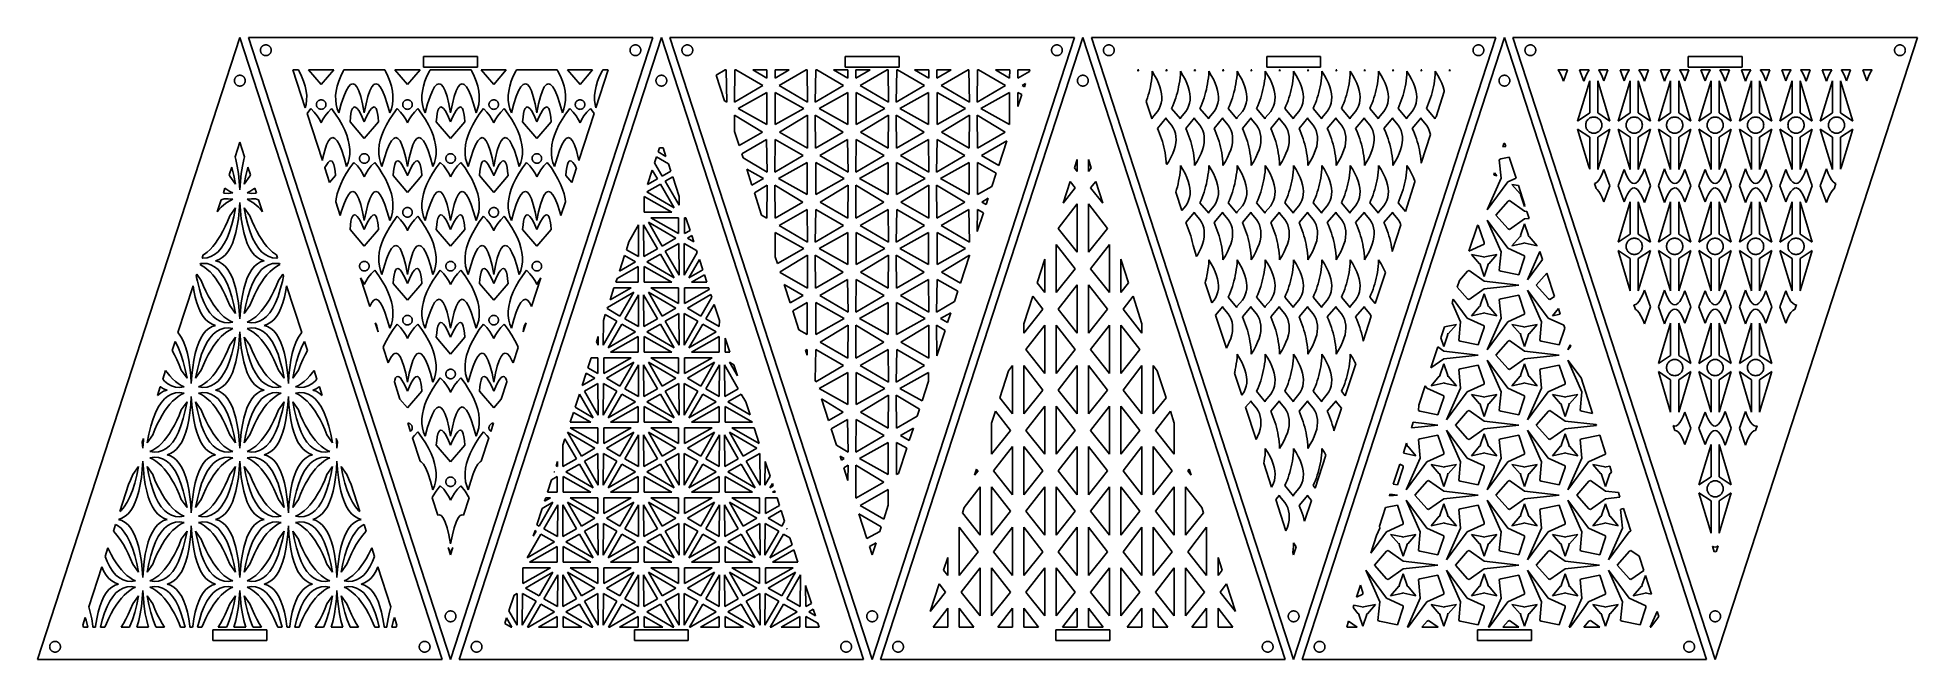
# Model space of a CAD drawing. Header units: metres. Extents: x 20 to 717, y 20 to 251.
import ezdxf

# ---------------------------------------------------------------- set-up
doc = ezdxf.new("R2010")
doc.units = ezdxf.units.M

msp = doc.modelspace()

# ---------------------------------------------------------------- linework, layer by layer
for p, q in [((95, 250.826), (20, 20)), ((170, 20), (95, 250.826)), ((248.154, 250.826), (98.1544, 250.826)), ((98.1544, 250.826), (173.154, 20.0001)), ((102.626, 246.124), (102.631, 246.249)), ((102.631, 245.998), (102.626, 246.124)), ((102.631, 246.249), (102.643, 246.375)), ((102.643, 245.873), (102.631, 245.998)), ((102.643, 246.375), (102.662, 246.499)), ((102.662, 245.749), (102.643, 245.873)), ((102.662, 246.499), (102.69, 246.621)), ((102.69, 245.627), (102.662, 245.749)), ((102.69, 246.621), (102.725, 246.742)), ((102.725, 245.506), (102.69, 245.627)), ((102.725, 246.742), (102.767, 246.86)), ((102.767, 245.388), (102.725, 245.506)), ((102.767, 246.86), (102.816, 246.976)), ((102.816, 245.273), (102.767, 245.388)), ((102.816, 246.976), (102.874, 247.087)), ((102.874, 245.16), (102.816, 245.273)), ((102.874, 247.087), (102.938, 247.195)), ((102.938, 245.052), (102.874, 245.16)), ((102.938, 247.195), (103.009, 247.3)), ((103.009, 244.948), (102.938, 245.052)), ((103.009, 247.3), (103.085, 247.399)), ((103.085, 244.849), (103.009, 244.948)), ((103.085, 247.399), (103.169, 247.493)), ((103.169, 244.755), (103.085, 244.849)), ((103.169, 247.493), (103.257, 247.582)), ((103.257, 244.666), (103.169, 244.755)), ((103.257, 247.582), (103.352, 247.665)), ((103.352, 244.583), (103.257, 244.666)), ((103.352, 247.665), (103.451, 247.742)), ((103.451, 244.506), (103.352, 244.583)), ((103.451, 247.742), (103.555, 247.813)), ((103.555, 244.436), (103.451, 244.506)), ((103.555, 247.813), (103.663, 247.877)), ((103.663, 244.371), (103.555, 244.436)), ((103.663, 247.877), (103.775, 247.934)), ((103.775, 244.315), (103.663, 244.371)), ((103.775, 247.934), (103.891, 247.984)), ((103.891, 244.265), (103.775, 244.315)), ((103.891, 247.984), (104.009, 248.026)), ((104.009, 244.222), (103.891, 244.265)), ((104.009, 248.026), (104.129, 248.062)), ((104.129, 244.187), (104.009, 244.222)), ((104.129, 248.062), (104.252, 248.089)), ((104.252, 244.159), (104.129, 244.187)), ((104.252, 248.089), (104.376, 248.109)), ((104.376, 244.14), (104.252, 244.159)), ((104.376, 248.109), (104.501, 248.12)), ((104.501, 244.128), (104.376, 244.14)), ((104.501, 248.12), (104.626, 248.124)), ((104.626, 244.124), (104.501, 244.128)), ((104.626, 248.124), (104.752, 248.12)), ((104.752, 244.128), (104.626, 244.124)), ((104.752, 248.12), (104.877, 248.109)), ((104.877, 244.14), (104.752, 244.128)), ((104.877, 248.109), (105.001, 248.089)), ((105.001, 244.159), (104.877, 244.14)), ((105.001, 248.089), (105.124, 248.062)), ((105.124, 244.187), (105.001, 244.159)), ((105.124, 248.062), (105.244, 248.026)), ((105.244, 244.222), (105.124, 244.187)), ((105.244, 248.026), (105.362, 247.984)), ((105.362, 244.265), (105.244, 244.222)), ((105.362, 247.984), (105.478, 247.934)), ((105.478, 244.315), (105.362, 244.265)), ((105.478, 247.934), (105.59, 247.877)), ((105.59, 244.371), (105.478, 244.315)), ((105.59, 247.877), (105.698, 247.813)), ((105.698, 244.436), (105.59, 244.371)), ((105.698, 247.813), (105.802, 247.742)), ((105.802, 244.506), (105.698, 244.436)), ((105.802, 247.742), (105.901, 247.665)), ((105.901, 244.583), (105.802, 244.506)), ((105.901, 247.665), (105.995, 247.582)), ((105.995, 244.666), (105.901, 244.583)), ((105.995, 247.582), (106.084, 247.493)), ((106.084, 244.755), (105.995, 244.666)), ((106.084, 247.493), (106.168, 247.399)), ((106.168, 244.849), (106.084, 244.755)), ((106.168, 247.399), (106.244, 247.3)), ((106.244, 244.948), (106.168, 244.849)), ((106.244, 247.3), (106.316, 247.195)), ((106.316, 245.052), (106.244, 244.948)), ((106.316, 247.195), (106.379, 247.087)), ((106.379, 245.16), (106.316, 245.052)), ((106.379, 247.087), (106.437, 246.976)), ((106.437, 245.273), (106.379, 245.16)), ((106.437, 246.976), (106.486, 246.86)), ((106.486, 245.388), (106.437, 245.273)), ((106.486, 246.86), (106.528, 246.742)), ((106.528, 245.506), (106.486, 245.388)), ((106.528, 246.742), (106.564, 246.621)), ((106.564, 245.627), (106.528, 245.506)), ((106.564, 246.621), (106.591, 246.499)), ((106.591, 245.749), (106.564, 245.627)), ((106.591, 246.499), (106.61, 246.375)), ((106.61, 245.873), (106.591, 245.749)), ((106.61, 246.375), (106.622, 246.249)), ((106.622, 245.998), (106.61, 245.873)), ((106.622, 246.249), (106.626, 246.124)), ((106.626, 246.124), (106.622, 245.998)), ((173.154, 20.0001), (248.154, 250.826)), ((251.309, 250.826), (176.309, 20)), ((239.683, 246.124), (239.687, 246.249)), ((239.687, 245.998), (239.683, 246.124)), ((239.687, 246.249), (239.698, 246.375)), ((239.698, 245.873), (239.687, 245.998)), ((239.698, 246.375), (239.718, 246.499)), ((239.718, 245.749), (239.698, 245.873)), ((239.718, 246.499), (239.745, 246.621)), ((239.745, 245.627), (239.718, 245.749)), ((239.745, 246.621), (239.78, 246.742)), ((239.78, 245.506), (239.745, 245.627)), ((239.78, 246.742), (239.822, 246.86)), ((239.822, 245.388), (239.78, 245.506)), ((239.822, 246.86), (239.872, 246.976)), ((239.872, 245.273), (239.822, 245.388)), ((239.872, 246.976), (239.93, 247.087)), ((239.93, 245.16), (239.872, 245.273)), ((239.93, 247.087), (239.993, 247.195)), ((239.993, 245.052), (239.93, 245.16)), ((239.993, 247.195), (240.065, 247.3)), ((240.065, 244.948), (239.993, 245.052)), ((240.065, 247.3), (240.141, 247.399)), ((240.141, 244.849), (240.065, 244.948)), ((240.141, 247.399), (240.225, 247.493)), ((240.225, 244.755), (240.141, 244.849)), ((240.225, 247.493), (240.314, 247.582)), ((240.314, 244.666), (240.225, 244.755)), ((240.314, 247.582), (240.407, 247.665)), ((240.407, 244.583), (240.314, 244.666)), ((240.407, 247.665), (240.507, 247.742)), ((240.507, 244.506), (240.407, 244.583)), ((240.507, 247.742), (240.61, 247.813)), ((240.61, 244.436), (240.507, 244.506)), ((240.61, 247.813), (240.719, 247.877)), ((240.719, 244.371), (240.61, 244.436)), ((240.719, 247.877), (240.831, 247.934)), ((240.831, 244.315), (240.719, 244.371)), ((240.831, 247.934), (240.946, 247.984)), ((240.946, 244.265), (240.831, 244.315)), ((240.946, 247.984), (241.065, 248.026)), ((241.065, 244.222), (240.946, 244.265)), ((241.065, 248.026), (241.185, 248.062)), ((241.185, 244.187), (241.065, 244.222)), ((241.185, 248.062), (241.308, 248.089)), ((241.308, 244.159), (241.185, 244.187)), ((241.308, 248.089), (241.432, 248.109)), ((241.432, 244.14), (241.308, 244.159)), ((241.432, 248.109), (241.557, 248.12)), ((241.557, 244.128), (241.432, 244.14)), ((241.557, 248.12), (241.683, 248.124)), ((241.683, 244.124), (241.557, 244.128)), ((241.683, 248.124), (241.808, 248.12)), ((241.808, 244.128), (241.683, 244.124)), ((241.808, 248.12), (241.933, 248.109)), ((241.933, 244.14), (241.808, 244.128)), ((241.933, 248.109), (242.057, 248.089)), ((242.057, 244.159), (241.933, 244.14)), ((242.057, 248.089), (242.18, 248.062)), ((242.18, 244.187), (242.057, 244.159)), ((242.18, 248.062), (242.3, 248.026)), ((242.3, 244.222), (242.18, 244.187)), ((242.3, 248.026), (242.418, 247.984)), ((242.418, 244.265), (242.3, 244.222)), ((242.418, 247.984), (242.534, 247.934)), ((242.534, 244.315), (242.418, 244.265)), ((242.534, 247.934), (242.646, 247.877)), ((242.646, 244.371), (242.534, 244.315)), ((242.646, 247.877), (242.754, 247.813)), ((242.754, 244.436), (242.646, 244.371)), ((242.754, 247.813), (242.858, 247.742)), ((242.858, 244.506), (242.754, 244.436)), ((242.858, 247.742), (242.957, 247.665)), ((242.957, 244.583), (242.858, 244.506)), ((242.957, 247.665), (243.052, 247.582)), ((243.052, 244.666), (242.957, 244.583)), ((243.052, 247.582), (243.14, 247.493)), ((243.14, 244.755), (243.052, 244.666)), ((243.14, 247.493), (243.224, 247.399)), ((243.224, 244.849), (243.14, 244.755)), ((243.224, 247.399), (243.3, 247.3)), ((243.3, 244.948), (243.224, 244.849)), ((243.3, 247.3), (243.371, 247.195)), ((243.371, 245.052), (243.3, 244.948)), ((243.371, 247.195), (243.435, 247.087)), ((243.435, 245.16), (243.371, 245.052)), ((243.435, 247.087), (243.492, 246.976)), ((243.492, 245.273), (243.435, 245.16)), ((243.492, 246.976), (243.542, 246.86)), ((243.542, 245.388), (243.492, 245.273)), ((243.542, 246.86), (243.584, 246.742)), ((243.584, 245.506), (243.542, 245.388)), ((243.584, 246.742), (243.619, 246.621)), ((243.619, 245.627), (243.584, 245.506)), ((243.619, 246.621), (243.647, 246.499)), ((243.647, 245.749), (243.619, 245.627)), ((243.647, 246.499), (243.666, 246.375)), ((243.666, 245.873), (243.647, 245.749)), ((243.666, 246.375), (243.678, 246.249)), ((243.678, 245.998), (243.666, 245.873)), ((243.678, 246.249), (243.683, 246.124)), ((243.683, 246.124), (243.678, 245.998)), ((326.309, 20), (251.309, 250.826)), ((404.463, 250.826), (254.463, 250.826)), ((254.463, 250.826), (329.463, 20.0001)), ((258.935, 246.124), (258.94, 246.249)), ((258.94, 245.998), (258.935, 246.124)), ((258.94, 246.249), (258.951, 246.375)), ((258.951, 245.873), (258.94, 245.998)), ((258.951, 246.375), (258.971, 246.499)), ((258.971, 245.749), (258.951, 245.873)), ((258.971, 246.499), (258.998, 246.621)), ((258.998, 245.627), (258.971, 245.749)), ((258.998, 246.621), (259.034, 246.742)), ((259.034, 245.506), (258.998, 245.627)), ((259.034, 246.742), (259.076, 246.86)), ((259.076, 245.388), (259.034, 245.506)), ((259.076, 246.86), (259.125, 246.976)), ((259.125, 245.273), (259.076, 245.388)), ((259.125, 246.976), (259.183, 247.087)), ((259.183, 245.16), (259.125, 245.273)), ((259.183, 247.087), (259.246, 247.195)), ((259.246, 245.052), (259.183, 245.16)), ((259.246, 247.195), (259.318, 247.3)), ((259.318, 244.948), (259.246, 245.052)), ((259.318, 247.3), (259.394, 247.399)), ((259.394, 244.849), (259.318, 244.948)), ((259.394, 247.399), (259.478, 247.493)), ((259.478, 244.755), (259.394, 244.849)), ((259.478, 247.493), (259.566, 247.582)), ((259.566, 244.666), (259.478, 244.755)), ((259.566, 247.582), (259.66, 247.665)), ((259.66, 244.583), (259.566, 244.666)), ((259.66, 247.665), (259.76, 247.742)), ((259.76, 244.506), (259.66, 244.583)), ((259.76, 247.742), (259.864, 247.813)), ((259.864, 244.436), (259.76, 244.506)), ((259.864, 247.813), (259.972, 247.877)), ((259.972, 244.371), (259.864, 244.436)), ((259.972, 247.877), (260.083, 247.934)), ((260.083, 244.315), (259.972, 244.371)), ((260.083, 247.934), (260.2, 247.984)), ((260.2, 244.265), (260.083, 244.315)), ((260.2, 247.984), (260.318, 248.026)), ((260.318, 244.222), (260.2, 244.265)), ((260.318, 248.026), (260.438, 248.062)), ((260.438, 244.187), (260.318, 244.222)), ((260.438, 248.062), (260.561, 248.089)), ((260.561, 244.159), (260.438, 244.187)), ((260.561, 248.089), (260.685, 248.109)), ((260.685, 244.14), (260.561, 244.159)), ((260.685, 248.109), (260.81, 248.12)), ((260.81, 244.128), (260.685, 244.14)), ((260.81, 248.12), (260.935, 248.124)), ((260.935, 244.124), (260.81, 244.128)), ((260.935, 248.124), (261.061, 248.12)), ((261.061, 244.128), (260.935, 244.124)), ((261.061, 248.12), (261.186, 248.109)), ((261.186, 244.14), (261.061, 244.128)), ((261.186, 248.109), (261.31, 248.089)), ((261.31, 244.159), (261.186, 244.14)), ((261.31, 248.089), (261.433, 248.062)), ((261.433, 244.187), (261.31, 244.159)), ((261.433, 248.062), (261.553, 248.026)), ((261.553, 244.222), (261.433, 244.187)), ((261.553, 248.026), (261.671, 247.984)), ((261.671, 244.265), (261.553, 244.222)), ((261.671, 247.984), (261.786, 247.934)), ((261.786, 244.315), (261.671, 244.265)), ((261.786, 247.934), (261.899, 247.877)), ((261.899, 244.371), (261.786, 244.315)), ((261.899, 247.877), (262.007, 247.813)), ((262.007, 244.436), (261.899, 244.371)), ((262.007, 247.813), (262.111, 247.742)), ((262.111, 244.506), (262.007, 244.436)), ((262.111, 247.742), (262.21, 247.665)), ((262.21, 244.583), (262.111, 244.506)), ((262.21, 247.665), (262.304, 247.582)), ((262.304, 244.666), (262.21, 244.583)), ((262.304, 247.582), (262.393, 247.493)), ((262.393, 244.755), (262.304, 244.666)), ((262.393, 247.493), (262.477, 247.399)), ((262.477, 244.849), (262.393, 244.755)), ((262.477, 247.399), (262.553, 247.3)), ((262.553, 244.948), (262.477, 244.849)), ((262.553, 247.3), (262.624, 247.195)), ((262.624, 245.052), (262.553, 244.948)), ((262.624, 247.195), (262.688, 247.087)), ((262.688, 245.16), (262.624, 245.052)), ((262.688, 247.087), (262.745, 246.976)), ((262.745, 245.273), (262.688, 245.16)), ((262.745, 246.976), (262.795, 246.86)), ((262.795, 245.388), (262.745, 245.273)), ((262.795, 246.86), (262.837, 246.742)), ((262.837, 245.506), (262.795, 245.388)), ((262.837, 246.742), (262.872, 246.621)), ((262.872, 245.627), (262.837, 245.506)), ((262.872, 246.621), (262.9, 246.499)), ((262.9, 245.749), (262.872, 245.627)), ((262.9, 246.499), (262.919, 246.375)), ((262.919, 245.873), (262.9, 245.749)), ((262.919, 246.375), (262.931, 246.249)), ((262.931, 245.998), (262.919, 245.873)), ((262.931, 246.249), (262.935, 246.124)), ((262.935, 246.124), (262.931, 245.998)), ((329.463, 20.0001), (404.463, 250.826)), ((407.617, 250.826), (332.617, 20)), ((395.992, 246.124), (395.995, 246.249)), ((395.995, 245.998), (395.992, 246.124)), ((395.995, 246.249), (396.007, 246.375)), ((396.007, 245.873), (395.995, 245.998)), ((396.007, 246.375), (396.027, 246.499)), ((396.027, 245.749), (396.007, 245.873)), ((396.027, 246.499), (396.054, 246.621)), ((396.054, 245.627), (396.027, 245.749)), ((396.054, 246.621), (396.089, 246.742)), ((396.089, 245.506), (396.054, 245.627)), ((396.089, 246.742), (396.131, 246.86)), ((396.131, 245.388), (396.089, 245.506)), ((396.131, 246.86), (396.181, 246.976)), ((396.181, 245.273), (396.131, 245.388)), ((396.181, 246.976), (396.239, 247.087)), ((396.239, 245.16), (396.181, 245.273)), ((396.239, 247.087), (396.302, 247.195)), ((396.302, 245.052), (396.239, 245.16)), ((396.302, 247.195), (396.373, 247.3)), ((396.373, 244.948), (396.302, 245.052)), ((396.373, 247.3), (396.45, 247.399)), ((396.45, 244.849), (396.373, 244.948)), ((396.45, 247.399), (396.534, 247.493)), ((396.534, 244.755), (396.45, 244.849)), ((396.534, 247.493), (396.622, 247.582)), ((396.622, 244.666), (396.534, 244.755)), ((396.622, 247.582), (396.716, 247.665)), ((396.716, 244.583), (396.622, 244.666)), ((396.716, 247.665), (396.816, 247.742)), ((396.816, 244.506), (396.716, 244.583)), ((396.816, 247.742), (396.919, 247.813)), ((396.919, 244.436), (396.816, 244.506)), ((396.919, 247.813), (397.028, 247.877)), ((397.028, 244.371), (396.919, 244.436)), ((397.028, 247.877), (397.14, 247.934)), ((397.14, 244.315), (397.028, 244.371)), ((397.14, 247.934), (397.255, 247.984)), ((397.255, 244.265), (397.14, 244.315)), ((397.255, 247.984), (397.373, 248.026)), ((397.373, 244.222), (397.255, 244.265)), ((397.373, 248.026), (397.493, 248.062)), ((397.493, 244.187), (397.373, 244.222)), ((397.493, 248.062), (397.617, 248.089)), ((397.617, 244.159), (397.493, 244.187)), ((397.617, 248.089), (397.741, 248.109)), ((397.741, 244.14), (397.617, 244.159)), ((397.741, 248.109), (397.866, 248.12)), ((397.866, 244.128), (397.741, 244.14)), ((397.866, 248.12), (397.992, 248.124)), ((397.992, 244.124), (397.866, 244.128)), ((397.992, 248.124), (398.117, 248.12)), ((398.117, 244.128), (397.992, 244.124)), ((398.117, 248.12), (398.242, 248.109)), ((398.242, 244.14), (398.117, 244.128)), ((398.242, 248.109), (398.366, 248.089)), ((398.366, 244.159), (398.242, 244.14)), ((398.366, 248.089), (398.489, 248.062)), ((398.489, 244.187), (398.366, 244.159)), ((398.489, 248.062), (398.609, 248.026)), ((398.609, 244.222), (398.489, 244.187)), ((398.609, 248.026), (398.727, 247.984)), ((398.727, 244.265), (398.609, 244.222)), ((398.727, 247.984), (398.843, 247.934)), ((398.843, 244.315), (398.727, 244.265)), ((398.843, 247.934), (398.954, 247.877)), ((398.954, 244.371), (398.843, 244.315)), ((398.954, 247.877), (399.063, 247.813)), ((399.063, 244.436), (398.954, 244.371)), ((399.063, 247.813), (399.166, 247.742)), ((399.166, 244.506), (399.063, 244.436)), ((399.166, 247.742), (399.266, 247.665)), ((399.266, 244.583), (399.166, 244.506)), ((399.266, 247.665), (399.361, 247.582)), ((399.361, 244.666), (399.266, 244.583)), ((399.361, 247.582), (399.449, 247.493)), ((399.449, 244.755), (399.361, 244.666)), ((399.449, 247.493), (399.533, 247.399)), ((399.533, 244.849), (399.449, 244.755)), ((399.533, 247.399), (399.609, 247.3)), ((399.609, 244.948), (399.533, 244.849)), ((399.609, 247.3), (399.68, 247.195)), ((399.68, 245.052), (399.609, 244.948)), ((399.68, 247.195), (399.743, 247.087)), ((399.743, 245.16), (399.68, 245.052)), ((399.743, 247.087), (399.801, 246.976)), ((399.801, 245.273), (399.743, 245.16)), ((399.801, 246.976), (399.851, 246.86)), ((399.851, 245.388), (399.801, 245.273)), ((399.851, 246.86), (399.893, 246.742)), ((399.893, 245.506), (399.851, 245.388)), ((399.893, 246.742), (399.928, 246.621)), ((399.928, 245.627), (399.893, 245.506)), ((399.928, 246.621), (399.955, 246.499)), ((399.955, 245.749), (399.928, 245.627)), ((399.955, 246.499), (399.975, 246.375)), ((399.975, 245.873), (399.955, 245.749)), ((399.975, 246.375), (399.987, 246.249)), ((399.987, 245.998), (399.975, 245.873)), ((399.987, 246.249), (399.992, 246.124)), ((399.992, 246.124), (399.987, 245.998)), ((482.617, 20), (407.617, 250.826)), ((560.772, 250.826), (410.772, 250.826)), ((410.772, 250.826), (485.772, 20.0001)), ((415.244, 246.124), (415.248, 246.249)), ((415.248, 245.998), (415.244, 246.124)), ((415.248, 246.249), (415.26, 246.375)), ((415.26, 245.873), (415.248, 245.998)), ((415.26, 246.375), (415.28, 246.499)), ((415.28, 245.749), (415.26, 245.873)), ((415.28, 246.499), (415.307, 246.621)), ((415.307, 245.627), (415.28, 245.749)), ((415.307, 246.621), (415.342, 246.742)), ((415.342, 245.506), (415.307, 245.627)), ((415.342, 246.742), (415.384, 246.86)), ((415.384, 245.388), (415.342, 245.506)), ((415.384, 246.86), (415.434, 246.976)), ((415.434, 245.273), (415.384, 245.388)), ((415.434, 246.976), (415.492, 247.087)), ((415.492, 245.16), (415.434, 245.273)), ((415.492, 247.087), (415.555, 247.195)), ((415.555, 245.052), (415.492, 245.16)), ((415.555, 247.195), (415.626, 247.3)), ((415.626, 244.948), (415.555, 245.052)), ((415.626, 247.3), (415.703, 247.399)), ((415.703, 244.849), (415.626, 244.948)), ((415.703, 247.399), (415.787, 247.493)), ((415.787, 244.755), (415.703, 244.849)), ((415.787, 247.493), (415.874, 247.582)), ((415.874, 244.666), (415.787, 244.755)), ((415.874, 247.582), (415.969, 247.665)), ((415.969, 244.583), (415.874, 244.666)), ((415.969, 247.665), (416.069, 247.742)), ((416.069, 244.506), (415.969, 244.583)), ((416.069, 247.742), (416.172, 247.813)), ((416.172, 244.436), (416.069, 244.506)), ((416.172, 247.813), (416.281, 247.877)), ((416.281, 244.371), (416.172, 244.436)), ((416.281, 247.877), (416.392, 247.934)), ((416.392, 244.315), (416.281, 244.371)), ((416.392, 247.934), (416.508, 247.984)), ((416.508, 244.265), (416.392, 244.315)), ((416.508, 247.984), (416.626, 248.026)), ((416.626, 244.222), (416.508, 244.265)), ((416.626, 248.026), (416.747, 248.062)), ((416.747, 244.187), (416.626, 244.222)), ((416.747, 248.062), (416.87, 248.089)), ((416.87, 244.159), (416.747, 244.187)), ((416.87, 248.089), (416.994, 248.109)), ((416.994, 244.14), (416.87, 244.159)), ((416.994, 248.109), (417.119, 248.12)), ((417.119, 244.128), (416.994, 244.14)), ((417.119, 248.12), (417.244, 248.124)), ((417.244, 244.124), (417.119, 244.128)), ((417.244, 248.124), (417.37, 248.12)), ((417.37, 244.128), (417.244, 244.124)), ((417.37, 248.12), (417.495, 248.109)), ((417.495, 244.14), (417.37, 244.128)), ((417.495, 248.109), (417.619, 248.089)), ((417.619, 244.159), (417.495, 244.14)), ((417.619, 248.089), (417.742, 248.062)), ((417.742, 244.187), (417.619, 244.159)), ((417.742, 248.062), (417.862, 248.026)), ((417.862, 244.222), (417.742, 244.187)), ((417.862, 248.026), (417.98, 247.984)), ((417.98, 244.265), (417.862, 244.222)), ((417.98, 247.984), (418.095, 247.934)), ((418.095, 244.315), (417.98, 244.265)), ((418.095, 247.934), (418.207, 247.877)), ((418.207, 244.371), (418.095, 244.315)), ((418.207, 247.877), (418.316, 247.813)), ((418.316, 244.436), (418.207, 244.371)), ((418.316, 247.813), (418.419, 247.742)), ((418.419, 244.506), (418.316, 244.436)), ((418.419, 247.742), (418.519, 247.665)), ((418.519, 244.583), (418.419, 244.506)), ((418.519, 247.665), (418.613, 247.582)), ((418.613, 244.666), (418.519, 244.583)), ((418.613, 247.582), (418.702, 247.493)), ((418.702, 244.755), (418.613, 244.666)), ((418.702, 247.493), (418.786, 247.399)), ((418.786, 244.849), (418.702, 244.755)), ((418.786, 247.399), (418.862, 247.3)), ((418.862, 244.948), (418.786, 244.849)), ((418.862, 247.3), (418.933, 247.195)), ((418.933, 245.052), (418.862, 244.948)), ((418.933, 247.195), (418.997, 247.087)), ((418.997, 245.16), (418.933, 245.052)), ((418.997, 247.087), (419.054, 246.976)), ((419.054, 245.273), (418.997, 245.16)), ((419.054, 246.976), (419.104, 246.86)), ((419.104, 245.388), (419.054, 245.273)), ((419.104, 246.86), (419.146, 246.742)), ((419.146, 245.506), (419.104, 245.388)), ((419.146, 246.742), (419.181, 246.621)), ((419.181, 245.627), (419.146, 245.506)), ((419.181, 246.621), (419.208, 246.499)), ((419.208, 245.749), (419.181, 245.627)), ((419.208, 246.499), (419.228, 246.375)), ((419.228, 245.873), (419.208, 245.749)), ((419.228, 246.375), (419.24, 246.249)), ((419.24, 245.998), (419.228, 245.873)), ((419.24, 246.249), (419.244, 246.124)), ((419.244, 246.124), (419.24, 245.998)), ((485.772, 20.0001), (560.772, 250.826)), ((563.926, 250.826), (488.926, 20)), ((552.3, 246.124), (552.304, 246.249)), ((552.304, 245.998), (552.3, 246.124)), ((552.304, 246.249), (552.316, 246.375)), ((552.316, 245.873), (552.304, 245.998)), ((552.316, 246.375), (552.335, 246.499)), ((552.335, 245.749), (552.316, 245.873)), ((552.335, 246.499), (552.363, 246.621)), ((552.363, 245.627), (552.335, 245.749)), ((552.363, 246.621), (552.398, 246.742)), ((552.398, 245.506), (552.363, 245.627)), ((552.398, 246.742), (552.44, 246.86)), ((552.44, 245.388), (552.398, 245.506)), ((552.44, 246.86), (552.49, 246.976)), ((552.49, 245.273), (552.44, 245.388)), ((552.49, 246.976), (552.547, 247.087)), ((552.547, 245.16), (552.49, 245.273)), ((552.547, 247.087), (552.611, 247.195)), ((552.611, 245.052), (552.547, 245.16)), ((552.611, 247.195), (552.682, 247.3)), ((552.682, 244.948), (552.611, 245.052)), ((552.682, 247.3), (552.758, 247.399)), ((552.758, 244.849), (552.682, 244.948)), ((552.758, 247.399), (552.842, 247.493)), ((552.842, 244.755), (552.758, 244.849)), ((552.842, 247.493), (552.931, 247.582)), ((552.931, 244.666), (552.842, 244.755)), ((552.931, 247.582), (553.025, 247.665)), ((553.025, 244.583), (552.931, 244.666)), ((553.025, 247.665), (553.124, 247.742)), ((553.124, 244.506), (553.025, 244.583)), ((553.124, 247.742), (553.228, 247.813)), ((553.228, 244.436), (553.124, 244.506)), ((553.228, 247.813), (553.336, 247.877)), ((553.336, 244.371), (553.228, 244.436)), ((553.336, 247.877), (553.449, 247.934)), ((553.449, 244.315), (553.336, 244.371)), ((553.449, 247.934), (553.564, 247.984)), ((553.564, 244.265), (553.449, 244.315)), ((553.564, 247.984), (553.682, 248.026)), ((553.682, 244.222), (553.564, 244.265)), ((553.682, 248.026), (553.802, 248.062)), ((553.802, 244.187), (553.682, 244.222)), ((553.802, 248.062), (553.925, 248.089)), ((553.925, 244.159), (553.802, 244.187)), ((553.925, 248.089), (554.049, 248.109)), ((554.049, 244.14), (553.925, 244.159)), ((554.049, 248.109), (554.174, 248.12)), ((554.174, 244.128), (554.049, 244.14)), ((554.174, 248.12), (554.3, 248.124)), ((554.3, 244.124), (554.174, 244.128)), ((554.3, 248.124), (554.425, 248.12)), ((554.425, 244.128), (554.3, 244.124)), ((554.425, 248.12), (554.55, 248.109)), ((554.55, 244.14), (554.425, 244.128)), ((554.55, 248.109), (554.674, 248.089)), ((554.674, 244.159), (554.55, 244.14)), ((554.674, 248.089), (554.797, 248.062)), ((554.797, 244.187), (554.674, 244.159)), ((554.797, 248.062), (554.917, 248.026)), ((554.917, 244.222), (554.797, 244.187)), ((554.917, 248.026), (555.036, 247.984)), ((555.036, 244.265), (554.917, 244.222)), ((555.036, 247.984), (555.152, 247.934)), ((555.152, 244.315), (555.036, 244.265)), ((555.152, 247.934), (555.263, 247.877)), ((555.263, 244.371), (555.152, 244.315)), ((555.263, 247.877), (555.372, 247.813)), ((555.372, 244.436), (555.263, 244.371)), ((555.372, 247.813), (555.475, 247.742)), ((555.475, 244.506), (555.372, 244.436)), ((555.475, 247.742), (555.575, 247.665)), ((555.575, 244.583), (555.475, 244.506)), ((555.575, 247.665), (555.669, 247.582)), ((555.669, 244.666), (555.575, 244.583)), ((555.669, 247.582), (555.757, 247.493)), ((555.757, 244.755), (555.669, 244.666)), ((555.757, 247.493), (555.841, 247.399)), ((555.841, 244.849), (555.757, 244.755)), ((555.841, 247.399), (555.917, 247.3)), ((555.917, 244.948), (555.841, 244.849)), ((555.917, 247.3), (555.989, 247.195)), ((555.989, 245.052), (555.917, 244.948)), ((555.989, 247.195), (556.052, 247.087)), ((556.052, 245.16), (555.989, 245.052)), ((556.052, 247.087), (556.11, 246.976)), ((556.11, 245.273), (556.052, 245.16)), ((556.11, 246.976), (556.16, 246.86)), ((556.16, 245.388), (556.11, 245.273)), ((556.16, 246.86), (556.202, 246.742)), ((556.202, 245.506), (556.16, 245.388)), ((556.202, 246.742), (556.237, 246.621)), ((556.237, 245.627), (556.202, 245.506)), ((556.237, 246.621), (556.264, 246.499)), ((556.264, 245.749), (556.237, 245.627)), ((556.264, 246.499), (556.284, 246.375)), ((556.284, 245.873), (556.264, 245.749)), ((556.284, 246.375), (556.295, 246.249)), ((556.295, 245.998), (556.284, 245.873)), ((556.295, 246.249), (556.3, 246.124)), ((556.3, 246.124), (556.295, 245.998)), ((638.926, 20), (563.926, 250.826)), ((717.081, 250.826), (567.081, 250.826)), ((567.081, 250.826), (642.081, 20.0001)), ((571.552, 246.124), (571.557, 246.249)), ((571.557, 245.998), (571.552, 246.124)), ((571.557, 246.249), (571.569, 246.375)), ((571.569, 245.873), (571.557, 245.998)), ((571.569, 246.375), (571.589, 246.499)), ((571.589, 245.749), (571.569, 245.873)), ((571.589, 246.499), (571.616, 246.621)), ((571.616, 245.627), (571.589, 245.749)), ((571.616, 246.621), (571.651, 246.742)), ((571.651, 245.506), (571.616, 245.627)), ((571.651, 246.742), (571.693, 246.86)), ((571.693, 245.388), (571.651, 245.506)), ((571.693, 246.86), (571.743, 246.976)), ((571.743, 245.273), (571.693, 245.388)), ((571.743, 246.976), (571.8, 247.087)), ((571.8, 245.16), (571.743, 245.273)), ((571.8, 247.087), (571.864, 247.195)), ((571.864, 245.052), (571.8, 245.16)), ((571.864, 247.195), (571.935, 247.3)), ((571.935, 244.948), (571.864, 245.052)), ((571.935, 247.3), (572.011, 247.399)), ((572.011, 244.849), (571.935, 244.948)), ((572.011, 247.399), (572.095, 247.493)), ((572.095, 244.755), (572.011, 244.849)), ((572.095, 247.493), (572.183, 247.582)), ((572.183, 244.666), (572.095, 244.755)), ((572.183, 247.582), (572.278, 247.665)), ((572.278, 244.583), (572.183, 244.666)), ((572.278, 247.665), (572.378, 247.742)), ((572.378, 244.506), (572.278, 244.583)), ((572.378, 247.742), (572.481, 247.813)), ((572.481, 244.436), (572.378, 244.506)), ((572.481, 247.813), (572.589, 247.877)), ((572.589, 244.371), (572.481, 244.436)), ((572.589, 247.877), (572.701, 247.934)), ((572.701, 244.315), (572.589, 244.371)), ((572.701, 247.934), (572.817, 247.984)), ((572.817, 244.265), (572.701, 244.315)), ((572.817, 247.984), (572.935, 248.026)), ((572.935, 244.222), (572.817, 244.265)), ((572.935, 248.026), (573.055, 248.062)), ((573.055, 244.187), (572.935, 244.222)), ((573.055, 248.062), (573.178, 248.089)), ((573.178, 244.159), (573.055, 244.187)), ((573.178, 248.089), (573.302, 248.109)), ((573.302, 244.14), (573.178, 244.159)), ((573.302, 248.109), (573.427, 248.12)), ((573.427, 244.128), (573.302, 244.14)), ((573.427, 248.12), (573.552, 248.124)), ((573.552, 244.124), (573.427, 244.128)), ((573.552, 248.124), (573.678, 248.12)), ((573.678, 244.128), (573.552, 244.124)), ((573.678, 248.12), (573.803, 248.109)), ((573.803, 244.14), (573.678, 244.128)), ((573.803, 248.109), (573.927, 248.089)), ((573.927, 244.159), (573.803, 244.14)), ((573.927, 248.089), (574.05, 248.062)), ((574.05, 244.187), (573.927, 244.159)), ((574.05, 248.062), (574.171, 248.026)), ((574.171, 244.222), (574.05, 244.187)), ((574.171, 248.026), (574.289, 247.984)), ((574.289, 244.265), (574.171, 244.222)), ((574.289, 247.984), (574.404, 247.934)), ((574.404, 244.315), (574.289, 244.265)), ((574.404, 247.934), (574.516, 247.877)), ((574.516, 244.371), (574.404, 244.315)), ((574.516, 247.877), (574.625, 247.813)), ((574.625, 244.436), (574.516, 244.371)), ((574.625, 247.813), (574.728, 247.742)), ((574.728, 244.506), (574.625, 244.436)), ((574.728, 247.742), (574.828, 247.665)), ((574.828, 244.583), (574.728, 244.506)), ((574.828, 247.665), (574.922, 247.582)), ((574.922, 244.666), (574.828, 244.583)), ((574.922, 247.582), (575.01, 247.493)), ((575.01, 244.755), (574.922, 244.666)), ((575.01, 247.493), (575.094, 247.399)), ((575.094, 244.849), (575.01, 244.755)), ((575.094, 247.399), (575.171, 247.3)), ((575.171, 244.948), (575.094, 244.849)), ((575.171, 247.3), (575.242, 247.195)), ((575.242, 245.052), (575.171, 244.948)), ((575.242, 247.195), (575.305, 247.087)), ((575.305, 245.16), (575.242, 245.052)), ((575.305, 247.087), (575.363, 246.976)), ((575.363, 245.273), (575.305, 245.16)), ((575.363, 246.976), (575.413, 246.86)), ((575.413, 245.388), (575.363, 245.273)), ((575.413, 246.86), (575.455, 246.742)), ((575.455, 245.506), (575.413, 245.388)), ((575.455, 246.742), (575.49, 246.621)), ((575.49, 245.627), (575.455, 245.506)), ((575.49, 246.621), (575.517, 246.499)), ((575.517, 245.749), (575.49, 245.627)), ((575.517, 246.499), (575.537, 246.375)), ((575.537, 245.873), (575.517, 245.749)), ((575.537, 246.375), (575.548, 246.249)), ((575.548, 245.998), (575.537, 245.873)), ((575.548, 246.249), (575.552, 246.124)), ((575.552, 246.124), (575.548, 245.998)), ((642.081, 20.0001), (717.081, 250.826)), ((708.609, 246.124), (708.613, 246.249)), ((708.613, 245.998), (708.609, 246.124)), ((708.613, 246.249), (708.625, 246.375)), ((708.625, 245.873), (708.613, 245.998)), ((708.625, 246.375), (708.644, 246.499)), ((708.644, 245.749), (708.625, 245.873)), ((708.644, 246.499), (708.672, 246.621)), ((708.672, 245.627), (708.644, 245.749)), ((708.672, 246.621), (708.707, 246.742)), ((708.707, 245.506), (708.672, 245.627)), ((708.707, 246.742), (708.749, 246.86)), ((708.749, 245.388), (708.707, 245.506)), ((708.749, 246.86), (708.798, 246.976)), ((708.798, 245.273), (708.749, 245.388)), ((708.798, 246.976), (708.856, 247.087)), ((708.856, 245.16), (708.798, 245.273)), ((708.856, 247.087), (708.92, 247.195)), ((708.92, 245.052), (708.856, 245.16)), ((708.92, 247.195), (708.991, 247.3)), ((708.991, 244.948), (708.92, 245.052)), ((708.991, 247.3), (709.067, 247.399)), ((709.067, 244.849), (708.991, 244.948)), ((709.067, 247.399), (709.151, 247.493)), ((709.151, 244.755), (709.067, 244.849)), ((709.151, 247.493), (709.24, 247.582)), ((709.24, 244.666), (709.151, 244.755)), ((709.24, 247.582), (709.334, 247.665)), ((709.334, 244.583), (709.24, 244.666)), ((709.334, 247.665), (709.433, 247.742)), ((709.433, 244.506), (709.334, 244.583)), ((709.433, 247.742), (709.537, 247.813)), ((709.537, 244.436), (709.433, 244.506)), ((709.537, 247.813), (709.645, 247.877)), ((709.645, 244.371), (709.537, 244.436)), ((709.645, 247.877), (709.757, 247.934)), ((709.757, 244.315), (709.645, 244.371)), ((709.757, 247.934), (709.873, 247.984)), ((709.873, 244.265), (709.757, 244.315)), ((709.873, 247.984), (709.991, 248.026)), ((709.991, 244.222), (709.873, 244.265)), ((709.991, 248.026), (710.111, 248.062)), ((710.111, 244.187), (709.991, 244.222)), ((710.111, 248.062), (710.234, 248.089)), ((710.234, 244.159), (710.111, 244.187)), ((710.234, 248.089), (710.358, 248.109)), ((710.358, 244.14), (710.234, 244.159)), ((710.358, 248.109), (710.483, 248.12)), ((710.483, 244.128), (710.358, 244.14)), ((710.483, 248.12), (710.609, 248.124)), ((710.609, 244.124), (710.483, 244.128)), ((710.609, 248.124), (710.734, 248.12)), ((710.734, 244.128), (710.609, 244.124)), ((710.734, 248.12), (710.859, 248.109)), ((710.859, 244.14), (710.734, 244.128)), ((710.859, 248.109), (710.983, 248.089)), ((710.983, 244.159), (710.859, 244.14)), ((710.983, 248.089), (711.106, 248.062)), ((711.106, 244.187), (710.983, 244.159)), ((711.106, 248.062), (711.226, 248.026)), ((711.226, 244.222), (711.106, 244.187)), ((711.226, 248.026), (711.344, 247.984)), ((711.344, 244.265), (711.226, 244.222)), ((711.344, 247.984), (711.461, 247.934)), ((711.461, 244.315), (711.344, 244.265)), ((711.461, 247.934), (711.572, 247.877)), ((711.572, 244.371), (711.461, 244.315)), ((711.572, 247.877), (711.68, 247.813)), ((711.68, 244.436), (711.572, 244.371)), ((711.68, 247.813), (711.784, 247.742)), ((711.784, 244.506), (711.68, 244.436)), ((711.784, 247.742), (711.883, 247.665)), ((711.883, 244.583), (711.784, 244.506)), ((711.883, 247.665), (711.978, 247.582)), ((711.978, 244.666), (711.883, 244.583)), ((711.978, 247.582), (712.066, 247.493)), ((712.066, 244.755), (711.978, 244.666)), ((712.066, 247.493), (712.15, 247.399)), ((712.15, 244.849), (712.066, 244.755)), ((712.15, 247.399), (712.226, 247.3)), ((712.226, 244.948), (712.15, 244.849)), ((712.226, 247.3), (712.297, 247.195)), ((712.297, 245.052), (712.226, 244.948)), ((712.297, 247.195), (712.361, 247.087)), ((712.361, 245.16), (712.297, 245.052)), ((712.361, 247.087), (712.419, 246.976)), ((712.419, 245.273), (712.361, 245.16)), ((712.419, 246.976), (712.468, 246.86)), ((712.468, 245.388), (712.419, 245.273)), ((712.468, 246.86), (712.51, 246.742)), ((712.51, 245.506), (712.468, 245.388)), ((712.51, 246.742), (712.546, 246.621)), ((712.546, 245.627), (712.51, 245.506)), ((712.546, 246.621), (712.573, 246.499)), ((712.573, 245.749), (712.546, 245.627)), ((712.573, 246.499), (712.592, 246.375)), ((712.592, 245.873), (712.573, 245.749)), ((712.592, 246.375), (712.604, 246.249)), ((712.604, 245.998), (712.592, 245.873)), ((712.604, 246.249), (712.609, 246.124)), ((712.609, 246.124), (712.604, 245.998)), ((114.671, 238.826), (116.723, 238.826)), ((119.258, 224.709), (114.671, 238.826)), ((116.723, 238.826), (116.969, 238.396)), ((116.969, 238.396), (117.912, 236.467)), ((120.497, 238.826), (129.812, 238.826)), ((125.154, 233.352), (120.497, 238.826)), ((129.812, 238.826), (125.154, 233.352)), ((132.397, 236.467), (133.341, 238.396)), ((133.341, 238.396), (133.587, 238.826)), ((133.587, 238.826), (148.723, 238.826)), ((148.723, 238.826), (148.969, 238.396)), ((148.969, 238.396), (149.913, 236.467)), ((152.498, 238.826), (161.812, 238.826)), ((157.154, 233.352), (152.498, 238.826)), ((161.812, 238.826), (157.154, 233.352)), ((163.154, 239.826), (163.154, 243.826)), ((163.154, 243.826), (183.154, 243.826)), ((183.154, 239.826), (163.154, 239.826)), ((164.397, 236.467), (165.34, 238.396)), ((165.34, 238.396), (165.586, 238.826)), ((165.586, 238.826), (180.723, 238.826)), ((180.723, 238.826), (180.969, 238.396)), ((180.969, 238.396), (181.912, 236.467)), ((183.154, 243.826), (183.154, 239.826)), ((184.497, 238.826), (193.811, 238.826)), ((189.154, 233.352), (184.497, 238.826)), ((193.811, 238.826), (189.154, 233.352)), ((196.396, 236.467), (197.34, 238.396)), ((197.34, 238.396), (197.586, 238.826)), ((197.586, 238.826), (212.722, 238.826)), ((212.722, 238.826), (212.968, 238.396)), ((212.968, 238.396), (213.912, 236.467)), ((216.497, 238.826), (225.812, 238.826)), ((221.154, 233.352), (216.497, 238.826)), ((225.812, 238.826), (221.154, 233.352)), ((231.638, 238.826), (227.051, 224.709)), ((228.397, 236.467), (229.34, 238.396)), ((229.34, 238.396), (229.586, 238.826)), ((229.586, 238.826), (231.638, 238.826)), ((271.618, 236.862), (275.02, 238.826)), ((275.02, 238.826), (275.36, 238.826)), ((275.36, 238.826), (275.548, 226.89)), ((278.378, 226.89), (278.567, 238.826)), ((278.567, 238.826), (278.907, 238.826)), ((278.907, 238.826), (288.879, 233.068)), ((285.179, 238.826), (290.472, 238.826)), ((290.448, 235.785), (285.179, 238.826)), ((290.472, 238.826), (290.448, 235.785)), ((293.454, 238.826), (298.746, 238.826)), ((293.479, 235.785), (293.454, 238.826)), ((298.746, 238.826), (293.479, 235.785)), ((295.047, 233.068), (305.02, 238.826)), ((305.02, 238.826), (305.36, 238.826)), ((305.36, 238.826), (305.548, 226.89)), ((308.378, 226.89), (308.567, 238.826)), ((308.567, 238.826), (308.907, 238.826)), ((308.907, 238.826), (318.879, 233.068)), ((315.179, 238.826), (320.472, 238.826)), ((320.448, 235.785), (315.179, 238.826)), ((319.463, 239.826), (319.463, 243.826)), ((319.463, 243.826), (339.463, 243.826)), ((339.463, 239.826), (319.463, 239.826)), ((320.472, 238.826), (320.448, 235.785)), ((323.454, 238.826), (328.746, 238.826)), ((323.479, 235.785), (323.454, 238.826)), ((328.746, 238.826), (323.479, 235.785)), ((325.047, 233.068), (335.02, 238.826)), ((335.02, 238.826), (335.36, 238.826)), ((335.36, 238.826), (335.548, 226.89)), ((338.378, 226.89), (338.567, 238.826)), ((338.567, 238.826), (338.907, 238.826)), ((338.907, 238.826), (348.879, 233.068)), ((339.463, 243.826), (339.463, 239.826)), ((345.179, 238.826), (350.472, 238.826)), ((350.448, 235.785), (345.179, 238.826)), ((350.472, 238.826), (350.448, 235.785)), ((353.454, 238.826), (358.746, 238.826)), ((353.479, 235.785), (353.454, 238.826)), ((358.746, 238.826), (353.479, 235.785)), ((355.047, 233.068), (365.02, 238.826)), ((365.02, 238.826), (365.36, 238.826)), ((365.36, 238.826), (365.548, 226.89)), ((368.378, 226.89), (368.567, 238.826)), ((368.567, 238.826), (368.907, 238.826)), ((368.907, 238.826), (378.879, 233.068)), ((375.179, 238.826), (380.472, 238.826)), ((380.448, 235.785), (375.179, 238.826)), ((380.472, 238.826), (380.448, 235.785)), ((383.454, 238.826), (387.947, 238.826)), ((383.479, 235.785), (383.454, 238.826)), ((387.762, 238.258), (383.479, 235.785)), ((387.947, 238.826), (387.762, 238.258)), ((428.026, 238.826), (428.328, 238.826)), ((428.328, 238.826), (428.026, 238.337)), ((428.026, 238.337), (428.026, 238.826)), ((433.276, 236.969), (433.276, 238.315)), ((433.276, 238.315), (434.211, 236.801)), ((438.526, 238.826), (438.828, 238.826)), ((438.828, 238.826), (438.526, 238.337)), ((438.526, 238.337), (438.526, 238.826)), ((443.776, 236.969), (443.776, 238.315)), ((443.776, 238.315), (444.712, 236.801)), ((449.026, 238.826), (449.329, 238.826)), ((449.329, 238.826), (449.026, 238.337)), ((449.026, 238.337), (449.026, 238.826)), ((454.276, 236.969), (454.276, 238.315)), ((454.276, 238.315), (455.212, 236.801)), ((459.526, 238.826), (459.829, 238.826)), ((459.829, 238.826), (459.526, 238.337)), ((459.526, 238.337), (459.526, 238.826)), ((464.776, 236.969), (464.776, 238.315)), ((464.776, 238.315), (465.712, 236.801)), ((470.027, 238.826), (470.329, 238.826)), ((470.329, 238.826), (470.027, 238.337)), ((470.027, 238.337), (470.027, 238.826)), ((475.276, 236.969), (475.276, 238.314)), ((475.276, 238.314), (476.211, 236.801)), ((475.772, 239.826), (475.772, 243.826)), ((475.772, 243.826), (495.772, 243.826)), ((495.772, 239.826), (475.772, 239.826)), ((480.526, 238.826), (480.828, 238.826)), ((480.828, 238.826), (480.526, 238.337)), ((480.526, 238.337), (480.526, 238.826)), ((485.776, 236.969), (485.776, 238.315)), ((485.776, 238.315), (486.711, 236.801)), ((491.026, 238.826), (491.328, 238.826)), ((491.328, 238.826), (491.026, 238.337)), ((491.026, 238.337), (491.026, 238.826)), ((495.772, 243.826), (495.772, 239.826)), ((496.275, 236.969), (496.275, 238.315)), ((496.275, 238.315), (497.211, 236.801)), ((501.526, 238.826), (501.828, 238.826)), ((501.828, 238.826), (501.526, 238.337)), ((501.526, 238.337), (501.526, 238.826)), ((506.775, 236.969), (506.775, 238.315)), ((506.775, 238.315), (507.711, 236.801)), ((512.026, 238.826), (512.328, 238.826)), ((512.328, 238.826), (512.026, 238.337)), ((512.026, 238.337), (512.026, 238.826)), ((517.276, 236.969), (517.276, 238.315)), ((517.276, 238.315), (518.211, 236.801)), ((522.526, 238.826), (522.828, 238.826)), ((522.828, 238.826), (522.526, 238.337)), ((522.526, 238.337), (522.526, 238.826)), ((527.776, 236.969), (527.776, 238.315)), ((527.776, 238.315), (528.711, 236.801)), ((533.026, 238.826), (533.328, 238.826)), ((533.328, 238.826), (533.026, 238.337)), ((533.026, 238.337), (533.026, 238.826)), ((538.276, 236.969), (538.276, 238.314)), ((538.276, 238.314), (539.211, 236.801)), ((543.526, 238.826), (543.828, 238.826)), ((543.828, 238.826), (543.526, 238.337)), ((543.526, 238.337), (543.526, 238.826)), ((583.956, 238.625), (583.791, 238.826)), ((583.791, 238.826), (587.36, 238.826)), ((584.581, 237.572), (583.956, 238.625)), ((585.206, 236.224), (584.581, 237.572)), ((587.36, 238.826), (585.831, 234.581)), ((591.801, 238.826), (595.371, 238.826)), ((593.331, 234.581), (591.801, 238.826)), ((594.581, 237.572), (593.956, 236.224)), ((595.206, 238.625), (594.581, 237.572)), ((595.371, 238.826), (595.206, 238.625)), ((598.956, 238.748), (598.888, 238.826)), ((598.888, 238.826), (602.331, 238.826)), ((599.581, 237.736), (598.956, 238.748)), ((600.206, 236.429), (599.581, 237.736)), ((602.331, 238.826), (600.831, 234.826)), ((606.831, 238.826), (610.273, 238.826)), ((608.331, 234.826), (606.831, 238.826)), ((609.581, 237.736), (608.956, 236.429)), ((610.206, 238.748), (609.581, 237.736)), ((610.273, 238.826), (610.206, 238.748)), ((613.956, 238.625), (613.791, 238.826)), ((613.791, 238.826), (617.36, 238.826)), ((614.581, 237.572), (613.956, 238.625)), ((615.206, 236.224), (614.581, 237.572)), ((617.36, 238.826), (615.831, 234.581)), ((621.801, 238.826), (625.371, 238.826)), ((623.331, 234.581), (621.801, 238.826)), ((624.581, 237.572), (623.956, 236.224)), ((625.206, 238.625), (624.581, 237.572)), ((625.371, 238.826), (625.206, 238.625)), ((628.956, 238.748), (628.888, 238.826)), ((628.888, 238.826), (632.331, 238.826)), ((629.581, 237.736), (628.956, 238.748)), ((630.206, 236.429), (629.581, 237.736)), ((632.331, 238.826), (630.831, 234.826)), ((632.081, 239.826), (632.081, 243.826)), ((632.081, 243.826), (652.081, 243.826)), ((652.081, 239.826), (632.081, 239.826)), ((636.831, 238.826), (640.273, 238.826)), ((638.331, 234.826), (636.831, 238.826)), ((639.581, 237.736), (638.956, 236.429)), ((640.206, 238.748), (639.581, 237.736)), ((640.273, 238.826), (640.206, 238.748)), ((643.956, 238.625), (643.791, 238.826)), ((643.791, 238.826), (647.36, 238.826)), ((644.581, 237.572), (643.956, 238.625)), ((645.206, 236.224), (644.581, 237.572)), ((647.36, 238.826), (645.831, 234.581)), ((651.801, 238.826), (655.371, 238.826)), ((653.331, 234.581), (651.801, 238.826)), ((652.081, 243.826), (652.081, 239.826)), ((654.581, 237.572), (653.956, 236.224)), ((655.206, 238.625), (654.581, 237.572)), ((655.371, 238.826), (655.206, 238.625)), ((658.956, 238.748), (658.888, 238.826)), ((658.888, 238.826), (662.331, 238.826)), ((659.581, 237.736), (658.956, 238.748)), ((660.206, 236.429), (659.581, 237.736)), ((662.331, 238.826), (660.831, 234.826)), ((666.831, 238.826), (670.273, 238.826)), ((668.331, 234.826), (666.831, 238.826)), ((669.581, 237.736), (668.956, 236.429)), ((670.206, 238.748), (669.581, 237.736)), ((670.273, 238.826), (670.206, 238.748)), ((673.956, 238.625), (673.791, 238.826)), ((673.791, 238.826), (677.36, 238.826)), ((674.581, 237.572), (673.956, 238.625)), ((675.206, 236.224), (674.581, 237.572)), ((677.36, 238.826), (675.831, 234.581)), ((681.801, 238.826), (685.371, 238.826)), ((683.331, 234.581), (681.801, 238.826)), ((684.581, 237.572), (683.956, 236.224)), ((685.206, 238.625), (684.581, 237.572)), ((685.371, 238.826), (685.206, 238.625)), ((688.956, 238.748), (688.888, 238.826)), ((688.888, 238.826), (692.331, 238.826)), ((689.581, 237.736), (688.956, 238.748)), ((690.206, 236.429), (689.581, 237.736)), ((692.331, 238.826), (690.831, 234.826)), ((696.831, 238.826), (700.273, 238.826)), ((698.331, 234.826), (696.831, 238.826)), ((699.581, 237.736), (698.956, 236.429)), ((700.206, 238.748), (699.581, 237.736)), ((700.273, 238.826), (700.206, 238.748)), ((93, 234.826), (93.0039, 234.952)), ((93.0039, 234.701), (93, 234.826)), ((93.0039, 234.952), (93.0156, 235.077)), ((93.0156, 234.576), (93.0039, 234.701)), ((93.0156, 235.077), (93.0352, 235.201)), ((93.0352, 234.451), (93.0156, 234.576)), ((93.0352, 235.201), (93.0625, 235.324)), ((93.0625, 234.329), (93.0352, 234.451)), ((93.0625, 235.324), (93.0977, 235.444)), ((93.0977, 234.208), (93.0625, 234.329)), ((93.0977, 235.444), (93.1406, 235.562)), ((93.1406, 234.09), (93.0977, 234.208)), ((93.1406, 235.562), (93.1904, 235.678)), ((93.1904, 233.975), (93.1406, 234.09)), ((93.1904, 235.678), (93.2471, 235.79)), ((93.2471, 233.863), (93.1904, 233.975)), ((93.2471, 235.79), (93.3115, 235.898)), ((93.3115, 233.755), (93.2471, 233.863)), ((93.3115, 235.898), (93.3818, 236.002)), ((93.3818, 233.651), (93.3115, 233.755)), ((93.3818, 236.002), (93.459, 236.101)), ((93.459, 233.551), (93.3818, 233.651)), ((93.459, 236.101), (93.542, 236.195)), ((93.542, 233.457), (93.459, 233.551)), ((93.542, 236.195), (93.6309, 236.284)), ((93.6309, 233.368), (93.542, 233.457)), ((93.6309, 236.284), (93.7256, 236.367)), ((93.7256, 233.285), (93.6309, 233.368)), ((93.7256, 236.367), (93.8242, 236.444)), ((93.8242, 233.208), (93.7256, 233.285)), ((93.8242, 236.444), (93.9287, 236.515)), ((93.9287, 233.138), (93.8242, 233.208)), ((93.9287, 236.515), (94.0361, 236.579)), ((94.0361, 233.074), (93.9287, 233.138)), ((94.0361, 236.579), (94.1484, 236.636)), ((94.1484, 233.017), (94.0361, 233.074)), ((94.1484, 236.636), (94.2637, 236.686)), ((94.2637, 232.967), (94.1484, 233.017)), ((94.2637, 236.686), (94.3818, 236.728)), ((94.3818, 232.924), (94.2637, 232.967)), ((94.3818, 236.728), (94.5029, 236.763)), ((94.5029, 232.889), (94.3818, 232.924)), ((94.5029, 236.763), (94.625, 236.791)), ((94.625, 232.862), (94.5029, 232.889)), ((94.625, 236.791), (94.749, 236.81)), ((94.749, 232.842), (94.625, 232.862)), ((94.749, 236.81), (94.874, 236.822)), ((94.874, 232.83), (94.749, 232.842)), ((94.874, 236.822), (95, 236.826)), ((95, 232.826), (94.874, 232.83)), ((95, 236.826), (95.126, 236.822)), ((95.126, 232.83), (95, 232.826)), ((95.126, 236.822), (95.251, 236.81)), ((95.251, 232.842), (95.126, 232.83)), ((95.251, 236.81), (95.375, 236.791)), ((95.375, 232.862), (95.251, 232.842)), ((95.375, 236.791), (95.4971, 236.763)), ((95.4971, 232.889), (95.375, 232.862)), ((95.4971, 236.763), (95.6182, 236.728)), ((95.6182, 232.924), (95.4971, 232.889)), ((95.6182, 236.728), (95.7363, 236.686)), ((95.7363, 232.967), (95.6182, 232.924)), ((95.7363, 236.686), (95.8516, 236.636)), ((95.8516, 233.017), (95.7363, 232.967)), ((95.8516, 236.636), (95.9639, 236.579)), ((95.9639, 233.074), (95.8516, 233.017)), ((95.9639, 236.579), (96.0713, 236.515)), ((96.0713, 233.138), (95.9639, 233.074)), ((96.0713, 236.515), (96.1758, 236.444)), ((96.1758, 233.208), (96.0713, 233.138)), ((96.1758, 236.444), (96.2744, 236.367)), ((96.2744, 233.285), (96.1758, 233.208)), ((96.2744, 236.367), (96.3691, 236.284)), ((96.3691, 233.368), (96.2744, 233.285)), ((96.3691, 236.284), (96.458, 236.195)), ((96.458, 233.457), (96.3691, 233.368)), ((96.458, 236.195), (96.541, 236.101)), ((96.541, 233.551), (96.458, 233.457)), ((96.541, 236.101), (96.6182, 236.002)), ((96.6182, 233.651), (96.541, 233.551)), ((96.6182, 236.002), (96.6885, 235.898)), ((96.6885, 233.755), (96.6182, 233.651)), ((96.6885, 235.898), (96.7529, 235.79)), ((96.7529, 233.863), (96.6885, 233.755)), ((96.7529, 235.79), (96.8096, 235.678)), ((96.8096, 233.975), (96.7529, 233.863)), ((96.8096, 235.678), (96.8594, 235.562)), ((96.8594, 234.09), (96.8096, 233.975)), ((96.8594, 235.562), (96.9023, 235.444)), ((96.9023, 234.208), (96.8594, 234.09)), ((96.9023, 235.444), (96.9375, 235.324)), ((96.9375, 234.329), (96.9023, 234.208)), ((96.9375, 235.324), (96.9648, 235.201)), ((96.9648, 234.451), (96.9375, 234.329)), ((96.9648, 235.201), (96.9844, 235.077)), ((96.9844, 234.576), (96.9648, 234.451)), ((96.9844, 235.077), (96.9961, 234.952)), ((96.9961, 234.701), (96.9844, 234.576)), ((96.9961, 234.952), (97, 234.826)), ((97, 234.826), (96.9961, 234.701)), ((117.912, 236.467), (118.665, 234.588)), ((118.665, 234.588), (119.228, 232.763)), ((119.228, 232.763), (119.599, 230.99)), ((119.599, 230.99), (119.781, 229.269)), ((130.528, 229.27), (130.711, 230.99)), ((130.711, 230.99), (131.082, 232.764)), ((131.082, 232.764), (131.645, 234.589)), ((131.645, 234.589), (132.397, 236.467)), ((134.392, 231.001), (133.519, 228.901)), ((135.241, 232.502), (134.392, 231.001)), ((136.066, 233.402), (135.241, 232.502)), ((136.869, 233.703), (136.066, 233.402)), ((137.647, 233.402), (136.869, 233.703)), ((138.4, 232.502), (137.647, 233.402)), ((139.125, 231), (138.4, 232.502)), ((139.828, 228.901), (139.125, 231)), ((143.185, 231.001), (142.482, 228.901)), ((143.91, 232.502), (143.185, 231.001)), ((144.663, 233.402), (143.91, 232.502)), ((145.441, 233.703), (144.663, 233.402)), ((146.243, 233.402), (145.441, 233.703)), ((147.068, 232.502), (146.243, 233.402)), ((147.918, 231.001), (147.068, 232.502)), ((148.791, 228.901), (147.918, 231.001)), ((149.913, 236.467), (150.665, 234.588)), ((150.665, 234.588), (151.228, 232.763)), ((151.228, 232.763), (151.599, 230.99)), ((151.599, 230.99), (151.781, 229.269)), ((162.528, 229.27), (162.71, 230.99)), ((162.71, 230.99), (163.082, 232.764)), ((163.082, 232.764), (163.644, 234.589)), ((163.644, 234.589), (164.397, 236.467)), ((166.391, 231.001), (165.518, 228.901)), ((167.24, 232.502), (166.391, 231.001)), ((168.066, 233.402), (167.24, 232.502)), ((168.868, 233.703), (168.066, 233.402)), ((169.647, 233.402), (168.868, 233.703)), ((170.399, 232.502), (169.647, 233.402)), ((171.125, 231), (170.399, 232.502)), ((171.827, 228.901), (171.125, 231)), ((175.184, 231.001), (174.482, 228.901)), ((175.91, 232.502), (175.184, 231.001)), ((176.662, 233.402), (175.91, 232.502)), ((177.441, 233.703), (176.662, 233.402)), ((178.243, 233.402), (177.441, 233.703)), ((179.068, 232.502), (178.243, 233.402)), ((179.918, 231.001), (179.068, 232.502)), ((180.791, 228.901), (179.918, 231.001)), ((181.912, 236.467), (182.665, 234.588)), ((182.665, 234.588), (183.227, 232.763)), ((183.227, 232.763), (183.599, 230.99)), ((183.599, 230.99), (183.78, 229.269)), ((194.527, 229.27), (194.71, 230.99)), ((194.71, 230.99), (195.081, 232.764)), ((195.081, 232.764), (195.644, 234.589)), ((195.644, 234.589), (196.396, 236.467)), ((198.391, 231.001), (197.518, 228.901)), ((199.24, 232.502), (198.391, 231.001)), ((200.066, 233.402), (199.24, 232.502)), ((200.868, 233.703), (200.066, 233.402)), ((201.646, 233.402), (200.868, 233.703)), ((202.399, 232.502), (201.646, 233.402)), ((203.124, 231), (202.399, 232.502)), ((203.827, 228.901), (203.124, 231)), ((207.184, 231.001), (206.481, 228.901)), ((207.909, 232.502), (207.184, 231.001)), ((208.662, 233.402), (207.909, 232.502)), ((209.44, 233.703), (208.662, 233.402)), ((210.242, 233.402), (209.44, 233.703)), ((211.067, 232.502), (210.242, 233.402)), ((211.917, 231.001), (211.067, 232.502)), ((212.79, 228.901), (211.917, 231.001)), ((213.912, 236.467), (214.664, 234.588)), ((214.664, 234.588), (215.227, 232.763)), ((215.227, 232.763), (215.598, 230.99)), ((215.598, 230.99), (215.78, 229.269)), ((226.527, 229.27), (226.71, 230.99)), ((226.71, 230.99), (227.081, 232.764)), ((227.081, 232.764), (227.644, 234.589)), ((227.644, 234.589), (228.397, 236.467)), ((249.309, 234.826), (249.313, 234.952)), ((249.313, 234.701), (249.309, 234.826)), ((249.313, 234.952), (249.324, 235.077)), ((249.324, 234.576), (249.313, 234.701)), ((249.324, 235.077), (249.344, 235.201)), ((249.344, 234.451), (249.324, 234.576)), ((249.344, 235.201), (249.371, 235.324)), ((249.371, 234.329), (249.344, 234.451)), ((249.371, 235.324), (249.406, 235.444)), ((249.406, 234.208), (249.371, 234.329)), ((249.406, 235.444), (249.449, 235.562)), ((249.449, 234.09), (249.406, 234.208)), ((249.449, 235.562), (249.499, 235.678)), ((249.499, 233.975), (249.449, 234.09)), ((249.499, 235.678), (249.556, 235.79)), ((249.556, 233.863), (249.499, 233.975)), ((249.556, 235.79), (249.62, 235.898)), ((249.62, 233.755), (249.556, 233.863)), ((249.62, 235.898), (249.691, 236.002)), ((249.691, 233.651), (249.62, 233.755)), ((249.691, 236.002), (249.768, 236.101)), ((249.768, 233.551), (249.691, 233.651)), ((249.768, 236.101), (249.851, 236.195)), ((249.851, 233.457), (249.768, 233.551)), ((249.851, 236.195), (249.94, 236.284)), ((249.94, 233.368), (249.851, 233.457)), ((249.94, 236.284), (250.034, 236.367)), ((250.034, 233.285), (249.94, 233.368)), ((250.034, 236.367), (250.133, 236.444)), ((250.133, 233.208), (250.034, 233.285)), ((250.133, 236.444), (250.238, 236.515)), ((250.238, 233.138), (250.133, 233.208)), ((250.238, 236.515), (250.345, 236.579)), ((250.345, 233.074), (250.238, 233.138)), ((250.345, 236.579), (250.457, 236.636)), ((250.457, 233.017), (250.345, 233.074)), ((250.457, 236.636), (250.572, 236.686)), ((250.572, 232.967), (250.457, 233.017)), ((250.572, 236.686), (250.691, 236.728)), ((250.691, 232.924), (250.572, 232.967)), ((250.691, 236.728), (250.812, 236.763)), ((250.812, 232.889), (250.691, 232.924)), ((250.812, 236.763), (250.934, 236.791)), ((250.934, 232.862), (250.812, 232.889)), ((250.934, 236.791), (251.058, 236.81)), ((251.058, 232.842), (250.934, 232.862)), ((251.058, 236.81), (251.183, 236.822)), ((251.183, 232.83), (251.058, 232.842)), ((251.183, 236.822), (251.309, 236.826)), ((251.309, 232.826), (251.183, 232.83)), ((251.309, 236.826), (251.435, 236.822)), ((251.435, 232.83), (251.309, 232.826)), ((251.435, 236.822), (251.56, 236.81)), ((251.56, 232.842), (251.435, 232.83)), ((251.56, 236.81), (251.684, 236.791)), ((251.684, 232.862), (251.56, 232.842)), ((251.684, 236.791), (251.806, 236.763)), ((251.806, 232.889), (251.684, 232.862)), ((251.806, 236.763), (251.927, 236.728)), ((251.927, 232.924), (251.806, 232.889)), ((251.927, 236.728), (252.045, 236.686)), ((252.045, 232.967), (251.927, 232.924)), ((252.045, 236.686), (252.16, 236.636)), ((252.16, 233.017), (252.045, 232.967)), ((252.16, 236.636), (252.273, 236.579)), ((252.273, 233.074), (252.16, 233.017)), ((252.273, 236.579), (252.38, 236.515)), ((252.38, 233.138), (252.273, 233.074)), ((252.38, 236.515), (252.485, 236.444)), ((252.485, 233.208), (252.38, 233.138)), ((252.485, 236.444), (252.583, 236.367)), ((252.583, 233.285), (252.485, 233.208)), ((252.583, 236.367), (252.678, 236.284)), ((252.678, 233.368), (252.583, 233.285)), ((252.678, 236.284), (252.767, 236.195)), ((252.767, 233.457), (252.678, 233.368)), ((252.767, 236.195), (252.85, 236.101)), ((252.85, 233.551), (252.767, 233.457)), ((252.85, 236.101), (252.927, 236.002)), ((252.927, 233.651), (252.85, 233.551)), ((252.927, 236.002), (252.997, 235.898)), ((252.997, 233.755), (252.927, 233.651)), ((252.997, 235.898), (253.062, 235.79)), ((253.062, 233.863), (252.997, 233.755)), ((253.062, 235.79), (253.118, 235.678)), ((253.118, 233.975), (253.062, 233.863)), ((253.118, 235.678), (253.168, 235.562)), ((253.168, 234.09), (253.118, 233.975)), ((253.168, 235.562), (253.211, 235.444)), ((253.211, 234.208), (253.168, 234.09)), ((253.211, 235.444), (253.246, 235.324)), ((253.246, 234.329), (253.211, 234.208)), ((253.246, 235.324), (253.274, 235.201)), ((253.274, 234.451), (253.246, 234.329)), ((253.274, 235.201), (253.293, 235.077)), ((253.293, 234.576), (253.274, 234.451)), ((253.293, 235.077), (253.305, 234.952)), ((253.305, 234.701), (253.293, 234.576)), ((253.305, 234.952), (253.309, 234.826)), ((253.309, 234.826), (253.305, 234.701)), ((274.695, 227.392), (271.618, 236.862)), ((288.879, 233.068), (278.378, 226.89)), ((279.793, 224.439), (290.396, 230.443)), ((290.396, 230.443), (290.396, 218.538)), ((293.532, 230.443), (304.132, 224.439)), ((293.532, 218.539), (293.532, 230.443)), ((305.548, 226.89), (295.047, 233.068)), ((318.879, 233.068), (308.378, 226.89)), ((309.793, 224.439), (320.396, 230.443)), ((320.396, 230.443), (320.396, 218.538)), ((323.532, 230.443), (334.132, 224.439)), ((323.532, 218.539), (323.532, 230.443)), ((335.548, 226.89), (325.047, 233.068)), ((348.879, 233.068), (338.378, 226.89)), ((339.793, 224.439), (350.396, 230.443)), ((350.396, 230.443), (350.396, 218.538)), ((353.532, 230.443), (364.132, 224.439)), ((353.532, 218.539), (353.532, 230.443)), ((365.548, 226.89), (355.047, 233.068)), ((378.879, 233.068), (368.378, 226.89)), ((369.793, 224.439), (380.396, 230.443)), ((380.396, 230.443), (380.396, 218.538)), ((383.532, 230.443), (384.96, 229.634)), ((383.532, 225.238), (383.532, 230.443)), ((385.047, 233.068), (386.314, 233.8)), ((385.91, 232.561), (385.047, 233.068)), ((386.314, 233.8), (385.91, 232.561)), ((405.617, 234.826), (405.621, 234.952)), ((405.621, 234.701), (405.617, 234.826)), ((405.621, 234.952), (405.633, 235.077)), ((405.633, 234.576), (405.621, 234.701)), ((405.633, 235.077), (405.653, 235.201)), ((405.653, 234.451), (405.633, 234.576)), ((405.653, 235.201), (405.68, 235.324)), ((405.68, 234.329), (405.653, 234.451)), ((405.68, 235.324), (405.715, 235.444)), ((405.715, 234.208), (405.68, 234.329)), ((405.715, 235.444), (405.758, 235.562)), ((405.758, 234.09), (405.715, 234.208)), ((405.758, 235.562), (405.808, 235.678)), ((405.808, 233.975), (405.758, 234.09)), ((405.808, 235.678), (405.865, 235.79)), ((405.865, 233.863), (405.808, 233.975)), ((405.865, 235.79), (405.929, 235.898)), ((405.929, 233.755), (405.865, 233.863)), ((405.929, 235.898), (405.999, 236.002)), ((405.999, 233.651), (405.929, 233.755)), ((405.999, 236.002), (406.076, 236.101)), ((406.076, 233.551), (405.999, 233.651)), ((406.076, 236.101), (406.159, 236.195)), ((406.159, 233.457), (406.076, 233.551)), ((406.159, 236.195), (406.248, 236.284)), ((406.248, 233.368), (406.159, 233.457)), ((406.248, 236.284), (406.343, 236.367)), ((406.343, 233.285), (406.248, 233.368)), ((406.343, 236.367), (406.442, 236.444)), ((406.442, 233.208), (406.343, 233.285)), ((406.442, 236.444), (406.546, 236.515)), ((406.546, 233.138), (406.442, 233.208)), ((406.546, 236.515), (406.654, 236.579)), ((406.654, 233.074), (406.546, 233.138)), ((406.654, 236.579), (406.766, 236.636)), ((406.766, 233.017), (406.654, 233.074)), ((406.766, 236.636), (406.881, 236.686)), ((406.881, 232.967), (406.766, 233.017)), ((406.881, 236.686), (406.999, 236.728)), ((406.999, 232.924), (406.881, 232.967)), ((406.999, 236.728), (407.12, 236.763)), ((407.12, 232.889), (406.999, 232.924)), ((407.12, 236.763), (407.242, 236.791)), ((407.242, 232.862), (407.12, 232.889)), ((407.242, 236.791), (407.367, 236.81)), ((407.367, 232.842), (407.242, 232.862)), ((407.367, 236.81), (407.492, 236.822)), ((407.492, 232.83), (407.367, 232.842)), ((407.492, 236.822), (407.617, 236.826)), ((407.617, 232.826), (407.492, 232.83)), ((407.617, 236.826), (407.743, 236.822)), ((407.743, 232.83), (407.617, 232.826)), ((407.743, 236.822), (407.868, 236.81)), ((407.868, 232.842), (407.743, 232.83)), ((407.868, 236.81), (407.992, 236.791)), ((407.992, 232.862), (407.868, 232.842)), ((407.992, 236.791), (408.115, 236.763)), ((408.115, 232.889), (407.992, 232.862)), ((408.115, 236.763), (408.236, 236.728)), ((408.236, 232.924), (408.115, 232.889)), ((408.236, 236.728), (408.354, 236.686)), ((408.354, 232.967), (408.236, 232.924)), ((408.354, 236.686), (408.469, 236.636)), ((408.469, 233.017), (408.354, 232.967)), ((408.469, 236.636), (408.581, 236.579)), ((408.581, 233.074), (408.469, 233.017)), ((408.581, 236.579), (408.689, 236.515)), ((408.689, 233.138), (408.581, 233.074)), ((408.689, 236.515), (408.793, 236.444)), ((408.793, 233.208), (408.689, 233.138)), ((408.793, 236.444), (408.892, 236.367)), ((408.892, 233.285), (408.793, 233.208)), ((408.892, 236.367), (408.987, 236.284)), ((408.987, 233.368), (408.892, 233.285)), ((408.987, 236.284), (409.076, 236.195)), ((409.076, 233.457), (408.987, 233.368)), ((409.076, 236.195), (409.159, 236.101)), ((409.159, 233.551), (409.076, 233.457)), ((409.159, 236.101), (409.236, 236.002)), ((409.236, 233.651), (409.159, 233.551)), ((409.236, 236.002), (409.306, 235.898)), ((409.306, 233.755), (409.236, 233.651)), ((409.306, 235.898), (409.37, 235.79)), ((409.37, 233.863), (409.306, 233.755)), ((409.37, 235.79), (409.427, 235.678)), ((409.427, 233.975), (409.37, 233.863)), ((409.427, 235.678), (409.477, 235.562)), ((409.477, 234.09), (409.427, 233.975)), ((409.477, 235.562), (409.52, 235.444)), ((409.52, 234.208), (409.477, 234.09)), ((409.52, 235.444), (409.555, 235.324)), ((409.555, 234.329), (409.52, 234.208)), ((409.555, 235.324), (409.582, 235.201)), ((409.582, 234.451), (409.555, 234.329)), ((409.582, 235.201), (409.602, 235.077)), ((409.602, 234.576), (409.582, 234.451)), ((409.602, 235.077), (409.614, 234.952)), ((409.614, 234.701), (409.602, 234.576)), ((409.614, 234.952), (409.617, 234.826)), ((409.617, 234.826), (409.614, 234.701)), ((431.862, 229.419), (432.147, 230.449)), ((432.147, 230.449), (432.405, 231.494)), ((432.405, 231.494), (432.635, 232.557)), ((432.635, 232.557), (432.836, 233.635)), ((432.836, 233.635), (433.011, 234.73)), ((433.011, 234.73), (433.157, 235.841)), ((433.157, 235.841), (433.276, 236.969)), ((434.211, 236.801), (435.013, 235.328)), ((435.013, 235.328), (435.672, 233.907)), ((435.672, 233.907), (436.192, 232.537)), ((436.192, 232.537), (436.569, 231.217)), ((436.569, 231.217), (436.805, 229.948)), ((442.362, 229.419), (442.647, 230.449)), ((442.647, 230.449), (442.905, 231.494)), ((442.905, 231.494), (443.135, 232.557)), ((443.135, 232.557), (443.336, 233.635)), ((443.336, 233.635), (443.511, 234.73)), ((443.511, 234.73), (443.658, 235.841)), ((443.658, 235.841), (443.776, 236.969)), ((444.712, 236.801), (445.513, 235.328)), ((445.513, 235.328), (446.172, 233.907)), ((446.172, 233.907), (446.692, 232.537)), ((446.692, 232.537), (447.07, 231.217)), ((447.07, 231.217), (447.305, 229.948)), ((452.862, 229.419), (453.148, 230.449)), ((453.148, 230.449), (453.406, 231.494)), ((453.406, 231.494), (453.635, 232.557)), ((453.635, 232.557), (453.837, 233.635)), ((453.837, 233.635), (454.011, 234.73)), ((454.011, 234.73), (454.158, 235.841)), ((454.158, 235.841), (454.276, 236.969)), ((455.212, 236.801), (456.013, 235.328)), ((456.013, 235.328), (456.672, 233.907)), ((456.672, 233.907), (457.192, 232.537)), ((457.192, 232.537), (457.57, 231.217)), ((457.57, 231.217), (457.805, 229.948)), ((463.362, 229.419), (463.648, 230.449)), ((463.648, 230.449), (463.906, 231.494)), ((463.906, 231.494), (464.135, 232.557)), ((464.135, 232.557), (464.337, 233.635)), ((464.337, 233.635), (464.511, 234.73)), ((464.511, 234.73), (464.658, 235.841)), ((464.658, 235.841), (464.776, 236.969)), ((465.712, 236.801), (466.513, 235.328)), ((466.513, 235.328), (467.173, 233.907)), ((467.173, 233.907), (467.692, 232.537)), ((467.692, 232.537), (468.07, 231.217)), ((468.07, 231.217), (468.305, 229.948)), ((473.862, 229.419), (474.148, 230.449)), ((474.148, 230.449), (474.406, 231.494)), ((474.406, 231.494), (474.635, 232.557)), ((474.635, 232.557), (474.837, 233.635)), ((474.837, 233.635), (475.011, 234.73)), ((475.011, 234.73), (475.158, 235.841)), ((475.158, 235.841), (475.276, 236.969)), ((476.211, 236.801), (477.013, 235.328)), ((477.013, 235.328), (477.672, 233.907)), ((477.672, 233.907), (478.192, 232.537)), ((478.192, 232.537), (478.569, 231.217)), ((478.569, 231.217), (478.805, 229.948)), ((484.362, 229.419), (484.647, 230.449)), ((484.647, 230.449), (484.905, 231.494)), ((484.905, 231.494), (485.135, 232.557)), ((485.135, 232.557), (485.336, 233.635)), ((485.336, 233.635), (485.511, 234.73)), ((485.511, 234.73), (485.657, 235.841)), ((485.657, 235.841), (485.776, 236.969)), ((486.711, 236.801), (487.512, 235.328)), ((487.512, 235.328), (488.172, 233.907)), ((488.172, 233.907), (488.691, 232.537)), ((488.691, 232.537), (489.069, 231.217)), ((489.069, 231.217), (489.305, 229.948)), ((494.861, 229.419), (495.147, 230.449)), ((495.147, 230.449), (495.405, 231.494)), ((495.405, 231.494), (495.634, 232.557)), ((495.634, 232.557), (495.836, 233.635)), ((495.836, 233.635), (496.01, 234.73)), ((496.01, 234.73), (496.157, 235.841)), ((496.157, 235.841), (496.275, 236.969)), ((497.211, 236.801), (498.012, 235.328)), ((498.012, 235.328), (498.672, 233.907)), ((498.672, 233.907), (499.191, 232.537)), ((499.191, 232.537), (499.569, 231.217)), ((499.569, 231.217), (499.805, 229.948)), ((505.361, 229.419), (505.647, 230.449)), ((505.647, 230.449), (505.905, 231.494)), ((505.905, 231.494), (506.134, 232.557)), ((506.134, 232.557), (506.336, 233.635)), ((506.336, 233.635), (506.51, 234.73)), ((506.51, 234.73), (506.657, 235.841)), ((506.657, 235.841), (506.775, 236.969)), ((507.711, 236.801), (508.512, 235.328)), ((508.512, 235.328), (509.172, 233.907)), ((509.172, 233.907), (509.691, 232.537)), ((509.691, 232.537), (510.069, 231.217)), ((510.069, 231.217), (510.305, 229.948)), ((515.861, 229.419), (516.147, 230.449)), ((516.147, 230.449), (516.405, 231.494)), ((516.405, 231.494), (516.634, 232.557)), ((516.634, 232.557), (516.836, 233.635)), ((516.836, 233.635), (517.01, 234.73)), ((517.01, 234.73), (517.157, 235.841)), ((517.157, 235.841), (517.276, 236.969)), ((518.211, 236.801), (519.013, 235.328)), ((519.013, 235.328), (519.672, 233.907)), ((519.672, 233.907), (520.192, 232.537)), ((520.192, 232.537), (520.569, 231.217)), ((520.569, 231.217), (520.805, 229.948)), ((526.362, 229.419), (526.647, 230.449)), ((526.647, 230.449), (526.905, 231.494)), ((526.905, 231.494), (527.135, 232.557)), ((527.135, 232.557), (527.336, 233.635)), ((527.336, 233.635), (527.51, 234.73)), ((527.51, 234.73), (527.657, 235.841)), ((527.657, 235.841), (527.776, 236.969)), ((528.711, 236.801), (529.513, 235.328)), ((529.513, 235.328), (530.172, 233.907)), ((530.172, 233.907), (530.692, 232.537)), ((530.692, 232.537), (531.069, 231.217)), ((531.069, 231.217), (531.305, 229.948)), ((536.862, 229.419), (537.147, 230.449)), ((537.147, 230.449), (537.405, 231.494)), ((537.405, 231.494), (537.635, 232.557)), ((537.635, 232.557), (537.836, 233.635)), ((537.836, 233.635), (538.011, 234.73)), ((538.011, 234.73), (538.157, 235.841)), ((538.157, 235.841), (538.276, 236.969)), ((541.647, 230.798), (538.607, 221.442)), ((539.211, 236.801), (540.012, 235.328)), ((540.012, 235.328), (540.672, 233.907)), ((540.672, 233.907), (541.191, 232.537)), ((541.191, 232.537), (541.569, 231.217)), ((541.569, 231.217), (541.647, 230.798)), ((561.926, 234.826), (561.93, 234.952)), ((561.93, 234.701), (561.926, 234.826)), ((561.93, 234.952), (561.942, 235.077)), ((561.942, 234.576), (561.93, 234.701)), ((561.942, 235.077), (561.961, 235.201)), ((561.961, 234.451), (561.942, 234.576)), ((561.961, 235.201), (561.989, 235.324)), ((561.989, 234.329), (561.961, 234.451)), ((561.989, 235.324), (562.024, 235.444)), ((562.024, 234.208), (561.989, 234.329)), ((562.024, 235.444), (562.067, 235.562)), ((562.067, 234.09), (562.024, 234.208)), ((562.067, 235.562), (562.117, 235.678)), ((562.117, 233.975), (562.067, 234.09)), ((562.117, 235.678), (562.173, 235.79)), ((562.173, 233.863), (562.117, 233.975)), ((562.173, 235.79), (562.238, 235.898)), ((562.238, 233.755), (562.173, 233.863)), ((562.238, 235.898), (562.308, 236.002)), ((562.308, 233.651), (562.238, 233.755)), ((562.308, 236.002), (562.385, 236.101)), ((562.385, 233.551), (562.308, 233.651)), ((562.385, 236.101), (562.468, 236.195)), ((562.468, 233.457), (562.385, 233.551)), ((562.468, 236.195), (562.557, 236.284)), ((562.557, 233.368), (562.468, 233.457)), ((562.557, 236.284), (562.652, 236.367)), ((562.652, 233.285), (562.557, 233.368)), ((562.652, 236.367), (562.751, 236.444)), ((562.751, 233.208), (562.652, 233.285)), ((562.751, 236.444), (562.855, 236.515)), ((562.855, 233.138), (562.751, 233.208)), ((562.855, 236.515), (562.962, 236.579)), ((562.962, 233.074), (562.855, 233.138)), ((562.962, 236.579), (563.075, 236.636)), ((563.075, 233.017), (562.962, 233.074)), ((563.075, 236.636), (563.19, 236.686)), ((563.19, 232.967), (563.075, 233.017)), ((563.19, 236.686), (563.308, 236.728)), ((563.308, 232.924), (563.19, 232.967)), ((563.308, 236.728), (563.429, 236.763)), ((563.429, 232.889), (563.308, 232.924)), ((563.429, 236.763), (563.551, 236.791)), ((563.551, 232.862), (563.429, 232.889)), ((563.551, 236.791), (563.675, 236.81)), ((563.675, 232.842), (563.551, 232.862)), ((563.675, 236.81), (563.8, 236.822)), ((563.8, 232.83), (563.675, 232.842)), ((563.8, 236.822), (563.926, 236.826)), ((563.926, 232.826), (563.8, 232.83)), ((563.926, 236.826), (564.052, 236.822)), ((564.052, 232.83), (563.926, 232.826)), ((564.052, 236.822), (564.177, 236.81)), ((564.177, 232.842), (564.052, 232.83)), ((564.177, 236.81), (564.301, 236.791)), ((564.301, 232.862), (564.177, 232.842)), ((564.301, 236.791), (564.423, 236.763)), ((564.423, 232.889), (564.301, 232.862)), ((564.423, 236.763), (564.544, 236.728)), ((564.544, 232.924), (564.423, 232.889)), ((564.544, 236.728), (564.663, 236.686)), ((564.663, 232.967), (564.544, 232.924)), ((564.663, 236.686), (564.778, 236.636)), ((564.778, 233.017), (564.663, 232.967)), ((564.778, 236.636), (564.89, 236.579)), ((564.89, 233.074), (564.778, 233.017)), ((564.89, 236.579), (564.998, 236.515)), ((564.998, 233.138), (564.89, 233.074)), ((564.998, 236.515), (565.102, 236.444)), ((565.102, 233.208), (564.998, 233.138)), ((565.102, 236.444), (565.201, 236.367)), ((565.201, 233.285), (565.102, 233.208)), ((565.201, 236.367), (565.295, 236.284)), ((565.295, 233.368), (565.201, 233.285)), ((565.295, 236.284), (565.384, 236.195)), ((565.384, 233.457), (565.295, 233.368)), ((565.384, 236.195), (565.467, 236.101)), ((565.467, 233.551), (565.384, 233.457)), ((565.467, 236.101), (565.544, 236.002)), ((565.544, 233.651), (565.467, 233.551)), ((565.544, 236.002), (565.615, 235.898)), ((565.615, 233.755), (565.544, 233.651)), ((565.615, 235.898), (565.679, 235.79)), ((565.679, 233.863), (565.615, 233.755)), ((565.679, 235.79), (565.736, 235.678)), ((565.736, 233.975), (565.679, 233.863)), ((565.736, 235.678), (565.786, 235.562)), ((565.786, 234.09), (565.736, 233.975)), ((565.786, 235.562), (565.829, 235.444)), ((565.829, 234.208), (565.786, 234.09)), ((565.829, 235.444), (565.864, 235.324)), ((565.864, 234.329), (565.829, 234.208)), ((565.864, 235.324), (565.891, 235.201)), ((565.891, 234.451), (565.864, 234.329)), ((565.891, 235.201), (565.911, 235.077)), ((565.911, 234.576), (565.891, 234.451)), ((565.911, 235.077), (565.922, 234.952)), ((565.922, 234.701), (565.911, 234.576)), ((565.922, 234.952), (565.926, 234.826)), ((565.926, 234.826), (565.922, 234.701)), ((585.831, 234.581), (585.206, 236.224)), ((591.081, 219.826), (595.581, 234.825)), ((593.956, 236.224), (593.331, 234.581)), ((595.581, 234.825), (595.581, 222.826)), ((598.581, 222.826), (598.581, 234.825)), ((598.581, 234.825), (603.081, 219.826)), ((600.831, 234.826), (600.206, 236.429)), ((606.081, 219.826), (610.581, 234.825)), ((608.956, 236.429), (608.331, 234.826)), ((610.581, 234.825), (610.581, 222.826)), ((613.581, 222.826), (613.581, 234.825)), ((613.581, 234.825), (618.081, 219.826)), ((615.831, 234.581), (615.206, 236.224)), ((621.081, 219.826), (625.581, 234.825)), ((623.956, 236.224), (623.331, 234.581)), ((625.581, 234.825), (625.581, 222.826)), ((628.581, 222.826), (628.581, 234.825)), ((628.581, 234.825), (633.081, 219.826)), ((630.831, 234.826), (630.206, 236.429)), ((636.081, 219.826), (640.581, 234.825)), ((638.956, 236.429), (638.331, 234.826)), ((640.581, 234.825), (640.581, 222.826)), ((643.581, 222.826), (643.581, 234.825)), ((643.581, 234.825), (648.081, 219.826)), ((645.831, 234.581), (645.206, 236.224)), ((651.081, 219.826), (655.581, 234.825)), ((653.956, 236.224), (653.331, 234.581)), ((655.581, 234.825), (655.581, 222.826)), ((658.581, 222.826), (658.581, 234.825)), ((658.581, 234.825), (663.081, 219.826)), ((660.831, 234.826), (660.206, 236.429)), ((666.081, 219.826), (670.581, 234.825)), ((668.956, 236.429), (668.331, 234.826)), ((670.581, 234.825), (670.581, 222.826)), ((673.581, 222.826), (673.581, 234.825)), ((673.581, 234.825), (678.081, 219.826)), ((675.831, 234.581), (675.206, 236.224)), ((681.081, 219.826), (685.581, 234.825)), ((683.956, 236.224), (683.331, 234.581)), ((685.581, 234.825), (685.581, 222.826)), ((688.581, 222.826), (688.581, 234.825)), ((688.581, 234.825), (693.081, 219.826)), ((690.831, 234.826), (690.206, 236.429)), ((698.956, 236.429), (698.331, 234.826)), ((119.573, 225.982), (119.258, 224.709)), ((119.773, 227.598), (119.573, 225.982)), ((119.781, 229.269), (119.773, 227.598)), ((119.941, 222.609), (121.309, 224.493)), ((121.309, 224.493), (122.586, 223.172)), ((122.586, 223.172), (123.691, 221.762)), ((123.382, 225.952), (123.391, 226.127)), ((123.39, 225.779), (123.382, 225.952)), ((123.415, 225.608), (123.39, 225.779)), ((123.391, 226.127), (123.416, 226.299)), ((123.458, 225.438), (123.415, 225.608)), ((123.416, 226.299), (123.458, 226.467)), ((123.458, 226.467), (123.517, 226.631)), ((123.517, 225.275), (123.458, 225.438)), ((123.517, 226.631), (123.591, 226.789)), ((123.591, 225.117), (123.517, 225.275)), ((123.591, 226.789), (123.681, 226.939)), ((123.681, 224.968), (123.591, 225.117)), ((123.681, 226.939), (123.784, 227.077)), ((123.784, 224.828), (123.681, 224.968)), ((123.784, 227.077), (123.901, 227.207)), ((123.9, 224.699), (123.784, 224.828)), ((124.03, 224.582), (123.9, 224.699)), ((123.901, 227.207), (124.03, 227.323)), ((124.03, 227.323), (124.169, 227.427)), ((124.169, 224.48), (124.03, 224.582)), ((124.169, 227.427), (124.319, 227.517)), ((124.319, 224.39), (124.169, 224.48)), ((124.319, 227.517), (124.477, 227.591)), ((124.477, 224.316), (124.319, 224.39)), ((124.477, 227.591), (124.64, 227.65)), ((124.64, 224.256), (124.477, 224.316)), ((124.64, 227.65), (124.81, 227.692)), ((124.809, 224.214), (124.64, 224.256)), ((124.981, 224.189), (124.809, 224.214)), ((124.81, 227.692), (124.982, 227.717)), ((125.154, 224.18), (124.981, 224.189)), ((124.982, 227.717), (125.154, 227.726)), ((125.154, 227.726), (125.328, 227.717)), ((125.328, 224.188), (125.154, 224.18)), ((125.328, 227.717), (125.501, 227.692)), ((125.499, 224.214), (125.328, 224.188)), ((125.669, 224.256), (125.499, 224.214)), ((125.501, 227.692), (125.669, 227.65)), ((125.669, 227.65), (125.832, 227.591)), ((125.832, 224.316), (125.669, 224.256)), ((125.832, 227.591), (125.99, 227.517)), ((125.99, 224.39), (125.832, 224.316)), ((125.99, 227.517), (126.14, 227.427)), ((126.14, 224.48), (125.99, 224.39)), ((126.14, 227.427), (126.278, 227.323)), ((126.278, 224.582), (126.14, 224.48)), ((126.278, 227.323), (126.408, 227.206)), ((126.408, 224.699), (126.278, 224.582)), ((126.408, 227.206), (126.525, 227.077)), ((126.525, 224.828), (126.408, 224.699)), ((126.525, 227.077), (126.628, 226.938)), ((126.628, 224.968), (126.525, 224.828)), ((126.618, 221.763), (127.724, 223.173)), ((126.628, 226.938), (126.718, 226.789)), ((126.718, 225.117), (126.628, 224.968)), ((126.718, 226.789), (126.792, 226.631)), ((126.792, 225.275), (126.718, 225.117)), ((126.792, 226.631), (126.851, 226.467)), ((126.851, 225.438), (126.792, 225.275)), ((126.851, 226.467), (126.894, 226.298)), ((126.893, 225.606), (126.851, 225.438)), ((126.918, 225.778), (126.893, 225.606)), ((126.894, 226.298), (126.919, 226.127)), ((126.927, 225.952), (126.918, 225.778)), ((126.919, 226.127), (126.927, 225.952)), ((127.724, 223.173), (129, 224.493)), ((129, 224.493), (130.512, 222.411)), ((130.537, 227.6), (130.528, 229.27)), ((130.736, 225.982), (130.537, 227.6)), ((131.125, 224.415), (130.736, 225.982)), ((131.7, 222.912), (131.125, 224.415)), ((132.619, 226.201), (131.7, 222.912)), ((133.519, 228.901), (132.619, 226.201)), ((136.209, 222.634), (136.463, 223.704)), ((136.463, 223.704), (136.77, 224.466)), ((136.77, 224.466), (137.132, 224.924)), ((137.132, 224.924), (137.543, 225.076)), ((137.543, 225.076), (138.011, 224.924)), ((138.011, 224.924), (138.531, 224.466)), ((138.531, 224.466), (139.106, 223.702)), ((139.106, 223.702), (139.734, 222.632)), ((140.506, 226.2), (139.828, 228.901)), ((141.155, 222.922), (140.506, 226.2)), ((141.804, 226.201), (141.155, 222.922)), ((142.482, 228.901), (141.804, 226.201)), ((142.576, 222.632), (143.204, 223.703)), ((143.204, 223.703), (143.778, 224.466)), ((143.778, 224.466), (144.299, 224.924)), ((144.299, 224.924), (144.767, 225.076)), ((144.767, 225.076), (145.178, 224.924)), ((145.178, 224.924), (145.54, 224.466)), ((145.54, 224.466), (145.847, 223.703)), ((145.847, 223.703), (146.102, 222.633)), ((149.69, 226.201), (148.791, 228.901)), ((150.609, 222.912), (149.69, 226.201)), ((151.185, 224.414), (150.609, 222.912)), ((151.573, 225.982), (151.185, 224.414)), ((151.773, 227.598), (151.573, 225.982)), ((151.781, 229.269), (151.773, 227.598)), ((151.798, 222.412), (153.309, 224.493)), ((153.309, 224.493), (154.586, 223.172)), ((154.586, 223.172), (155.691, 221.762)), ((155.382, 225.952), (155.391, 226.127)), ((155.39, 225.779), (155.382, 225.952)), ((155.416, 225.608), (155.39, 225.779)), ((155.391, 226.127), (155.416, 226.299)), ((155.416, 226.299), (155.458, 226.467)), ((155.458, 225.438), (155.416, 225.608)), ((155.458, 226.467), (155.517, 226.631)), ((155.517, 225.275), (155.458, 225.438)), ((155.517, 226.631), (155.592, 226.789)), ((155.592, 225.117), (155.517, 225.275)), ((155.592, 226.789), (155.682, 226.939)), ((155.681, 224.968), (155.592, 225.117)), ((155.784, 224.828), (155.681, 224.968)), ((155.682, 226.939), (155.784, 227.077)), ((155.784, 227.077), (155.901, 227.207)), ((155.901, 224.699), (155.784, 224.828)), ((155.901, 227.207), (156.03, 227.323)), ((156.03, 224.582), (155.901, 224.699)), ((156.03, 227.323), (156.169, 227.427)), ((156.169, 224.48), (156.03, 224.582)), ((156.169, 227.427), (156.319, 227.517)), ((156.319, 224.39), (156.169, 224.48)), ((156.319, 227.517), (156.477, 227.591)), ((156.477, 224.316), (156.319, 224.39)), ((156.477, 227.591), (156.64, 227.65)), ((156.64, 224.256), (156.477, 224.316)), ((156.64, 227.65), (156.81, 227.692)), ((156.809, 224.214), (156.64, 224.256)), ((156.981, 224.189), (156.809, 224.214)), ((156.81, 227.692), (156.982, 227.717)), ((157.154, 224.18), (156.981, 224.189)), ((156.982, 227.717), (157.154, 227.726)), ((157.154, 227.726), (157.328, 227.717)), ((157.328, 224.188), (157.154, 224.18)), ((157.328, 227.717), (157.501, 227.692)), ((157.499, 224.214), (157.328, 224.188)), ((157.669, 224.256), (157.499, 224.214)), ((157.501, 227.692), (157.669, 227.65)), ((157.669, 227.65), (157.833, 227.591)), ((157.833, 224.316), (157.669, 224.256)), ((157.833, 227.591), (157.99, 227.517)), ((157.99, 224.39), (157.833, 224.316)), ((157.99, 227.517), (158.14, 227.427)), ((158.14, 224.48), (157.99, 224.39)), ((158.14, 227.427), (158.278, 227.323)), ((158.278, 224.582), (158.14, 224.48)), ((158.278, 227.323), (158.408, 227.206)), ((158.408, 224.699), (158.278, 224.582)), ((158.408, 227.206), (158.525, 227.077)), ((158.525, 224.828), (158.408, 224.699)), ((158.525, 227.077), (158.629, 226.938)), ((158.629, 224.968), (158.525, 224.828)), ((158.618, 221.763), (159.724, 223.173)), ((158.629, 226.938), (158.718, 226.789)), ((158.718, 225.117), (158.629, 224.968)), ((158.718, 226.789), (158.792, 226.631)), ((158.792, 225.275), (158.718, 225.117)), ((158.792, 226.631), (158.851, 226.467)), ((158.851, 225.438), (158.792, 225.275)), ((158.851, 226.467), (158.894, 226.298)), ((158.893, 225.606), (158.851, 225.438)), ((158.919, 225.778), (158.893, 225.606)), ((158.894, 226.298), (158.919, 226.127)), ((158.919, 226.127), (158.927, 225.952)), ((158.927, 225.952), (158.919, 225.778)), ((159.724, 223.173), (161, 224.493)), ((161, 224.493), (162.512, 222.411)), ((162.536, 227.6), (162.528, 229.27)), ((162.735, 225.982), (162.536, 227.6)), ((163.124, 224.415), (162.735, 225.982)), ((163.7, 222.912), (163.124, 224.415)), ((164.619, 226.201), (163.7, 222.912)), ((165.518, 228.901), (164.619, 226.201)), ((168.208, 222.634), (168.463, 223.704)), ((168.463, 223.704), (168.77, 224.466)), ((168.77, 224.466), (169.131, 224.924)), ((169.131, 224.924), (169.543, 225.076)), ((169.543, 225.076), (170.01, 224.924)), ((170.01, 224.924), (170.531, 224.466)), ((170.531, 224.466), (171.106, 223.702)), ((171.106, 223.702), (171.733, 222.632)), ((172.505, 226.2), (171.827, 228.901)), ((173.154, 222.922), (172.505, 226.2)), ((173.804, 226.201), (173.154, 222.922)), ((174.482, 228.901), (173.804, 226.201)), ((174.575, 222.632), (175.204, 223.703)), ((175.204, 223.703), (175.778, 224.466)), ((175.778, 224.466), (176.299, 224.924)), ((176.299, 224.924), (176.766, 225.076)), ((176.766, 225.076), (177.178, 224.924)), ((177.178, 224.924), (177.539, 224.466)), ((177.539, 224.466), (177.846, 223.703)), ((177.846, 223.703), (178.102, 222.633)), ((181.69, 226.201), (180.791, 228.901)), ((182.608, 222.912), (181.69, 226.201)), ((183.185, 224.414), (182.608, 222.912)), ((183.573, 225.982), (183.185, 224.414)), ((183.773, 227.598), (183.573, 225.982)), ((183.78, 229.269), (183.773, 227.598)), ((183.798, 222.412), (185.309, 224.493)), ((185.309, 224.493), (186.585, 223.172)), ((186.585, 223.172), (187.691, 221.762)), ((187.382, 225.952), (187.39, 226.127)), ((187.39, 225.779), (187.382, 225.952)), ((187.39, 226.127), (187.416, 226.299)), ((187.415, 225.608), (187.39, 225.779)), ((187.458, 225.438), (187.415, 225.608)), ((187.416, 226.299), (187.458, 226.467)), ((187.458, 226.467), (187.517, 226.631)), ((187.517, 225.275), (187.458, 225.438)), ((187.517, 226.631), (187.591, 226.789)), ((187.591, 225.117), (187.517, 225.275)), ((187.591, 226.789), (187.681, 226.939)), ((187.68, 224.968), (187.591, 225.117)), ((187.784, 224.828), (187.68, 224.968)), ((187.681, 226.939), (187.784, 227.077)), ((187.784, 227.077), (187.901, 227.207)), ((187.9, 224.699), (187.784, 224.828)), ((188.03, 224.582), (187.9, 224.699)), ((187.901, 227.207), (188.03, 227.323)), ((188.03, 227.323), (188.169, 227.427)), ((188.169, 224.48), (188.03, 224.582)), ((188.169, 227.427), (188.318, 227.517)), ((188.318, 224.39), (188.169, 224.48)), ((188.318, 227.517), (188.476, 227.591)), ((188.476, 224.316), (188.318, 224.39)), ((188.476, 227.591), (188.64, 227.65)), ((188.64, 224.256), (188.476, 224.316)), ((188.64, 227.65), (188.81, 227.692)), ((188.808, 224.214), (188.64, 224.256)), ((188.981, 224.189), (188.808, 224.214)), ((188.81, 227.692), (188.981, 227.717)), ((188.981, 227.717), (189.154, 227.726)), ((189.154, 224.18), (188.981, 224.189)), ((189.154, 227.726), (189.328, 227.717)), ((189.327, 224.188), (189.154, 224.18)), ((189.499, 224.214), (189.327, 224.188)), ((189.328, 227.717), (189.5, 227.692)), ((189.669, 224.256), (189.499, 224.214)), ((189.5, 227.692), (189.669, 227.65)), ((189.669, 227.65), (189.832, 227.591)), ((189.832, 224.316), (189.669, 224.256)), ((189.832, 227.591), (189.989, 227.517)), ((189.989, 224.39), (189.832, 224.316)), ((189.989, 227.517), (190.14, 227.427)), ((190.14, 224.48), (189.989, 224.39)), ((190.14, 227.427), (190.278, 227.323)), ((190.278, 224.582), (190.14, 224.48)), ((190.278, 227.323), (190.407, 227.206)), ((190.407, 224.699), (190.278, 224.582)), ((190.407, 227.206), (190.525, 227.077)), ((190.525, 224.828), (190.407, 224.699)), ((190.525, 227.077), (190.628, 226.938)), ((190.628, 224.968), (190.525, 224.828)), ((190.618, 221.763), (191.723, 223.173)), ((190.628, 226.938), (190.717, 226.789)), ((190.717, 225.117), (190.628, 224.968)), ((190.717, 226.789), (190.792, 226.631)), ((190.792, 225.275), (190.717, 225.117)), ((190.792, 226.631), (190.851, 226.467)), ((190.851, 225.438), (190.792, 225.275)), ((190.851, 226.467), (190.893, 226.298)), ((190.893, 225.606), (190.851, 225.438)), ((190.893, 226.298), (190.919, 226.127)), ((190.918, 225.778), (190.893, 225.606)), ((190.927, 225.952), (190.918, 225.778)), ((190.919, 226.127), (190.927, 225.952)), ((191.723, 223.173), (192.999, 224.493)), ((192.999, 224.493), (194.511, 222.411)), ((194.536, 227.6), (194.527, 229.27)), ((194.735, 225.982), (194.536, 227.6)), ((195.124, 224.415), (194.735, 225.982)), ((195.699, 222.912), (195.124, 224.415)), ((196.619, 226.201), (195.699, 222.912)), ((197.518, 228.901), (196.619, 226.201)), ((200.207, 222.634), (200.462, 223.704)), ((200.462, 223.704), (200.769, 224.466)), ((200.769, 224.466), (201.131, 224.924)), ((201.131, 224.924), (201.542, 225.076)), ((201.542, 225.076), (202.01, 224.924)), ((202.01, 224.924), (202.53, 224.466)), ((202.53, 224.466), (203.105, 223.702)), ((203.105, 223.702), (203.733, 222.632)), ((204.505, 226.2), (203.827, 228.901)), ((205.153, 222.922), (204.505, 226.2)), ((205.803, 226.201), (205.153, 222.922)), ((206.481, 228.901), (205.803, 226.201)), ((206.574, 222.632), (207.203, 223.703)), ((207.203, 223.703), (207.777, 224.466)), ((207.777, 224.466), (208.298, 224.924)), ((208.298, 224.924), (208.766, 225.076)), ((208.766, 225.076), (209.177, 224.924)), ((209.177, 224.924), (209.539, 224.466)), ((209.539, 224.466), (209.846, 223.703)), ((209.846, 223.703), (210.101, 222.633)), ((213.69, 226.201), (212.79, 228.901)), ((214.608, 222.912), (213.69, 226.201)), ((215.184, 224.414), (214.608, 222.912)), ((215.572, 225.982), (215.184, 224.414)), ((215.772, 227.598), (215.572, 225.982)), ((215.78, 229.269), (215.772, 227.598)), ((215.798, 222.412), (217.309, 224.493)), ((217.309, 224.493), (218.585, 223.172)), ((218.585, 223.172), (219.691, 221.762)), ((219.382, 225.952), (219.391, 226.127)), ((219.39, 225.779), (219.382, 225.952)), ((219.415, 225.608), (219.39, 225.779)), ((219.391, 226.127), (219.416, 226.299)), ((219.458, 225.438), (219.415, 225.608)), ((219.416, 226.299), (219.458, 226.467)), ((219.458, 226.467), (219.517, 226.631)), ((219.517, 225.275), (219.458, 225.438)), ((219.517, 226.631), (219.591, 226.789)), ((219.591, 225.117), (219.517, 225.275)), ((219.591, 226.789), (219.681, 226.939)), ((219.681, 224.968), (219.591, 225.117)), ((219.681, 226.939), (219.784, 227.077)), ((219.784, 224.828), (219.681, 224.968)), ((219.784, 227.077), (219.901, 227.207)), ((219.9, 224.699), (219.784, 224.828)), ((220.03, 224.582), (219.9, 224.699)), ((219.901, 227.207), (220.03, 227.323)), ((220.03, 227.323), (220.169, 227.427)), ((220.169, 224.48), (220.03, 224.582)), ((220.169, 227.427), (220.318, 227.517)), ((220.318, 224.39), (220.169, 224.48)), ((220.318, 227.517), (220.477, 227.591)), ((220.477, 224.316), (220.318, 224.39)), ((220.477, 227.591), (220.64, 227.65)), ((220.64, 224.256), (220.477, 224.316)), ((220.64, 227.65), (220.81, 227.692)), ((220.808, 224.214), (220.64, 224.256)), ((220.981, 224.189), (220.808, 224.214)), ((220.81, 227.692), (220.981, 227.717)), ((220.981, 227.717), (221.154, 227.726)), ((221.154, 224.18), (220.981, 224.189)), ((221.154, 227.726), (221.328, 227.717)), ((221.327, 224.188), (221.154, 224.18)), ((221.499, 224.214), (221.327, 224.188)), ((221.328, 227.717), (221.5, 227.692)), ((221.669, 224.256), (221.499, 224.214)), ((221.5, 227.692), (221.669, 227.65)), ((221.669, 227.65), (221.832, 227.591)), ((221.832, 224.316), (221.669, 224.256)), ((221.832, 227.591), (221.989, 227.517)), ((221.989, 224.39), (221.832, 224.316)), ((221.989, 227.517), (222.14, 227.427)), ((222.14, 224.48), (221.989, 224.39)), ((222.14, 227.427), (222.278, 227.323)), ((222.278, 224.582), (222.14, 224.48)), ((222.278, 227.323), (222.408, 227.206)), ((222.408, 224.699), (222.278, 224.582)), ((222.408, 227.206), (222.525, 227.077)), ((222.525, 224.828), (222.408, 224.699)), ((222.525, 227.077), (222.628, 226.938)), ((222.628, 224.968), (222.525, 224.828)), ((222.618, 221.763), (223.723, 223.173)), ((222.628, 226.938), (222.718, 226.789)), ((222.718, 225.117), (222.628, 224.968)), ((222.718, 226.789), (222.792, 226.631)), ((222.792, 225.275), (222.718, 225.117)), ((222.792, 226.631), (222.851, 226.467)), ((222.851, 225.438), (222.792, 225.275)), ((222.851, 226.467), (222.894, 226.298)), ((222.893, 225.606), (222.851, 225.438)), ((222.918, 225.778), (222.893, 225.606)), ((222.894, 226.298), (222.919, 226.127)), ((222.927, 225.952), (222.918, 225.778)), ((222.919, 226.127), (222.927, 225.952)), ((223.723, 223.173), (224.999, 224.493)), ((224.999, 224.493), (226.368, 222.609)), ((226.536, 227.6), (226.527, 229.27)), ((226.735, 225.982), (226.536, 227.6)), ((227.051, 224.709), (226.735, 225.982)), ((275.548, 226.89), (274.695, 227.392)), ((290.396, 218.538), (279.793, 224.439)), ((304.132, 224.439), (293.532, 218.539)), ((320.396, 218.538), (309.793, 224.439)), ((334.132, 224.439), (323.532, 218.539)), ((350.396, 218.538), (339.793, 224.439)), ((364.132, 224.439), (353.532, 218.539)), ((380.396, 218.538), (369.793, 224.439)), ((384.96, 229.634), (383.532, 225.238)), ((431.094, 227.113), (431.206, 227.41)), ((433.161, 220.753), (431.094, 227.113)), ((431.206, 227.41), (431.548, 228.406)), ((431.548, 228.406), (431.862, 229.419)), ((435.258, 223.402), (433.269, 221.039)), ((435.869, 224.367), (435.258, 223.402)), ((436.339, 225.381), (435.869, 224.367)), ((436.666, 226.446), (436.339, 225.381)), ((436.854, 227.563), (436.666, 226.446)), ((436.805, 229.948), (436.9, 228.731)), ((436.9, 228.731), (436.854, 227.563)), ((440.516, 224.522), (440.94, 225.467)), ((443.769, 220.624), (440.516, 224.522)), ((440.94, 225.467), (441.337, 226.43)), ((441.337, 226.43), (441.706, 227.41)), ((441.706, 227.41), (442.048, 228.406)), ((442.048, 228.406), (442.362, 229.419)), ((445.758, 223.402), (443.769, 221.039)), ((446.37, 224.367), (445.758, 223.402)), ((446.839, 225.381), (446.37, 224.367)), ((447.167, 226.446), (446.839, 225.381)), ((447.355, 227.563), (447.167, 226.446)), ((447.305, 229.948), (447.4, 228.731)), ((447.4, 228.731), (447.355, 227.563)), ((451.016, 224.522), (451.44, 225.467)), ((454.269, 220.624), (451.016, 224.522)), ((451.44, 225.467), (451.837, 226.43)), ((451.837, 226.43), (452.206, 227.41)), ((452.206, 227.41), (452.548, 228.406)), ((452.548, 228.406), (452.862, 229.419)), ((456.259, 223.402), (454.269, 221.039)), ((456.87, 224.367), (456.259, 223.402)), ((457.339, 225.381), (456.87, 224.367)), ((457.667, 226.446), (457.339, 225.381)), ((457.855, 227.563), (457.667, 226.446)), ((457.805, 229.948), (457.9, 228.731)), ((457.9, 228.731), (457.855, 227.563)), ((461.516, 224.522), (461.94, 225.467)), ((464.769, 220.624), (461.516, 224.522)), ((461.94, 225.467), (462.337, 226.43)), ((462.337, 226.43), (462.706, 227.41)), ((462.706, 227.41), (463.048, 228.406)), ((463.048, 228.406), (463.362, 229.419)), ((466.759, 223.402), (464.769, 221.039)), ((467.37, 224.367), (466.759, 223.402)), ((467.839, 225.381), (467.37, 224.367)), ((468.167, 226.446), (467.839, 225.381)), ((468.355, 227.563), (468.167, 226.446)), ((468.305, 229.948), (468.4, 228.731)), ((468.4, 228.731), (468.355, 227.563)), ((472.016, 224.522), (472.44, 225.467)), ((475.269, 220.624), (472.016, 224.522)), ((472.44, 225.467), (472.837, 226.43)), ((472.837, 226.43), (473.206, 227.41)), ((473.206, 227.41), (473.548, 228.406)), ((473.548, 228.406), (473.862, 229.419)), ((477.258, 223.402), (475.269, 221.039)), ((477.869, 224.367), (477.258, 223.402)), ((478.339, 225.381), (477.869, 224.367)), ((478.666, 226.446), (478.339, 225.381)), ((478.854, 227.563), (478.666, 226.446)), ((478.805, 229.948), (478.9, 228.731)), ((478.9, 228.731), (478.854, 227.563)), ((482.516, 224.522), (482.94, 225.467)), ((485.769, 220.624), (482.516, 224.522)), ((482.94, 225.467), (483.337, 226.43)), ((483.337, 226.43), (483.706, 227.41)), ((483.706, 227.41), (484.048, 228.406)), ((484.048, 228.406), (484.362, 229.419)), ((487.758, 223.402), (485.769, 221.039)), ((488.369, 224.367), (487.758, 223.402)), ((488.838, 225.381), (488.369, 224.367)), ((489.166, 226.446), (488.838, 225.381)), ((489.354, 227.563), (489.166, 226.446)), ((489.305, 229.948), (489.399, 228.731)), ((489.399, 228.731), (489.354, 227.563)), ((493.015, 224.522), (493.439, 225.467)), ((496.268, 220.624), (493.015, 224.522)), ((493.439, 225.467), (493.836, 226.43)), ((493.836, 226.43), (494.205, 227.41)), ((494.205, 227.41), (494.547, 228.406)), ((494.547, 228.406), (494.861, 229.419)), ((498.258, 223.402), (496.268, 221.039)), ((498.869, 224.367), (498.258, 223.402)), ((499.338, 225.381), (498.869, 224.367)), ((499.666, 226.446), (499.338, 225.381)), ((499.854, 227.563), (499.666, 226.446)), ((499.805, 229.948), (499.899, 228.731)), ((499.899, 228.731), (499.854, 227.563)), ((503.515, 224.522), (503.94, 225.467)), ((506.768, 220.624), (503.515, 224.522)), ((503.94, 225.467), (504.336, 226.43)), ((504.336, 226.43), (504.705, 227.41)), ((504.705, 227.41), (505.047, 228.406)), ((505.047, 228.406), (505.361, 229.419)), ((508.758, 223.402), (506.768, 221.039)), ((509.369, 224.367), (508.758, 223.402)), ((509.838, 225.381), (509.369, 224.367)), ((510.166, 226.446), (509.838, 225.381)), ((510.354, 227.563), (510.166, 226.446)), ((510.305, 229.948), (510.4, 228.731)), ((510.4, 228.731), (510.354, 227.563)), ((514.015, 224.522), (514.44, 225.467)), ((517.269, 220.624), (514.015, 224.522)), ((514.44, 225.467), (514.837, 226.43)), ((514.837, 226.43), (515.206, 227.41)), ((515.206, 227.41), (515.547, 228.406)), ((515.547, 228.406), (515.861, 229.419)), ((519.258, 223.402), (517.269, 221.039)), ((519.869, 224.367), (519.258, 223.402)), ((520.339, 225.381), (519.869, 224.367)), ((520.666, 226.446), (520.339, 225.381)), ((520.854, 227.563), (520.666, 226.446)), ((520.805, 229.948), (520.9, 228.731)), ((520.9, 228.731), (520.854, 227.563)), ((524.516, 224.522), (524.94, 225.467)), ((527.769, 220.624), (524.516, 224.522)), ((524.94, 225.467), (525.337, 226.43)), ((525.337, 226.43), (525.706, 227.41)), ((525.706, 227.41), (526.048, 228.406)), ((526.048, 228.406), (526.362, 229.419)), ((529.758, 223.402), (527.769, 221.039)), ((530.369, 224.367), (529.758, 223.402)), ((530.839, 225.381), (530.369, 224.367)), ((531.166, 226.446), (530.839, 225.381)), ((531.354, 227.563), (531.166, 226.446)), ((531.305, 229.948), (531.4, 228.731)), ((531.4, 228.731), (531.354, 227.563)), ((535.016, 224.522), (535.44, 225.467)), ((538.268, 220.624), (535.016, 224.522)), ((535.44, 225.467), (535.837, 226.43)), ((535.837, 226.43), (536.206, 227.41)), ((536.206, 227.41), (536.548, 228.406)), ((536.548, 228.406), (536.862, 229.419)), ((125.603, 205.183), (119.941, 222.609)), ((123.691, 221.762), (124.622, 220.266)), ((124.622, 220.266), (125.15, 219.162)), ((125.15, 219.162), (125.15, 219.141)), ((125.15, 219.141), (125.155, 219.152)), ((125.155, 219.152), (125.159, 219.145)), ((125.159, 219.158), (125.688, 220.266)), ((125.159, 219.145), (125.159, 219.158)), ((125.688, 220.266), (126.618, 221.763)), ((130.512, 222.411), (131.836, 220.378)), ((131.836, 220.378), (132.969, 218.396)), ((132.969, 218.396), (133.912, 216.467)), ((133.912, 216.467), (134.665, 214.588)), ((135.859, 219.577), (136.007, 221.258)), ((141.155, 213.352), (135.859, 219.577)), ((136.007, 221.258), (136.209, 222.634)), ((139.734, 222.632), (140.416, 221.257)), ((140.416, 221.257), (141.15, 219.578)), ((141.15, 219.578), (141.15, 219.558)), ((141.15, 219.558), (141.155, 219.568)), ((146.451, 219.577), (141.155, 213.352)), ((141.155, 219.568), (141.159, 219.559)), ((141.159, 219.577), (141.894, 221.257)), ((141.159, 219.559), (141.159, 219.577)), ((141.894, 221.257), (142.576, 222.632)), ((146.102, 222.633), (146.303, 221.258)), ((146.303, 221.258), (146.451, 219.577)), ((147.644, 214.589), (148.397, 216.467)), ((148.397, 216.467), (149.34, 218.396)), ((149.34, 218.396), (150.474, 220.378)), ((150.474, 220.378), (151.798, 222.412)), ((155.691, 221.762), (156.622, 220.266)), ((156.622, 220.266), (157.15, 219.162)), ((157.15, 219.162), (157.15, 219.141)), ((157.15, 219.141), (157.155, 219.152)), ((157.155, 219.152), (157.159, 219.145)), ((157.159, 219.158), (157.688, 220.266)), ((157.159, 219.145), (157.159, 219.158)), ((157.688, 220.266), (158.618, 221.763)), ((162.512, 222.411), (163.836, 220.378)), ((163.836, 220.378), (164.969, 218.396)), ((164.969, 218.396), (165.912, 216.467)), ((165.912, 216.467), (166.665, 214.588)), ((167.859, 219.577), (168.007, 221.258)), ((173.154, 213.352), (167.859, 219.577)), ((168.007, 221.258), (168.208, 222.634)), ((171.733, 222.632), (172.415, 221.257)), ((172.415, 221.257), (173.15, 219.578)), ((173.15, 219.578), (173.15, 219.558)), ((173.15, 219.558), (173.155, 219.568)), ((178.45, 219.577), (173.154, 213.352)), ((173.155, 219.568), (173.158, 219.559)), ((173.158, 219.577), (173.894, 221.257)), ((173.158, 219.559), (173.158, 219.577)), ((173.894, 221.257), (174.575, 222.632)), ((178.102, 222.633), (178.303, 221.258)), ((178.303, 221.258), (178.45, 219.577)), ((179.644, 214.589), (180.397, 216.467)), ((180.397, 216.467), (181.34, 218.396)), ((181.34, 218.396), (182.474, 220.378)), ((182.474, 220.378), (183.798, 222.412)), ((187.691, 221.762), (188.621, 220.266)), ((188.621, 220.266), (189.15, 219.162)), ((189.15, 219.162), (189.15, 219.141)), ((189.15, 219.141), (189.154, 219.152)), ((189.154, 219.152), (189.158, 219.145)), ((189.158, 219.158), (189.687, 220.266)), ((189.158, 219.145), (189.158, 219.158)), ((189.687, 220.266), (190.618, 221.763)), ((194.511, 222.411), (195.836, 220.378)), ((195.836, 220.378), (196.969, 218.396)), ((196.969, 218.396), (197.912, 216.467)), ((197.912, 216.467), (198.665, 214.588)), ((199.858, 219.577), (200.006, 221.258)), ((205.153, 213.352), (199.858, 219.577)), ((200.006, 221.258), (200.207, 222.634)), ((203.733, 222.632), (204.415, 221.257)), ((204.415, 221.257), (205.15, 219.578)), ((205.15, 219.578), (205.15, 219.558)), ((205.15, 219.558), (205.154, 219.568)), ((210.45, 219.577), (205.153, 213.352)), ((205.154, 219.568), (205.158, 219.559)), ((205.158, 219.577), (205.893, 221.257)), ((205.158, 219.559), (205.158, 219.577)), ((205.893, 221.257), (206.574, 222.632)), ((210.101, 222.633), (210.302, 221.258)), ((210.302, 221.258), (210.45, 219.577)), ((211.644, 214.589), (212.397, 216.467)), ((212.397, 216.467), (213.34, 218.396)), ((213.34, 218.396), (214.474, 220.378)), ((214.474, 220.378), (215.798, 222.412)), ((219.691, 221.762), (220.621, 220.266)), ((220.621, 220.266), (221.15, 219.162)), ((226.368, 222.609), (220.706, 205.183)), ((221.15, 219.162), (221.15, 219.141)), ((221.15, 219.141), (221.155, 219.152)), ((221.155, 219.152), (221.158, 219.145)), ((221.158, 219.158), (221.687, 220.266)), ((221.158, 219.145), (221.158, 219.158)), ((221.687, 220.266), (222.618, 221.763)), ((278.429, 215.9), (278.379, 221.986)), ((278.379, 221.986), (288.788, 215.756)), ((295.137, 215.756), (305.548, 221.987)), ((305.548, 221.987), (305.448, 209.804)), ((308.379, 221.986), (318.788, 215.756)), ((308.479, 209.804), (308.379, 221.986)), ((325.137, 215.756), (335.548, 221.987)), ((335.548, 221.987), (335.448, 209.804)), ((338.379, 221.986), (348.788, 215.756)), ((338.479, 209.804), (338.379, 221.986)), ((355.137, 215.756), (365.548, 221.987)), ((365.548, 221.987), (365.448, 209.804)), ((368.379, 221.986), (378.788, 215.756)), ((368.479, 209.804), (368.379, 221.986)), ((433.269, 220.624), (433.161, 220.753)), ((433.269, 221.039), (433.269, 220.624)), ((435.265, 217.131), (438.519, 221.028)), ((435.69, 216.186), (435.265, 217.131)), ((436.087, 215.222), (435.69, 216.186)), ((438.519, 221.028), (438.519, 220.613)), ((438.519, 220.613), (440.509, 218.25)), ((440.509, 218.25), (441.119, 217.286)), ((441.119, 217.286), (441.589, 216.272)), ((441.589, 216.272), (441.917, 215.205)), ((443.769, 221.039), (443.769, 220.624)), ((445.766, 217.131), (449.019, 221.028)), ((446.19, 216.186), (445.766, 217.131)), ((446.587, 215.222), (446.19, 216.186)), ((449.019, 221.028), (449.019, 220.613)), ((449.019, 220.613), (451.009, 218.25)), ((451.009, 218.25), (451.619, 217.286)), ((451.619, 217.286), (452.089, 216.272)), ((452.089, 216.272), (452.417, 215.205)), ((454.269, 221.039), (454.269, 220.624)), ((456.266, 217.131), (459.519, 221.028)), ((456.69, 216.186), (456.266, 217.131)), ((457.087, 215.222), (456.69, 216.186)), ((459.519, 221.028), (459.519, 220.613)), ((459.519, 220.613), (461.509, 218.25)), ((461.509, 218.25), (462.119, 217.286)), ((462.119, 217.286), (462.589, 216.272)), ((462.589, 216.272), (462.917, 215.205)), ((464.769, 221.039), (464.769, 220.624)), ((466.766, 217.131), (470.019, 221.028)), ((467.191, 216.186), (466.766, 217.131)), ((467.587, 215.222), (467.191, 216.186)), ((470.019, 221.028), (470.019, 220.613)), ((470.019, 220.613), (472.009, 218.25)), ((472.009, 218.25), (472.62, 217.286)), ((472.62, 217.286), (473.089, 216.272)), ((473.089, 216.272), (473.417, 215.205)), ((475.269, 221.039), (475.269, 220.624)), ((477.265, 217.131), (480.518, 221.028)), ((477.69, 216.186), (477.265, 217.131)), ((478.087, 215.222), (477.69, 216.186)), ((480.518, 221.028), (480.518, 220.613)), ((480.518, 220.613), (482.509, 218.25)), ((482.509, 218.25), (483.119, 217.286)), ((483.119, 217.286), (483.588, 216.272)), ((483.588, 216.272), (483.917, 215.205)), ((485.769, 221.039), (485.769, 220.624)), ((487.765, 217.131), (491.018, 221.028)), ((488.19, 216.186), (487.765, 217.131)), ((488.587, 215.222), (488.19, 216.186)), ((491.018, 221.028), (491.018, 220.613)), ((491.018, 220.613), (493.008, 218.25)), ((493.008, 218.25), (493.619, 217.286)), ((493.619, 217.286), (494.088, 216.272)), ((494.088, 216.272), (494.416, 215.205)), ((496.268, 221.039), (496.268, 220.624)), ((498.265, 217.131), (501.518, 221.028)), ((498.69, 216.186), (498.265, 217.131)), ((499.087, 215.222), (498.69, 216.186)), ((501.518, 221.028), (501.518, 220.613)), ((501.518, 220.613), (503.508, 218.25)), ((503.508, 218.25), (504.119, 217.286)), ((504.119, 217.286), (504.588, 216.272)), ((504.588, 216.272), (504.916, 215.205)), ((506.768, 221.039), (506.768, 220.624)), ((508.765, 217.131), (512.018, 221.028)), ((509.19, 216.186), (508.765, 217.131)), ((509.587, 215.222), (509.19, 216.186)), ((512.018, 221.028), (512.018, 220.613)), ((512.018, 220.613), (514.008, 218.25)), ((514.008, 218.25), (514.619, 217.286)), ((514.619, 217.286), (515.088, 216.272)), ((515.088, 216.272), (515.416, 215.205)), ((517.269, 221.039), (517.269, 220.624)), ((519.265, 217.131), (522.518, 221.028)), ((519.69, 216.186), (519.265, 217.131)), ((520.087, 215.222), (519.69, 216.186)), ((522.518, 221.028), (522.518, 220.613)), ((522.518, 220.613), (524.508, 218.25)), ((524.508, 218.25), (525.119, 217.286)), ((525.119, 217.286), (525.588, 216.272)), ((525.588, 216.272), (525.917, 215.205)), ((527.769, 221.039), (527.769, 220.624)), ((529.765, 217.131), (533.018, 221.028)), ((530.19, 216.186), (529.765, 217.131)), ((530.587, 215.222), (530.19, 216.186)), ((533.018, 221.028), (533.018, 220.613)), ((533.018, 220.613), (535.009, 218.25)), ((535.009, 218.25), (535.619, 217.286)), ((535.619, 217.286), (536.088, 216.272)), ((536.088, 216.272), (536.417, 215.205)), ((538.607, 221.442), (538.268, 221.039)), ((538.268, 221.039), (538.268, 220.624)), ((595.581, 222.826), (591.081, 219.826)), ((595.118, 203.369), (591.081, 216.826)), ((591.081, 216.826), (595.581, 213.826)), ((594.081, 218.326), (594.095, 218.62)), ((594.095, 218.032), (594.081, 218.326)), ((594.095, 218.62), (594.138, 218.911)), ((594.138, 217.741), (594.095, 218.032)), ((594.138, 218.911), (594.21, 219.197)), ((594.21, 217.455), (594.138, 217.741)), ((594.21, 219.197), (594.309, 219.475)), ((594.309, 217.178), (594.21, 217.455)), ((594.309, 219.475), (594.435, 219.74)), ((594.435, 216.912), (594.309, 217.178)), ((594.435, 219.74), (594.587, 219.993)), ((594.587, 216.659), (594.435, 216.912)), ((594.587, 219.993), (594.761, 220.23)), ((594.761, 216.423), (594.587, 216.659)), ((594.761, 220.23), (594.96, 220.447)), ((594.96, 216.205), (594.761, 216.423)), ((594.96, 220.447), (595.177, 220.646)), ((595.177, 216.007), (594.96, 216.205)), ((595.177, 220.646), (595.414, 220.82)), ((595.414, 220.82), (595.667, 220.972)), ((595.667, 220.972), (595.932, 221.098)), ((595.932, 221.098), (596.21, 221.197)), ((596.21, 221.197), (596.496, 221.269)), ((596.496, 221.269), (596.787, 221.312)), ((596.787, 221.312), (597.081, 221.326)), ((597.081, 221.326), (597.375, 221.312)), ((597.375, 221.312), (597.666, 221.269)), ((597.666, 221.269), (597.952, 221.197)), ((597.952, 221.197), (598.229, 221.098)), ((598.229, 221.098), (598.495, 220.972)), ((598.495, 220.972), (598.748, 220.82)), ((603.081, 219.826), (598.581, 222.826)), ((598.581, 213.826), (603.081, 216.826)), ((603.081, 216.826), (598.581, 201.827)), ((598.748, 220.82), (598.984, 220.646)), ((598.984, 220.646), (599.202, 220.447)), ((599.202, 216.205), (598.984, 216.007)), ((599.202, 220.447), (599.4, 220.23)), ((599.4, 216.423), (599.202, 216.205)), ((599.4, 220.23), (599.575, 219.993)), ((599.575, 216.659), (599.4, 216.423)), ((599.575, 219.993), (599.726, 219.74)), ((599.726, 216.912), (599.575, 216.659)), ((599.726, 219.74), (599.852, 219.475)), ((599.852, 217.178), (599.726, 216.912)), ((599.852, 219.475), (599.952, 219.197)), ((599.952, 217.455), (599.852, 217.178)), ((599.952, 219.197), (600.023, 218.911)), ((600.023, 217.741), (599.952, 217.455)), ((600.023, 218.911), (600.066, 218.62)), ((600.066, 218.032), (600.023, 217.741)), ((600.066, 218.62), (600.081, 218.326)), ((600.081, 218.326), (600.066, 218.032)), ((610.581, 222.826), (606.081, 219.826)), ((606.081, 216.826), (610.581, 213.826)), ((610.581, 201.827), (606.081, 216.826)), ((609.081, 218.326), (609.095, 218.62)), ((609.095, 218.032), (609.081, 218.326)), ((609.095, 218.62), (609.138, 218.911)), ((609.138, 217.741), (609.095, 218.032)), ((609.138, 218.911), (609.21, 219.197)), ((609.21, 217.455), (609.138, 217.741)), ((609.21, 219.197), (609.309, 219.475)), ((609.309, 217.178), (609.21, 217.455)), ((609.309, 219.475), (609.435, 219.74)), ((609.435, 216.912), (609.309, 217.178)), ((609.435, 219.74), (609.587, 219.993)), ((609.587, 216.659), (609.435, 216.912)), ((609.587, 219.993), (609.761, 220.23)), ((609.761, 216.423), (609.587, 216.659)), ((609.761, 220.23), (609.96, 220.447)), ((609.96, 216.205), (609.761, 216.423)), ((609.96, 220.447), (610.177, 220.646)), ((610.177, 216.007), (609.96, 216.205)), ((610.177, 220.646), (610.414, 220.82)), ((610.414, 220.82), (610.667, 220.972)), ((610.667, 220.972), (610.932, 221.098)), ((610.932, 221.098), (611.21, 221.197)), ((611.21, 221.197), (611.496, 221.269)), ((611.496, 221.269), (611.787, 221.312)), ((611.787, 221.312), (612.081, 221.326)), ((612.081, 221.326), (612.375, 221.312)), ((612.375, 221.312), (612.666, 221.269)), ((612.666, 221.269), (612.952, 221.197)), ((612.952, 221.197), (613.229, 221.098)), ((613.229, 221.098), (613.495, 220.972)), ((613.495, 220.972), (613.748, 220.82)), ((618.081, 219.826), (613.581, 222.826)), ((613.581, 213.826), (618.081, 216.826)), ((618.081, 216.826), (613.581, 201.827)), ((613.748, 220.82), (613.984, 220.646)), ((613.984, 220.646), (614.202, 220.447)), ((614.202, 216.205), (613.984, 216.007)), ((614.202, 220.447), (614.4, 220.23)), ((614.4, 216.423), (614.202, 216.205)), ((614.4, 220.23), (614.575, 219.993)), ((614.575, 216.659), (614.4, 216.423)), ((614.575, 219.993), (614.726, 219.74)), ((614.726, 216.912), (614.575, 216.659)), ((614.726, 219.74), (614.852, 219.475)), ((614.852, 217.178), (614.726, 216.912)), ((614.852, 219.475), (614.952, 219.197)), ((614.952, 217.455), (614.852, 217.178)), ((614.952, 219.197), (615.023, 218.911)), ((615.023, 217.741), (614.952, 217.455)), ((615.023, 218.911), (615.066, 218.62)), ((615.066, 218.032), (615.023, 217.741)), ((615.066, 218.62), (615.081, 218.326)), ((615.081, 218.326), (615.066, 218.032)), ((625.581, 222.826), (621.081, 219.826)), ((621.081, 216.826), (625.581, 213.826)), ((625.581, 201.827), (621.081, 216.826)), ((624.081, 218.326), (624.095, 218.62)), ((624.095, 218.032), (624.081, 218.326)), ((624.095, 218.62), (624.138, 218.911)), ((624.138, 217.741), (624.095, 218.032)), ((624.138, 218.911), (624.21, 219.197)), ((624.21, 217.455), (624.138, 217.741)), ((624.21, 219.197), (624.309, 219.475)), ((624.309, 217.178), (624.21, 217.455)), ((624.309, 219.475), (624.435, 219.74)), ((624.435, 216.912), (624.309, 217.178)), ((624.435, 219.74), (624.587, 219.993)), ((624.587, 216.659), (624.435, 216.912)), ((624.587, 219.993), (624.761, 220.23)), ((624.761, 216.423), (624.587, 216.659)), ((624.761, 220.23), (624.96, 220.447)), ((624.96, 216.205), (624.761, 216.423)), ((624.96, 220.447), (625.177, 220.646)), ((625.177, 216.007), (624.96, 216.205)), ((625.177, 220.646), (625.414, 220.82)), ((625.414, 220.82), (625.667, 220.972)), ((625.667, 220.972), (625.932, 221.098)), ((625.932, 221.098), (626.21, 221.197)), ((626.21, 221.197), (626.496, 221.269)), ((626.496, 221.269), (626.787, 221.312)), ((626.787, 221.312), (627.081, 221.326)), ((627.081, 221.326), (627.375, 221.312)), ((627.375, 221.312), (627.666, 221.269)), ((627.666, 221.269), (627.952, 221.197)), ((627.952, 221.197), (628.229, 221.098)), ((628.229, 221.098), (628.495, 220.972)), ((628.495, 220.972), (628.748, 220.82)), ((633.081, 219.826), (628.581, 222.826)), ((628.581, 213.826), (633.081, 216.826)), ((633.081, 216.826), (628.581, 201.827)), ((628.748, 220.82), (628.984, 220.646)), ((628.984, 220.646), (629.202, 220.447)), ((629.202, 216.205), (628.984, 216.007)), ((629.202, 220.447), (629.4, 220.23)), ((629.4, 216.423), (629.202, 216.205)), ((629.4, 220.23), (629.575, 219.993)), ((629.575, 216.659), (629.4, 216.423)), ((629.575, 219.993), (629.726, 219.74)), ((629.726, 216.912), (629.575, 216.659)), ((629.726, 219.74), (629.852, 219.475)), ((629.852, 217.178), (629.726, 216.912)), ((629.852, 219.475), (629.952, 219.197)), ((629.952, 217.455), (629.852, 217.178)), ((629.952, 219.197), (630.023, 218.911)), ((630.023, 217.741), (629.952, 217.455)), ((630.023, 218.911), (630.066, 218.62)), ((630.066, 218.032), (630.023, 217.741)), ((630.066, 218.62), (630.081, 218.326)), ((630.081, 218.326), (630.066, 218.032)), ((640.581, 222.826), (636.081, 219.826)), ((636.081, 216.826), (640.581, 213.826)), ((640.581, 201.827), (636.081, 216.826)), ((639.081, 218.326), (639.095, 218.62)), ((639.095, 218.032), (639.081, 218.326)), ((639.095, 218.62), (639.138, 218.911)), ((639.138, 217.741), (639.095, 218.032)), ((639.138, 218.911), (639.21, 219.197)), ((639.21, 217.455), (639.138, 217.741)), ((639.21, 219.197), (639.309, 219.475)), ((639.309, 217.178), (639.21, 217.455)), ((639.309, 219.475), (639.435, 219.74)), ((639.435, 216.912), (639.309, 217.178)), ((639.435, 219.74), (639.587, 219.993)), ((639.587, 216.659), (639.435, 216.912)), ((639.587, 219.993), (639.761, 220.23)), ((639.761, 216.423), (639.587, 216.659)), ((639.761, 220.23), (639.96, 220.447)), ((639.96, 216.205), (639.761, 216.423)), ((639.96, 220.447), (640.177, 220.646)), ((640.177, 216.007), (639.96, 216.205)), ((640.177, 220.646), (640.414, 220.82)), ((640.414, 220.82), (640.667, 220.972)), ((640.667, 220.972), (640.932, 221.098)), ((640.932, 221.098), (641.21, 221.197)), ((641.21, 221.197), (641.496, 221.269)), ((641.496, 221.269), (641.787, 221.312)), ((641.787, 221.312), (642.081, 221.326)), ((642.081, 221.326), (642.375, 221.312)), ((642.375, 221.312), (642.666, 221.269)), ((642.666, 221.269), (642.952, 221.197)), ((642.952, 221.197), (643.229, 221.098)), ((643.229, 221.098), (643.495, 220.972)), ((643.495, 220.972), (643.748, 220.82)), ((648.081, 219.826), (643.581, 222.826)), ((643.581, 213.826), (648.081, 216.826)), ((648.081, 216.826), (643.581, 201.827)), ((643.748, 220.82), (643.984, 220.646)), ((643.984, 220.646), (644.202, 220.447)), ((644.202, 216.205), (643.984, 216.007)), ((644.202, 220.447), (644.4, 220.23)), ((644.4, 216.423), (644.202, 216.205)), ((644.4, 220.23), (644.575, 219.993)), ((644.575, 216.659), (644.4, 216.423)), ((644.575, 219.993), (644.726, 219.74)), ((644.726, 216.912), (644.575, 216.659)), ((644.726, 219.74), (644.852, 219.475)), ((644.852, 217.178), (644.726, 216.912)), ((644.852, 219.475), (644.952, 219.197)), ((644.952, 217.455), (644.852, 217.178)), ((644.952, 219.197), (645.023, 218.911)), ((645.023, 217.741), (644.952, 217.455)), ((645.023, 218.911), (645.066, 218.62)), ((645.066, 218.032), (645.023, 217.741)), ((645.066, 218.62), (645.081, 218.326)), ((645.081, 218.326), (645.066, 218.032)), ((655.581, 222.826), (651.081, 219.826)), ((651.081, 216.826), (655.581, 213.826)), ((655.581, 201.827), (651.081, 216.826)), ((654.081, 218.326), (654.095, 218.62)), ((654.095, 218.032), (654.081, 218.326)), ((654.095, 218.62), (654.138, 218.911)), ((654.138, 217.741), (654.095, 218.032)), ((654.138, 218.911), (654.21, 219.197)), ((654.21, 217.455), (654.138, 217.741)), ((654.21, 219.197), (654.309, 219.475)), ((654.309, 217.178), (654.21, 217.455)), ((654.309, 219.475), (654.435, 219.74)), ((654.435, 216.912), (654.309, 217.178)), ((654.435, 219.74), (654.587, 219.993)), ((654.587, 216.659), (654.435, 216.912)), ((654.587, 219.993), (654.761, 220.23)), ((654.761, 216.423), (654.587, 216.659)), ((654.761, 220.23), (654.96, 220.447)), ((654.96, 216.205), (654.761, 216.423)), ((654.96, 220.447), (655.177, 220.646)), ((655.177, 216.007), (654.96, 216.205)), ((655.177, 220.646), (655.414, 220.82)), ((655.414, 220.82), (655.667, 220.972)), ((655.667, 220.972), (655.932, 221.098)), ((655.932, 221.098), (656.21, 221.197)), ((656.21, 221.197), (656.496, 221.269)), ((656.496, 221.269), (656.787, 221.312)), ((656.787, 221.312), (657.081, 221.326)), ((657.081, 221.326), (657.375, 221.312)), ((657.375, 221.312), (657.666, 221.269)), ((657.666, 221.269), (657.952, 221.197)), ((657.952, 221.197), (658.229, 221.098)), ((658.229, 221.098), (658.495, 220.972)), ((658.495, 220.972), (658.748, 220.82)), ((663.081, 219.826), (658.581, 222.826)), ((658.581, 213.826), (663.081, 216.826)), ((663.081, 216.826), (658.581, 201.827)), ((658.748, 220.82), (658.984, 220.646)), ((658.984, 220.646), (659.202, 220.447)), ((659.202, 216.205), (658.984, 216.007)), ((659.202, 220.447), (659.4, 220.23)), ((659.4, 216.423), (659.202, 216.205)), ((659.4, 220.23), (659.575, 219.993)), ((659.575, 216.659), (659.4, 216.423)), ((659.575, 219.993), (659.726, 219.74)), ((659.726, 216.912), (659.575, 216.659)), ((659.726, 219.74), (659.852, 219.475)), ((659.852, 217.178), (659.726, 216.912)), ((659.852, 219.475), (659.952, 219.197)), ((659.952, 217.455), (659.852, 217.178)), ((659.952, 219.197), (660.023, 218.911)), ((660.023, 217.741), (659.952, 217.455)), ((660.023, 218.911), (660.066, 218.62)), ((660.066, 218.032), (660.023, 217.741)), ((660.066, 218.62), (660.081, 218.326)), ((660.081, 218.326), (660.066, 218.032)), ((670.581, 222.826), (666.081, 219.826)), ((666.081, 216.826), (670.581, 213.826)), ((670.581, 201.827), (666.081, 216.826)), ((669.081, 218.326), (669.095, 218.62)), ((669.095, 218.032), (669.081, 218.326)), ((669.095, 218.62), (669.138, 218.911)), ((669.138, 217.741), (669.095, 218.032)), ((669.138, 218.911), (669.21, 219.197)), ((669.21, 217.455), (669.138, 217.741)), ((669.21, 219.197), (669.309, 219.475)), ((669.309, 217.178), (669.21, 217.455)), ((669.309, 219.475), (669.435, 219.74)), ((669.435, 216.912), (669.309, 217.178)), ((669.435, 219.74), (669.587, 219.993)), ((669.587, 216.659), (669.435, 216.912)), ((669.587, 219.993), (669.761, 220.23)), ((669.761, 216.423), (669.587, 216.659)), ((669.761, 220.23), (669.96, 220.447)), ((669.96, 216.205), (669.761, 216.423)), ((669.96, 220.447), (670.177, 220.646)), ((670.177, 216.007), (669.96, 216.205)), ((670.177, 220.646), (670.414, 220.82)), ((670.414, 220.82), (670.667, 220.972)), ((670.667, 220.972), (670.932, 221.098)), ((670.932, 221.098), (671.21, 221.197)), ((671.21, 221.197), (671.496, 221.269)), ((671.496, 221.269), (671.787, 221.312)), ((671.787, 221.312), (672.081, 221.326)), ((672.081, 221.326), (672.375, 221.312)), ((672.375, 221.312), (672.666, 221.269)), ((672.666, 221.269), (672.952, 221.197)), ((672.952, 221.197), (673.229, 221.098)), ((673.229, 221.098), (673.495, 220.972)), ((673.495, 220.972), (673.748, 220.82)), ((678.081, 219.826), (673.581, 222.826)), ((673.581, 213.826), (678.081, 216.826)), ((678.081, 216.826), (673.581, 201.827)), ((673.748, 220.82), (673.984, 220.646)), ((673.984, 220.646), (674.202, 220.447)), ((674.202, 216.205), (673.984, 216.007)), ((674.202, 220.447), (674.4, 220.23)), ((674.4, 216.423), (674.202, 216.205)), ((674.4, 220.23), (674.575, 219.993)), ((674.575, 216.659), (674.4, 216.423)), ((674.575, 219.993), (674.726, 219.74)), ((674.726, 216.912), (674.575, 216.659)), ((674.726, 219.74), (674.852, 219.475)), ((674.852, 217.178), (674.726, 216.912)), ((674.852, 219.475), (674.952, 219.197)), ((674.952, 217.455), (674.852, 217.178)), ((674.952, 219.197), (675.023, 218.911)), ((675.023, 217.741), (674.952, 217.455)), ((675.023, 218.911), (675.066, 218.62)), ((675.066, 218.032), (675.023, 217.741)), ((675.066, 218.62), (675.081, 218.326)), ((675.081, 218.326), (675.066, 218.032)), ((685.581, 222.826), (681.081, 219.826)), ((681.081, 216.826), (685.581, 213.826)), ((685.581, 201.827), (681.081, 216.826)), ((684.081, 218.326), (684.095, 218.62)), ((684.095, 218.032), (684.081, 218.326)), ((684.095, 218.62), (684.138, 218.911)), ((684.138, 217.741), (684.095, 218.032)), ((684.138, 218.911), (684.21, 219.197)), ((684.21, 217.455), (684.138, 217.741)), ((684.21, 219.197), (684.309, 219.475)), ((684.309, 217.178), (684.21, 217.455)), ((684.309, 219.475), (684.435, 219.74)), ((684.435, 216.912), (684.309, 217.178)), ((684.435, 219.74), (684.587, 219.993)), ((684.587, 216.659), (684.435, 216.912)), ((684.587, 219.993), (684.761, 220.23)), ((684.761, 216.423), (684.587, 216.659)), ((684.761, 220.23), (684.96, 220.447)), ((684.96, 216.205), (684.761, 216.423)), ((684.96, 220.447), (685.177, 220.646)), ((685.177, 216.007), (684.96, 216.205)), ((685.177, 220.646), (685.414, 220.82)), ((685.414, 220.82), (685.667, 220.972)), ((685.667, 220.972), (685.932, 221.098)), ((685.932, 221.098), (686.21, 221.197)), ((686.21, 221.197), (686.496, 221.269)), ((686.496, 221.269), (686.787, 221.312)), ((686.787, 221.312), (687.081, 221.326)), ((687.081, 221.326), (687.375, 221.312)), ((687.375, 221.312), (687.666, 221.269)), ((687.666, 221.269), (687.952, 221.197)), ((687.952, 221.197), (688.229, 221.098)), ((688.229, 221.098), (688.495, 220.972)), ((688.495, 220.972), (688.748, 220.82)), ((693.081, 219.826), (688.581, 222.826)), ((688.581, 213.826), (693.081, 216.826)), ((688.748, 220.82), (688.984, 220.646)), ((688.984, 220.646), (689.202, 220.447)), ((689.202, 216.205), (688.984, 216.007)), ((693.081, 216.826), (689.044, 203.369)), ((689.202, 220.447), (689.4, 220.23)), ((689.4, 216.423), (689.202, 216.205)), ((689.4, 220.23), (689.575, 219.993)), ((689.575, 216.659), (689.4, 216.423)), ((689.575, 219.993), (689.726, 219.74)), ((689.726, 216.912), (689.575, 216.659)), ((689.726, 219.74), (689.852, 219.475)), ((689.852, 217.178), (689.726, 216.912)), ((689.852, 219.475), (689.952, 219.197)), ((689.952, 217.455), (689.852, 217.178)), ((689.952, 219.197), (690.023, 218.911)), ((690.023, 217.741), (689.952, 217.455)), ((690.023, 218.911), (690.066, 218.62)), ((690.066, 218.032), (690.023, 217.741)), ((690.066, 218.62), (690.081, 218.326)), ((690.081, 218.326), (690.066, 218.032)), ((93.2461, 206.595), (95, 211.993)), ((95, 211.993), (96.7539, 206.595)), ((127.184, 211.001), (126.482, 208.901)), ((127.91, 212.502), (127.184, 211.001)), ((128.663, 213.402), (127.91, 212.502)), ((129.441, 213.703), (128.663, 213.402)), ((130.243, 213.402), (129.441, 213.703)), ((131.068, 212.502), (130.243, 213.402)), ((131.918, 211.001), (131.068, 212.502)), ((132.791, 208.901), (131.918, 211.001)), ((134.665, 214.588), (135.228, 212.763)), ((135.228, 212.763), (135.599, 210.99)), ((135.599, 210.99), (135.78, 209.269)), ((135.78, 209.269), (135.773, 207.598)), ((146.528, 209.27), (146.71, 210.99)), ((146.537, 207.6), (146.528, 209.27)), ((146.71, 210.99), (147.082, 212.764)), ((147.082, 212.764), (147.644, 214.589)), ((150.392, 211.001), (149.518, 208.901)), ((151.241, 212.502), (150.392, 211.001)), ((152.066, 213.402), (151.241, 212.502)), ((152.869, 213.703), (152.066, 213.402)), ((153.647, 213.402), (152.869, 213.703)), ((154.399, 212.502), (153.647, 213.402)), ((155.125, 211), (154.399, 212.502)), ((155.827, 208.901), (155.125, 211)), ((159.184, 211.001), (158.482, 208.901)), ((159.91, 212.502), (159.184, 211.001)), ((160.663, 213.402), (159.91, 212.502)), ((161.441, 213.703), (160.663, 213.402)), ((162.243, 213.402), (161.441, 213.703)), ((163.068, 212.502), (162.243, 213.402)), ((163.918, 211.001), (163.068, 212.502)), ((164.791, 208.901), (163.918, 211.001)), ((166.665, 214.588), (167.228, 212.763)), ((167.228, 212.763), (167.599, 210.99)), ((167.599, 210.99), (167.78, 209.269)), ((167.78, 209.269), (167.773, 207.598)), ((178.528, 209.27), (178.71, 210.99)), ((178.536, 207.6), (178.528, 209.27)), ((178.71, 210.99), (179.081, 212.764)), ((179.081, 212.764), (179.644, 214.589)), ((182.391, 211.001), (181.518, 208.901)), ((183.24, 212.502), (182.391, 211.001)), ((184.066, 213.402), (183.24, 212.502)), ((184.868, 213.703), (184.066, 213.402)), ((185.646, 213.402), (184.868, 213.703)), ((186.399, 212.502), (185.646, 213.402)), ((187.125, 211), (186.399, 212.502)), ((187.827, 208.901), (187.125, 211)), ((191.184, 211.001), (190.482, 208.901)), ((191.91, 212.502), (191.184, 211.001)), ((192.662, 213.402), (191.91, 212.502)), ((193.44, 213.703), (192.662, 213.402)), ((194.242, 213.402), (193.44, 213.703)), ((195.067, 212.502), (194.242, 213.402)), ((195.917, 211.001), (195.067, 212.502)), ((196.791, 208.901), (195.917, 211.001)), ((198.665, 214.588), (199.227, 212.763)), ((199.227, 212.763), (199.599, 210.99)), ((199.599, 210.99), (199.78, 209.269)), ((199.78, 209.269), (199.772, 207.598)), ((210.528, 209.27), (210.71, 210.99)), ((210.536, 207.6), (210.528, 209.27)), ((210.71, 210.99), (211.081, 212.764)), ((211.081, 212.764), (211.644, 214.589)), ((214.391, 211.001), (213.518, 208.901)), ((215.24, 212.502), (214.391, 211.001)), ((216.066, 213.402), (215.24, 212.502)), ((216.868, 213.703), (216.066, 213.402)), ((217.646, 213.402), (216.868, 213.703)), ((218.399, 212.502), (217.646, 213.402)), ((219.125, 211), (218.399, 212.502)), ((219.827, 208.901), (219.125, 211)), ((250.132, 208.373), (250.623, 209.884)), ((250.623, 209.884), (251.994, 209.884)), ((251.305, 211.982), (251.309, 211.993)), ((251.313, 211.982), (251.305, 211.982)), ((251.309, 211.993), (251.313, 211.982)), ((251.994, 209.884), (253.016, 206.739)), ((280.105, 210.742), (278.429, 215.9)), ((288.788, 215.756), (280.105, 210.742)), ((281.095, 207.693), (290.357, 213.039)), ((290.357, 213.039), (290.548, 200.909)), ((293.378, 200.909), (293.57, 213.04)), ((293.57, 213.04), (303.879, 207.088)), ((305.448, 209.804), (295.137, 215.756)), ((318.788, 215.756), (308.479, 209.804)), ((310.047, 207.088), (320.357, 213.039)), ((320.357, 213.039), (320.548, 200.909)), ((323.378, 200.909), (323.57, 213.04)), ((323.57, 213.04), (333.879, 207.088)), ((335.448, 209.804), (325.137, 215.756)), ((348.788, 215.756), (338.479, 209.804)), ((340.047, 207.088), (350.357, 213.039)), ((350.357, 213.039), (350.548, 200.909)), ((353.378, 200.909), (353.57, 213.04)), ((353.57, 213.04), (363.879, 207.088)), ((365.448, 209.804), (355.137, 215.756)), ((378.788, 215.756), (368.479, 209.804)), ((370.047, 207.088), (379.386, 212.48)), ((379.386, 212.48), (376.416, 203.34)), ((436.456, 214.242), (436.087, 215.222)), ((436.798, 213.245), (436.456, 214.242)), ((437.112, 212.233), (436.798, 213.245)), ((437.398, 211.202), (437.112, 212.233)), ((437.656, 210.157), (437.398, 211.202)), ((437.885, 209.095), (437.656, 210.157)), ((441.819, 210.435), (441.442, 209.115)), ((442.054, 211.704), (441.819, 210.435)), ((441.917, 215.205), (442.105, 214.089)), ((442.15, 212.923), (442.054, 211.704)), ((442.105, 214.089), (442.15, 212.923)), ((446.956, 214.242), (446.587, 215.222)), ((447.298, 213.245), (446.956, 214.242)), ((447.612, 212.233), (447.298, 213.245)), ((447.898, 211.202), (447.612, 212.233)), ((448.156, 210.157), (447.898, 211.202)), ((448.385, 209.095), (448.156, 210.157)), ((452.319, 210.435), (451.942, 209.115)), ((452.554, 211.704), (452.319, 210.435)), ((452.417, 215.205), (452.605, 214.089)), ((452.65, 212.923), (452.554, 211.704)), ((452.605, 214.089), (452.65, 212.923)), ((457.456, 214.242), (457.087, 215.222)), ((457.798, 213.245), (457.456, 214.242)), ((458.112, 212.233), (457.798, 213.245)), ((458.398, 211.202), (458.112, 212.233)), ((458.656, 210.157), (458.398, 211.202)), ((458.885, 209.095), (458.656, 210.157)), ((462.819, 210.435), (462.442, 209.115)), ((463.055, 211.704), (462.819, 210.435)), ((462.917, 215.205), (463.105, 214.089)), ((463.15, 212.923), (463.055, 211.704)), ((463.105, 214.089), (463.15, 212.923)), ((467.956, 214.242), (467.587, 215.222)), ((468.298, 213.245), (467.956, 214.242)), ((468.612, 212.233), (468.298, 213.245)), ((468.898, 211.202), (468.612, 212.233)), ((469.156, 210.157), (468.898, 211.202)), ((469.385, 209.095), (469.156, 210.157)), ((473.32, 210.435), (472.942, 209.115)), ((473.555, 211.704), (473.32, 210.435)), ((473.417, 215.205), (473.605, 214.089)), ((473.65, 212.923), (473.555, 211.704)), ((473.605, 214.089), (473.65, 212.923)), ((478.456, 214.242), (478.087, 215.222)), ((478.798, 213.245), (478.456, 214.242)), ((479.112, 212.233), (478.798, 213.245)), ((479.398, 211.202), (479.112, 212.233)), ((479.656, 210.157), (479.398, 211.202)), ((479.885, 209.095), (479.656, 210.157)), ((483.819, 210.435), (483.441, 209.115)), ((484.054, 211.704), (483.819, 210.435)), ((483.917, 215.205), (484.105, 214.089)), ((484.15, 212.923), (484.054, 211.704)), ((484.105, 214.089), (484.15, 212.923)), ((488.955, 214.242), (488.587, 215.222)), ((489.297, 213.245), (488.955, 214.242)), ((489.611, 212.233), (489.297, 213.245)), ((489.897, 211.202), (489.611, 212.233)), ((490.155, 210.157), (489.897, 211.202)), ((490.384, 209.095), (490.155, 210.157)), ((494.319, 210.435), (493.941, 209.115)), ((494.554, 211.704), (494.319, 210.435)), ((494.416, 215.205), (494.604, 214.089)), ((494.649, 212.923), (494.554, 211.704)), ((494.604, 214.089), (494.649, 212.923)), ((499.456, 214.242), (499.087, 215.222)), ((499.798, 213.245), (499.456, 214.242)), ((500.112, 212.233), (499.798, 213.245)), ((500.397, 211.202), (500.112, 212.233)), ((500.655, 210.157), (500.397, 211.202)), ((500.885, 209.095), (500.655, 210.157)), ((504.819, 210.435), (504.441, 209.115)), ((505.054, 211.704), (504.819, 210.435)), ((504.916, 215.205), (505.104, 214.089)), ((505.149, 212.923), (505.054, 211.704)), ((505.104, 214.089), (505.149, 212.923)), ((509.956, 214.242), (509.587, 215.222)), ((510.298, 213.245), (509.956, 214.242)), ((510.612, 212.233), (510.298, 213.245)), ((510.897, 211.202), (510.612, 212.233)), ((511.155, 210.157), (510.897, 211.202)), ((511.385, 209.095), (511.155, 210.157)), ((515.319, 210.435), (514.941, 209.115)), ((515.554, 211.704), (515.319, 210.435)), ((515.416, 215.205), (515.604, 214.089)), ((515.649, 212.923), (515.554, 211.704)), ((515.604, 214.089), (515.649, 212.923)), ((520.456, 214.242), (520.087, 215.222)), ((520.798, 213.245), (520.456, 214.242)), ((521.112, 212.233), (520.798, 213.245)), ((521.397, 211.202), (521.112, 212.233)), ((521.655, 210.157), (521.397, 211.202)), ((521.885, 209.095), (521.655, 210.157)), ((525.819, 210.435), (525.441, 209.115)), ((526.054, 211.704), (525.819, 210.435)), ((525.917, 215.205), (526.105, 214.089)), ((526.149, 212.923), (526.054, 211.704)), ((526.105, 214.089), (526.149, 212.923)), ((530.956, 214.242), (530.587, 215.222)), ((531.298, 213.245), (530.956, 214.242)), ((531.612, 212.233), (531.298, 213.245)), ((531.898, 211.202), (531.612, 212.233)), ((532.156, 210.157), (531.898, 211.202)), ((532.385, 209.095), (532.156, 210.157)), ((536.473, 214.874), (533.026, 204.266)), ((536.417, 215.205), (536.473, 214.874)), ((563.371, 210.282), (563.779, 211.539)), ((564.444, 210.401), (563.371, 210.282)), ((563.779, 211.539), (564.084, 211.505)), ((564.084, 211.505), (564.444, 210.401)), ((595.414, 215.832), (595.177, 216.007)), ((595.667, 215.681), (595.414, 215.832)), ((595.581, 213.826), (595.581, 201.945)), ((595.932, 215.555), (595.667, 215.681)), ((596.21, 215.455), (595.932, 215.555)), ((596.496, 215.384), (596.21, 215.455)), ((596.787, 215.341), (596.496, 215.384)), ((597.081, 215.326), (596.787, 215.341)), ((597.375, 215.341), (597.081, 215.326)), ((597.666, 215.384), (597.375, 215.341)), ((597.952, 215.455), (597.666, 215.384)), ((598.229, 215.555), (597.952, 215.455)), ((598.495, 215.681), (598.229, 215.555)), ((598.748, 215.832), (598.495, 215.681)), ((598.581, 201.827), (598.581, 213.826)), ((598.984, 216.007), (598.748, 215.832)), ((610.414, 215.832), (610.177, 216.007)), ((610.667, 215.681), (610.414, 215.832)), ((610.581, 213.826), (610.581, 201.827)), ((610.932, 215.555), (610.667, 215.681)), ((611.21, 215.455), (610.932, 215.555)), ((611.496, 215.384), (611.21, 215.455)), ((611.787, 215.341), (611.496, 215.384)), ((612.081, 215.326), (611.787, 215.341)), ((612.375, 215.341), (612.081, 215.326)), ((612.666, 215.384), (612.375, 215.341)), ((612.952, 215.455), (612.666, 215.384)), ((613.229, 215.555), (612.952, 215.455)), ((613.495, 215.681), (613.229, 215.555)), ((613.748, 215.832), (613.495, 215.681)), ((613.581, 201.827), (613.581, 213.826)), ((613.984, 216.007), (613.748, 215.832)), ((625.414, 215.832), (625.177, 216.007)), ((625.667, 215.681), (625.414, 215.832)), ((625.581, 213.826), (625.581, 201.827)), ((625.932, 215.555), (625.667, 215.681)), ((626.21, 215.455), (625.932, 215.555)), ((626.496, 215.384), (626.21, 215.455)), ((626.787, 215.341), (626.496, 215.384)), ((627.081, 215.326), (626.787, 215.341)), ((627.375, 215.341), (627.081, 215.326)), ((627.666, 215.384), (627.375, 215.341)), ((627.952, 215.455), (627.666, 215.384)), ((628.229, 215.555), (627.952, 215.455)), ((628.495, 215.681), (628.229, 215.555)), ((628.748, 215.832), (628.495, 215.681)), ((628.581, 201.827), (628.581, 213.826)), ((628.984, 216.007), (628.748, 215.832)), ((640.414, 215.832), (640.177, 216.007)), ((640.667, 215.681), (640.414, 215.832)), ((640.581, 213.826), (640.581, 201.827)), ((640.932, 215.555), (640.667, 215.681)), ((641.21, 215.455), (640.932, 215.555)), ((641.496, 215.384), (641.21, 215.455)), ((641.787, 215.341), (641.496, 215.384)), ((642.081, 215.326), (641.787, 215.341)), ((642.375, 215.341), (642.081, 215.326)), ((642.666, 215.384), (642.375, 215.341)), ((642.952, 215.455), (642.666, 215.384)), ((643.229, 215.555), (642.952, 215.455)), ((643.495, 215.681), (643.229, 215.555)), ((643.748, 215.832), (643.495, 215.681)), ((643.581, 201.827), (643.581, 213.826)), ((643.984, 216.007), (643.748, 215.832)), ((655.414, 215.832), (655.177, 216.007)), ((655.667, 215.681), (655.414, 215.832)), ((655.581, 213.826), (655.581, 201.827)), ((655.932, 215.555), (655.667, 215.681)), ((656.21, 215.455), (655.932, 215.555)), ((656.496, 215.384), (656.21, 215.455)), ((656.787, 215.341), (656.496, 215.384)), ((657.081, 215.326), (656.787, 215.341)), ((657.375, 215.341), (657.081, 215.326)), ((657.666, 215.384), (657.375, 215.341)), ((657.952, 215.455), (657.666, 215.384)), ((658.229, 215.555), (657.952, 215.455)), ((658.495, 215.681), (658.229, 215.555)), ((658.748, 215.832), (658.495, 215.681)), ((658.581, 201.827), (658.581, 213.826)), ((658.984, 216.007), (658.748, 215.832)), ((670.414, 215.832), (670.177, 216.007)), ((670.667, 215.681), (670.414, 215.832)), ((670.581, 213.826), (670.581, 201.827)), ((670.932, 215.555), (670.667, 215.681)), ((671.21, 215.455), (670.932, 215.555)), ((671.496, 215.384), (671.21, 215.455)), ((671.787, 215.341), (671.496, 215.384)), ((672.081, 215.326), (671.787, 215.341)), ((672.375, 215.341), (672.081, 215.326)), ((672.666, 215.384), (672.375, 215.341)), ((672.952, 215.455), (672.666, 215.384)), ((673.229, 215.555), (672.952, 215.455)), ((673.495, 215.681), (673.229, 215.555)), ((673.748, 215.832), (673.495, 215.681)), ((673.581, 201.827), (673.581, 213.826)), ((673.984, 216.007), (673.748, 215.832)), ((685.414, 215.832), (685.177, 216.007)), ((685.667, 215.681), (685.414, 215.832)), ((685.581, 213.826), (685.581, 201.827)), ((685.932, 215.555), (685.667, 215.681)), ((686.21, 215.455), (685.932, 215.555)), ((686.496, 215.384), (686.21, 215.455)), ((686.787, 215.341), (686.496, 215.384)), ((687.081, 215.326), (686.787, 215.341)), ((687.375, 215.341), (687.081, 215.326)), ((687.666, 215.384), (687.375, 215.341)), ((687.952, 215.455), (687.666, 215.384)), ((688.229, 215.555), (687.952, 215.455)), ((688.495, 215.681), (688.229, 215.555)), ((688.748, 215.832), (688.495, 215.681)), ((688.581, 201.945), (688.581, 213.826)), ((688.984, 216.007), (688.748, 215.832)), ((91.0752, 199.915), (91.9814, 202.704)), ((91.9814, 202.704), (92.0088, 202.618)), ((92.0088, 202.618), (92.7549, 199.656)), ((93.5479, 205.509), (93.2461, 206.595)), ((94.0566, 203.084), (93.5479, 205.509)), ((94.4688, 200.411), (94.0566, 203.084)), ((95.9443, 203.084), (95.5312, 200.411)), ((96.4521, 205.51), (95.9443, 203.084)), ((96.7539, 206.595), (96.4521, 205.51)), ((97.2451, 199.656), (97.9912, 202.619)), ((97.9912, 202.619), (98.0186, 202.704)), ((98.0186, 202.704), (98.9248, 199.915)), ((125.804, 206.201), (125.603, 205.183)), ((126.482, 208.901), (125.804, 206.201)), ((126.488, 202.456), (126.575, 202.632)), ((128.26, 197.003), (126.488, 202.456)), ((126.575, 202.632), (127.204, 203.703)), ((127.204, 203.703), (127.778, 204.466)), ((127.778, 204.466), (128.299, 204.924)), ((128.299, 204.924), (128.766, 205.076)), ((128.766, 205.076), (129.178, 204.924)), ((129.178, 204.924), (129.539, 204.466)), ((129.539, 204.466), (129.847, 203.703)), ((129.847, 203.703), (130.102, 202.633)), ((130.102, 202.633), (130.303, 201.258)), ((133.69, 206.201), (132.791, 208.901)), ((134.608, 202.912), (133.69, 206.201)), ((134.474, 200.378), (135.798, 202.412)), ((135.185, 204.414), (134.608, 202.912)), ((135.573, 205.982), (135.185, 204.414)), ((135.773, 207.598), (135.573, 205.982)), ((135.798, 202.412), (137.309, 204.493)), ((137.309, 204.493), (138.586, 203.172)), ((138.586, 203.172), (139.691, 201.762)), ((139.382, 205.952), (139.391, 206.127)), ((139.391, 205.779), (139.382, 205.952)), ((139.391, 206.127), (139.416, 206.299)), ((139.416, 205.608), (139.391, 205.779)), ((139.416, 206.299), (139.459, 206.467)), ((139.459, 205.438), (139.416, 205.608)), ((139.459, 206.467), (139.518, 206.631)), ((139.518, 205.275), (139.459, 205.438)), ((139.518, 206.631), (139.592, 206.789)), ((139.592, 205.117), (139.518, 205.275)), ((139.592, 206.789), (139.682, 206.939)), ((139.681, 204.968), (139.592, 205.117)), ((139.784, 204.828), (139.681, 204.968)), ((139.682, 206.939), (139.784, 207.077)), ((139.784, 207.077), (139.901, 207.207)), ((139.901, 204.699), (139.784, 204.828)), ((139.901, 207.207), (140.03, 207.323)), ((140.03, 204.582), (139.901, 204.699)), ((140.03, 207.323), (140.17, 207.427)), ((140.17, 204.48), (140.03, 204.582)), ((140.17, 207.427), (140.319, 207.517)), ((140.319, 204.39), (140.17, 204.48)), ((140.319, 207.517), (140.477, 207.591)), ((140.477, 204.316), (140.319, 204.39)), ((140.477, 207.591), (140.641, 207.65)), ((140.641, 204.256), (140.477, 204.316)), ((140.641, 207.65), (140.81, 207.692)), ((140.809, 204.214), (140.641, 204.256)), ((140.981, 204.189), (140.809, 204.214)), ((140.81, 207.692), (140.982, 207.717)), ((141.155, 204.18), (140.981, 204.189)), ((140.982, 207.717), (141.155, 207.726)), ((141.155, 207.726), (141.329, 207.717)), ((141.328, 204.188), (141.155, 204.18)), ((141.5, 204.214), (141.328, 204.188)), ((141.329, 207.717), (141.501, 207.692)), ((141.669, 204.256), (141.5, 204.214)), ((141.501, 207.692), (141.669, 207.65)), ((141.669, 207.65), (141.833, 207.591)), ((141.833, 204.316), (141.669, 204.256)), ((141.833, 207.591), (141.99, 207.517)), ((141.99, 204.39), (141.833, 204.316)), ((141.99, 207.517), (142.14, 207.427)), ((142.14, 204.48), (141.99, 204.39)), ((142.14, 207.427), (142.279, 207.323)), ((142.279, 204.582), (142.14, 204.48)), ((142.279, 207.323), (142.408, 207.206)), ((142.408, 204.699), (142.279, 204.582)), ((142.408, 207.206), (142.525, 207.077)), ((142.525, 204.828), (142.408, 204.699)), ((142.525, 207.077), (142.629, 206.938)), ((142.629, 204.968), (142.525, 204.828)), ((142.618, 201.763), (143.724, 203.173)), ((142.629, 206.938), (142.718, 206.789)), ((142.718, 205.117), (142.629, 204.968)), ((142.718, 206.789), (142.792, 206.631)), ((142.792, 205.275), (142.718, 205.117)), ((142.792, 206.631), (142.851, 206.467)), ((142.851, 205.438), (142.792, 205.275)), ((142.851, 206.467), (142.894, 206.298)), ((142.894, 205.606), (142.851, 205.438)), ((142.894, 206.298), (142.919, 206.127)), ((142.919, 205.778), (142.894, 205.606)), ((142.919, 206.127), (142.927, 205.952)), ((142.927, 205.952), (142.919, 205.778)), ((143.724, 203.173), (145, 204.493)), ((145, 204.493), (146.512, 202.411)), ((146.512, 202.411), (147.836, 200.378)), ((146.735, 205.982), (146.537, 207.6)), ((147.125, 204.415), (146.735, 205.982)), ((147.7, 202.912), (147.125, 204.415)), ((148.619, 206.201), (147.7, 202.912)), ((149.518, 208.901), (148.619, 206.201)), ((152.007, 201.258), (152.208, 202.634)), ((152.208, 202.634), (152.463, 203.704)), ((152.463, 203.704), (152.77, 204.466)), ((152.77, 204.466), (153.131, 204.924)), ((153.131, 204.924), (153.543, 205.076)), ((153.543, 205.076), (154.01, 204.924)), ((154.01, 204.924), (154.531, 204.466)), ((154.531, 204.466), (155.106, 203.702)), ((155.106, 203.702), (155.733, 202.632)), ((155.733, 202.632), (156.415, 201.257)), ((156.505, 206.2), (155.827, 208.901)), ((157.154, 202.922), (156.505, 206.2)), ((157.804, 206.201), (157.154, 202.922)), ((158.482, 208.901), (157.804, 206.201)), ((157.894, 201.257), (158.575, 202.632)), ((158.575, 202.632), (159.204, 203.703)), ((159.204, 203.703), (159.778, 204.466)), ((159.778, 204.466), (160.299, 204.924)), ((160.299, 204.924), (160.766, 205.076)), ((160.766, 205.076), (161.178, 204.924)), ((161.178, 204.924), (161.539, 204.466)), ((161.539, 204.466), (161.847, 203.703)), ((161.847, 203.703), (162.102, 202.633)), ((162.102, 202.633), (162.303, 201.258)), ((165.69, 206.201), (164.791, 208.901)), ((166.609, 202.912), (165.69, 206.201)), ((166.474, 200.378), (167.798, 202.412)), ((167.185, 204.414), (166.609, 202.912)), ((167.573, 205.982), (167.185, 204.414)), ((167.773, 207.598), (167.573, 205.982)), ((167.798, 202.412), (169.309, 204.493)), ((169.309, 204.493), (170.585, 203.172)), ((170.585, 203.172), (171.691, 201.762)), ((171.382, 205.952), (171.391, 206.127)), ((171.39, 205.779), (171.382, 205.952)), ((171.415, 205.608), (171.39, 205.779)), ((171.391, 206.127), (171.416, 206.299)), ((171.458, 205.438), (171.415, 205.608)), ((171.416, 206.299), (171.458, 206.467)), ((171.458, 206.467), (171.517, 206.631)), ((171.517, 205.275), (171.458, 205.438)), ((171.517, 206.631), (171.591, 206.789)), ((171.591, 205.117), (171.517, 205.275)), ((171.591, 206.789), (171.681, 206.939)), ((171.681, 204.968), (171.591, 205.117)), ((171.681, 206.939), (171.784, 207.077)), ((171.784, 204.828), (171.681, 204.968)), ((171.784, 207.077), (171.901, 207.207)), ((171.9, 204.699), (171.784, 204.828)), ((172.03, 204.582), (171.9, 204.699)), ((171.901, 207.207), (172.03, 207.323)), ((172.03, 207.323), (172.169, 207.427)), ((172.169, 204.48), (172.03, 204.582)), ((172.169, 207.427), (172.318, 207.517)), ((172.318, 204.39), (172.169, 204.48)), ((172.318, 207.517), (172.477, 207.591)), ((172.477, 204.316), (172.318, 204.39)), ((172.477, 207.591), (172.64, 207.65)), ((172.64, 204.256), (172.477, 204.316)), ((172.64, 207.65), (172.81, 207.692)), ((172.809, 204.214), (172.64, 204.256)), ((172.981, 204.189), (172.809, 204.214)), ((172.81, 207.692), (172.981, 207.717)), ((172.981, 207.717), (173.154, 207.726)), ((173.154, 204.18), (172.981, 204.189)), ((173.154, 207.726), (173.328, 207.717)), ((173.328, 204.188), (173.154, 204.18)), ((173.328, 207.717), (173.5, 207.692)), ((173.499, 204.214), (173.328, 204.188)), ((173.669, 204.256), (173.499, 204.214)), ((173.5, 207.692), (173.669, 207.65)), ((173.669, 207.65), (173.832, 207.591)), ((173.832, 204.316), (173.669, 204.256)), ((173.832, 207.591), (173.99, 207.517)), ((173.99, 204.39), (173.832, 204.316)), ((173.99, 207.517), (174.14, 207.427)), ((174.14, 204.48), (173.99, 204.39)), ((174.14, 207.427), (174.278, 207.323)), ((174.278, 204.582), (174.14, 204.48)), ((174.278, 207.323), (174.408, 207.206)), ((174.408, 204.699), (174.278, 204.582)), ((174.408, 207.206), (174.525, 207.077)), ((174.525, 204.828), (174.408, 204.699)), ((174.525, 207.077), (174.628, 206.938)), ((174.628, 204.968), (174.525, 204.828)), ((174.618, 201.763), (175.724, 203.173)), ((174.628, 206.938), (174.718, 206.789)), ((174.718, 205.117), (174.628, 204.968)), ((174.718, 206.789), (174.792, 206.631)), ((174.792, 205.275), (174.718, 205.117)), ((174.792, 206.631), (174.851, 206.467)), ((174.851, 205.438), (174.792, 205.275)), ((174.851, 206.467), (174.894, 206.298)), ((174.893, 205.606), (174.851, 205.438)), ((174.918, 205.778), (174.893, 205.606)), ((174.894, 206.298), (174.919, 206.127)), ((174.927, 205.952), (174.918, 205.778)), ((174.919, 206.127), (174.927, 205.952)), ((175.724, 203.173), (176.999, 204.493)), ((176.999, 204.493), (178.512, 202.411)), ((178.512, 202.411), (179.836, 200.378)), ((178.735, 205.982), (178.536, 207.6)), ((179.124, 204.415), (178.735, 205.982)), ((179.699, 202.912), (179.124, 204.415)), ((180.619, 206.201), (179.699, 202.912)), ((181.518, 208.901), (180.619, 206.201)), ((184.007, 201.258), (184.208, 202.634)), ((184.208, 202.634), (184.462, 203.704)), ((184.462, 203.704), (184.77, 204.466)), ((184.77, 204.466), (185.131, 204.924)), ((185.131, 204.924), (185.543, 205.076)), ((185.543, 205.076), (186.01, 204.924)), ((186.01, 204.924), (186.531, 204.466)), ((186.531, 204.466), (187.106, 203.702)), ((187.106, 203.702), (187.733, 202.632)), ((187.733, 202.632), (188.415, 201.257)), ((188.505, 206.2), (187.827, 208.901)), ((189.154, 202.922), (188.505, 206.2)), ((189.804, 206.201), (189.154, 202.922)), ((190.482, 208.901), (189.804, 206.201)), ((189.894, 201.257), (190.575, 202.632)), ((190.575, 202.632), (191.203, 203.703)), ((191.203, 203.703), (191.778, 204.466)), ((191.778, 204.466), (192.299, 204.924)), ((192.299, 204.924), (192.766, 205.076)), ((192.766, 205.076), (193.178, 204.924)), ((193.178, 204.924), (193.539, 204.466)), ((193.539, 204.466), (193.846, 203.703)), ((193.846, 203.703), (194.101, 202.633)), ((194.101, 202.633), (194.303, 201.258)), ((197.69, 206.201), (196.791, 208.901)), ((198.608, 202.912), (197.69, 206.201)), ((198.473, 200.378), (199.798, 202.412)), ((199.184, 204.414), (198.608, 202.912)), ((199.573, 205.982), (199.184, 204.414)), ((199.772, 207.598), (199.573, 205.982)), ((199.798, 202.412), (201.308, 204.493)), ((201.308, 204.493), (202.585, 203.172)), ((202.585, 203.172), (203.691, 201.762)), ((203.382, 205.952), (203.39, 206.127)), ((203.39, 205.779), (203.382, 205.952)), ((203.39, 206.127), (203.415, 206.299)), ((203.415, 205.608), (203.39, 205.779)), ((203.415, 206.299), (203.458, 206.467)), ((203.458, 205.438), (203.415, 205.608)), ((203.458, 206.467), (203.517, 206.631)), ((203.517, 205.275), (203.458, 205.438)), ((203.517, 206.631), (203.591, 206.789)), ((203.591, 205.117), (203.517, 205.275)), ((203.591, 206.789), (203.681, 206.939)), ((203.68, 204.968), (203.591, 205.117)), ((203.783, 204.828), (203.68, 204.968)), ((203.681, 206.939), (203.783, 207.077)), ((203.783, 207.077), (203.9, 207.207)), ((203.9, 204.699), (203.783, 204.828)), ((203.9, 207.207), (204.029, 207.323)), ((204.029, 204.582), (203.9, 204.699)), ((204.029, 207.323), (204.169, 207.427)), ((204.169, 204.48), (204.029, 204.582)), ((204.169, 207.427), (204.318, 207.517)), ((204.318, 204.39), (204.169, 204.48)), ((204.318, 207.517), (204.476, 207.591)), ((204.476, 204.316), (204.318, 204.39)), ((204.476, 207.591), (204.64, 207.65)), ((204.64, 204.256), (204.476, 204.316)), ((204.64, 207.65), (204.809, 207.692)), ((204.808, 204.214), (204.64, 204.256)), ((204.98, 204.189), (204.808, 204.214)), ((204.809, 207.692), (204.981, 207.717)), ((205.153, 204.18), (204.98, 204.189)), ((204.981, 207.717), (205.153, 207.726)), ((205.153, 207.726), (205.328, 207.717)), ((205.327, 204.188), (205.153, 204.18)), ((205.499, 204.214), (205.327, 204.188)), ((205.328, 207.717), (205.5, 207.692)), ((205.668, 204.256), (205.499, 204.214)), ((205.5, 207.692), (205.668, 207.65)), ((205.668, 207.65), (205.832, 207.591)), ((205.832, 204.316), (205.668, 204.256)), ((205.832, 207.591), (205.989, 207.517)), ((205.989, 204.39), (205.832, 204.316)), ((205.989, 207.517), (206.139, 207.427)), ((206.139, 204.48), (205.989, 204.39)), ((206.139, 207.427), (206.278, 207.323)), ((206.278, 204.582), (206.139, 204.48)), ((206.278, 207.323), (206.407, 207.206)), ((206.407, 204.699), (206.278, 204.582)), ((206.407, 207.206), (206.525, 207.077)), ((206.525, 204.828), (206.407, 204.699)), ((206.525, 207.077), (206.628, 206.938)), ((206.628, 204.968), (206.525, 204.828)), ((206.617, 201.763), (207.723, 203.173)), ((206.628, 206.938), (206.717, 206.789)), ((206.717, 205.117), (206.628, 204.968)), ((206.717, 206.789), (206.791, 206.631)), ((206.791, 205.275), (206.717, 205.117)), ((206.791, 206.631), (206.85, 206.467)), ((206.85, 205.438), (206.791, 205.275)), ((206.85, 206.467), (206.893, 206.298)), ((206.893, 205.606), (206.85, 205.438)), ((206.893, 206.298), (206.918, 206.127)), ((206.918, 205.778), (206.893, 205.606)), ((206.918, 206.127), (206.927, 205.952)), ((206.927, 205.952), (206.918, 205.778)), ((207.723, 203.173), (208.999, 204.493)), ((208.999, 204.493), (210.511, 202.411)), ((210.511, 202.411), (211.835, 200.378)), ((210.735, 205.982), (210.536, 207.6)), ((211.124, 204.415), (210.735, 205.982)), ((211.7, 202.912), (211.124, 204.415)), ((212.619, 206.201), (211.7, 202.912)), ((213.518, 208.901), (212.619, 206.201)), ((216.007, 201.258), (216.208, 202.634)), ((216.208, 202.634), (216.462, 203.704)), ((216.462, 203.704), (216.77, 204.466)), ((216.77, 204.466), (217.131, 204.924)), ((217.131, 204.924), (217.543, 205.076)), ((217.543, 205.076), (218.01, 204.924)), ((218.01, 204.924), (218.531, 204.466)), ((219.82, 202.456), (218.049, 197.003)), ((218.531, 204.466), (219.106, 203.702)), ((219.106, 203.702), (219.733, 202.632)), ((219.733, 202.632), (219.82, 202.456)), ((220.505, 206.2), (219.827, 208.901)), ((220.706, 205.183), (220.505, 206.2)), ((248.823, 204.344), (249.534, 206.532)), ((251.658, 199.433), (248.823, 204.344)), ((249.534, 206.532), (253.922, 203.951)), ((253.016, 206.739), (250.132, 208.373)), ((253.922, 203.951), (254.8, 201.247)), ((281.586, 206.182), (281.095, 207.693)), ((290.548, 200.909), (281.586, 206.182)), ((303.879, 207.088), (293.378, 200.909)), ((294.793, 198.458), (305.396, 204.462)), ((305.396, 204.462), (305.396, 192.558)), ((308.532, 204.462), (319.132, 198.458)), ((308.532, 192.559), (308.532, 204.462)), ((320.548, 200.909), (310.047, 207.088)), ((333.879, 207.088), (323.378, 200.909)), ((324.793, 198.458), (335.396, 204.462)), ((335.396, 204.462), (335.396, 192.558)), ((338.532, 204.462), (349.132, 198.458)), ((338.532, 192.559), (338.532, 204.462)), ((350.548, 200.909), (340.047, 207.088)), ((363.879, 207.088), (353.378, 200.909)), ((354.793, 198.458), (365.396, 204.462)), ((365.396, 204.462), (365.396, 192.558)), ((368.532, 204.462), (375.498, 200.516)), ((368.532, 192.559), (368.532, 204.462)), ((376.416, 203.34), (370.047, 207.088)), ((404.507, 202.421), (405.509, 205.504)), ((405.509, 201.156), (404.507, 202.421)), ((405.509, 205.504), (405.509, 201.156)), ((409.726, 205.504), (410.728, 202.421)), ((409.726, 201.156), (409.726, 205.504)), ((410.728, 202.421), (409.726, 201.156)), ((438.087, 208.017), (437.885, 209.095)), ((438.261, 206.922), (438.087, 208.017)), ((438.408, 205.811), (438.261, 206.922)), ((438.526, 204.683), (438.408, 205.811)), ((438.526, 204.241), (438.526, 204.683)), ((438.718, 203.649), (438.526, 204.241)), ((439.461, 204.852), (438.718, 203.649)), ((440.263, 206.324), (439.461, 204.852)), ((440.922, 207.745), (440.263, 206.324)), ((441.442, 209.115), (440.922, 207.745)), ((443.776, 201.969), (443.776, 203.315)), ((443.776, 203.315), (444.712, 201.801)), ((448.587, 208.017), (448.385, 209.095)), ((448.762, 206.922), (448.587, 208.017)), ((448.908, 205.811), (448.762, 206.922)), ((449.026, 204.683), (448.908, 205.811)), ((449.961, 204.852), (449.026, 203.337)), ((449.026, 203.337), (449.026, 204.683)), ((450.763, 206.324), (449.961, 204.852)), ((451.422, 207.745), (450.763, 206.324)), ((451.942, 209.115), (451.422, 207.745)), ((454.276, 201.969), (454.276, 203.315)), ((454.276, 203.315), (455.212, 201.801)), ((459.087, 208.017), (458.885, 209.095)), ((459.262, 206.922), (459.087, 208.017)), ((459.408, 205.811), (459.262, 206.922)), ((459.526, 204.683), (459.408, 205.811)), ((460.461, 204.852), (459.526, 203.337)), ((459.526, 203.337), (459.526, 204.683)), ((461.263, 206.324), (460.461, 204.852)), ((461.922, 207.745), (461.263, 206.324)), ((462.442, 209.115), (461.922, 207.745)), ((464.776, 201.969), (464.776, 203.315)), ((464.776, 203.315), (465.712, 201.801)), ((469.587, 208.017), (469.385, 209.095)), ((469.762, 206.922), (469.587, 208.017)), ((469.909, 205.811), (469.762, 206.922)), ((470.027, 204.683), (469.909, 205.811)), ((470.962, 204.852), (470.027, 203.337)), ((470.027, 203.337), (470.027, 204.683)), ((471.763, 206.324), (470.962, 204.852)), ((472.422, 207.745), (471.763, 206.324)), ((472.942, 209.115), (472.422, 207.745)), ((475.276, 201.969), (475.276, 203.314)), ((475.276, 203.314), (476.211, 201.801)), ((480.087, 208.017), (479.885, 209.095)), ((480.261, 206.922), (480.087, 208.017)), ((480.408, 205.811), (480.261, 206.922)), ((480.526, 204.683), (480.408, 205.811)), ((481.461, 204.852), (480.526, 203.337)), ((480.526, 203.337), (480.526, 204.683)), ((482.262, 206.324), (481.461, 204.852)), ((482.922, 207.745), (482.262, 206.324)), ((483.441, 209.115), (482.922, 207.745)), ((485.776, 201.969), (485.776, 203.315)), ((485.776, 203.315), (486.711, 201.801)), ((490.586, 208.017), (490.384, 209.095)), ((490.761, 206.922), (490.586, 208.017)), ((490.908, 205.811), (490.761, 206.922)), ((491.026, 204.683), (490.908, 205.811)), ((491.961, 204.852), (491.026, 203.337)), ((491.026, 203.337), (491.026, 204.683)), ((492.762, 206.324), (491.961, 204.852)), ((493.421, 207.745), (492.762, 206.324)), ((493.941, 209.115), (493.421, 207.745)), ((496.275, 201.969), (496.275, 203.315)), ((496.275, 203.315), (497.211, 201.801)), ((501.086, 208.017), (500.885, 209.095)), ((501.261, 206.922), (501.086, 208.017)), ((501.408, 205.811), (501.261, 206.922)), ((501.526, 204.683), (501.408, 205.811)), ((502.461, 204.852), (501.526, 203.337)), ((501.526, 203.337), (501.526, 204.683)), ((503.262, 206.324), (502.461, 204.852)), ((503.921, 207.745), (503.262, 206.324)), ((504.441, 209.115), (503.921, 207.745)), ((506.775, 201.969), (506.775, 203.315)), ((506.775, 203.315), (507.711, 201.801)), ((511.586, 208.017), (511.385, 209.095)), ((511.761, 206.922), (511.586, 208.017)), ((511.908, 205.811), (511.761, 206.922)), ((512.026, 204.683), (511.908, 205.811)), ((512.961, 204.852), (512.026, 203.337)), ((512.026, 203.337), (512.026, 204.683)), ((513.762, 206.324), (512.961, 204.852)), ((514.422, 207.745), (513.762, 206.324)), ((514.941, 209.115), (514.422, 207.745)), ((517.276, 201.969), (517.276, 203.315)), ((517.276, 203.315), (518.211, 201.801)), ((522.086, 208.017), (521.885, 209.095)), ((522.261, 206.922), (522.086, 208.017)), ((522.408, 205.811), (522.261, 206.922)), ((522.526, 204.683), (522.408, 205.811)), ((523.461, 204.852), (522.526, 203.337)), ((522.526, 203.337), (522.526, 204.683)), ((524.262, 206.324), (523.461, 204.852)), ((524.922, 207.745), (524.262, 206.324)), ((525.441, 209.115), (524.922, 207.745)), ((527.776, 201.969), (527.776, 203.315)), ((527.776, 203.315), (528.711, 201.801)), ((532.587, 208.017), (532.385, 209.095)), ((532.761, 206.922), (532.587, 208.017)), ((532.908, 205.811), (532.761, 206.922)), ((533.026, 204.683), (532.908, 205.811)), ((533.026, 204.266), (533.026, 204.683)), ((562.024, 205.501), (562.587, 205.826)), ((562.697, 198.653), (562.024, 205.501)), ((562.587, 205.826), (565.723, 206.462)), ((565.723, 206.462), (568.264, 198.642)), ((595.581, 201.945), (595.118, 203.369)), ((689.044, 203.369), (688.581, 201.945)), ((91.2988, 199.371), (91.0752, 199.915)), ((93.4092, 196.391), (91.2988, 199.371)), ((92.7549, 199.656), (93.4092, 196.391)), ((94.7842, 197.49), (94.4688, 200.411)), ((95, 194.368), (94.7842, 197.49)), ((95.2158, 197.49), (95, 194.368)), ((95.5312, 200.411), (95.2158, 197.49)), ((96.5908, 196.391), (97.2451, 199.656)), ((98.7012, 199.37), (96.5908, 196.391)), ((98.9248, 199.915), (98.7012, 199.37)), ((130.45, 199.577), (128.26, 197.003)), ((130.303, 201.258), (130.45, 199.577)), ((131.645, 194.589), (132.397, 196.467)), ((132.397, 196.467), (133.341, 198.396)), ((133.341, 198.396), (134.474, 200.378)), ((139.691, 201.762), (140.622, 200.266)), ((140.622, 200.266), (141.15, 199.162)), ((141.15, 199.162), (141.15, 199.141)), ((141.15, 199.141), (141.155, 199.152)), ((141.155, 199.152), (141.159, 199.145)), ((141.159, 199.158), (141.688, 200.266)), ((141.159, 199.145), (141.159, 199.158)), ((141.688, 200.266), (142.618, 201.763)), ((147.836, 200.378), (148.969, 198.396)), ((148.969, 198.396), (149.913, 196.467)), ((149.913, 196.467), (150.665, 194.588)), ((151.859, 199.577), (152.007, 201.258)), ((157.154, 193.352), (151.859, 199.577)), ((156.415, 201.257), (157.15, 199.578)), ((157.15, 199.578), (157.15, 199.558)), ((157.15, 199.558), (157.155, 199.568)), ((162.45, 199.577), (157.154, 193.352)), ((157.155, 199.568), (157.159, 199.559)), ((157.159, 199.577), (157.894, 201.257)), ((157.159, 199.559), (157.159, 199.577)), ((162.303, 201.258), (162.45, 199.577)), ((163.644, 194.589), (164.397, 196.467)), ((164.397, 196.467), (165.34, 198.396)), ((165.34, 198.396), (166.474, 200.378)), ((171.691, 201.762), (172.621, 200.266)), ((172.621, 200.266), (173.15, 199.162)), ((173.15, 199.162), (173.15, 199.141)), ((173.15, 199.141), (173.155, 199.152)), ((173.155, 199.152), (173.158, 199.145)), ((173.158, 199.158), (173.688, 200.266)), ((173.158, 199.145), (173.158, 199.158)), ((173.688, 200.266), (174.618, 201.763)), ((179.836, 200.378), (180.969, 198.396)), ((180.969, 198.396), (181.912, 196.467)), ((181.912, 196.467), (182.665, 194.588)), ((183.858, 199.577), (184.007, 201.258)), ((189.154, 193.352), (183.858, 199.577)), ((188.415, 201.257), (189.15, 199.578)), ((189.15, 199.578), (189.15, 199.558)), ((189.15, 199.558), (189.154, 199.568)), ((194.45, 199.577), (189.154, 193.352)), ((189.154, 199.568), (189.158, 199.559)), ((189.158, 199.577), (189.894, 201.257)), ((189.158, 199.559), (189.158, 199.577)), ((194.303, 201.258), (194.45, 199.577)), ((195.644, 194.589), (196.396, 196.467)), ((196.396, 196.467), (197.34, 198.396)), ((197.34, 198.396), (198.473, 200.378)), ((203.691, 201.762), (204.621, 200.266)), ((204.621, 200.266), (205.15, 199.162)), ((205.15, 199.162), (205.15, 199.141)), ((205.15, 199.141), (205.154, 199.152)), ((205.154, 199.152), (205.158, 199.145)), ((205.158, 199.158), (205.687, 200.266)), ((205.158, 199.145), (205.158, 199.158)), ((205.687, 200.266), (206.617, 201.763)), ((211.835, 200.378), (212.968, 198.396)), ((212.968, 198.396), (213.912, 196.467)), ((213.912, 196.467), (214.664, 194.588)), ((215.858, 199.577), (216.007, 201.258)), ((218.049, 197.003), (215.858, 199.577)), ((245.941, 193.554), (250.959, 196.452)), ((246.204, 196.285), (247.951, 201.66)), ((249.843, 198.384), (246.204, 196.285)), ((247.951, 201.66), (249.843, 198.384)), ((250.959, 196.452), (256.072, 187.594)), ((254.8, 201.247), (251.658, 199.433)), ((252.775, 197.501), (255.506, 199.077)), ((257.889, 188.644), (252.775, 197.501)), ((255.506, 199.077), (257.863, 191.822)), ((282.96, 201.953), (289.132, 198.458)), ((284.867, 196.084), (282.96, 201.953)), ((289.132, 198.458), (284.867, 196.084)), ((285.814, 193.173), (290.548, 196.006)), ((290.548, 196.006), (290.448, 183.823)), ((293.379, 196.006), (303.788, 189.776)), ((293.479, 183.823), (293.379, 196.006)), ((305.396, 192.558), (294.793, 198.458)), ((319.132, 198.458), (308.532, 192.559)), ((310.137, 189.776), (320.548, 196.006)), ((320.548, 196.006), (320.448, 183.823)), ((323.379, 196.006), (333.788, 189.776)), ((323.479, 183.823), (323.379, 196.006)), ((335.396, 192.558), (324.793, 198.458)), ((349.132, 198.458), (338.532, 192.559)), ((340.137, 189.776), (350.548, 196.006)), ((350.548, 196.006), (350.448, 183.823)), ((353.379, 196.006), (363.788, 189.776)), ((353.479, 183.823), (353.379, 196.006)), ((365.396, 192.558), (354.793, 198.458)), ((373.88, 195.535), (368.532, 192.559)), ((375.498, 200.516), (373.88, 195.535)), ((400.264, 189.36), (402.874, 197.397)), ((402.874, 197.397), (404.73, 195)), ((410.505, 195), (412.361, 197.397)), ((412.361, 197.397), (414.971, 189.36)), ((442.362, 194.419), (442.647, 195.449)), ((442.647, 195.449), (442.905, 196.494)), ((442.905, 196.494), (443.135, 197.557)), ((443.135, 197.557), (443.336, 198.635)), ((443.336, 198.635), (443.511, 199.73)), ((443.511, 199.73), (443.658, 200.841)), ((443.658, 200.841), (443.776, 201.969)), ((444.712, 201.801), (445.513, 200.328)), ((445.513, 200.328), (446.172, 198.907)), ((446.172, 198.907), (446.692, 197.537)), ((446.692, 197.537), (447.07, 196.217)), ((447.07, 196.217), (447.305, 194.948)), ((452.862, 194.419), (453.148, 195.449)), ((453.148, 195.449), (453.406, 196.494)), ((453.406, 196.494), (453.635, 197.557)), ((453.635, 197.557), (453.837, 198.635)), ((453.837, 198.635), (454.011, 199.73)), ((454.011, 199.73), (454.158, 200.841)), ((454.158, 200.841), (454.276, 201.969)), ((455.212, 201.801), (456.013, 200.328)), ((456.013, 200.328), (456.672, 198.907)), ((456.672, 198.907), (457.192, 197.537)), ((457.192, 197.537), (457.57, 196.217)), ((457.57, 196.217), (457.805, 194.948)), ((463.362, 194.419), (463.648, 195.449)), ((463.648, 195.449), (463.906, 196.494)), ((463.906, 196.494), (464.135, 197.557)), ((464.135, 197.557), (464.337, 198.635)), ((464.337, 198.635), (464.511, 199.73)), ((464.511, 199.73), (464.658, 200.841)), ((464.658, 200.841), (464.776, 201.969)), ((465.712, 201.801), (466.513, 200.328)), ((466.513, 200.328), (467.173, 198.907)), ((467.173, 198.907), (467.692, 197.537)), ((467.692, 197.537), (468.07, 196.217)), ((468.07, 196.217), (468.305, 194.948)), ((473.862, 194.419), (474.148, 195.449)), ((474.148, 195.449), (474.406, 196.494)), ((474.406, 196.494), (474.635, 197.557)), ((474.635, 197.557), (474.837, 198.635)), ((474.837, 198.635), (475.011, 199.73)), ((475.011, 199.73), (475.158, 200.841)), ((475.158, 200.841), (475.276, 201.969)), ((476.211, 201.801), (477.013, 200.328)), ((477.013, 200.328), (477.672, 198.907)), ((477.672, 198.907), (478.192, 197.537)), ((478.192, 197.537), (478.569, 196.217)), ((478.569, 196.217), (478.805, 194.948)), ((484.362, 194.419), (484.647, 195.449)), ((484.647, 195.449), (484.905, 196.494)), ((484.905, 196.494), (485.135, 197.557)), ((485.135, 197.557), (485.336, 198.635)), ((485.336, 198.635), (485.511, 199.73)), ((485.511, 199.73), (485.657, 200.841)), ((485.657, 200.841), (485.776, 201.969)), ((486.711, 201.801), (487.512, 200.328)), ((487.512, 200.328), (488.172, 198.907)), ((488.172, 198.907), (488.691, 197.537)), ((488.691, 197.537), (489.069, 196.217)), ((489.069, 196.217), (489.305, 194.948)), ((494.861, 194.419), (495.147, 195.449)), ((495.147, 195.449), (495.405, 196.494)), ((495.405, 196.494), (495.634, 197.557)), ((495.634, 197.557), (495.836, 198.635)), ((495.836, 198.635), (496.01, 199.73)), ((496.01, 199.73), (496.157, 200.841)), ((496.157, 200.841), (496.275, 201.969)), ((497.211, 201.801), (498.012, 200.328)), ((498.012, 200.328), (498.672, 198.907)), ((498.672, 198.907), (499.191, 197.537)), ((499.191, 197.537), (499.569, 196.217)), ((499.569, 196.217), (499.805, 194.948)), ((505.361, 194.419), (505.647, 195.449)), ((505.647, 195.449), (505.905, 196.494)), ((505.905, 196.494), (506.134, 197.557)), ((506.134, 197.557), (506.336, 198.635)), ((506.336, 198.635), (506.51, 199.73)), ((506.51, 199.73), (506.657, 200.841)), ((506.657, 200.841), (506.775, 201.969)), ((507.711, 201.801), (508.512, 200.328)), ((508.512, 200.328), (509.172, 198.907)), ((509.172, 198.907), (509.691, 197.537)), ((509.691, 197.537), (510.069, 196.217)), ((510.069, 196.217), (510.305, 194.948)), ((515.861, 194.419), (516.147, 195.449)), ((516.147, 195.449), (516.405, 196.494)), ((516.405, 196.494), (516.634, 197.557)), ((516.634, 197.557), (516.836, 198.635)), ((516.836, 198.635), (517.01, 199.73)), ((517.01, 199.73), (517.157, 200.841)), ((517.157, 200.841), (517.276, 201.969)), ((518.211, 201.801), (519.013, 200.328)), ((519.013, 200.328), (519.672, 198.907)), ((519.672, 198.907), (520.192, 197.537)), ((520.192, 197.537), (520.569, 196.217)), ((520.569, 196.217), (520.805, 194.948)), ((526.362, 194.419), (526.647, 195.449)), ((526.647, 195.449), (526.905, 196.494)), ((526.905, 196.494), (527.135, 197.557)), ((527.135, 197.557), (527.336, 198.635)), ((530.761, 197.295), (527.193, 186.314)), ((527.336, 198.635), (527.51, 199.73)), ((527.51, 199.73), (527.657, 200.841)), ((527.657, 200.841), (527.776, 201.969)), ((528.711, 201.801), (529.513, 200.328)), ((529.513, 200.328), (530.172, 198.907)), ((530.172, 198.907), (530.692, 197.537)), ((530.692, 197.537), (530.761, 197.295)), ((557.511, 186.832), (562.697, 198.653)), ((565.157, 197.234), (557.511, 186.832)), ((559.959, 199.783), (560.224, 200.6)), ((561.135, 199.553), (559.959, 199.783)), ((560.224, 200.6), (561.135, 199.553)), ((568.264, 198.642), (565.157, 197.234)), ((569.739, 192.859), (566.717, 196.332)), ((566.717, 196.332), (569.17, 195.854)), ((569.17, 195.854), (571.549, 188.533)), ((597.292, 196.681), (597.706, 196.765)), ((597.921, 194.742), (597.292, 196.681)), ((597.706, 196.765), (598.331, 197.187)), ((598.331, 197.187), (598.956, 197.904)), ((598.956, 197.904), (599.581, 198.916)), ((599.581, 198.916), (600.206, 200.224)), ((600.206, 200.224), (600.831, 201.826)), ((600.831, 201.826), (603.081, 195.826)), ((603.081, 195.826), (600.831, 189.826)), ((606.081, 195.826), (608.331, 201.826)), ((608.331, 189.826), (606.081, 195.826)), ((608.331, 201.826), (608.956, 200.224)), ((608.956, 200.224), (609.581, 198.916)), ((609.581, 198.916), (610.206, 197.904)), ((610.206, 197.904), (610.831, 197.187)), ((610.831, 197.187), (611.456, 196.765)), ((611.456, 196.765), (612.081, 196.638)), ((612.081, 196.638), (612.706, 196.806)), ((612.706, 196.806), (613.331, 197.269)), ((613.331, 197.269), (613.956, 198.027)), ((613.956, 198.027), (614.581, 199.08)), ((614.581, 199.08), (615.206, 200.429)), ((615.206, 200.429), (615.831, 202.071)), ((615.831, 202.071), (618.081, 195.826)), ((618.081, 195.826), (615.831, 189.581)), ((621.081, 195.826), (623.331, 202.071)), ((623.331, 189.581), (621.081, 195.826)), ((623.331, 202.071), (623.956, 200.429)), ((623.956, 200.429), (624.581, 199.08)), ((624.581, 199.08), (625.206, 198.027)), ((625.206, 198.027), (625.831, 197.269)), ((625.831, 197.269), (626.456, 196.806)), ((626.456, 196.806), (627.081, 196.638)), ((627.081, 196.638), (627.706, 196.765)), ((627.706, 196.765), (628.331, 197.187)), ((628.331, 197.187), (628.956, 197.904)), ((628.956, 197.904), (629.581, 198.916)), ((629.581, 198.916), (630.206, 200.224)), ((630.206, 200.224), (630.831, 201.826)), ((630.831, 201.826), (633.081, 195.826)), ((633.081, 195.826), (630.831, 189.826)), ((636.081, 195.826), (638.331, 201.826)), ((638.331, 189.826), (636.081, 195.826)), ((638.331, 201.826), (638.956, 200.224)), ((638.956, 200.224), (639.581, 198.916)), ((639.581, 198.916), (640.206, 197.904)), ((640.206, 197.904), (640.831, 197.187)), ((640.831, 197.187), (641.456, 196.765)), ((641.456, 196.765), (642.081, 196.638)), ((642.081, 196.638), (642.706, 196.806)), ((642.706, 196.806), (643.331, 197.269)), ((643.331, 197.269), (643.956, 198.027)), ((643.956, 198.027), (644.581, 199.08)), ((644.581, 199.08), (645.206, 200.429)), ((645.206, 200.429), (645.831, 202.071)), ((645.831, 202.071), (648.081, 195.826)), ((648.081, 195.826), (645.831, 189.581)), ((651.081, 195.826), (653.331, 202.071)), ((653.331, 189.581), (651.081, 195.826)), ((653.331, 202.071), (653.956, 200.429)), ((653.956, 200.429), (654.581, 199.08)), ((654.581, 199.08), (655.206, 198.027)), ((655.206, 198.027), (655.831, 197.269)), ((655.831, 197.269), (656.456, 196.806)), ((656.456, 196.806), (657.081, 196.638)), ((657.081, 196.638), (657.706, 196.765)), ((657.706, 196.765), (658.331, 197.187)), ((658.331, 197.187), (658.956, 197.904)), ((658.956, 197.904), (659.581, 198.916)), ((659.581, 198.916), (660.206, 200.224)), ((660.206, 200.224), (660.831, 201.826)), ((660.831, 201.826), (663.081, 195.826)), ((663.081, 195.826), (660.831, 189.826)), ((666.081, 195.826), (668.331, 201.826)), ((668.331, 189.826), (666.081, 195.826)), ((668.331, 201.826), (668.956, 200.224)), ((668.956, 200.224), (669.581, 198.916)), ((669.581, 198.916), (670.206, 197.904)), ((670.206, 197.904), (670.831, 197.187)), ((670.831, 197.187), (671.456, 196.765)), ((671.456, 196.765), (672.081, 196.638)), ((672.081, 196.638), (672.706, 196.806)), ((672.706, 196.806), (673.331, 197.269)), ((673.331, 197.269), (673.956, 198.027)), ((673.956, 198.027), (674.581, 199.08)), ((674.581, 199.08), (675.206, 200.429)), ((675.206, 200.429), (675.831, 202.071)), ((675.831, 202.071), (678.081, 195.826)), ((678.081, 195.826), (675.831, 189.581)), ((681.081, 195.826), (683.331, 202.071)), ((683.331, 189.581), (681.081, 195.826)), ((683.331, 202.071), (683.956, 200.429)), ((683.956, 200.429), (684.581, 199.08)), ((684.581, 199.08), (685.206, 198.027)), ((685.206, 198.027), (685.831, 197.269)), ((685.831, 197.269), (686.456, 196.806)), ((686.875, 196.693), (686.216, 194.67)), ((686.456, 196.806), (686.875, 196.693)), ((86.6201, 186.202), (88.043, 190.581)), ((88.043, 190.581), (89.1689, 190.911)), ((89.1025, 188.783), (88.0684, 187.832)), ((88.8848, 193.172), (89.46, 194.942)), ((89.1689, 193.088), (88.8848, 193.172)), ((90.1611, 189.598), (89.1025, 188.783)), ((90.7168, 192.977), (89.1689, 193.088)), ((89.1689, 190.911), (90.7168, 191.023)), ((89.46, 194.942), (90.1602, 194.402)), ((90.1602, 194.402), (91.2451, 193.721)), ((91.2451, 190.278), (90.1611, 189.598)), ((92.3447, 193.181), (90.7168, 192.977)), ((90.7168, 191.023), (92.3447, 190.819)), ((91.2451, 193.721), (92.3447, 193.181)), ((92.3447, 190.819), (91.2451, 190.278)), ((94.7842, 186.509), (95, 189.631)), ((95, 189.631), (95.2158, 186.51)), ((97.6553, 193.181), (98.7549, 193.721)), ((99.2832, 192.977), (97.6553, 193.181)), ((97.6553, 190.819), (99.2832, 191.023)), ((98.7549, 190.278), (97.6553, 190.819)), ((98.7549, 193.721), (99.8389, 194.401)), ((99.8398, 189.598), (98.7549, 190.278)), ((100.831, 193.088), (99.2832, 192.977)), ((99.2832, 191.023), (100.831, 190.911)), ((99.8389, 194.401), (100.54, 194.942)), ((100.897, 188.783), (99.8398, 189.598)), ((100.54, 194.942), (101.115, 193.172)), ((101.115, 193.172), (100.831, 193.088)), ((100.831, 190.911), (101.957, 190.581)), ((101.933, 187.832), (100.897, 188.783)), ((101.957, 190.581), (103.38, 186.202)), ((130.589, 189.837), (130.711, 190.99)), ((132.227, 184.795), (130.589, 189.837)), ((130.711, 190.99), (131.082, 192.764)), ((131.082, 192.764), (131.645, 194.589)), ((133.519, 188.901), (132.619, 186.201)), ((134.392, 191.001), (133.519, 188.901)), ((135.241, 192.502), (134.392, 191.001)), ((136.066, 193.402), (135.241, 192.502)), ((136.869, 193.703), (136.066, 193.402)), ((137.647, 193.402), (136.869, 193.703)), ((138.4, 192.502), (137.647, 193.402)), ((139.125, 191), (138.4, 192.502)), ((139.828, 188.901), (139.125, 191)), ((140.506, 186.2), (139.828, 188.901)), ((142.482, 188.901), (141.804, 186.201)), ((143.185, 191.001), (142.482, 188.901)), ((143.91, 192.502), (143.185, 191.001)), ((144.663, 193.402), (143.91, 192.502)), ((145.441, 193.703), (144.663, 193.402)), ((146.243, 193.402), (145.441, 193.703)), ((147.068, 192.502), (146.243, 193.402)), ((147.918, 191.001), (147.068, 192.502)), ((148.791, 188.901), (147.918, 191.001)), ((149.69, 186.201), (148.791, 188.901)), ((150.665, 194.588), (151.228, 192.763)), ((151.228, 192.763), (151.599, 190.99)), ((151.599, 190.99), (151.781, 189.269)), ((151.781, 189.269), (151.773, 187.598)), ((162.528, 189.27), (162.71, 190.99)), ((162.536, 187.6), (162.528, 189.27)), ((162.71, 190.99), (163.082, 192.764)), ((163.082, 192.764), (163.644, 194.589)), ((165.518, 188.901), (164.619, 186.201)), ((166.391, 191.001), (165.518, 188.901)), ((167.24, 192.502), (166.391, 191.001)), ((168.066, 193.402), (167.24, 192.502)), ((168.868, 193.703), (168.066, 193.402)), ((169.647, 193.402), (168.868, 193.703)), ((170.399, 192.502), (169.647, 193.402)), ((171.125, 191), (170.399, 192.502)), ((171.827, 188.901), (171.125, 191)), ((172.505, 186.2), (171.827, 188.901)), ((174.482, 188.901), (173.804, 186.201)), ((175.184, 191.001), (174.482, 188.901)), ((175.91, 192.502), (175.184, 191.001)), ((176.662, 193.402), (175.91, 192.502)), ((177.441, 193.703), (176.662, 193.402)), ((178.243, 193.402), (177.441, 193.703)), ((179.068, 192.502), (178.243, 193.402)), ((179.918, 191.001), (179.068, 192.502)), ((180.791, 188.901), (179.918, 191.001)), ((181.69, 186.201), (180.791, 188.901)), ((182.665, 194.588), (183.227, 192.763)), ((183.227, 192.763), (183.599, 190.99)), ((183.599, 190.99), (183.78, 189.269)), ((183.78, 189.269), (183.773, 187.598)), ((194.527, 189.27), (194.71, 190.99)), ((194.536, 187.6), (194.527, 189.27)), ((194.71, 190.99), (195.081, 192.764)), ((195.081, 192.764), (195.644, 194.589)), ((197.518, 188.901), (196.619, 186.201)), ((198.391, 191.001), (197.518, 188.901)), ((199.24, 192.502), (198.391, 191.001)), ((200.066, 193.402), (199.24, 192.502)), ((200.868, 193.703), (200.066, 193.402)), ((201.646, 193.402), (200.868, 193.703)), ((202.399, 192.502), (201.646, 193.402)), ((203.124, 191), (202.399, 192.502)), ((203.827, 188.901), (203.124, 191)), ((204.505, 186.2), (203.827, 188.901)), ((206.481, 188.901), (205.803, 186.201)), ((207.184, 191.001), (206.481, 188.901)), ((207.909, 192.502), (207.184, 191.001)), ((208.662, 193.402), (207.909, 192.502)), ((209.44, 193.703), (208.662, 193.402)), ((210.242, 193.402), (209.44, 193.703)), ((211.067, 192.502), (210.242, 193.402)), ((211.917, 191.001), (211.067, 192.502)), ((212.79, 188.901), (211.917, 191.001)), ((213.69, 186.201), (212.79, 188.901)), ((215.72, 189.837), (214.082, 184.795)), ((214.664, 194.588), (215.227, 192.763)), ((215.227, 192.763), (215.598, 190.99)), ((215.598, 190.99), (215.72, 189.837)), ((244.925, 186.001), (244.925, 191.795)), ((244.925, 191.795), (255.153, 186.001)), ((256.072, 187.594), (245.941, 193.554)), ((257.863, 191.822), (257.889, 188.644)), ((288.483, 184.957), (285.814, 193.173)), ((303.788, 189.776), (293.479, 183.823)), ((320.448, 183.823), (310.137, 189.776)), ((333.788, 189.776), (323.479, 183.823)), ((350.448, 183.823), (340.137, 189.776)), ((363.788, 189.776), (353.479, 183.823)), ((370.137, 189.776), (372.461, 191.166)), ((371.713, 188.865), (370.137, 189.776)), ((372.461, 191.166), (371.713, 188.865)), ((398.506, 180), (405.509, 189.051)), ((404.73, 195), (400.264, 189.36)), ((405.509, 189.051), (405.509, 171.156)), ((409.726, 189.051), (416.729, 180)), ((409.726, 171.156), (409.726, 189.051)), ((414.971, 189.36), (410.505, 195)), ((442.047, 193.403), (442.048, 193.406)), ((444.253, 186.614), (442.047, 193.403)), ((442.048, 193.406), (442.362, 194.419)), ((445.758, 188.402), (444.253, 186.614)), ((446.37, 189.367), (445.758, 188.402)), ((446.839, 190.381), (446.37, 189.367)), ((447.167, 191.446), (446.839, 190.381)), ((447.355, 192.563), (447.167, 191.446)), ((447.305, 194.948), (447.4, 193.731)), ((447.4, 193.731), (447.355, 192.563)), ((451.016, 189.522), (451.44, 190.467)), ((454.269, 185.624), (451.016, 189.522)), ((451.44, 190.467), (451.837, 191.43)), ((451.837, 191.43), (452.206, 192.41)), ((452.206, 192.41), (452.548, 193.406)), ((452.548, 193.406), (452.862, 194.419)), ((456.259, 188.402), (454.269, 186.039)), ((456.87, 189.367), (456.259, 188.402)), ((457.339, 190.381), (456.87, 189.367)), ((457.667, 191.446), (457.339, 190.381)), ((457.855, 192.563), (457.667, 191.446)), ((457.805, 194.948), (457.9, 193.731)), ((457.9, 193.731), (457.855, 192.563)), ((461.516, 189.522), (461.94, 190.467)), ((464.769, 185.624), (461.516, 189.522)), ((461.94, 190.467), (462.337, 191.43)), ((462.337, 191.43), (462.706, 192.41)), ((462.706, 192.41), (463.048, 193.406)), ((463.048, 193.406), (463.362, 194.419)), ((466.759, 188.402), (464.769, 186.039)), ((467.37, 189.367), (466.759, 188.402)), ((467.839, 190.381), (467.37, 189.367)), ((468.167, 191.446), (467.839, 190.381)), ((468.355, 192.563), (468.167, 191.446)), ((468.305, 194.948), (468.4, 193.731)), ((468.4, 193.731), (468.355, 192.563)), ((472.016, 189.522), (472.44, 190.467)), ((475.269, 185.624), (472.016, 189.522)), ((472.44, 190.467), (472.837, 191.43)), ((472.837, 191.43), (473.206, 192.41)), ((473.206, 192.41), (473.548, 193.406)), ((473.548, 193.406), (473.862, 194.419)), ((477.258, 188.402), (475.269, 186.039)), ((477.869, 189.367), (477.258, 188.402)), ((478.339, 190.381), (477.869, 189.367)), ((478.666, 191.446), (478.339, 190.381)), ((478.854, 192.563), (478.666, 191.446)), ((478.805, 194.948), (478.9, 193.731)), ((478.9, 193.731), (478.854, 192.563)), ((482.516, 189.522), (482.94, 190.467)), ((485.769, 185.624), (482.516, 189.522)), ((482.94, 190.467), (483.337, 191.43)), ((483.337, 191.43), (483.706, 192.41)), ((483.706, 192.41), (484.048, 193.406)), ((484.048, 193.406), (484.362, 194.419)), ((487.758, 188.402), (485.769, 186.039)), ((488.369, 189.367), (487.758, 188.402)), ((488.838, 190.381), (488.369, 189.367)), ((489.166, 191.446), (488.838, 190.381)), ((489.354, 192.563), (489.166, 191.446)), ((489.305, 194.948), (489.399, 193.731)), ((489.399, 193.731), (489.354, 192.563)), ((493.015, 189.522), (493.439, 190.467)), ((496.268, 185.624), (493.015, 189.522)), ((493.439, 190.467), (493.836, 191.43)), ((493.836, 191.43), (494.205, 192.41)), ((494.205, 192.41), (494.547, 193.406)), ((494.547, 193.406), (494.861, 194.419)), ((498.258, 188.402), (496.268, 186.039)), ((498.869, 189.367), (498.258, 188.402)), ((499.338, 190.381), (498.869, 189.367)), ((499.666, 191.446), (499.338, 190.381)), ((499.854, 192.563), (499.666, 191.446)), ((499.805, 194.948), (499.899, 193.731)), ((499.899, 193.731), (499.854, 192.563)), ((503.515, 189.522), (503.94, 190.467)), ((506.768, 185.624), (503.515, 189.522)), ((503.94, 190.467), (504.336, 191.43)), ((504.336, 191.43), (504.705, 192.41)), ((504.705, 192.41), (505.047, 193.406)), ((505.047, 193.406), (505.361, 194.419)), ((508.758, 188.402), (506.768, 186.039)), ((509.369, 189.367), (508.758, 188.402)), ((509.838, 190.381), (509.369, 189.367)), ((510.166, 191.446), (509.838, 190.381)), ((510.354, 192.563), (510.166, 191.446)), ((510.305, 194.948), (510.4, 193.731)), ((510.4, 193.731), (510.354, 192.563)), ((514.015, 189.522), (514.44, 190.467)), ((517.269, 185.624), (514.015, 189.522)), ((514.44, 190.467), (514.837, 191.43)), ((514.837, 191.43), (515.206, 192.41)), ((515.206, 192.41), (515.547, 193.406)), ((515.547, 193.406), (515.861, 194.419)), ((519.258, 188.402), (517.269, 186.039)), ((519.869, 189.367), (519.258, 188.402)), ((520.339, 190.381), (519.869, 189.367)), ((520.666, 191.446), (520.339, 190.381)), ((520.854, 192.563), (520.666, 191.446)), ((520.805, 194.948), (520.9, 193.731)), ((520.9, 193.731), (520.854, 192.563)), ((524.516, 189.522), (524.94, 190.467)), ((527.193, 186.314), (524.516, 189.522)), ((524.94, 190.467), (525.337, 191.43)), ((525.337, 191.43), (525.706, 192.41)), ((525.706, 192.41), (526.048, 193.406)), ((526.048, 193.406), (526.362, 194.419)), ((560.76, 184.952), (565.269, 190.054)), ((565.269, 190.054), (565.832, 190.379)), ((565.832, 190.379), (571.425, 186.373)), ((570.083, 192.84), (569.739, 192.859)), ((569.929, 192.528), (570.085, 192.834)), ((571.426, 188.175), (569.929, 192.528)), ((570.09, 192.845), (570.083, 192.84)), ((570.085, 192.834), (570.094, 192.84)), ((570.087, 192.84), (570.09, 192.845)), ((570.094, 192.84), (570.087, 192.84)), ((571.549, 188.533), (571.426, 188.175)), ((598.331, 194.466), (597.921, 194.742)), ((598.956, 193.748), (598.331, 194.466)), ((599.581, 192.736), (598.956, 193.748)), ((600.206, 191.429), (599.581, 192.736)), ((600.831, 189.826), (600.206, 191.429)), ((606.081, 174.826), (610.581, 189.825)), ((608.956, 191.429), (608.331, 189.826)), ((609.581, 192.736), (608.956, 191.429)), ((610.206, 193.748), (609.581, 192.736)), ((610.831, 194.466), (610.206, 193.748)), ((610.581, 189.825), (610.581, 177.826)), ((611.456, 194.888), (610.831, 194.466)), ((612.081, 195.015), (611.456, 194.888)), ((612.706, 194.847), (612.081, 195.015)), ((613.331, 194.384), (612.706, 194.847)), ((613.956, 193.625), (613.331, 194.384)), ((613.581, 177.826), (613.581, 189.825)), ((613.581, 189.825), (618.081, 174.826)), ((614.581, 192.572), (613.956, 193.625)), ((615.206, 191.224), (614.581, 192.572)), ((615.831, 189.581), (615.206, 191.224)), ((621.081, 174.826), (625.581, 189.825)), ((623.956, 191.224), (623.331, 189.581)), ((624.581, 192.572), (623.956, 191.224)), ((625.206, 193.625), (624.581, 192.572)), ((625.831, 194.384), (625.206, 193.625)), ((625.581, 189.825), (625.581, 177.826)), ((626.456, 194.847), (625.831, 194.384)), ((627.081, 195.015), (626.456, 194.847)), ((627.706, 194.888), (627.081, 195.015)), ((628.331, 194.466), (627.706, 194.888)), ((628.956, 193.748), (628.331, 194.466)), ((628.581, 177.826), (628.581, 189.825)), ((628.581, 189.825), (633.081, 174.826)), ((629.581, 192.736), (628.956, 193.748)), ((630.206, 191.429), (629.581, 192.736)), ((630.831, 189.826), (630.206, 191.429)), ((636.081, 174.826), (640.581, 189.825)), ((638.956, 191.429), (638.331, 189.826)), ((639.581, 192.736), (638.956, 191.429)), ((640.206, 193.748), (639.581, 192.736)), ((640.831, 194.466), (640.206, 193.748)), ((640.581, 189.825), (640.581, 177.826)), ((641.456, 194.888), (640.831, 194.466)), ((642.081, 195.015), (641.456, 194.888)), ((642.706, 194.847), (642.081, 195.015)), ((643.331, 194.384), (642.706, 194.847)), ((643.956, 193.625), (643.331, 194.384)), ((643.581, 177.826), (643.581, 189.825)), ((643.581, 189.825), (648.081, 174.826)), ((644.581, 192.572), (643.956, 193.625)), ((645.206, 191.224), (644.581, 192.572)), ((645.831, 189.581), (645.206, 191.224)), ((651.081, 174.826), (655.581, 189.825)), ((653.956, 191.224), (653.331, 189.581)), ((654.581, 192.572), (653.956, 191.224)), ((655.206, 193.625), (654.581, 192.572)), ((655.831, 194.384), (655.206, 193.625)), ((655.581, 189.825), (655.581, 177.826)), ((656.456, 194.847), (655.831, 194.384)), ((657.081, 195.015), (656.456, 194.847)), ((657.706, 194.888), (657.081, 195.015)), ((658.331, 194.466), (657.706, 194.888)), ((658.956, 193.748), (658.331, 194.466)), ((658.581, 177.826), (658.581, 189.825)), ((658.581, 189.825), (663.081, 174.826)), ((659.581, 192.736), (658.956, 193.748)), ((660.206, 191.429), (659.581, 192.736)), ((660.831, 189.826), (660.206, 191.429)), ((666.081, 174.826), (670.581, 189.825)), ((668.956, 191.429), (668.331, 189.826)), ((669.581, 192.736), (668.956, 191.429)), ((670.206, 193.748), (669.581, 192.736)), ((670.831, 194.466), (670.206, 193.748)), ((670.581, 189.825), (670.581, 177.826)), ((671.456, 194.888), (670.831, 194.466)), ((672.081, 195.015), (671.456, 194.888)), ((672.706, 194.847), (672.081, 195.015)), ((673.331, 194.384), (672.706, 194.847)), ((673.956, 193.625), (673.331, 194.384)), ((673.581, 177.826), (673.581, 189.825)), ((673.581, 189.825), (678.081, 174.826)), ((674.581, 192.572), (673.956, 193.625)), ((675.206, 191.224), (674.581, 192.572)), ((675.831, 189.581), (675.206, 191.224)), ((683.956, 191.224), (683.331, 189.581)), ((684.581, 192.572), (683.956, 191.224)), ((685.206, 193.625), (684.581, 192.572)), ((685.831, 194.384), (685.206, 193.625)), ((686.216, 194.67), (685.831, 194.384)), ((87.0596, 186.747), (86.6201, 186.202)), ((88.0684, 187.832), (87.0596, 186.747)), ((89.6084, 180.704), (90.4658, 182.6)), ((90.4658, 182.6), (91.2988, 184.629)), ((92.0088, 181.381), (91.1729, 178.736)), ((91.2988, 184.629), (93.4092, 187.609)), ((92.7549, 184.343), (92.0088, 181.381)), ((93.4092, 187.609), (92.7549, 184.343)), ((94.0557, 180.916), (94.4688, 183.589)), ((94.4688, 183.589), (94.7842, 186.509)), ((95.2158, 186.51), (95.5312, 183.589)), ((95.5312, 183.589), (95.9434, 180.916)), ((97.2451, 184.344), (96.5908, 187.609)), ((96.5908, 187.609), (98.7012, 184.629)), ((97.9912, 181.382), (97.2451, 184.344)), ((98.8271, 178.737), (97.9912, 181.382)), ((98.7012, 184.629), (99.5342, 182.6)), ((99.5342, 182.6), (100.392, 180.705)), ((102.94, 186.747), (101.933, 187.832)), ((103.38, 186.202), (102.94, 186.747)), ((132.619, 186.201), (132.227, 184.795)), ((135.859, 179.577), (136.007, 181.258)), ((136.007, 181.258), (136.209, 182.634)), ((136.209, 182.634), (136.463, 183.704)), ((136.463, 183.704), (136.77, 184.466)), ((136.77, 184.466), (137.132, 184.924)), ((137.132, 184.924), (137.543, 185.076)), ((137.543, 185.076), (138.011, 184.924)), ((138.011, 184.924), (138.531, 184.466)), ((138.531, 184.466), (139.106, 183.702)), ((139.106, 183.702), (139.734, 182.632)), ((139.734, 182.632), (140.416, 181.257)), ((140.416, 181.257), (141.15, 179.578)), ((141.155, 182.922), (140.506, 186.2)), ((141.804, 186.201), (141.155, 182.922)), ((141.159, 179.577), (141.894, 181.257)), ((141.894, 181.257), (142.576, 182.632)), ((142.576, 182.632), (143.204, 183.703)), ((143.204, 183.703), (143.778, 184.466)), ((143.778, 184.466), (144.299, 184.924)), ((144.299, 184.924), (144.767, 185.076)), ((144.767, 185.076), (145.178, 184.924)), ((145.178, 184.924), (145.54, 184.466)), ((145.54, 184.466), (145.847, 183.703)), ((145.847, 183.703), (146.102, 182.633)), ((146.102, 182.633), (146.303, 181.258)), ((146.303, 181.258), (146.451, 179.577)), ((150.609, 182.912), (149.69, 186.201)), ((150.474, 180.378), (151.798, 182.412)), ((151.185, 184.414), (150.609, 182.912)), ((151.573, 185.982), (151.185, 184.414)), ((151.773, 187.598), (151.573, 185.982)), ((151.798, 182.412), (153.309, 184.493)), ((153.309, 184.493), (154.586, 183.172)), ((154.586, 183.172), (155.691, 181.762)), ((155.382, 185.952), (155.391, 186.127)), ((155.39, 185.779), (155.382, 185.952)), ((155.416, 185.608), (155.39, 185.779)), ((155.391, 186.127), (155.416, 186.299)), ((155.416, 186.299), (155.458, 186.467)), ((155.458, 185.438), (155.416, 185.608)), ((155.458, 186.467), (155.517, 186.631)), ((155.517, 185.275), (155.458, 185.438)), ((155.517, 186.631), (155.592, 186.789)), ((155.592, 185.117), (155.517, 185.275)), ((155.592, 186.789), (155.682, 186.939)), ((155.681, 184.968), (155.592, 185.117)), ((155.784, 184.828), (155.681, 184.968)), ((155.682, 186.939), (155.784, 187.077)), ((155.691, 181.762), (156.622, 180.266)), ((155.784, 187.077), (155.901, 187.207)), ((155.901, 184.699), (155.784, 184.828)), ((155.901, 187.207), (156.03, 187.323)), ((156.03, 184.582), (155.901, 184.699)), ((156.03, 187.323), (156.169, 187.427)), ((156.169, 184.48), (156.03, 184.582)), ((156.169, 187.427), (156.319, 187.517)), ((156.319, 184.39), (156.169, 184.48)), ((156.319, 187.517), (156.477, 187.591)), ((156.477, 184.316), (156.319, 184.39)), ((156.477, 187.591), (156.64, 187.65)), ((156.64, 184.256), (156.477, 184.316)), ((156.64, 187.65), (156.81, 187.692)), ((156.809, 184.214), (156.64, 184.256)), ((156.981, 184.189), (156.809, 184.214)), ((156.81, 187.692), (156.982, 187.717)), ((157.154, 184.18), (156.981, 184.189)), ((156.982, 187.717), (157.154, 187.726)), ((157.154, 187.726), (157.328, 187.717)), ((157.328, 184.188), (157.154, 184.18)), ((157.328, 187.717), (157.501, 187.692)), ((157.499, 184.214), (157.328, 184.188)), ((157.669, 184.256), (157.499, 184.214)), ((157.501, 187.692), (157.669, 187.65)), ((157.669, 187.65), (157.833, 187.591)), ((157.833, 184.316), (157.669, 184.256)), ((157.688, 180.266), (158.618, 181.763)), ((157.833, 187.591), (157.99, 187.517)), ((157.99, 184.39), (157.833, 184.316)), ((157.99, 187.517), (158.14, 187.427)), ((158.14, 184.48), (157.99, 184.39)), ((158.14, 187.427), (158.278, 187.323)), ((158.278, 184.582), (158.14, 184.48)), ((158.278, 187.323), (158.408, 187.206)), ((158.408, 184.699), (158.278, 184.582)), ((158.408, 187.206), (158.525, 187.077)), ((158.525, 184.828), (158.408, 184.699)), ((158.525, 187.077), (158.629, 186.938)), ((158.629, 184.968), (158.525, 184.828)), ((158.618, 181.763), (159.724, 183.173)), ((158.629, 186.938), (158.718, 186.789)), ((158.718, 185.117), (158.629, 184.968)), ((158.718, 186.789), (158.792, 186.631)), ((158.792, 185.275), (158.718, 185.117)), ((158.792, 186.631), (158.851, 186.467)), ((158.851, 185.438), (158.792, 185.275)), ((158.851, 186.467), (158.894, 186.298)), ((158.893, 185.606), (158.851, 185.438)), ((158.919, 185.778), (158.893, 185.606)), ((158.894, 186.298), (158.919, 186.127)), ((158.919, 186.127), (158.927, 185.952)), ((158.927, 185.952), (158.919, 185.778)), ((159.724, 183.173), (161, 184.493)), ((161, 184.493), (162.512, 182.411)), ((162.512, 182.411), (163.836, 180.378)), ((162.735, 185.982), (162.536, 187.6)), ((163.124, 184.415), (162.735, 185.982)), ((163.7, 182.912), (163.124, 184.415)), ((164.619, 186.201), (163.7, 182.912)), ((167.859, 179.577), (168.007, 181.258)), ((168.007, 181.258), (168.208, 182.634)), ((168.208, 182.634), (168.463, 183.704)), ((168.463, 183.704), (168.77, 184.466)), ((168.77, 184.466), (169.131, 184.924)), ((169.131, 184.924), (169.543, 185.076)), ((169.543, 185.076), (170.01, 184.924)), ((170.01, 184.924), (170.531, 184.466)), ((170.531, 184.466), (171.106, 183.702)), ((171.106, 183.702), (171.733, 182.632)), ((171.733, 182.632), (172.415, 181.257)), ((172.415, 181.257), (173.15, 179.578)), ((173.154, 182.922), (172.505, 186.2)), ((173.804, 186.201), (173.154, 182.922)), ((173.158, 179.577), (173.894, 181.257)), ((173.894, 181.257), (174.575, 182.632)), ((174.575, 182.632), (175.204, 183.703)), ((175.204, 183.703), (175.778, 184.466)), ((175.778, 184.466), (176.299, 184.924)), ((176.299, 184.924), (176.766, 185.076)), ((176.766, 185.076), (177.178, 184.924)), ((177.178, 184.924), (177.539, 184.466)), ((177.539, 184.466), (177.846, 183.703)), ((177.846, 183.703), (178.102, 182.633)), ((178.102, 182.633), (178.303, 181.258)), ((178.303, 181.258), (178.45, 179.577)), ((182.608, 182.912), (181.69, 186.201)), ((182.474, 180.378), (183.798, 182.412)), ((183.185, 184.414), (182.608, 182.912)), ((183.573, 185.982), (183.185, 184.414)), ((183.773, 187.598), (183.573, 185.982)), ((183.798, 182.412), (185.309, 184.493)), ((185.309, 184.493), (186.585, 183.172)), ((186.585, 183.172), (187.691, 181.762)), ((187.382, 185.952), (187.39, 186.127)), ((187.39, 185.779), (187.382, 185.952)), ((187.39, 186.127), (187.416, 186.299)), ((187.415, 185.608), (187.39, 185.779)), ((187.458, 185.438), (187.415, 185.608)), ((187.416, 186.299), (187.458, 186.467)), ((187.458, 186.467), (187.517, 186.631)), ((187.517, 185.275), (187.458, 185.438)), ((187.517, 186.631), (187.591, 186.789)), ((187.591, 185.117), (187.517, 185.275)), ((187.591, 186.789), (187.681, 186.939)), ((187.68, 184.968), (187.591, 185.117)), ((187.784, 184.828), (187.68, 184.968)), ((187.681, 186.939), (187.784, 187.077)), ((187.691, 181.762), (188.621, 180.266)), ((187.784, 187.077), (187.901, 187.207)), ((187.9, 184.699), (187.784, 184.828)), ((188.03, 184.582), (187.9, 184.699)), ((187.901, 187.207), (188.03, 187.323)), ((188.03, 187.323), (188.169, 187.427)), ((188.169, 184.48), (188.03, 184.582)), ((188.169, 187.427), (188.318, 187.517)), ((188.318, 184.39), (188.169, 184.48)), ((188.318, 187.517), (188.476, 187.591)), ((188.476, 184.316), (188.318, 184.39)), ((188.476, 187.591), (188.64, 187.65)), ((188.64, 184.256), (188.476, 184.316)), ((188.64, 187.65), (188.81, 187.692)), ((188.808, 184.214), (188.64, 184.256)), ((188.981, 184.189), (188.808, 184.214)), ((188.81, 187.692), (188.981, 187.717)), ((188.981, 187.717), (189.154, 187.726)), ((189.154, 184.18), (188.981, 184.189)), ((189.154, 187.726), (189.328, 187.717)), ((189.327, 184.188), (189.154, 184.18)), ((189.499, 184.214), (189.327, 184.188)), ((189.328, 187.717), (189.5, 187.692)), ((189.669, 184.256), (189.499, 184.214)), ((189.5, 187.692), (189.669, 187.65)), ((189.669, 187.65), (189.832, 187.591)), ((189.832, 184.316), (189.669, 184.256)), ((189.687, 180.266), (190.618, 181.763)), ((189.832, 187.591), (189.989, 187.517)), ((189.989, 184.39), (189.832, 184.316)), ((189.989, 187.517), (190.14, 187.427)), ((190.14, 184.48), (189.989, 184.39)), ((190.14, 187.427), (190.278, 187.323)), ((190.278, 184.582), (190.14, 184.48)), ((190.278, 187.323), (190.407, 187.206)), ((190.407, 184.699), (190.278, 184.582)), ((190.407, 187.206), (190.525, 187.077)), ((190.525, 184.828), (190.407, 184.699)), ((190.525, 187.077), (190.628, 186.938)), ((190.628, 184.968), (190.525, 184.828)), ((190.618, 181.763), (191.723, 183.173)), ((190.628, 186.938), (190.717, 186.789)), ((190.717, 185.117), (190.628, 184.968)), ((190.717, 186.789), (190.792, 186.631)), ((190.792, 185.275), (190.717, 185.117)), ((190.792, 186.631), (190.851, 186.467)), ((190.851, 185.438), (190.792, 185.275)), ((190.851, 186.467), (190.893, 186.298)), ((190.893, 185.606), (190.851, 185.438)), ((190.893, 186.298), (190.919, 186.127)), ((190.918, 185.778), (190.893, 185.606)), ((190.927, 185.952), (190.918, 185.778)), ((190.919, 186.127), (190.927, 185.952)), ((191.723, 183.173), (192.999, 184.493)), ((192.999, 184.493), (194.511, 182.411)), ((194.511, 182.411), (195.836, 180.378)), ((194.735, 185.982), (194.536, 187.6)), ((195.124, 184.415), (194.735, 185.982)), ((195.699, 182.912), (195.124, 184.415)), ((196.619, 186.201), (195.699, 182.912)), ((199.858, 179.577), (200.006, 181.258)), ((200.006, 181.258), (200.207, 182.634)), ((200.207, 182.634), (200.462, 183.704)), ((200.462, 183.704), (200.769, 184.466)), ((200.769, 184.466), (201.131, 184.924)), ((201.131, 184.924), (201.542, 185.076)), ((201.542, 185.076), (202.01, 184.924)), ((202.01, 184.924), (202.53, 184.466)), ((202.53, 184.466), (203.105, 183.702)), ((203.105, 183.702), (203.733, 182.632)), ((203.733, 182.632), (204.415, 181.257)), ((204.415, 181.257), (205.15, 179.578)), ((205.153, 182.922), (204.505, 186.2)), ((205.803, 186.201), (205.153, 182.922)), ((205.158, 179.577), (205.893, 181.257)), ((205.893, 181.257), (206.574, 182.632)), ((206.574, 182.632), (207.203, 183.703)), ((207.203, 183.703), (207.777, 184.466)), ((207.777, 184.466), (208.298, 184.924)), ((208.298, 184.924), (208.766, 185.076)), ((208.766, 185.076), (209.177, 184.924)), ((209.177, 184.924), (209.539, 184.466)), ((209.539, 184.466), (209.846, 183.703)), ((209.846, 183.703), (210.101, 182.633)), ((210.101, 182.633), (210.302, 181.258)), ((210.302, 181.258), (210.45, 179.577)), ((214.082, 184.795), (213.69, 186.201)), ((239.307, 175.056), (242.889, 181.26)), ((242.889, 181.26), (242.793, 169.507)), ((244.729, 181.26), (249.843, 172.403)), ((244.824, 169.507), (244.729, 181.26)), ((255.153, 186.001), (244.925, 186.001)), ((246.545, 182.31), (256.677, 176.35)), ((251.658, 173.453), (246.545, 182.31)), ((247.465, 183.903), (257.693, 183.903)), ((257.693, 178.109), (247.465, 183.903)), ((257.693, 183.903), (257.693, 178.109)), ((259.925, 183.903), (260.436, 183.903)), ((259.925, 178.109), (259.925, 183.903)), ((260.436, 183.903), (261.946, 179.254)), ((290.448, 183.823), (288.483, 184.957)), ((295.047, 181.107), (305.357, 187.059)), ((305.357, 187.059), (305.548, 174.929)), ((308.378, 174.929), (308.57, 187.059)), ((308.57, 187.059), (318.879, 181.107)), ((325.047, 181.107), (335.357, 187.059)), ((335.357, 187.059), (335.548, 174.929)), ((338.378, 174.929), (338.57, 187.059)), ((338.57, 187.059), (348.879, 181.107)), ((355.047, 181.107), (365.357, 187.059)), ((365.357, 187.059), (365.548, 174.929)), ((368.44, 178.789), (368.57, 187.059)), ((370.723, 185.817), (368.44, 178.789)), ((368.57, 187.059), (370.723, 185.817)), ((445.766, 182.131), (449.019, 186.028)), ((446.19, 181.186), (445.766, 182.131)), ((449.019, 186.028), (449.019, 185.613)), ((449.019, 185.613), (451.009, 183.25)), ((451.009, 183.25), (451.619, 182.286)), ((451.619, 182.286), (452.089, 181.272)), ((452.089, 181.272), (452.417, 180.205)), ((454.269, 186.039), (454.269, 185.624)), ((456.266, 182.131), (459.519, 186.028)), ((456.69, 181.186), (456.266, 182.131)), ((459.519, 186.028), (459.519, 185.613)), ((459.519, 185.613), (461.509, 183.25)), ((461.509, 183.25), (462.119, 182.286)), ((462.119, 182.286), (462.589, 181.272)), ((462.589, 181.272), (462.917, 180.205)), ((464.769, 186.039), (464.769, 185.624)), ((466.766, 182.131), (470.019, 186.028)), ((467.191, 181.186), (466.766, 182.131)), ((470.019, 186.028), (470.019, 185.613)), ((470.019, 185.613), (472.009, 183.25)), ((472.009, 183.25), (472.62, 182.286)), ((472.62, 182.286), (473.089, 181.272)), ((473.089, 181.272), (473.417, 180.205)), ((475.269, 186.039), (475.269, 185.624)), ((477.265, 182.131), (480.518, 186.028)), ((477.69, 181.186), (477.265, 182.131)), ((480.518, 186.028), (480.518, 185.613)), ((480.518, 185.613), (482.509, 183.25)), ((482.509, 183.25), (483.119, 182.286)), ((483.119, 182.286), (483.588, 181.272)), ((483.588, 181.272), (483.917, 180.205)), ((485.769, 186.039), (485.769, 185.624)), ((487.765, 182.131), (491.018, 186.028)), ((488.19, 181.186), (487.765, 182.131)), ((491.018, 186.028), (491.018, 185.613)), ((491.018, 185.613), (493.008, 183.25)), ((493.008, 183.25), (493.619, 182.286)), ((493.619, 182.286), (494.088, 181.272)), ((494.088, 181.272), (494.416, 180.205)), ((496.268, 186.039), (496.268, 185.624)), ((498.265, 182.131), (501.518, 186.028)), ((498.69, 181.186), (498.265, 182.131)), ((501.518, 186.028), (501.518, 185.613)), ((501.518, 185.613), (503.508, 183.25)), ((503.508, 183.25), (504.119, 182.286)), ((504.119, 182.286), (504.588, 181.272)), ((504.588, 181.272), (504.916, 180.205)), ((506.768, 186.039), (506.768, 185.624)), ((508.765, 182.131), (512.018, 186.028)), ((509.19, 181.186), (508.765, 182.131)), ((512.018, 186.028), (512.018, 185.613)), ((512.018, 185.613), (514.008, 183.25)), ((514.008, 183.25), (514.619, 182.286)), ((514.619, 182.286), (515.088, 181.272)), ((515.088, 181.272), (515.416, 180.205)), ((517.269, 186.039), (517.269, 185.624)), ((519.265, 182.131), (522.518, 186.028)), ((519.69, 181.186), (519.265, 182.131)), ((525.569, 181.315), (522.335, 171.362)), ((522.518, 186.028), (522.518, 185.613)), ((522.518, 185.613), (524.508, 183.25)), ((524.508, 183.25), (525.119, 182.286)), ((525.119, 182.286), (525.569, 181.315)), ((562.698, 171.251), (557.512, 183.071)), ((557.512, 183.071), (565.156, 172.671)), ((565.27, 179.85), (560.76, 184.952)), ((571.425, 183.533), (565.832, 179.526)), ((569.929, 177.377), (571.426, 181.729)), ((571.425, 186.373), (572.282, 186.278)), ((573.113, 183.719), (571.425, 183.533)), ((571.426, 181.729), (572.922, 177.377)), ((572.282, 186.278), (573.113, 183.719)), ((84.9414, 173.253), (85.9248, 174.473)), ((85.9248, 174.473), (86.8828, 175.828)), ((86.8828, 175.828), (87.8164, 177.319)), ((87.8164, 177.319), (88.7246, 178.944)), ((89.2344, 174.395), (88.1318, 172.701)), ((88.7246, 178.944), (89.6084, 180.704)), ((90.248, 176.407), (89.2344, 174.395)), ((91.1729, 178.736), (90.248, 176.407)), ((91.4424, 172.698), (92.2402, 174.381)), ((92.2402, 174.381), (92.9424, 176.312)), ((92.9424, 176.312), (93.5479, 178.49)), ((93.5479, 178.49), (94.0557, 180.916)), ((95.9434, 180.916), (96.4521, 178.49)), ((96.4521, 178.49), (97.0576, 176.312)), ((97.0576, 176.312), (97.7598, 174.382)), ((97.7598, 174.382), (98.5576, 172.699)), ((99.752, 176.408), (98.8271, 178.737)), ((100.765, 174.396), (99.752, 176.408)), ((100.392, 180.705), (101.275, 178.945)), ((101.868, 172.701), (100.765, 174.396)), ((101.275, 178.945), (102.184, 177.319)), ((102.184, 177.319), (103.116, 175.829)), ((103.116, 175.829), (104.075, 174.473)), ((104.075, 174.473), (105.059, 173.253)), ((141.155, 173.352), (135.859, 179.577)), ((141.15, 179.578), (141.15, 179.558)), ((141.15, 179.558), (141.155, 179.568)), ((146.451, 179.577), (141.155, 173.352)), ((141.155, 179.568), (141.159, 179.559)), ((141.159, 179.559), (141.159, 179.577)), ((147.082, 172.764), (147.644, 174.589)), ((147.644, 174.589), (148.397, 176.467)), ((148.397, 176.467), (149.34, 178.396)), ((149.34, 178.396), (150.474, 180.378)), ((156.622, 180.266), (157.15, 179.162)), ((157.15, 179.162), (157.15, 179.141)), ((157.15, 179.141), (157.155, 179.152)), ((157.155, 179.152), (157.159, 179.145)), ((157.159, 179.158), (157.688, 180.266)), ((157.159, 179.145), (157.159, 179.158)), ((163.836, 180.378), (164.969, 178.396)), ((164.969, 178.396), (165.912, 176.467)), ((165.912, 176.467), (166.665, 174.588)), ((166.665, 174.588), (167.228, 172.763)), ((173.154, 173.352), (167.859, 179.577)), ((173.15, 179.578), (173.15, 179.558)), ((173.15, 179.558), (173.155, 179.568)), ((178.45, 179.577), (173.154, 173.352)), ((173.155, 179.568), (173.158, 179.559)), ((173.158, 179.559), (173.158, 179.577)), ((179.081, 172.764), (179.644, 174.589)), ((179.644, 174.589), (180.397, 176.467)), ((180.397, 176.467), (181.34, 178.396)), ((181.34, 178.396), (182.474, 180.378)), ((188.621, 180.266), (189.15, 179.162)), ((189.15, 179.162), (189.15, 179.141)), ((189.15, 179.141), (189.154, 179.152)), ((189.154, 179.152), (189.158, 179.145)), ((189.158, 179.158), (189.687, 180.266)), ((189.158, 179.145), (189.158, 179.158)), ((195.836, 180.378), (196.969, 178.396)), ((196.969, 178.396), (197.912, 176.467)), ((197.912, 176.467), (198.665, 174.588)), ((198.665, 174.588), (199.227, 172.763)), ((205.153, 173.352), (199.858, 179.577)), ((205.15, 179.578), (205.15, 179.558)), ((205.15, 179.558), (205.154, 179.568)), ((210.45, 179.577), (205.153, 173.352)), ((205.154, 179.568), (205.158, 179.559)), ((205.158, 179.559), (205.158, 179.577)), ((238.339, 172.078), (239.307, 175.056)), ((256.677, 176.35), (251.658, 173.453)), ((252.775, 171.52), (257.793, 174.416)), ((257.793, 174.416), (257.889, 162.663)), ((259.729, 162.663), (259.824, 174.416)), ((259.824, 174.416), (264.371, 171.792)), ((261.946, 179.254), (259.925, 178.109)), ((260.941, 176.35), (262.577, 177.313)), ((263.34, 174.964), (260.941, 176.35)), ((262.577, 177.313), (263.34, 174.964)), ((293.532, 169.419), (293.532, 178.482)), ((293.532, 178.482), (304.132, 172.477)), ((305.548, 174.929), (295.047, 181.107)), ((318.879, 181.107), (308.378, 174.929)), ((309.793, 172.477), (320.396, 178.482)), ((320.396, 178.482), (320.396, 166.577)), ((323.532, 178.482), (334.132, 172.477)), ((323.532, 166.578), (323.532, 178.482)), ((335.548, 174.929), (325.047, 181.107)), ((348.879, 181.107), (338.378, 174.929)), ((339.793, 172.477), (350.396, 178.482)), ((350.396, 178.482), (350.396, 166.577)), ((353.532, 178.482), (364.132, 172.477)), ((353.532, 166.578), (353.532, 178.482)), ((365.548, 174.929), (355.047, 181.107)), ((405.509, 171.156), (398.506, 180)), ((416.729, 180), (409.726, 171.156)), ((446.587, 180.222), (446.19, 181.186)), ((446.956, 179.242), (446.587, 180.222)), ((447.298, 178.245), (446.956, 179.242)), ((447.612, 177.233), (447.298, 178.245)), ((447.898, 176.202), (447.612, 177.233)), ((448.156, 175.157), (447.898, 176.202)), ((448.385, 174.095), (448.156, 175.157)), ((452.319, 175.435), (451.942, 174.115)), ((452.554, 176.704), (452.319, 175.435)), ((452.417, 180.205), (452.605, 179.089)), ((452.65, 177.923), (452.554, 176.704)), ((452.605, 179.089), (452.65, 177.923)), ((457.087, 180.222), (456.69, 181.186)), ((457.456, 179.242), (457.087, 180.222)), ((457.798, 178.245), (457.456, 179.242)), ((458.112, 177.233), (457.798, 178.245)), ((458.398, 176.202), (458.112, 177.233)), ((458.656, 175.157), (458.398, 176.202)), ((458.885, 174.095), (458.656, 175.157)), ((462.819, 175.435), (462.442, 174.115)), ((463.055, 176.704), (462.819, 175.435)), ((462.917, 180.205), (463.105, 179.089)), ((463.15, 177.923), (463.055, 176.704)), ((463.105, 179.089), (463.15, 177.923)), ((467.587, 180.222), (467.191, 181.186)), ((467.956, 179.242), (467.587, 180.222)), ((468.298, 178.245), (467.956, 179.242)), ((468.612, 177.233), (468.298, 178.245)), ((468.898, 176.202), (468.612, 177.233)), ((469.156, 175.157), (468.898, 176.202)), ((469.385, 174.095), (469.156, 175.157)), ((473.32, 175.435), (472.942, 174.115)), ((473.555, 176.704), (473.32, 175.435)), ((473.417, 180.205), (473.605, 179.089)), ((473.65, 177.923), (473.555, 176.704)), ((473.605, 179.089), (473.65, 177.923)), ((478.087, 180.222), (477.69, 181.186)), ((478.456, 179.242), (478.087, 180.222)), ((478.798, 178.245), (478.456, 179.242)), ((479.112, 177.233), (478.798, 178.245)), ((479.398, 176.202), (479.112, 177.233)), ((479.656, 175.157), (479.398, 176.202)), ((479.885, 174.095), (479.656, 175.157)), ((483.819, 175.435), (483.441, 174.115)), ((484.054, 176.704), (483.819, 175.435)), ((483.917, 180.205), (484.105, 179.089)), ((484.15, 177.923), (484.054, 176.704)), ((484.105, 179.089), (484.15, 177.923)), ((488.587, 180.222), (488.19, 181.186)), ((488.955, 179.242), (488.587, 180.222)), ((489.297, 178.245), (488.955, 179.242)), ((489.611, 177.233), (489.297, 178.245)), ((489.897, 176.202), (489.611, 177.233)), ((490.155, 175.157), (489.897, 176.202)), ((490.384, 174.095), (490.155, 175.157)), ((494.319, 175.435), (493.941, 174.115)), ((494.554, 176.704), (494.319, 175.435)), ((494.416, 180.205), (494.604, 179.089)), ((494.649, 177.923), (494.554, 176.704)), ((494.604, 179.089), (494.649, 177.923)), ((499.087, 180.222), (498.69, 181.186)), ((499.456, 179.242), (499.087, 180.222)), ((499.798, 178.245), (499.456, 179.242)), ((500.112, 177.233), (499.798, 178.245)), ((500.397, 176.202), (500.112, 177.233)), ((500.655, 175.157), (500.397, 176.202)), ((500.885, 174.095), (500.655, 175.157)), ((504.819, 175.435), (504.441, 174.115)), ((505.054, 176.704), (504.819, 175.435)), ((504.916, 180.205), (505.104, 179.089)), ((505.149, 177.923), (505.054, 176.704)), ((505.104, 179.089), (505.149, 177.923)), ((509.587, 180.222), (509.19, 181.186)), ((509.956, 179.242), (509.587, 180.222)), ((510.298, 178.245), (509.956, 179.242)), ((510.612, 177.233), (510.298, 178.245)), ((510.897, 176.202), (510.612, 177.233)), ((511.155, 175.157), (510.897, 176.202)), ((511.385, 174.095), (511.155, 175.157)), ((515.319, 175.435), (514.941, 174.115)), ((515.554, 176.704), (515.319, 175.435)), ((515.416, 180.205), (515.604, 179.089)), ((515.649, 177.923), (515.554, 176.704)), ((515.604, 179.089), (515.649, 177.923)), ((520.087, 180.222), (519.69, 181.186)), ((520.456, 179.242), (520.087, 180.222)), ((520.798, 178.245), (520.456, 179.242)), ((521.112, 177.233), (520.798, 178.245)), ((521.397, 176.202), (521.112, 177.233)), ((521.655, 175.157), (521.397, 176.202)), ((521.885, 174.095), (521.655, 175.157)), ((550.781, 171.536), (553.897, 181.125)), ((553.897, 181.125), (554.259, 181.199)), ((554.259, 181.199), (556.423, 174.745)), ((556.423, 174.745), (556.423, 174.093)), ((565.832, 179.526), (565.27, 179.85)), ((566.717, 173.573), (569.738, 177.045)), ((571.235, 174.452), (566.717, 173.573)), ((569.738, 177.045), (570.083, 177.064)), ((570.085, 177.07), (569.929, 177.377)), ((570.083, 177.064), (570.09, 177.059)), ((570.093, 177.065), (570.085, 177.07)), ((570.087, 177.064), (570.093, 177.065)), ((570.09, 177.059), (570.087, 177.064)), ((571.422, 174.74), (571.235, 174.452)), ((571.426, 174.746), (571.422, 174.752)), ((571.422, 174.752), (571.422, 174.74)), ((571.429, 174.751), (571.426, 174.746)), ((571.429, 174.741), (571.429, 174.751)), ((571.618, 174.453), (571.429, 174.741)), ((576.135, 173.573), (571.618, 174.453)), ((572.767, 177.069), (572.759, 177.065)), ((572.759, 177.065), (572.764, 177.064)), ((572.764, 177.064), (572.761, 177.059)), ((572.761, 177.059), (572.771, 177.064)), ((572.922, 177.377), (572.767, 177.069)), ((572.771, 177.064), (573.114, 177.045)), ((573.114, 177.045), (576.135, 173.573)), ((610.581, 177.826), (606.081, 174.826)), ((609.21, 174.197), (609.309, 174.475)), ((609.309, 174.475), (609.435, 174.74)), ((609.435, 174.74), (609.587, 174.993)), ((609.587, 174.993), (609.761, 175.23)), ((609.761, 175.23), (609.96, 175.447)), ((609.96, 175.447), (610.177, 175.646)), ((610.177, 175.646), (610.414, 175.82)), ((610.414, 175.82), (610.667, 175.972)), ((610.667, 175.972), (610.932, 176.098)), ((610.932, 176.098), (611.21, 176.197)), ((611.21, 176.197), (611.496, 176.269)), ((611.496, 176.269), (611.787, 176.312)), ((611.787, 176.312), (612.081, 176.326)), ((612.081, 176.326), (612.375, 176.312)), ((612.375, 176.312), (612.666, 176.269)), ((612.666, 176.269), (612.952, 176.197)), ((612.952, 176.197), (613.229, 176.098)), ((613.229, 176.098), (613.495, 175.972)), ((613.495, 175.972), (613.748, 175.82)), ((618.081, 174.826), (613.581, 177.826)), ((613.748, 175.82), (613.984, 175.646)), ((613.984, 175.646), (614.202, 175.447)), ((614.202, 175.447), (614.4, 175.23)), ((614.4, 175.23), (614.575, 174.993)), ((614.575, 174.993), (614.726, 174.74)), ((614.726, 174.74), (614.852, 174.475)), ((614.852, 174.475), (614.952, 174.197)), ((625.581, 177.826), (621.081, 174.826)), ((624.21, 174.197), (624.309, 174.475)), ((624.309, 174.475), (624.435, 174.74)), ((624.435, 174.74), (624.587, 174.993)), ((624.587, 174.993), (624.761, 175.23)), ((624.761, 175.23), (624.96, 175.447)), ((624.96, 175.447), (625.177, 175.646)), ((625.177, 175.646), (625.414, 175.82)), ((625.414, 175.82), (625.667, 175.972)), ((625.667, 175.972), (625.932, 176.098)), ((625.932, 176.098), (626.21, 176.197)), ((626.21, 176.197), (626.496, 176.269)), ((626.496, 176.269), (626.787, 176.312)), ((626.787, 176.312), (627.081, 176.326)), ((627.081, 176.326), (627.375, 176.312)), ((627.375, 176.312), (627.666, 176.269)), ((627.666, 176.269), (627.952, 176.197)), ((627.952, 176.197), (628.229, 176.098)), ((628.229, 176.098), (628.495, 175.972)), ((628.495, 175.972), (628.748, 175.82)), ((633.081, 174.826), (628.581, 177.826)), ((628.748, 175.82), (628.984, 175.646)), ((628.984, 175.646), (629.202, 175.447)), ((629.202, 175.447), (629.4, 175.23)), ((629.4, 175.23), (629.575, 174.993)), ((629.575, 174.993), (629.726, 174.74)), ((629.726, 174.74), (629.852, 174.475)), ((629.852, 174.475), (629.952, 174.197)), ((640.581, 177.826), (636.081, 174.826)), ((639.21, 174.197), (639.309, 174.475)), ((639.309, 174.475), (639.435, 174.74)), ((639.435, 174.74), (639.587, 174.993)), ((639.587, 174.993), (639.761, 175.23)), ((639.761, 175.23), (639.96, 175.447)), ((639.96, 175.447), (640.177, 175.646)), ((640.177, 175.646), (640.414, 175.82)), ((640.414, 175.82), (640.667, 175.972)), ((640.667, 175.972), (640.932, 176.098)), ((640.932, 176.098), (641.21, 176.197)), ((641.21, 176.197), (641.496, 176.269)), ((641.496, 176.269), (641.787, 176.312)), ((641.787, 176.312), (642.081, 176.326)), ((642.081, 176.326), (642.375, 176.312)), ((642.375, 176.312), (642.666, 176.269)), ((642.666, 176.269), (642.952, 176.197)), ((642.952, 176.197), (643.229, 176.098)), ((643.229, 176.098), (643.495, 175.972)), ((643.495, 175.972), (643.748, 175.82)), ((648.081, 174.826), (643.581, 177.826)), ((643.748, 175.82), (643.984, 175.646)), ((643.984, 175.646), (644.202, 175.447)), ((644.202, 175.447), (644.4, 175.23)), ((644.4, 175.23), (644.575, 174.993)), ((644.575, 174.993), (644.726, 174.74)), ((644.726, 174.74), (644.852, 174.475)), ((644.852, 174.475), (644.952, 174.197)), ((655.581, 177.826), (651.081, 174.826)), ((654.21, 174.197), (654.309, 174.475)), ((654.309, 174.475), (654.435, 174.74)), ((654.435, 174.74), (654.587, 174.993)), ((654.587, 174.993), (654.761, 175.23)), ((654.761, 175.23), (654.96, 175.447)), ((654.96, 175.447), (655.177, 175.646)), ((655.177, 175.646), (655.414, 175.82)), ((655.414, 175.82), (655.667, 175.972)), ((655.667, 175.972), (655.932, 176.098)), ((655.932, 176.098), (656.21, 176.197)), ((656.21, 176.197), (656.496, 176.269)), ((656.496, 176.269), (656.787, 176.312)), ((656.787, 176.312), (657.081, 176.326)), ((657.081, 176.326), (657.375, 176.312)), ((657.375, 176.312), (657.666, 176.269)), ((657.666, 176.269), (657.952, 176.197)), ((657.952, 176.197), (658.229, 176.098)), ((658.229, 176.098), (658.495, 175.972)), ((658.495, 175.972), (658.748, 175.82)), ((663.081, 174.826), (658.581, 177.826)), ((658.748, 175.82), (658.984, 175.646)), ((658.984, 175.646), (659.202, 175.447)), ((659.202, 175.447), (659.4, 175.23)), ((659.4, 175.23), (659.575, 174.993)), ((659.575, 174.993), (659.726, 174.74)), ((659.726, 174.74), (659.852, 174.475)), ((659.852, 174.475), (659.952, 174.197)), ((670.581, 177.826), (666.081, 174.826)), ((669.21, 174.197), (669.309, 174.475)), ((669.309, 174.475), (669.435, 174.74)), ((669.435, 174.74), (669.587, 174.993)), ((669.587, 174.993), (669.761, 175.23)), ((669.761, 175.23), (669.96, 175.447)), ((669.96, 175.447), (670.177, 175.646)), ((670.177, 175.646), (670.414, 175.82)), ((670.414, 175.82), (670.667, 175.972)), ((670.667, 175.972), (670.932, 176.098)), ((670.932, 176.098), (671.21, 176.197)), ((671.21, 176.197), (671.496, 176.269)), ((671.496, 176.269), (671.787, 176.312)), ((671.787, 176.312), (672.081, 176.326)), ((672.081, 176.326), (672.375, 176.312)), ((672.375, 176.312), (672.666, 176.269)), ((672.666, 176.269), (672.952, 176.197)), ((672.952, 176.197), (673.229, 176.098)), ((673.229, 176.098), (673.495, 175.972)), ((673.495, 175.972), (673.748, 175.82)), ((678.081, 174.826), (673.581, 177.826)), ((673.748, 175.82), (673.984, 175.646)), ((673.984, 175.646), (674.202, 175.447)), ((674.202, 175.447), (674.4, 175.23)), ((674.4, 175.23), (674.575, 174.993)), ((674.575, 174.993), (674.726, 174.74)), ((674.726, 174.74), (674.852, 174.475)), ((674.852, 174.475), (674.952, 174.197)), ((81.0332, 169.008), (81.3955, 170.123)), ((81.2832, 168.977), (81.0332, 169.008)), ((82.8311, 169.088), (81.2832, 168.977)), ((81.3955, 170.123), (81.8389, 170.401)), ((81.8389, 170.401), (82.8984, 171.217)), ((84.2891, 169.516), (82.8311, 169.088)), ((82.8984, 171.217), (83.9326, 172.167)), ((83.9326, 172.167), (84.9414, 173.253)), ((85.6592, 170.262), (84.2891, 169.516)), ((86.9404, 171.322), (85.6592, 170.262)), ((86.0098, 168), (87.2822, 168.441)), ((87.2822, 167.558), (86.0098, 168)), ((88.1318, 172.701), (86.9404, 171.322)), ((87.2822, 168.441), (88.4668, 169.135)), ((88.4668, 166.865), (87.2822, 167.558)), ((88.4668, 169.135), (89.5557, 170.075)), ((89.5557, 170.075), (90.5469, 171.263)), ((90.5469, 171.263), (91.4424, 172.698)), ((98.5576, 172.699), (99.4521, 171.263)), ((99.4521, 171.263), (100.444, 170.075)), ((100.444, 170.075), (101.533, 169.135)), ((101.533, 169.135), (102.718, 168.441)), ((102.718, 167.558), (101.533, 166.865)), ((103.06, 171.323), (101.868, 172.701)), ((102.718, 168.441), (103.99, 168)), ((103.99, 168), (102.718, 167.558)), ((104.341, 170.262), (103.06, 171.323)), ((105.711, 169.516), (104.341, 170.262)), ((105.059, 173.253), (106.067, 172.168)), ((107.169, 169.088), (105.711, 169.516)), ((106.067, 172.168), (107.102, 171.217)), ((107.102, 171.217), (108.16, 170.402)), ((108.717, 168.977), (107.169, 169.088)), ((108.16, 170.402), (108.604, 170.123)), ((108.604, 170.123), (108.967, 169.008)), ((108.967, 169.008), (108.717, 168.977)), ((139.901, 167.207), (140.03, 167.323)), ((140.03, 167.323), (140.17, 167.427)), ((140.17, 167.427), (140.319, 167.517)), ((140.319, 167.517), (140.477, 167.591)), ((140.477, 167.591), (140.641, 167.65)), ((140.641, 167.65), (140.81, 167.692)), ((140.81, 167.692), (140.982, 167.717)), ((140.982, 167.717), (141.155, 167.726)), ((141.155, 167.726), (141.329, 167.717)), ((141.329, 167.717), (141.501, 167.692)), ((141.501, 167.692), (141.669, 167.65)), ((141.669, 167.65), (141.833, 167.591)), ((141.833, 167.591), (141.99, 167.517)), ((141.99, 167.517), (142.14, 167.427)), ((142.14, 167.427), (142.279, 167.323)), ((142.279, 167.323), (142.408, 167.206)), ((146.528, 169.27), (146.71, 170.99)), ((146.537, 167.6), (146.528, 169.27)), ((146.735, 165.982), (146.537, 167.6)), ((146.71, 170.99), (147.082, 172.764)), ((149.518, 168.901), (148.619, 166.201)), ((150.392, 171.001), (149.518, 168.901)), ((151.241, 172.502), (150.392, 171.001)), ((152.066, 173.402), (151.241, 172.502)), ((152.869, 173.703), (152.066, 173.402)), ((153.647, 173.402), (152.869, 173.703)), ((154.399, 172.502), (153.647, 173.402)), ((155.125, 171), (154.399, 172.502)), ((155.827, 168.901), (155.125, 171)), ((156.505, 166.2), (155.827, 168.901)), ((158.482, 168.901), (157.804, 166.201)), ((159.184, 171.001), (158.482, 168.901)), ((159.91, 172.502), (159.184, 171.001)), ((160.663, 173.402), (159.91, 172.502)), ((161.441, 173.703), (160.663, 173.402)), ((162.243, 173.402), (161.441, 173.703)), ((163.068, 172.502), (162.243, 173.402)), ((163.918, 171.001), (163.068, 172.502)), ((164.791, 168.901), (163.918, 171.001)), ((165.69, 166.201), (164.791, 168.901)), ((167.228, 172.763), (167.599, 170.99)), ((167.773, 167.598), (167.573, 165.982)), ((167.599, 170.99), (167.78, 169.269)), ((167.78, 169.269), (167.773, 167.598)), ((171.901, 167.207), (172.03, 167.323)), ((172.03, 167.323), (172.169, 167.427)), ((172.169, 167.427), (172.318, 167.517)), ((172.318, 167.517), (172.477, 167.591)), ((172.477, 167.591), (172.64, 167.65)), ((172.64, 167.65), (172.81, 167.692)), ((172.81, 167.692), (172.981, 167.717)), ((172.981, 167.717), (173.154, 167.726)), ((173.154, 167.726), (173.328, 167.717)), ((173.328, 167.717), (173.5, 167.692)), ((173.5, 167.692), (173.669, 167.65)), ((173.669, 167.65), (173.832, 167.591)), ((173.832, 167.591), (173.99, 167.517)), ((173.99, 167.517), (174.14, 167.427)), ((174.14, 167.427), (174.278, 167.323)), ((174.278, 167.323), (174.408, 167.206)), ((178.528, 169.27), (178.71, 170.99)), ((178.536, 167.6), (178.528, 169.27)), ((178.735, 165.982), (178.536, 167.6)), ((178.71, 170.99), (179.081, 172.764)), ((181.518, 168.901), (180.619, 166.201)), ((182.391, 171.001), (181.518, 168.901)), ((183.24, 172.502), (182.391, 171.001)), ((184.066, 173.402), (183.24, 172.502)), ((184.868, 173.703), (184.066, 173.402)), ((185.646, 173.402), (184.868, 173.703)), ((186.399, 172.502), (185.646, 173.402)), ((187.125, 171), (186.399, 172.502)), ((187.827, 168.901), (187.125, 171)), ((188.505, 166.2), (187.827, 168.901)), ((190.482, 168.901), (189.804, 166.201)), ((191.184, 171.001), (190.482, 168.901)), ((191.91, 172.502), (191.184, 171.001)), ((192.662, 173.402), (191.91, 172.502)), ((193.44, 173.703), (192.662, 173.402)), ((194.242, 173.402), (193.44, 173.703)), ((195.067, 172.502), (194.242, 173.402)), ((195.917, 171.001), (195.067, 172.502)), ((196.791, 168.901), (195.917, 171.001)), ((197.69, 166.201), (196.791, 168.901)), ((199.227, 172.763), (199.599, 170.99)), ((199.772, 167.598), (199.573, 165.982)), ((199.599, 170.99), (199.78, 169.269)), ((199.78, 169.269), (199.772, 167.598)), ((203.9, 167.207), (204.029, 167.323)), ((204.029, 167.323), (204.169, 167.427)), ((204.169, 167.427), (204.318, 167.517)), ((204.318, 167.517), (204.476, 167.591)), ((204.476, 167.591), (204.64, 167.65)), ((204.64, 167.65), (204.809, 167.692)), ((204.809, 167.692), (204.981, 167.717)), ((204.981, 167.717), (205.153, 167.726)), ((205.153, 167.726), (205.328, 167.717)), ((205.328, 167.717), (205.5, 167.692)), ((205.5, 167.692), (205.668, 167.65)), ((205.668, 167.65), (205.832, 167.591)), ((205.832, 167.591), (205.989, 167.517)), ((205.989, 167.517), (206.139, 167.427)), ((206.139, 167.427), (206.278, 167.323)), ((206.278, 167.323), (206.407, 167.206)), ((235.741, 164.082), (237.634, 169.908)), ((241.677, 167.574), (235.741, 164.082)), ((237.634, 169.908), (241.677, 167.574)), ((242.793, 169.507), (238.339, 172.078)), ((249.843, 172.403), (244.824, 169.507)), ((245.941, 167.574), (250.959, 170.471)), ((256.072, 161.613), (245.941, 167.574)), ((250.959, 170.471), (256.072, 161.613)), ((257.889, 162.663), (252.775, 171.52)), ((264.597, 171.096), (259.729, 162.663)), ((261.545, 161.613), (265.47, 168.411)), ((264.371, 171.792), (264.597, 171.096)), ((265.47, 168.411), (266.695, 164.642)), ((294.314, 167.013), (293.532, 169.419)), ((304.132, 172.477), (294.314, 167.013)), ((295.323, 163.905), (305.548, 170.026)), ((305.548, 170.026), (305.448, 157.842)), ((308.379, 170.025), (318.788, 163.795)), ((308.479, 157.842), (308.379, 170.025)), ((320.396, 166.577), (309.793, 172.477)), ((334.132, 172.477), (323.532, 166.578)), ((325.137, 163.794), (335.548, 170.026)), ((335.548, 170.026), (335.448, 157.842)), ((338.379, 170.025), (348.788, 163.795)), ((338.479, 157.842), (338.379, 170.025)), ((350.396, 166.577), (339.793, 172.477)), ((364.132, 172.477), (353.532, 166.578)), ((355.137, 163.794), (365.548, 170.026)), ((365.547, 169.886), (362.236, 159.696)), ((365.548, 170.026), (365.547, 169.886)), ((390.649, 159.768), (393.509, 168.573)), ((393.509, 168.573), (393.509, 156.156)), ((397.726, 174.051), (404.73, 165)), ((397.726, 156.156), (397.726, 174.051)), ((410.505, 165), (417.509, 174.051)), ((417.509, 174.051), (417.509, 156.156)), ((421.726, 168.573), (424.586, 159.768)), ((421.726, 156.156), (421.726, 168.573)), ((448.473, 173.628), (448.385, 174.095)), ((449.79, 169.573), (448.473, 173.628)), ((449.961, 169.852), (449.79, 169.573)), ((450.763, 171.324), (449.961, 169.852)), ((451.422, 172.745), (450.763, 171.324)), ((451.942, 174.115), (451.422, 172.745)), ((454.276, 166.969), (454.276, 168.315)), ((454.276, 168.315), (455.212, 166.801)), ((459.087, 173.017), (458.885, 174.095)), ((459.262, 171.922), (459.087, 173.017)), ((459.408, 170.811), (459.262, 171.922)), ((459.526, 169.683), (459.408, 170.811)), ((460.461, 169.852), (459.526, 168.337)), ((459.526, 168.337), (459.526, 169.683)), ((461.263, 171.324), (460.461, 169.852)), ((461.922, 172.745), (461.263, 171.324)), ((462.442, 174.115), (461.922, 172.745)), ((464.776, 166.969), (464.776, 168.315)), ((464.776, 168.315), (465.712, 166.801)), ((469.587, 173.017), (469.385, 174.095)), ((469.762, 171.922), (469.587, 173.017)), ((469.909, 170.811), (469.762, 171.922)), ((470.027, 169.683), (469.909, 170.811)), ((470.962, 169.852), (470.027, 168.337)), ((470.027, 168.337), (470.027, 169.683)), ((471.763, 171.324), (470.962, 169.852)), ((472.422, 172.745), (471.763, 171.324)), ((472.942, 174.115), (472.422, 172.745)), ((475.276, 166.969), (475.276, 168.314)), ((475.276, 168.314), (476.211, 166.801)), ((480.087, 173.017), (479.885, 174.095)), ((480.261, 171.922), (480.087, 173.017)), ((480.408, 170.811), (480.261, 171.922)), ((480.526, 169.683), (480.408, 170.811)), ((481.461, 169.852), (480.526, 168.337)), ((480.526, 168.337), (480.526, 169.683)), ((482.262, 171.324), (481.461, 169.852)), ((482.922, 172.745), (482.262, 171.324)), ((483.441, 174.115), (482.922, 172.745)), ((485.776, 166.969), (485.776, 168.315)), ((485.776, 168.315), (486.711, 166.801)), ((490.586, 173.017), (490.384, 174.095)), ((490.761, 171.922), (490.586, 173.017)), ((490.908, 170.811), (490.761, 171.922)), ((491.026, 169.683), (490.908, 170.811)), ((491.961, 169.852), (491.026, 168.337)), ((491.026, 168.337), (491.026, 169.683)), ((492.762, 171.324), (491.961, 169.852)), ((493.421, 172.745), (492.762, 171.324)), ((493.941, 174.115), (493.421, 172.745)), ((496.275, 166.969), (496.275, 168.315)), ((496.275, 168.315), (497.211, 166.801)), ((501.086, 173.017), (500.885, 174.095)), ((501.261, 171.922), (501.086, 173.017)), ((501.408, 170.811), (501.261, 171.922)), ((501.526, 169.683), (501.408, 170.811)), ((502.461, 169.852), (501.526, 168.337)), ((501.526, 168.337), (501.526, 169.683)), ((503.262, 171.324), (502.461, 169.852)), ((503.921, 172.745), (503.262, 171.324)), ((504.441, 174.115), (503.921, 172.745)), ((506.775, 166.969), (506.775, 168.315)), ((506.775, 168.315), (507.711, 166.801)), ((511.586, 173.017), (511.385, 174.095)), ((511.761, 171.922), (511.586, 173.017)), ((511.908, 170.811), (511.761, 171.922)), ((512.026, 169.683), (511.908, 170.811)), ((512.961, 169.852), (512.026, 168.337)), ((512.026, 168.337), (512.026, 169.683)), ((513.762, 171.324), (512.961, 169.852)), ((514.422, 172.745), (513.762, 171.324)), ((514.941, 174.115), (514.422, 172.745)), ((517.276, 166.969), (517.276, 168.315)), ((517.276, 168.315), (518.211, 166.801)), ((522.086, 173.017), (521.885, 174.095)), ((522.261, 171.922), (522.086, 173.017)), ((522.335, 171.362), (522.261, 171.922)), ((556.423, 174.093), (550.781, 171.536)), ((554.739, 166.879), (551.717, 170.351)), ((551.717, 170.351), (556.236, 169.471)), ((556.236, 169.471), (556.423, 169.183)), ((556.423, 169.183), (556.423, 169.172)), ((556.423, 169.172), (556.426, 169.178)), ((556.426, 169.178), (556.43, 169.173)), ((556.43, 169.183), (556.618, 169.471)), ((556.43, 169.173), (556.43, 169.183)), ((556.618, 169.471), (561.135, 170.351)), ((561.135, 170.351), (558.115, 166.878)), ((562.025, 164.404), (562.698, 171.251)), ((565.156, 172.671), (571.422, 169.83)), ((571.422, 169.179), (569.259, 162.724)), ((571.422, 169.83), (571.422, 169.179)), ((572.511, 160.851), (577.126, 171.37)), ((578.082, 168.429), (572.511, 160.851)), ((577.126, 171.37), (578.082, 168.429)), ((606.081, 171.826), (610.581, 168.826)), ((610.581, 156.827), (606.081, 171.826)), ((609.081, 173.326), (609.095, 173.62)), ((609.095, 173.032), (609.081, 173.326)), ((609.095, 173.62), (609.138, 173.911)), ((609.138, 172.741), (609.095, 173.032)), ((609.138, 173.911), (609.21, 174.197)), ((609.21, 172.455), (609.138, 172.741)), ((609.309, 172.178), (609.21, 172.455)), ((609.435, 171.912), (609.309, 172.178)), ((609.587, 171.659), (609.435, 171.912)), ((609.761, 171.423), (609.587, 171.659)), ((609.96, 171.205), (609.761, 171.423)), ((610.177, 171.007), (609.96, 171.205)), ((610.414, 170.832), (610.177, 171.007)), ((610.667, 170.681), (610.414, 170.832)), ((610.581, 168.826), (610.581, 156.827)), ((610.932, 170.555), (610.667, 170.681)), ((611.21, 170.455), (610.932, 170.555)), ((611.496, 170.384), (611.21, 170.455)), ((611.787, 170.341), (611.496, 170.384)), ((612.081, 170.326), (611.787, 170.341)), ((612.375, 170.341), (612.081, 170.326)), ((612.666, 170.384), (612.375, 170.341)), ((612.952, 170.455), (612.666, 170.384)), ((613.229, 170.555), (612.952, 170.455)), ((613.495, 170.681), (613.229, 170.555)), ((613.748, 170.832), (613.495, 170.681)), ((613.581, 168.826), (618.081, 171.826)), ((618.081, 171.826), (613.581, 156.827)), ((613.581, 156.827), (613.581, 168.826)), ((613.984, 171.007), (613.748, 170.832)), ((614.202, 171.205), (613.984, 171.007)), ((614.4, 171.423), (614.202, 171.205)), ((614.575, 171.659), (614.4, 171.423)), ((614.726, 171.912), (614.575, 171.659)), ((614.852, 172.178), (614.726, 171.912)), ((614.952, 172.455), (614.852, 172.178)), ((614.952, 174.197), (615.023, 173.911)), ((615.023, 172.741), (614.952, 172.455)), ((615.023, 173.911), (615.066, 173.62)), ((615.066, 173.032), (615.023, 172.741)), ((615.066, 173.62), (615.081, 173.326)), ((615.081, 173.326), (615.066, 173.032)), ((621.081, 171.826), (625.581, 168.826)), ((625.581, 156.827), (621.081, 171.826)), ((624.081, 173.326), (624.095, 173.62)), ((624.095, 173.032), (624.081, 173.326)), ((624.095, 173.62), (624.138, 173.911)), ((624.138, 172.741), (624.095, 173.032)), ((624.138, 173.911), (624.21, 174.197)), ((624.21, 172.455), (624.138, 172.741)), ((624.309, 172.178), (624.21, 172.455)), ((624.435, 171.912), (624.309, 172.178)), ((624.587, 171.659), (624.435, 171.912)), ((624.761, 171.423), (624.587, 171.659)), ((624.96, 171.205), (624.761, 171.423)), ((625.177, 171.007), (624.96, 171.205)), ((625.414, 170.832), (625.177, 171.007)), ((625.667, 170.681), (625.414, 170.832)), ((625.581, 168.826), (625.581, 156.827)), ((625.932, 170.555), (625.667, 170.681)), ((626.21, 170.455), (625.932, 170.555)), ((626.496, 170.384), (626.21, 170.455)), ((626.787, 170.341), (626.496, 170.384)), ((627.081, 170.326), (626.787, 170.341)), ((627.375, 170.341), (627.081, 170.326)), ((627.666, 170.384), (627.375, 170.341)), ((627.952, 170.455), (627.666, 170.384)), ((628.229, 170.555), (627.952, 170.455)), ((628.495, 170.681), (628.229, 170.555)), ((628.748, 170.832), (628.495, 170.681)), ((628.581, 168.826), (633.081, 171.826)), ((633.081, 171.826), (628.581, 156.827)), ((628.581, 156.827), (628.581, 168.826)), ((628.984, 171.007), (628.748, 170.832)), ((629.202, 171.205), (628.984, 171.007)), ((629.4, 171.423), (629.202, 171.205)), ((629.575, 171.659), (629.4, 171.423)), ((629.726, 171.912), (629.575, 171.659)), ((629.852, 172.178), (629.726, 171.912)), ((629.952, 172.455), (629.852, 172.178)), ((629.952, 174.197), (630.023, 173.911)), ((630.023, 172.741), (629.952, 172.455)), ((630.023, 173.911), (630.066, 173.62)), ((630.066, 173.032), (630.023, 172.741)), ((630.066, 173.62), (630.081, 173.326)), ((630.081, 173.326), (630.066, 173.032)), ((636.081, 171.826), (640.581, 168.826)), ((640.581, 156.827), (636.081, 171.826)), ((639.081, 173.326), (639.095, 173.62)), ((639.095, 173.032), (639.081, 173.326)), ((639.095, 173.62), (639.138, 173.911)), ((639.138, 172.741), (639.095, 173.032)), ((639.138, 173.911), (639.21, 174.197)), ((639.21, 172.455), (639.138, 172.741)), ((639.309, 172.178), (639.21, 172.455)), ((639.435, 171.912), (639.309, 172.178)), ((639.587, 171.659), (639.435, 171.912)), ((639.761, 171.423), (639.587, 171.659)), ((639.96, 171.205), (639.761, 171.423)), ((640.177, 171.007), (639.96, 171.205)), ((640.414, 170.832), (640.177, 171.007)), ((640.667, 170.681), (640.414, 170.832)), ((640.581, 168.826), (640.581, 156.827)), ((640.932, 170.555), (640.667, 170.681)), ((641.21, 170.455), (640.932, 170.555)), ((641.496, 170.384), (641.21, 170.455)), ((641.787, 170.341), (641.496, 170.384)), ((642.081, 170.326), (641.787, 170.341)), ((642.375, 170.341), (642.081, 170.326)), ((642.666, 170.384), (642.375, 170.341)), ((642.952, 170.455), (642.666, 170.384)), ((643.229, 170.555), (642.952, 170.455)), ((643.495, 170.681), (643.229, 170.555)), ((643.748, 170.832), (643.495, 170.681)), ((643.581, 168.826), (648.081, 171.826)), ((648.081, 171.826), (643.581, 156.827)), ((643.581, 156.827), (643.581, 168.826)), ((643.984, 171.007), (643.748, 170.832)), ((644.202, 171.205), (643.984, 171.007)), ((644.4, 171.423), (644.202, 171.205)), ((644.575, 171.659), (644.4, 171.423)), ((644.726, 171.912), (644.575, 171.659)), ((644.852, 172.178), (644.726, 171.912)), ((644.952, 172.455), (644.852, 172.178)), ((644.952, 174.197), (645.023, 173.911)), ((645.023, 172.741), (644.952, 172.455)), ((645.023, 173.911), (645.066, 173.62)), ((645.066, 173.032), (645.023, 172.741)), ((645.066, 173.62), (645.081, 173.326)), ((645.081, 173.326), (645.066, 173.032)), ((651.081, 171.826), (655.581, 168.826)), ((655.581, 156.827), (651.081, 171.826)), ((654.081, 173.326), (654.095, 173.62)), ((654.095, 173.032), (654.081, 173.326)), ((654.095, 173.62), (654.138, 173.911)), ((654.138, 172.741), (654.095, 173.032)), ((654.138, 173.911), (654.21, 174.197)), ((654.21, 172.455), (654.138, 172.741)), ((654.309, 172.178), (654.21, 172.455)), ((654.435, 171.912), (654.309, 172.178)), ((654.587, 171.659), (654.435, 171.912)), ((654.761, 171.423), (654.587, 171.659)), ((654.96, 171.205), (654.761, 171.423)), ((655.177, 171.007), (654.96, 171.205)), ((655.414, 170.832), (655.177, 171.007)), ((655.667, 170.681), (655.414, 170.832)), ((655.581, 168.826), (655.581, 156.827)), ((655.932, 170.555), (655.667, 170.681)), ((656.21, 170.455), (655.932, 170.555)), ((656.496, 170.384), (656.21, 170.455)), ((656.787, 170.341), (656.496, 170.384)), ((657.081, 170.326), (656.787, 170.341)), ((657.375, 170.341), (657.081, 170.326)), ((657.666, 170.384), (657.375, 170.341)), ((657.952, 170.455), (657.666, 170.384)), ((658.229, 170.555), (657.952, 170.455)), ((658.495, 170.681), (658.229, 170.555)), ((658.748, 170.832), (658.495, 170.681)), ((658.581, 168.826), (663.081, 171.826)), ((663.081, 171.826), (658.581, 156.827)), ((658.581, 156.827), (658.581, 168.826)), ((658.984, 171.007), (658.748, 170.832)), ((659.202, 171.205), (658.984, 171.007)), ((659.4, 171.423), (659.202, 171.205)), ((659.575, 171.659), (659.4, 171.423)), ((659.726, 171.912), (659.575, 171.659)), ((659.852, 172.178), (659.726, 171.912)), ((659.952, 172.455), (659.852, 172.178)), ((659.952, 174.197), (660.023, 173.911)), ((660.023, 172.741), (659.952, 172.455)), ((660.023, 173.911), (660.066, 173.62)), ((660.066, 173.032), (660.023, 172.741)), ((660.066, 173.62), (660.081, 173.326)), ((660.081, 173.326), (660.066, 173.032)), ((666.081, 171.826), (670.581, 168.826)), ((670.581, 156.827), (666.081, 171.826)), ((669.081, 173.326), (669.095, 173.62)), ((669.095, 173.032), (669.081, 173.326)), ((669.095, 173.62), (669.138, 173.911)), ((669.138, 172.741), (669.095, 173.032)), ((669.138, 173.911), (669.21, 174.197)), ((669.21, 172.455), (669.138, 172.741)), ((669.309, 172.178), (669.21, 172.455)), ((669.435, 171.912), (669.309, 172.178)), ((669.587, 171.659), (669.435, 171.912)), ((669.761, 171.423), (669.587, 171.659)), ((669.96, 171.205), (669.761, 171.423)), ((670.177, 171.007), (669.96, 171.205)), ((670.414, 170.832), (670.177, 171.007)), ((670.667, 170.681), (670.414, 170.832)), ((670.581, 168.826), (670.581, 156.827)), ((670.932, 170.555), (670.667, 170.681)), ((671.21, 170.455), (670.932, 170.555)), ((671.496, 170.384), (671.21, 170.455)), ((671.787, 170.341), (671.496, 170.384)), ((672.081, 170.326), (671.787, 170.341)), ((672.375, 170.341), (672.081, 170.326)), ((672.666, 170.384), (672.375, 170.341)), ((672.952, 170.455), (672.666, 170.384)), ((673.229, 170.555), (672.952, 170.455)), ((673.495, 170.681), (673.229, 170.555)), ((673.748, 170.832), (673.495, 170.681)), ((673.581, 168.826), (678.081, 171.826)), ((678.081, 171.826), (673.581, 156.827)), ((673.581, 156.827), (673.581, 168.826)), ((673.984, 171.007), (673.748, 170.832)), ((674.202, 171.205), (673.984, 171.007)), ((674.4, 171.423), (674.202, 171.205)), ((674.575, 171.659), (674.4, 171.423)), ((674.726, 171.912), (674.575, 171.659)), ((674.852, 172.178), (674.726, 171.912)), ((674.952, 172.455), (674.852, 172.178)), ((674.952, 174.197), (675.023, 173.911)), ((675.023, 172.741), (674.952, 172.455)), ((675.023, 173.911), (675.066, 173.62)), ((675.066, 173.032), (675.023, 172.741)), ((675.066, 173.62), (675.081, 173.326)), ((675.081, 173.326), (675.066, 173.032)), ((78.8535, 162.299), (79.0625, 162.943)), ((79.2451, 160.344), (78.8535, 162.299)), ((79.0625, 162.943), (80.7021, 160.629)), ((79.9922, 157.381), (79.2451, 160.344)), ((80.2305, 166.536), (80.3506, 166.906)), ((80.7549, 166.278), (80.2305, 166.536)), ((80.3506, 166.906), (81.2832, 167.023)), ((80.7021, 160.629), (81.5342, 158.6)), ((81.8398, 165.598), (80.7549, 166.278)), ((81.2832, 167.023), (82.8311, 166.911)), ((82.8984, 164.783), (81.8398, 165.598)), ((82.8311, 166.911), (84.2891, 166.483)), ((83.9326, 163.832), (82.8984, 164.783)), ((84.9414, 162.747), (83.9326, 163.832)), ((84.2891, 166.483), (85.6592, 165.738)), ((85.9248, 161.526), (84.9414, 162.747)), ((85.6592, 165.738), (86.9404, 164.677)), ((86.8838, 160.171), (85.9248, 161.526)), ((86.9404, 164.677), (88.1318, 163.298)), ((88.1318, 163.298), (89.2354, 161.603)), ((89.5557, 165.925), (88.4668, 166.865)), ((89.2354, 161.603), (90.248, 159.592)), ((90.5479, 164.737), (89.5557, 165.925)), ((91.4424, 163.301), (90.5479, 164.737)), ((92.2402, 161.618), (91.4424, 163.301)), ((92.9424, 159.688), (92.2402, 161.618)), ((97.7598, 161.618), (97.0576, 159.688)), ((98.5576, 163.301), (97.7598, 161.618)), ((99.4531, 164.737), (98.5576, 163.301)), ((100.444, 165.925), (99.4531, 164.737)), ((99.752, 159.592), (100.765, 161.603)), ((101.533, 166.865), (100.444, 165.925)), ((100.765, 161.603), (101.868, 163.298)), ((101.868, 163.298), (103.06, 164.677)), ((103.06, 164.677), (104.341, 165.738)), ((104.075, 161.526), (103.117, 160.171)), ((105.059, 162.747), (104.075, 161.526)), ((104.341, 165.738), (105.711, 166.483)), ((106.067, 163.832), (105.059, 162.747)), ((105.711, 166.483), (107.169, 166.911)), ((107.102, 164.783), (106.067, 163.832)), ((108.161, 165.598), (107.102, 164.783)), ((107.169, 166.911), (108.717, 167.023)), ((109.245, 166.278), (108.161, 165.598)), ((108.466, 158.6), (109.298, 160.629)), ((108.717, 167.023), (109.649, 166.906)), ((109.77, 166.536), (109.245, 166.278)), ((109.298, 160.629), (110.938, 162.943)), ((109.649, 166.906), (109.77, 166.536)), ((110.755, 160.343), (110.008, 157.381)), ((111.146, 162.299), (110.755, 160.343)), ((110.938, 162.943), (111.146, 162.299)), ((139.382, 165.952), (139.391, 166.127)), ((139.391, 165.779), (139.382, 165.952)), ((139.391, 166.127), (139.416, 166.299)), ((139.416, 165.608), (139.391, 165.779)), ((139.416, 166.299), (139.459, 166.467)), ((139.459, 165.438), (139.416, 165.608)), ((139.459, 166.467), (139.518, 166.631)), ((139.518, 165.275), (139.459, 165.438)), ((139.518, 166.631), (139.592, 166.789)), ((139.592, 165.117), (139.518, 165.275)), ((139.592, 166.789), (139.682, 166.939)), ((139.681, 164.968), (139.592, 165.117)), ((139.784, 164.828), (139.681, 164.968)), ((139.682, 166.939), (139.784, 167.077)), ((143.198, 151.029), (139.732, 161.697)), ((139.732, 161.697), (140.622, 160.266)), ((139.784, 167.077), (139.901, 167.207)), ((139.901, 164.699), (139.784, 164.828)), ((140.03, 164.582), (139.901, 164.699)), ((140.17, 164.48), (140.03, 164.582)), ((140.319, 164.39), (140.17, 164.48)), ((140.477, 164.316), (140.319, 164.39)), ((140.641, 164.256), (140.477, 164.316)), ((140.809, 164.214), (140.641, 164.256)), ((140.981, 164.189), (140.809, 164.214)), ((141.155, 164.18), (140.981, 164.189)), ((141.328, 164.188), (141.155, 164.18)), ((141.5, 164.214), (141.328, 164.188)), ((141.669, 164.256), (141.5, 164.214)), ((141.833, 164.316), (141.669, 164.256)), ((141.688, 160.266), (142.618, 161.763)), ((141.99, 164.39), (141.833, 164.316)), ((142.14, 164.48), (141.99, 164.39)), ((142.279, 164.582), (142.14, 164.48)), ((142.408, 164.699), (142.279, 164.582)), ((142.408, 167.206), (142.525, 167.077)), ((142.525, 164.828), (142.408, 164.699)), ((142.525, 167.077), (142.629, 166.938)), ((142.629, 164.968), (142.525, 164.828)), ((142.618, 161.763), (143.724, 163.173)), ((142.629, 166.938), (142.718, 166.789)), ((142.718, 165.117), (142.629, 164.968)), ((142.718, 166.789), (142.792, 166.631)), ((142.792, 165.275), (142.718, 165.117)), ((142.792, 166.631), (142.851, 166.467)), ((142.851, 165.438), (142.792, 165.275)), ((142.851, 166.467), (142.894, 166.298)), ((142.894, 165.606), (142.851, 165.438)), ((142.894, 166.298), (142.919, 166.127)), ((142.919, 165.778), (142.894, 165.606)), ((142.919, 166.127), (142.927, 165.952)), ((142.927, 165.952), (142.919, 165.778)), ((143.724, 163.173), (145, 164.493)), ((145, 164.493), (146.512, 162.411)), ((146.512, 162.411), (147.836, 160.378)), ((147.125, 164.415), (146.735, 165.982)), ((147.7, 162.912), (147.125, 164.415)), ((148.619, 166.201), (147.7, 162.912)), ((147.836, 160.378), (148.969, 158.396)), ((151.859, 159.577), (152.007, 161.258)), ((152.007, 161.258), (152.208, 162.634)), ((152.208, 162.634), (152.463, 163.704)), ((152.463, 163.704), (152.77, 164.466)), ((152.77, 164.466), (153.131, 164.924)), ((153.131, 164.924), (153.543, 165.076)), ((153.543, 165.076), (154.01, 164.924)), ((154.01, 164.924), (154.531, 164.466)), ((154.531, 164.466), (155.106, 163.702)), ((155.106, 163.702), (155.733, 162.632)), ((155.733, 162.632), (156.415, 161.257)), ((156.415, 161.257), (157.15, 159.578)), ((157.154, 162.922), (156.505, 166.2)), ((157.804, 166.201), (157.154, 162.922)), ((157.159, 159.577), (157.894, 161.257)), ((157.894, 161.257), (158.575, 162.632)), ((158.575, 162.632), (159.204, 163.703)), ((159.204, 163.703), (159.778, 164.466)), ((159.778, 164.466), (160.299, 164.924)), ((160.299, 164.924), (160.766, 165.076)), ((160.766, 165.076), (161.178, 164.924)), ((161.178, 164.924), (161.539, 164.466)), ((161.539, 164.466), (161.847, 163.703)), ((161.847, 163.703), (162.102, 162.633)), ((162.102, 162.633), (162.303, 161.258)), ((162.303, 161.258), (162.45, 159.577)), ((165.34, 158.396), (166.474, 160.378)), ((166.609, 162.912), (165.69, 166.201)), ((166.474, 160.378), (167.798, 162.412)), ((167.185, 164.414), (166.609, 162.912)), ((167.573, 165.982), (167.185, 164.414)), ((167.798, 162.412), (169.309, 164.493)), ((169.309, 164.493), (170.585, 163.172)), ((170.585, 163.172), (171.691, 161.762)), ((171.382, 165.952), (171.391, 166.127)), ((171.39, 165.779), (171.382, 165.952)), ((171.415, 165.608), (171.39, 165.779)), ((171.391, 166.127), (171.416, 166.299)), ((171.458, 165.438), (171.415, 165.608)), ((171.416, 166.299), (171.458, 166.467)), ((171.458, 166.467), (171.517, 166.631)), ((171.517, 165.275), (171.458, 165.438)), ((171.517, 166.631), (171.591, 166.789)), ((171.591, 165.117), (171.517, 165.275)), ((171.591, 166.789), (171.681, 166.939)), ((171.681, 164.968), (171.591, 165.117)), ((171.681, 166.939), (171.784, 167.077)), ((171.784, 164.828), (171.681, 164.968)), ((171.691, 161.762), (172.621, 160.266)), ((171.784, 167.077), (171.901, 167.207)), ((171.9, 164.699), (171.784, 164.828)), ((172.03, 164.582), (171.9, 164.699)), ((172.169, 164.48), (172.03, 164.582)), ((172.318, 164.39), (172.169, 164.48)), ((172.477, 164.316), (172.318, 164.39)), ((172.64, 164.256), (172.477, 164.316)), ((172.809, 164.214), (172.64, 164.256)), ((172.981, 164.189), (172.809, 164.214)), ((173.154, 164.18), (172.981, 164.189)), ((173.328, 164.188), (173.154, 164.18)), ((173.499, 164.214), (173.328, 164.188)), ((173.669, 164.256), (173.499, 164.214)), ((173.832, 164.316), (173.669, 164.256)), ((173.688, 160.266), (174.618, 161.763)), ((173.99, 164.39), (173.832, 164.316)), ((174.14, 164.48), (173.99, 164.39)), ((174.278, 164.582), (174.14, 164.48)), ((174.408, 164.699), (174.278, 164.582)), ((174.408, 167.206), (174.525, 167.077)), ((174.525, 164.828), (174.408, 164.699)), ((174.525, 167.077), (174.628, 166.938)), ((174.628, 164.968), (174.525, 164.828)), ((174.618, 161.763), (175.724, 163.173)), ((174.628, 166.938), (174.718, 166.789)), ((174.718, 165.117), (174.628, 164.968)), ((174.718, 166.789), (174.792, 166.631)), ((174.792, 165.275), (174.718, 165.117)), ((174.792, 166.631), (174.851, 166.467)), ((174.851, 165.438), (174.792, 165.275)), ((174.851, 166.467), (174.894, 166.298)), ((174.893, 165.606), (174.851, 165.438)), ((174.918, 165.778), (174.893, 165.606)), ((174.894, 166.298), (174.919, 166.127)), ((174.927, 165.952), (174.918, 165.778)), ((174.919, 166.127), (174.927, 165.952)), ((175.724, 163.173), (176.999, 164.493)), ((176.999, 164.493), (178.512, 162.411)), ((178.512, 162.411), (179.836, 160.378)), ((179.124, 164.415), (178.735, 165.982)), ((179.699, 162.912), (179.124, 164.415)), ((180.619, 166.201), (179.699, 162.912)), ((179.836, 160.378), (180.969, 158.396)), ((183.858, 159.577), (184.007, 161.258)), ((184.007, 161.258), (184.208, 162.634)), ((184.208, 162.634), (184.462, 163.704)), ((184.462, 163.704), (184.77, 164.466)), ((184.77, 164.466), (185.131, 164.924)), ((185.131, 164.924), (185.543, 165.076)), ((185.543, 165.076), (186.01, 164.924)), ((186.01, 164.924), (186.531, 164.466)), ((186.531, 164.466), (187.106, 163.702)), ((187.106, 163.702), (187.733, 162.632)), ((187.733, 162.632), (188.415, 161.257)), ((188.415, 161.257), (189.15, 159.578)), ((189.154, 162.922), (188.505, 166.2)), ((189.804, 166.201), (189.154, 162.922)), ((189.158, 159.577), (189.894, 161.257)), ((189.894, 161.257), (190.575, 162.632)), ((190.575, 162.632), (191.203, 163.703)), ((191.203, 163.703), (191.778, 164.466)), ((191.778, 164.466), (192.299, 164.924)), ((192.299, 164.924), (192.766, 165.076)), ((192.766, 165.076), (193.178, 164.924)), ((193.178, 164.924), (193.539, 164.466)), ((193.539, 164.466), (193.846, 163.703)), ((193.846, 163.703), (194.101, 162.633)), ((194.101, 162.633), (194.303, 161.258)), ((194.303, 161.258), (194.45, 159.577)), ((197.34, 158.396), (198.473, 160.378)), ((198.608, 162.912), (197.69, 166.201)), ((198.473, 160.378), (199.798, 162.412)), ((199.184, 164.414), (198.608, 162.912)), ((199.573, 165.982), (199.184, 164.414)), ((199.798, 162.412), (201.308, 164.493)), ((201.308, 164.493), (202.585, 163.172)), ((202.585, 163.172), (203.691, 161.762)), ((206.577, 161.697), (203.11, 151.028)), ((203.382, 165.952), (203.39, 166.127)), ((203.39, 165.779), (203.382, 165.952)), ((203.39, 166.127), (203.415, 166.299)), ((203.415, 165.608), (203.39, 165.779)), ((203.415, 166.299), (203.458, 166.467)), ((203.458, 165.438), (203.415, 165.608)), ((203.458, 166.467), (203.517, 166.631)), ((203.517, 165.275), (203.458, 165.438)), ((203.517, 166.631), (203.591, 166.789)), ((203.591, 165.117), (203.517, 165.275)), ((203.591, 166.789), (203.681, 166.939)), ((203.68, 164.968), (203.591, 165.117)), ((203.783, 164.828), (203.68, 164.968)), ((203.681, 166.939), (203.783, 167.077)), ((203.691, 161.762), (204.621, 160.266)), ((203.783, 167.077), (203.9, 167.207)), ((203.9, 164.699), (203.783, 164.828)), ((204.029, 164.582), (203.9, 164.699)), ((204.169, 164.48), (204.029, 164.582)), ((204.318, 164.39), (204.169, 164.48)), ((204.476, 164.316), (204.318, 164.39)), ((204.64, 164.256), (204.476, 164.316)), ((204.808, 164.214), (204.64, 164.256)), ((204.98, 164.189), (204.808, 164.214)), ((205.153, 164.18), (204.98, 164.189)), ((205.327, 164.188), (205.153, 164.18)), ((205.499, 164.214), (205.327, 164.188)), ((205.668, 164.256), (205.499, 164.214)), ((205.832, 164.316), (205.668, 164.256)), ((205.687, 160.266), (206.577, 161.697)), ((205.989, 164.39), (205.832, 164.316)), ((206.139, 164.48), (205.989, 164.39)), ((206.278, 164.582), (206.139, 164.48)), ((206.407, 164.699), (206.278, 164.582)), ((206.407, 167.206), (206.525, 167.077)), ((206.525, 164.828), (206.407, 164.699)), ((206.525, 167.077), (206.628, 166.938)), ((206.628, 164.968), (206.525, 164.828)), ((206.628, 166.938), (206.717, 166.789)), ((206.717, 165.117), (206.628, 164.968)), ((206.717, 166.789), (206.791, 166.631)), ((206.791, 165.275), (206.717, 165.117)), ((206.791, 166.631), (206.85, 166.467)), ((206.85, 165.438), (206.791, 165.275)), ((206.85, 166.467), (206.893, 166.298)), ((206.893, 165.606), (206.85, 165.438)), ((206.893, 166.298), (206.918, 166.127)), ((206.918, 165.778), (206.893, 165.606)), ((206.918, 166.127), (206.927, 165.952)), ((206.927, 165.952), (206.918, 165.778)), ((234.422, 160.02), (234.863, 161.379)), ((234.863, 161.379), (242.693, 165.814)), ((242.693, 165.814), (242.693, 160.02)), ((244.925, 160.02), (244.925, 165.814)), ((244.925, 165.814), (255.153, 160.02)), ((266.695, 164.642), (261.545, 161.613)), ((262.465, 160.02), (267.305, 162.762)), ((267.305, 162.762), (268.196, 160.02)), ((295.41, 163.637), (295.323, 163.905)), ((305.448, 157.842), (295.41, 163.637)), ((318.788, 163.795), (308.479, 157.842)), ((310.047, 155.126), (320.357, 161.078)), ((320.357, 161.078), (320.548, 148.947)), ((323.378, 148.947), (323.57, 161.078)), ((323.57, 161.078), (333.879, 155.126)), ((335.448, 157.842), (325.137, 163.794)), ((348.788, 163.795), (338.479, 157.842)), ((340.047, 155.126), (350.357, 161.078)), ((350.357, 161.078), (350.548, 148.947)), ((353.378, 148.947), (353.57, 161.078)), ((353.57, 161.078), (361.245, 156.648)), ((362.236, 159.696), (355.137, 163.794)), ((404.73, 165), (397.726, 156.156)), ((417.509, 156.156), (410.505, 165)), ((452.966, 159.797), (453.148, 160.449)), ((453.148, 160.449), (453.406, 161.494)), ((453.406, 161.494), (453.635, 162.557)), ((453.635, 162.557), (453.837, 163.635)), ((453.837, 163.635), (454.011, 164.73)), ((454.011, 164.73), (454.158, 165.841)), ((454.158, 165.841), (454.276, 166.969)), ((455.212, 166.801), (456.013, 165.328)), ((456.013, 165.328), (456.672, 163.907)), ((456.672, 163.907), (457.192, 162.537)), ((457.192, 162.537), (457.57, 161.217)), ((457.57, 161.217), (457.805, 159.948)), ((463.362, 159.419), (463.648, 160.449)), ((463.648, 160.449), (463.906, 161.494)), ((463.906, 161.494), (464.135, 162.557)), ((464.135, 162.557), (464.337, 163.635)), ((464.337, 163.635), (464.511, 164.73)), ((464.511, 164.73), (464.658, 165.841)), ((464.658, 165.841), (464.776, 166.969)), ((465.712, 166.801), (466.513, 165.328)), ((466.513, 165.328), (467.173, 163.907)), ((467.173, 163.907), (467.692, 162.537)), ((467.692, 162.537), (468.07, 161.217)), ((468.07, 161.217), (468.305, 159.948)), ((473.862, 159.419), (474.148, 160.449)), ((474.148, 160.449), (474.406, 161.494)), ((474.406, 161.494), (474.635, 162.557)), ((474.635, 162.557), (474.837, 163.635)), ((474.837, 163.635), (475.011, 164.73)), ((475.011, 164.73), (475.158, 165.841)), ((475.158, 165.841), (475.276, 166.969)), ((476.211, 166.801), (477.013, 165.328)), ((477.013, 165.328), (477.672, 163.907)), ((477.672, 163.907), (478.192, 162.537)), ((478.192, 162.537), (478.569, 161.217)), ((478.569, 161.217), (478.805, 159.948)), ((484.362, 159.419), (484.647, 160.449)), ((484.647, 160.449), (484.905, 161.494)), ((484.905, 161.494), (485.135, 162.557)), ((485.135, 162.557), (485.336, 163.635)), ((485.336, 163.635), (485.511, 164.73)), ((485.511, 164.73), (485.657, 165.841)), ((485.657, 165.841), (485.776, 166.969)), ((486.711, 166.801), (487.512, 165.328)), ((487.512, 165.328), (488.172, 163.907)), ((488.172, 163.907), (488.691, 162.537)), ((488.691, 162.537), (489.069, 161.217)), ((489.069, 161.217), (489.305, 159.948)), ((494.861, 159.419), (495.147, 160.449)), ((495.147, 160.449), (495.405, 161.494)), ((495.405, 161.494), (495.634, 162.557)), ((495.634, 162.557), (495.836, 163.635)), ((495.836, 163.635), (496.01, 164.73)), ((496.01, 164.73), (496.157, 165.841)), ((496.157, 165.841), (496.275, 166.969)), ((497.211, 166.801), (498.012, 165.328)), ((498.012, 165.328), (498.672, 163.907)), ((498.672, 163.907), (499.191, 162.537)), ((499.191, 162.537), (499.569, 161.217)), ((499.569, 161.217), (499.805, 159.948)), ((505.361, 159.419), (505.647, 160.449)), ((505.647, 160.449), (505.905, 161.494)), ((505.905, 161.494), (506.134, 162.557)), ((506.134, 162.557), (506.336, 163.635)), ((506.336, 163.635), (506.51, 164.73)), ((506.51, 164.73), (506.657, 165.841)), ((506.657, 165.841), (506.775, 166.969)), ((507.711, 166.801), (508.512, 165.328)), ((508.512, 165.328), (509.172, 163.907)), ((509.172, 163.907), (509.691, 162.537)), ((509.691, 162.537), (510.069, 161.217)), ((510.069, 161.217), (510.305, 159.948)), ((515.861, 159.419), (516.147, 160.449)), ((519.801, 163.566), (516.065, 152.066)), ((516.147, 160.449), (516.405, 161.494)), ((516.405, 161.494), (516.634, 162.557)), ((516.634, 162.557), (516.836, 163.635)), ((516.836, 163.635), (517.01, 164.73)), ((517.01, 164.73), (517.157, 165.841)), ((517.157, 165.841), (517.276, 166.969)), ((518.211, 166.801), (519.013, 165.328)), ((519.013, 165.328), (519.672, 163.907)), ((519.672, 163.907), (519.801, 163.566)), ((546.446, 158.195), (547.244, 160.65)), ((547.244, 160.65), (550.269, 164.073)), ((550.269, 164.073), (550.832, 164.398)), ((550.832, 164.398), (556.425, 160.392)), ((555.083, 166.859), (554.739, 166.879)), ((554.929, 166.547), (555.085, 166.853)), ((556.426, 162.194), (554.929, 166.547)), ((555.09, 166.864), (555.083, 166.859)), ((555.085, 166.853), (555.094, 166.859)), ((555.087, 166.859), (555.09, 166.864)), ((555.094, 166.859), (555.087, 166.859)), ((556.425, 160.392), (569.253, 158.971)), ((557.922, 166.547), (556.426, 162.194)), ((557.765, 166.859), (557.759, 166.859)), ((557.759, 166.859), (557.767, 166.854)), ((557.772, 166.859), (557.761, 166.865)), ((557.761, 166.865), (557.765, 166.859)), ((557.767, 166.854), (557.922, 166.547)), ((558.115, 166.878), (557.772, 166.859)), ((562.587, 164.079), (562.025, 164.404)), ((569.259, 162.724), (562.587, 164.079)), ((575.76, 158.971), (579.705, 163.434)), ((579.705, 163.434), (582.524, 154.757)), ((72.0439, 141.341), (77.6738, 158.668)), ((77.6738, 158.668), (77.9434, 156.916)), ((77.9434, 156.916), (78.4531, 154.49)), ((78.4531, 154.49), (79.0576, 152.312)), ((80.8271, 154.736), (79.9922, 157.381)), ((81.752, 152.408), (80.8271, 154.736)), ((81.5342, 158.6), (82.3926, 156.705)), ((82.3926, 156.705), (83.2754, 154.945)), ((83.2754, 154.945), (84.1836, 153.319)), ((87.8164, 158.681), (86.8838, 160.171)), ((88.7246, 157.055), (87.8164, 158.681)), ((89.6084, 155.294), (88.7246, 157.055)), ((90.4658, 153.399), (89.6084, 155.294)), ((90.248, 159.592), (91.1729, 157.263)), ((91.2988, 151.371), (90.4658, 153.399)), ((91.1729, 157.263), (92.0088, 154.618)), ((92.0088, 154.618), (92.7549, 151.656)), ((93.5479, 157.509), (92.9424, 159.688)), ((94.0566, 155.083), (93.5479, 157.509)), ((94.4688, 152.411), (94.0566, 155.083)), ((95.9443, 155.084), (95.5312, 152.411)), ((96.4521, 157.51), (95.9443, 155.084)), ((97.0576, 159.688), (96.4521, 157.51)), ((97.2451, 151.656), (97.9912, 154.618)), ((97.9912, 154.618), (98.8271, 157.263)), ((99.5342, 153.4), (98.7012, 151.37)), ((98.8271, 157.263), (99.752, 159.592)), ((100.392, 155.295), (99.5342, 153.4)), ((101.275, 157.055), (100.392, 155.295)), ((102.184, 158.681), (101.275, 157.055)), ((103.117, 160.171), (102.184, 158.681)), ((105.816, 153.319), (106.725, 154.944)), ((106.725, 154.944), (107.607, 156.704)), ((107.607, 156.704), (108.466, 158.6)), ((109.173, 154.736), (108.248, 152.407)), ((110.008, 157.381), (109.173, 154.736)), ((110.942, 152.312), (111.547, 154.49)), ((111.547, 154.49), (112.056, 156.915)), ((112.056, 156.915), (112.326, 158.669)), ((112.326, 158.669), (117.956, 141.341)), ((140.622, 160.266), (141.15, 159.162)), ((141.15, 159.162), (141.15, 159.141)), ((141.15, 159.141), (141.155, 159.152)), ((141.155, 159.152), (141.159, 159.145)), ((141.159, 159.158), (141.688, 160.266)), ((141.159, 159.145), (141.159, 159.158)), ((144.663, 153.402), (143.91, 152.502)), ((145.441, 153.703), (144.663, 153.402)), ((146.243, 153.402), (145.441, 153.703)), ((147.068, 152.502), (146.243, 153.402)), ((148.969, 158.396), (149.913, 156.467)), ((149.913, 156.467), (150.665, 154.588)), ((150.665, 154.588), (151.228, 152.763)), ((157.154, 153.352), (151.859, 159.577)), ((157.15, 159.578), (157.15, 159.558)), ((157.15, 159.558), (157.155, 159.568)), ((162.45, 159.577), (157.154, 153.352)), ((157.155, 159.568), (157.159, 159.559)), ((157.159, 159.559), (157.159, 159.577)), ((163.082, 152.764), (163.644, 154.589)), ((163.644, 154.589), (164.397, 156.467)), ((164.397, 156.467), (165.34, 158.396)), ((168.066, 153.402), (167.24, 152.502)), ((168.868, 153.703), (168.066, 153.402)), ((169.647, 153.402), (168.868, 153.703)), ((170.399, 152.502), (169.647, 153.402)), ((172.621, 160.266), (173.15, 159.162)), ((173.15, 159.162), (173.15, 159.141)), ((173.15, 159.141), (173.155, 159.152)), ((173.155, 159.152), (173.158, 159.145)), ((173.158, 159.158), (173.688, 160.266)), ((173.158, 159.145), (173.158, 159.158)), ((176.662, 153.402), (175.91, 152.502)), ((177.441, 153.703), (176.662, 153.402)), ((178.243, 153.402), (177.441, 153.703)), ((179.068, 152.502), (178.243, 153.402)), ((180.969, 158.396), (181.912, 156.467)), ((181.912, 156.467), (182.665, 154.588)), ((182.665, 154.588), (183.227, 152.763)), ((189.154, 153.352), (183.858, 159.577)), ((189.15, 159.578), (189.15, 159.558)), ((189.15, 159.558), (189.154, 159.568)), ((194.45, 159.577), (189.154, 153.352)), ((189.154, 159.568), (189.158, 159.559)), ((189.158, 159.559), (189.158, 159.577)), ((195.081, 152.764), (195.644, 154.589)), ((195.644, 154.589), (196.396, 156.467)), ((196.396, 156.467), (197.34, 158.396)), ((200.066, 153.402), (199.24, 152.502)), ((200.868, 153.703), (200.066, 153.402)), ((201.646, 153.402), (200.868, 153.703)), ((202.399, 152.502), (201.646, 153.402)), ((204.621, 160.266), (205.15, 159.162)), ((205.15, 159.162), (205.15, 159.141)), ((205.15, 159.141), (205.154, 159.152)), ((205.154, 159.152), (205.158, 159.145)), ((205.158, 159.158), (205.687, 160.266)), ((205.158, 159.145), (205.158, 159.158)), ((231.367, 150.62), (241.072, 156.329)), ((240.153, 157.922), (232.293, 153.47)), ((232.293, 153.47), (233.739, 157.922)), ((233.739, 157.922), (240.153, 157.922)), ((242.693, 160.02), (234.422, 160.02)), ((241.072, 156.329), (235.958, 147.472)), ((237.776, 146.423), (242.889, 155.279)), ((242.889, 155.279), (242.793, 143.526)), ((244.729, 155.279), (249.843, 146.423)), ((244.824, 143.526), (244.729, 155.279)), ((255.153, 160.02), (244.925, 160.02)), ((246.545, 156.329), (256.677, 150.369)), ((251.658, 147.472), (246.545, 156.329)), ((247.465, 157.922), (257.693, 157.922)), ((257.693, 152.128), (247.465, 157.922)), ((257.693, 157.922), (257.693, 152.128)), ((259.925, 157.922), (268.878, 157.922)), ((259.925, 152.128), (259.925, 157.922)), ((269.075, 157.312), (259.925, 152.128)), ((260.941, 150.369), (269.664, 155.501)), ((268.196, 160.02), (262.465, 160.02)), ((269.999, 154.47), (265.958, 147.472)), ((268.878, 157.922), (269.075, 157.312)), ((269.664, 155.501), (269.999, 154.47)), ((296.859, 159.18), (303.879, 155.126)), ((299.091, 152.309), (296.859, 159.18)), ((303.879, 155.126), (299.091, 152.309)), ((320.548, 148.947), (310.047, 155.126)), ((333.879, 155.126), (323.378, 148.947)), ((350.548, 148.947), (340.047, 155.126)), ((361.245, 156.648), (360.011, 152.85)), ((385.726, 144.619), (389.029, 154.783)), ((389.029, 154.783), (392.73, 150)), ((393.509, 156.156), (390.649, 159.768)), ((398.506, 150), (405.509, 159.051)), ((405.509, 159.051), (405.509, 141.156)), ((409.726, 159.051), (416.729, 150)), ((409.726, 141.156), (409.726, 159.051)), ((424.586, 159.768), (421.726, 156.156)), ((422.505, 150), (426.206, 154.783)), ((426.206, 154.783), (429.509, 144.619)), ((455.382, 152.361), (452.966, 159.797)), ((456.259, 153.402), (455.382, 152.361)), ((456.87, 154.367), (456.259, 153.402)), ((457.339, 155.381), (456.87, 154.367)), ((457.667, 156.446), (457.339, 155.381)), ((457.855, 157.563), (457.667, 156.446)), ((457.805, 159.948), (457.9, 158.731)), ((457.9, 158.731), (457.855, 157.563)), ((461.516, 154.522), (461.94, 155.467)), ((464.769, 150.624), (461.516, 154.522)), ((461.94, 155.467), (462.337, 156.43)), ((462.337, 156.43), (462.706, 157.41)), ((462.706, 157.41), (463.048, 158.406)), ((463.048, 158.406), (463.362, 159.419)), ((466.759, 153.402), (464.769, 151.039)), ((467.37, 154.367), (466.759, 153.402)), ((467.839, 155.381), (467.37, 154.367)), ((468.167, 156.446), (467.839, 155.381)), ((468.355, 157.563), (468.167, 156.446)), ((468.305, 159.948), (468.4, 158.731)), ((468.4, 158.731), (468.355, 157.563)), ((472.016, 154.522), (472.44, 155.467)), ((475.269, 150.624), (472.016, 154.522)), ((472.44, 155.467), (472.837, 156.43)), ((472.837, 156.43), (473.206, 157.41)), ((473.206, 157.41), (473.548, 158.406)), ((473.548, 158.406), (473.862, 159.419)), ((477.258, 153.402), (475.269, 151.039)), ((477.869, 154.367), (477.258, 153.402)), ((478.339, 155.381), (477.869, 154.367)), ((478.666, 156.446), (478.339, 155.381)), ((478.854, 157.563), (478.666, 156.446)), ((478.805, 159.948), (478.9, 158.731)), ((478.9, 158.731), (478.854, 157.563)), ((482.516, 154.522), (482.94, 155.467)), ((485.769, 150.624), (482.516, 154.522)), ((482.94, 155.467), (483.337, 156.43)), ((483.337, 156.43), (483.706, 157.41)), ((483.706, 157.41), (484.048, 158.406)), ((484.048, 158.406), (484.362, 159.419)), ((487.758, 153.402), (485.769, 151.039)), ((488.369, 154.367), (487.758, 153.402)), ((488.838, 155.381), (488.369, 154.367)), ((489.166, 156.446), (488.838, 155.381)), ((489.354, 157.563), (489.166, 156.446)), ((489.305, 159.948), (489.399, 158.731)), ((489.399, 158.731), (489.354, 157.563)), ((493.015, 154.522), (493.439, 155.467)), ((496.268, 150.624), (493.015, 154.522)), ((493.439, 155.467), (493.836, 156.43)), ((493.836, 156.43), (494.205, 157.41)), ((494.205, 157.41), (494.547, 158.406)), ((494.547, 158.406), (494.861, 159.419)), ((498.258, 153.402), (496.268, 151.039)), ((498.869, 154.367), (498.258, 153.402)), ((499.338, 155.381), (498.869, 154.367)), ((499.666, 156.446), (499.338, 155.381)), ((499.854, 157.563), (499.666, 156.446)), ((499.805, 159.948), (499.899, 158.731)), ((499.899, 158.731), (499.854, 157.563)), ((503.515, 154.522), (503.94, 155.467)), ((506.768, 150.624), (503.515, 154.522)), ((503.94, 155.467), (504.336, 156.43)), ((504.336, 156.43), (504.705, 157.41)), ((504.705, 157.41), (505.047, 158.406)), ((505.047, 158.406), (505.361, 159.419)), ((508.758, 153.402), (506.768, 151.039)), ((509.369, 154.367), (508.758, 153.402)), ((509.838, 155.381), (509.369, 154.367)), ((510.166, 156.446), (509.838, 155.381)), ((510.354, 157.563), (510.166, 156.446)), ((510.305, 159.948), (510.4, 158.731)), ((510.4, 158.731), (510.354, 157.563)), ((514.015, 154.522), (514.44, 155.467)), ((516.065, 152.066), (514.015, 154.522)), ((514.44, 155.467), (514.837, 156.43)), ((514.837, 156.43), (515.206, 157.41)), ((515.206, 157.41), (515.547, 158.406)), ((515.547, 158.406), (515.861, 159.419)), ((544.566, 152.409), (544.991, 153.717)), ((544.991, 153.717), (550.156, 146.69)), ((550.27, 153.869), (546.446, 158.195)), ((550.832, 153.545), (550.27, 153.869)), ((556.425, 157.552), (550.832, 153.545)), ((554.929, 151.396), (556.426, 155.749)), ((569.253, 158.971), (556.425, 157.552)), ((556.426, 155.749), (557.922, 151.396)), ((562.024, 153.539), (562.587, 153.864)), ((562.697, 146.692), (562.024, 153.539)), ((562.587, 153.864), (569.259, 155.218)), ((569.259, 155.218), (571.423, 148.764)), ((577.698, 145.27), (572.512, 157.09)), ((572.512, 157.09), (580.156, 146.69)), ((580.27, 153.869), (575.76, 158.971)), ((580.832, 153.545), (580.27, 153.869)), ((582.524, 154.757), (580.832, 153.545)), ((613.956, 153.027), (614.581, 154.08)), ((614.581, 154.08), (615.206, 155.429)), ((615.206, 155.429), (615.831, 157.071)), ((615.831, 157.071), (618.081, 150.826)), ((621.081, 150.826), (623.331, 157.071)), ((623.331, 157.071), (623.956, 155.429)), ((623.956, 155.429), (624.581, 154.08)), ((624.581, 154.08), (625.206, 153.027)), ((628.956, 152.904), (629.581, 153.916)), ((629.581, 153.916), (630.206, 155.224)), ((630.206, 155.224), (630.831, 156.826)), ((630.831, 156.826), (633.081, 150.826)), ((636.081, 150.826), (638.331, 156.826)), ((638.331, 156.826), (638.956, 155.224)), ((638.956, 155.224), (639.581, 153.916)), ((639.581, 153.916), (640.206, 152.904)), ((643.956, 153.027), (644.581, 154.08)), ((644.581, 154.08), (645.206, 155.429)), ((645.206, 155.429), (645.831, 157.071)), ((645.831, 157.071), (648.081, 150.826)), ((651.081, 150.826), (653.331, 157.071)), ((653.331, 157.071), (653.956, 155.429)), ((653.956, 155.429), (654.581, 154.08)), ((654.581, 154.08), (655.206, 153.027)), ((658.956, 152.904), (659.581, 153.916)), ((659.581, 153.916), (660.206, 155.224)), ((660.206, 155.224), (660.831, 156.826)), ((660.831, 156.826), (663.081, 150.826)), ((666.081, 150.826), (668.331, 156.826)), ((668.331, 156.826), (668.956, 155.224)), ((668.956, 155.224), (669.581, 153.916)), ((669.581, 153.916), (670.206, 152.904)), ((79.0576, 152.312), (79.7598, 150.382)), ((79.7598, 150.382), (80.5576, 148.699)), ((80.5576, 148.699), (81.4521, 147.263)), ((81.4521, 147.263), (82.4443, 146.075)), ((82.7656, 150.396), (81.752, 152.408)), ((83.8682, 148.701), (82.7656, 150.396)), ((85.0596, 147.323), (83.8682, 148.701)), ((84.1836, 153.319), (85.1172, 151.829)), ((86.3408, 146.261), (85.0596, 147.323)), ((85.1172, 151.829), (86.0752, 150.473)), ((86.0752, 150.473), (87.0596, 149.252)), ((87.0596, 149.252), (88.0674, 148.168)), ((88.0674, 148.168), (89.1025, 147.217)), ((89.1025, 147.217), (90.1602, 146.402)), ((90.1602, 146.402), (91.2451, 145.721)), ((93.4092, 148.391), (91.2988, 151.371)), ((92.7549, 151.656), (93.4092, 148.391)), ((94.7842, 149.49), (94.4688, 152.411)), ((95, 146.368), (94.7842, 149.49)), ((95.2158, 149.49), (95, 146.368)), ((95.5312, 152.411), (95.2158, 149.49)), ((96.5908, 148.391), (97.2451, 151.656)), ((98.7012, 151.37), (96.5908, 148.391)), ((98.7549, 145.721), (99.8389, 146.401)), ((99.8389, 146.401), (100.897, 147.217)), ((100.897, 147.217), (101.932, 148.167)), ((101.932, 148.167), (102.94, 149.252)), ((102.94, 149.252), (103.924, 150.473)), ((104.939, 147.322), (103.659, 146.261)), ((103.924, 150.473), (104.883, 151.828)), ((104.883, 151.828), (105.816, 153.319)), ((106.132, 148.701), (104.939, 147.322)), ((107.234, 150.395), (106.132, 148.701)), ((108.248, 152.407), (107.234, 150.395)), ((107.556, 146.075), (108.547, 147.263)), ((108.547, 147.263), (109.442, 148.698)), ((109.442, 148.698), (110.24, 150.381)), ((110.24, 150.381), (110.942, 152.312)), ((143.91, 152.502), (143.198, 151.029)), ((147.918, 151.001), (147.068, 152.502)), ((148.791, 148.901), (147.918, 151.001)), ((149.69, 146.201), (148.791, 148.901)), ((151.228, 152.763), (151.599, 150.99)), ((151.773, 147.599), (151.573, 145.982)), ((151.599, 150.99), (151.781, 149.269)), ((151.781, 149.269), (151.773, 147.599)), ((155.416, 146.299), (155.458, 146.467)), ((155.458, 146.467), (155.517, 146.631)), ((155.517, 146.631), (155.592, 146.789)), ((155.592, 146.789), (155.682, 146.939)), ((155.682, 146.939), (155.784, 147.077)), ((155.784, 147.077), (155.901, 147.207)), ((155.901, 147.207), (156.03, 147.323)), ((156.03, 147.323), (156.169, 147.426)), ((156.169, 147.426), (156.319, 147.517)), ((156.319, 147.517), (156.477, 147.591)), ((156.477, 147.591), (156.64, 147.65)), ((156.64, 147.65), (156.81, 147.692)), ((156.81, 147.692), (156.982, 147.717)), ((156.982, 147.717), (157.154, 147.726)), ((157.154, 147.726), (157.328, 147.716)), ((157.328, 147.716), (157.501, 147.692)), ((157.501, 147.692), (157.669, 147.65)), ((157.669, 147.65), (157.833, 147.591)), ((157.833, 147.591), (157.99, 147.517)), ((157.99, 147.517), (158.14, 147.426)), ((158.14, 147.426), (158.278, 147.323)), ((158.278, 147.323), (158.408, 147.206)), ((158.408, 147.206), (158.525, 147.077)), ((158.525, 147.077), (158.629, 146.938)), ((158.629, 146.938), (158.718, 146.789)), ((158.718, 146.789), (158.792, 146.63)), ((158.792, 146.63), (158.851, 146.467)), ((158.851, 146.467), (158.894, 146.298)), ((162.528, 149.271), (162.71, 150.99)), ((162.536, 147.6), (162.528, 149.271)), ((162.735, 145.982), (162.536, 147.6)), ((162.71, 150.99), (163.082, 152.764)), ((165.518, 148.902), (164.619, 146.201)), ((166.391, 151.001), (165.518, 148.902)), ((167.24, 152.502), (166.391, 151.001)), ((171.125, 151), (170.399, 152.502)), ((171.827, 148.901), (171.125, 151)), ((172.505, 146.2), (171.827, 148.901)), ((174.482, 148.901), (173.804, 146.201)), ((175.184, 151.001), (174.482, 148.901)), ((175.91, 152.502), (175.184, 151.001)), ((179.918, 151.001), (179.068, 152.502)), ((180.791, 148.901), (179.918, 151.001)), ((181.69, 146.201), (180.791, 148.901)), ((183.227, 152.763), (183.599, 150.99)), ((183.773, 147.599), (183.573, 145.982)), ((183.599, 150.99), (183.78, 149.269)), ((183.78, 149.269), (183.773, 147.599)), ((187.416, 146.299), (187.458, 146.467)), ((187.458, 146.467), (187.517, 146.631)), ((187.517, 146.631), (187.591, 146.789)), ((187.591, 146.789), (187.681, 146.939)), ((187.681, 146.939), (187.784, 147.077)), ((187.784, 147.077), (187.901, 147.207)), ((187.901, 147.207), (188.03, 147.323)), ((188.03, 147.323), (188.169, 147.426)), ((188.169, 147.426), (188.318, 147.517)), ((188.318, 147.517), (188.476, 147.591)), ((188.476, 147.591), (188.64, 147.65)), ((188.64, 147.65), (188.81, 147.692)), ((188.81, 147.692), (188.981, 147.717)), ((188.981, 147.717), (189.154, 147.726)), ((189.154, 147.726), (189.328, 147.716)), ((189.328, 147.716), (189.5, 147.692)), ((189.5, 147.692), (189.669, 147.65)), ((189.669, 147.65), (189.832, 147.591)), ((189.832, 147.591), (189.989, 147.517)), ((189.989, 147.517), (190.14, 147.426)), ((190.14, 147.426), (190.278, 147.323)), ((190.278, 147.323), (190.407, 147.206)), ((190.407, 147.206), (190.525, 147.077)), ((190.525, 147.077), (190.628, 146.938)), ((190.628, 146.938), (190.717, 146.789)), ((190.717, 146.789), (190.792, 146.63)), ((190.792, 146.63), (190.851, 146.467)), ((190.851, 146.467), (190.893, 146.298)), ((194.527, 149.271), (194.71, 150.99)), ((194.536, 147.6), (194.527, 149.271)), ((194.735, 145.982), (194.536, 147.6)), ((194.71, 150.99), (195.081, 152.764)), ((197.518, 148.902), (196.619, 146.201)), ((198.391, 151.001), (197.518, 148.902)), ((199.24, 152.502), (198.391, 151.001)), ((203.11, 151.028), (202.399, 152.502)), ((229.803, 145.804), (230.526, 148.03)), ((230.526, 148.03), (234.842, 145.539)), ((231.232, 150.201), (231.367, 150.62)), ((235.958, 147.472), (231.232, 150.201)), ((242.793, 143.526), (237.776, 146.423)), ((249.843, 146.423), (244.824, 143.526)), ((256.677, 150.369), (251.658, 147.472)), ((252.775, 145.539), (257.793, 148.435)), ((257.793, 148.435), (257.889, 136.682)), ((259.729, 136.682), (259.824, 148.435)), ((259.824, 148.435), (264.842, 145.539)), ((265.958, 147.472), (260.941, 150.369)), ((267.776, 146.423), (270.871, 151.785)), ((272.793, 143.526), (267.776, 146.423)), ((270.871, 151.785), (272.812, 145.813)), ((300.018, 149.455), (305.396, 152.501)), ((302.345, 142.293), (300.018, 149.455)), ((305.396, 152.501), (305.396, 140.596)), ((308.532, 152.5), (319.132, 146.496)), ((308.532, 140.598), (308.532, 152.5)), ((319.132, 146.496), (308.532, 140.598)), ((324.793, 146.496), (335.396, 152.501)), ((335.396, 140.596), (324.793, 146.496)), ((335.396, 152.501), (335.396, 140.596)), ((338.532, 152.5), (349.132, 146.496)), ((338.532, 140.598), (338.532, 152.5)), ((349.132, 146.496), (338.532, 140.598)), ((360.011, 152.85), (353.378, 148.947)), ((354.793, 146.496), (358.658, 148.686)), ((357.464, 145.01), (354.793, 146.496)), ((358.658, 148.686), (357.464, 145.01)), ((392.73, 150), (385.726, 141.156)), ((405.509, 141.156), (398.506, 150)), ((416.729, 150), (409.726, 141.156)), ((429.509, 141.156), (422.505, 150)), ((456.853, 147.834), (459.519, 151.028)), ((460.844, 135.553), (456.853, 147.834)), ((459.519, 151.028), (459.519, 150.613)), ((459.519, 150.613), (461.509, 148.25)), ((461.509, 148.25), (462.119, 147.286)), ((462.119, 147.286), (462.589, 146.272)), ((464.769, 151.039), (464.769, 150.624)), ((466.766, 147.13), (470.019, 151.028)), ((467.191, 146.186), (466.766, 147.13)), ((470.019, 151.028), (470.019, 150.613)), ((470.019, 150.613), (472.009, 148.25)), ((472.009, 148.25), (472.62, 147.286)), ((472.62, 147.286), (473.089, 146.272)), ((475.269, 151.039), (475.269, 150.624)), ((477.265, 147.13), (480.518, 151.028)), ((477.69, 146.186), (477.265, 147.13)), ((480.518, 151.028), (480.518, 150.613)), ((480.518, 150.613), (482.509, 148.25)), ((482.509, 148.25), (483.119, 147.286)), ((483.119, 147.286), (483.588, 146.272)), ((485.769, 151.039), (485.769, 150.624)), ((487.765, 147.13), (491.018, 151.028)), ((488.19, 146.186), (487.765, 147.13)), ((491.018, 151.028), (491.018, 150.613)), ((491.018, 150.613), (493.008, 148.25)), ((493.008, 148.25), (493.619, 147.286)), ((493.619, 147.286), (494.088, 146.272)), ((496.268, 151.039), (496.268, 150.624)), ((498.265, 147.13), (501.518, 151.028)), ((498.69, 146.186), (498.265, 147.13)), ((501.518, 151.028), (501.518, 150.613)), ((501.518, 150.613), (503.508, 148.25)), ((503.508, 148.25), (504.119, 147.286)), ((504.119, 147.286), (504.588, 146.272)), ((506.768, 151.039), (506.768, 150.624)), ((508.765, 147.13), (512.018, 151.028)), ((509.19, 146.186), (508.765, 147.13)), ((514.548, 147.398), (511.555, 138.186)), ((512.018, 151.028), (512.018, 150.613)), ((512.018, 150.613), (514.008, 148.25)), ((514.008, 148.25), (514.548, 147.398)), ((547.698, 145.27), (544.566, 152.409)), ((550.156, 146.69), (556.422, 143.849)), ((551.717, 147.592), (554.738, 151.064)), ((556.235, 148.472), (551.717, 147.592)), ((554.738, 151.064), (555.083, 151.084)), ((555.085, 151.089), (554.929, 151.396)), ((555.083, 151.084), (555.09, 151.078)), ((555.093, 151.084), (555.085, 151.089)), ((555.09, 151.078), (555.087, 151.084)), ((555.087, 151.084), (555.093, 151.084)), ((556.422, 148.759), (556.235, 148.472)), ((556.426, 148.765), (556.422, 148.771)), ((556.422, 148.771), (556.422, 148.759)), ((556.429, 148.77), (556.426, 148.765)), ((556.429, 148.76), (556.429, 148.77)), ((556.618, 148.472), (556.429, 148.76)), ((561.135, 147.592), (556.618, 148.472)), ((557.511, 134.87), (562.697, 146.692)), ((557.767, 151.089), (557.759, 151.084)), ((557.759, 151.084), (557.764, 151.084)), ((557.764, 151.084), (557.761, 151.078)), ((557.761, 151.078), (557.771, 151.084)), ((557.922, 151.396), (557.767, 151.089)), ((557.771, 151.084), (558.114, 151.064)), ((558.114, 151.064), (561.135, 147.592)), ((571.423, 148.113), (565.157, 145.272)), ((571.423, 148.764), (571.423, 148.113)), ((580.156, 146.69), (586.006, 144.038)), ((581.717, 147.592), (584, 150.215)), ((584.666, 148.166), (581.717, 147.592)), ((584, 150.215), (584.666, 148.166)), ((612.49, 149.905), (611.916, 151.671)), ((611.916, 151.671), (612.081, 151.638)), ((612.081, 151.638), (612.706, 151.806)), ((612.706, 149.848), (612.49, 149.905)), ((612.706, 151.806), (613.331, 152.269)), ((613.331, 149.383), (612.706, 149.848)), ((613.331, 152.269), (613.956, 153.027)), ((613.956, 148.625), (613.331, 149.383)), ((614.581, 147.572), (613.956, 148.625)), ((615.206, 146.225), (614.581, 147.572)), ((618.081, 150.826), (615.831, 144.581)), ((623.331, 144.581), (621.081, 150.826)), ((624.581, 147.572), (623.956, 146.225)), ((625.206, 148.625), (624.581, 147.572)), ((625.206, 153.027), (625.831, 152.269)), ((625.831, 149.383), (625.206, 148.625)), ((625.831, 152.269), (626.456, 151.806)), ((626.456, 149.848), (625.831, 149.383)), ((626.456, 151.806), (627.081, 151.638)), ((627.081, 150.016), (626.456, 149.848)), ((627.081, 151.638), (627.706, 151.765)), ((627.706, 149.888), (627.081, 150.016)), ((627.706, 151.765), (628.331, 152.187)), ((628.331, 149.465), (627.706, 149.888)), ((628.331, 152.187), (628.956, 152.904)), ((628.956, 148.748), (628.331, 149.465)), ((629.581, 147.736), (628.956, 148.748)), ((630.206, 146.429), (629.581, 147.736)), ((630.831, 144.826), (630.206, 146.429)), ((633.081, 150.826), (630.831, 144.826)), ((638.331, 144.826), (636.081, 150.826)), ((638.956, 146.429), (638.331, 144.826)), ((639.581, 147.736), (638.956, 146.429)), ((640.206, 148.748), (639.581, 147.736)), ((640.206, 152.904), (640.831, 152.187)), ((640.831, 149.465), (640.206, 148.748)), ((640.831, 152.187), (641.456, 151.765)), ((641.456, 149.888), (640.831, 149.465)), ((641.456, 151.765), (642.081, 151.638)), ((642.081, 150.016), (641.456, 149.888)), ((642.081, 151.638), (642.706, 151.806)), ((642.706, 149.848), (642.081, 150.016)), ((642.706, 151.806), (643.331, 152.269)), ((643.331, 149.383), (642.706, 149.848)), ((643.331, 152.269), (643.956, 153.027)), ((643.956, 148.625), (643.331, 149.383)), ((644.581, 147.572), (643.956, 148.625)), ((645.206, 146.225), (644.581, 147.572)), ((648.081, 150.826), (645.831, 144.581)), ((653.331, 144.581), (651.081, 150.826)), ((654.581, 147.572), (653.956, 146.225)), ((655.206, 148.625), (654.581, 147.572)), ((655.206, 153.027), (655.831, 152.269)), ((655.831, 149.383), (655.206, 148.625)), ((655.831, 152.269), (656.456, 151.806)), ((656.456, 149.848), (655.831, 149.383)), ((656.456, 151.806), (657.081, 151.638)), ((657.081, 150.016), (656.456, 149.848)), ((657.081, 151.638), (657.706, 151.765)), ((657.706, 149.888), (657.081, 150.016)), ((657.706, 151.765), (658.331, 152.187)), ((658.331, 149.465), (657.706, 149.888)), ((658.331, 152.187), (658.956, 152.904)), ((658.956, 148.748), (658.331, 149.465)), ((659.581, 147.736), (658.956, 148.748)), ((660.206, 146.429), (659.581, 147.736)), ((660.831, 144.826), (660.206, 146.429)), ((663.081, 150.826), (660.831, 144.826)), ((668.331, 144.826), (666.081, 150.826)), ((668.956, 146.429), (668.331, 144.826)), ((669.581, 147.736), (668.956, 146.429)), ((670.206, 148.748), (669.581, 147.736)), ((670.206, 152.904), (670.831, 152.187)), ((670.831, 149.465), (670.206, 148.748)), ((670.831, 152.187), (671.456, 151.765)), ((671.456, 149.888), (670.831, 149.465)), ((671.456, 151.765), (672.081, 151.638)), ((671.681, 149.934), (671.456, 149.888)), ((672.25, 151.683), (671.681, 149.934)), ((672.081, 151.638), (672.25, 151.683)), ((72.5479, 140.737), (72.0439, 141.341)), ((73.4424, 139.301), (72.5479, 140.737)), ((81.4531, 140.737), (80.5576, 139.301)), ((82.4443, 141.925), (81.4531, 140.737)), ((82.4443, 146.075), (83.5332, 145.134)), ((83.5332, 142.865), (82.4443, 141.925)), ((83.5332, 145.134), (84.7178, 144.441)), ((84.7178, 143.558), (83.5332, 142.865)), ((83.8682, 139.298), (85.0596, 140.677)), ((84.7178, 144.441), (85.9902, 144)), ((85.9902, 144), (84.7178, 143.558)), ((85.0596, 140.677), (86.3408, 141.738)), ((87.7109, 145.516), (86.3408, 146.261)), ((86.3408, 141.738), (87.7109, 142.483)), ((88.0684, 139.832), (87.0596, 138.747)), ((89.1689, 145.088), (87.7109, 145.516)), ((87.7109, 142.483), (89.1689, 142.911)), ((89.1025, 140.782), (88.0684, 139.832)), ((90.1611, 141.598), (89.1025, 140.782)), ((90.7168, 144.977), (89.1689, 145.088)), ((89.1689, 142.911), (90.7168, 143.023)), ((91.2451, 142.278), (90.1611, 141.598)), ((92.3447, 145.181), (90.7168, 144.977)), ((90.7168, 143.023), (92.3447, 142.819)), ((91.2451, 145.721), (92.3447, 145.181)), ((92.3447, 142.819), (91.2451, 142.278)), ((91.2988, 136.629), (93.4092, 139.609)), ((93.4092, 139.609), (92.7549, 136.344)), ((94.7842, 138.51), (95, 141.632)), ((95, 141.632), (95.2158, 138.51)), ((97.2451, 136.344), (96.5908, 139.609)), ((96.5908, 139.609), (98.7012, 136.629)), ((97.6553, 145.181), (98.7549, 145.721)), ((99.2832, 144.977), (97.6553, 145.181)), ((97.6553, 142.819), (99.2832, 143.023)), ((98.7549, 142.278), (97.6553, 142.819)), ((99.8398, 141.598), (98.7549, 142.278)), ((100.831, 145.088), (99.2832, 144.977)), ((99.2832, 143.023), (100.831, 142.911)), ((100.897, 140.782), (99.8398, 141.598)), ((102.289, 145.516), (100.831, 145.088)), ((100.831, 142.911), (102.289, 142.483)), ((101.933, 139.832), (100.897, 140.782)), ((102.94, 138.747), (101.933, 139.832)), ((103.659, 146.261), (102.289, 145.516)), ((102.289, 142.483), (103.659, 141.738)), ((103.659, 141.738), (104.94, 140.677)), ((104.01, 144), (105.282, 144.441)), ((105.282, 143.558), (104.01, 144)), ((104.94, 140.677), (106.132, 139.298)), ((105.282, 144.441), (106.467, 145.134)), ((106.467, 142.865), (105.282, 143.558)), ((106.467, 145.134), (107.556, 146.075)), ((107.556, 141.925), (106.467, 142.865)), ((108.548, 140.737), (107.556, 141.925)), ((109.442, 139.301), (108.548, 140.737)), ((117.452, 140.737), (116.558, 139.301)), ((117.956, 141.341), (117.452, 140.737)), ((145.184, 144.917), (145.54, 144.466)), ((146.246, 141.649), (145.184, 144.917)), ((145.54, 144.466), (145.847, 143.703)), ((145.847, 143.703), (146.102, 142.633)), ((146.102, 142.633), (146.246, 141.649)), ((149.34, 138.397), (150.474, 140.378)), ((150.609, 142.912), (149.69, 146.201)), ((150.474, 140.378), (151.798, 142.412)), ((151.185, 144.414), (150.609, 142.912)), ((151.573, 145.982), (151.185, 144.414)), ((151.798, 142.412), (153.309, 144.493)), ((153.309, 144.493), (154.586, 143.172)), ((154.586, 143.172), (155.691, 141.761)), ((155.382, 145.952), (155.391, 146.127)), ((155.39, 145.779), (155.382, 145.952)), ((155.416, 145.608), (155.39, 145.779)), ((155.391, 146.127), (155.416, 146.299)), ((155.458, 145.439), (155.416, 145.608)), ((155.517, 145.275), (155.458, 145.439)), ((155.592, 145.117), (155.517, 145.275)), ((155.681, 144.968), (155.592, 145.117)), ((155.784, 144.827), (155.681, 144.968)), ((155.691, 141.761), (156.622, 140.266)), ((155.901, 144.699), (155.784, 144.827)), ((156.03, 144.582), (155.901, 144.699)), ((156.169, 144.48), (156.03, 144.582)), ((156.319, 144.39), (156.169, 144.48)), ((156.477, 144.316), (156.319, 144.39)), ((156.64, 144.256), (156.477, 144.316)), ((156.622, 140.266), (157.15, 139.162)), ((156.809, 144.213), (156.64, 144.256)), ((156.981, 144.189), (156.809, 144.213)), ((157.154, 144.179), (156.981, 144.189)), ((157.328, 144.189), (157.154, 144.179)), ((157.159, 139.159), (157.688, 140.266)), ((157.499, 144.213), (157.328, 144.189)), ((157.669, 144.256), (157.499, 144.213)), ((157.833, 144.316), (157.669, 144.256)), ((157.688, 140.266), (158.618, 141.762)), ((157.99, 144.39), (157.833, 144.316)), ((158.14, 144.48), (157.99, 144.39)), ((158.278, 144.582), (158.14, 144.48)), ((158.408, 144.699), (158.278, 144.582)), ((158.525, 144.827), (158.408, 144.699)), ((158.629, 144.968), (158.525, 144.827)), ((158.618, 141.762), (159.724, 143.172)), ((158.718, 145.117), (158.629, 144.968)), ((158.792, 145.275), (158.718, 145.117)), ((158.851, 145.439), (158.792, 145.275)), ((158.893, 145.607), (158.851, 145.439)), ((158.919, 145.778), (158.893, 145.607)), ((158.894, 146.298), (158.919, 146.126)), ((158.919, 146.126), (158.927, 145.952)), ((158.927, 145.952), (158.919, 145.778)), ((159.724, 143.172), (161, 144.493)), ((161, 144.493), (162.512, 142.411)), ((162.512, 142.411), (163.836, 140.377)), ((163.124, 144.415), (162.735, 145.982)), ((163.7, 142.912), (163.124, 144.415)), ((164.619, 146.201), (163.7, 142.912)), ((163.836, 140.377), (164.969, 138.397)), ((167.859, 139.577), (168.007, 141.258)), ((173.154, 133.353), (167.859, 139.577)), ((168.007, 141.258), (168.208, 142.633)), ((168.208, 142.633), (168.463, 143.704)), ((168.463, 143.704), (168.77, 144.466)), ((168.77, 144.466), (169.131, 144.924)), ((169.131, 144.924), (169.543, 145.076)), ((169.543, 145.076), (170.01, 144.923)), ((170.01, 144.923), (170.531, 144.466)), ((170.531, 144.466), (171.106, 143.702)), ((171.106, 143.702), (171.733, 142.632)), ((171.733, 142.632), (172.415, 141.256)), ((172.415, 141.256), (173.15, 139.578)), ((173.154, 142.921), (172.505, 146.2)), ((173.15, 139.578), (173.15, 139.558)), ((173.15, 139.558), (173.155, 139.568)), ((173.804, 146.201), (173.154, 142.921)), ((178.45, 139.577), (173.154, 133.353)), ((173.155, 139.568), (173.158, 139.56)), ((173.158, 139.577), (173.894, 141.256)), ((173.158, 139.56), (173.158, 139.577)), ((173.894, 141.256), (174.575, 142.632)), ((174.575, 142.632), (175.204, 143.703)), ((175.204, 143.703), (175.778, 144.466)), ((175.778, 144.466), (176.299, 144.923)), ((176.299, 144.923), (176.766, 145.076)), ((176.766, 145.076), (177.178, 144.924)), ((177.178, 144.924), (177.539, 144.466)), ((177.539, 144.466), (177.846, 143.703)), ((177.846, 143.703), (178.102, 142.633)), ((178.102, 142.633), (178.303, 141.258)), ((178.303, 141.258), (178.45, 139.577)), ((181.34, 138.397), (182.474, 140.378)), ((182.608, 142.912), (181.69, 146.201)), ((182.474, 140.378), (183.798, 142.412)), ((183.185, 144.414), (182.608, 142.912)), ((183.573, 145.982), (183.185, 144.414)), ((183.798, 142.412), (185.309, 144.493)), ((185.309, 144.493), (186.585, 143.172)), ((186.585, 143.172), (187.691, 141.761)), ((187.382, 145.952), (187.39, 146.127)), ((187.39, 145.779), (187.382, 145.952)), ((187.39, 146.127), (187.416, 146.299)), ((187.415, 145.608), (187.39, 145.779)), ((187.458, 145.439), (187.415, 145.608)), ((187.517, 145.275), (187.458, 145.439)), ((187.591, 145.117), (187.517, 145.275)), ((187.68, 144.968), (187.591, 145.117)), ((187.784, 144.827), (187.68, 144.968)), ((187.691, 141.761), (188.621, 140.266)), ((187.9, 144.699), (187.784, 144.827)), ((188.03, 144.582), (187.9, 144.699)), ((188.169, 144.48), (188.03, 144.582)), ((188.318, 144.39), (188.169, 144.48)), ((188.476, 144.316), (188.318, 144.39)), ((188.64, 144.256), (188.476, 144.316)), ((188.621, 140.266), (189.15, 139.162)), ((188.808, 144.213), (188.64, 144.256)), ((188.981, 144.189), (188.808, 144.213)), ((189.154, 144.179), (188.981, 144.189)), ((189.327, 144.189), (189.154, 144.179)), ((189.158, 139.159), (189.687, 140.266)), ((189.499, 144.213), (189.327, 144.189)), ((189.669, 144.256), (189.499, 144.213)), ((189.832, 144.316), (189.669, 144.256)), ((189.687, 140.266), (190.618, 141.762)), ((189.989, 144.39), (189.832, 144.316)), ((190.14, 144.48), (189.989, 144.39)), ((190.278, 144.582), (190.14, 144.48)), ((190.407, 144.699), (190.278, 144.582)), ((190.525, 144.827), (190.407, 144.699)), ((190.628, 144.968), (190.525, 144.827)), ((190.618, 141.762), (191.723, 143.172)), ((190.717, 145.117), (190.628, 144.968)), ((190.792, 145.275), (190.717, 145.117)), ((190.851, 145.439), (190.792, 145.275)), ((190.893, 145.607), (190.851, 145.439)), ((190.893, 146.298), (190.919, 146.126)), ((190.918, 145.778), (190.893, 145.607)), ((190.927, 145.952), (190.918, 145.778)), ((190.919, 146.126), (190.927, 145.952)), ((191.723, 143.172), (192.999, 144.493)), ((192.999, 144.493), (194.511, 142.411)), ((194.511, 142.411), (195.836, 140.377)), ((195.124, 144.415), (194.735, 145.982)), ((195.699, 142.912), (195.124, 144.415)), ((196.619, 146.201), (195.699, 142.912)), ((195.836, 140.377), (196.969, 138.397)), ((201.125, 144.917), (200.064, 141.651)), ((200.064, 141.651), (200.207, 142.633)), ((200.207, 142.633), (200.462, 143.704)), ((200.462, 143.704), (200.769, 144.466)), ((200.769, 144.466), (201.125, 144.917)), ((227.217, 137.846), (227.863, 139.835)), ((227.863, 139.835), (227.889, 136.682)), ((229.729, 136.682), (229.803, 145.804)), ((234.842, 145.539), (229.729, 136.682)), ((231.545, 135.633), (236.659, 144.49)), ((241.677, 141.593), (231.545, 135.633)), ((232.465, 134.04), (242.693, 139.834)), ((236.659, 144.49), (241.677, 141.593)), ((242.693, 139.834), (242.693, 134.04)), ((244.925, 134.04), (244.925, 139.834)), ((244.925, 139.834), (255.153, 134.04)), ((245.941, 141.593), (250.959, 144.49)), ((256.072, 135.633), (245.941, 141.593)), ((250.959, 144.49), (256.072, 135.633)), ((257.889, 136.682), (252.775, 145.539)), ((264.842, 145.539), (259.729, 136.682)), ((261.545, 135.633), (266.659, 144.49)), ((271.678, 141.593), (261.545, 135.633)), ((262.465, 134.04), (272.693, 139.834)), ((266.659, 144.49), (271.678, 141.593)), ((272.693, 139.834), (272.693, 134.04)), ((272.812, 145.813), (272.793, 143.526)), ((305.396, 140.596), (302.345, 142.293)), ((310.137, 137.814), (320.548, 144.044)), ((320.548, 144.044), (320.448, 131.861)), ((323.379, 144.044), (333.788, 137.815)), ((323.479, 131.861), (323.379, 144.044)), ((340.137, 137.814), (350.548, 144.044)), ((350.548, 144.044), (350.448, 131.861)), ((353.379, 144.044), (356.536, 142.154)), ((353.472, 132.726), (353.379, 144.044)), ((356.536, 142.154), (353.472, 132.726)), ((385.726, 141.156), (385.726, 144.619)), ((386.506, 135), (393.509, 144.051)), ((393.509, 144.051), (393.509, 126.156)), ((397.726, 144.051), (404.73, 135)), ((397.726, 126.156), (397.726, 144.051)), ((410.505, 135), (417.509, 144.051)), ((417.509, 144.051), (417.509, 126.156)), ((421.726, 144.051), (428.729, 135)), ((421.726, 126.156), (421.726, 144.051)), ((429.509, 144.619), (429.509, 141.156)), ((462.819, 140.436), (462.442, 139.115)), ((462.589, 146.272), (462.917, 145.205)), ((463.055, 141.704), (462.819, 140.436)), ((462.917, 145.205), (463.105, 144.089)), ((463.15, 142.922), (463.055, 141.704)), ((463.105, 144.089), (463.15, 142.922)), ((467.587, 145.223), (467.191, 146.186)), ((467.956, 144.242), (467.587, 145.223)), ((468.298, 143.245), (467.956, 144.242)), ((468.612, 142.233), (468.298, 143.245)), ((468.898, 141.202), (468.612, 142.233)), ((469.156, 140.157), (468.898, 141.202)), ((469.385, 139.095), (469.156, 140.157)), ((473.32, 140.436), (472.942, 139.115)), ((473.089, 146.272), (473.417, 145.205)), ((473.555, 141.704), (473.32, 140.436)), ((473.417, 145.205), (473.605, 144.089)), ((473.65, 142.922), (473.555, 141.704)), ((473.605, 144.089), (473.65, 142.922)), ((478.087, 145.223), (477.69, 146.186)), ((478.456, 144.242), (478.087, 145.223)), ((478.798, 143.245), (478.456, 144.242)), ((479.112, 142.233), (478.798, 143.245)), ((479.398, 141.202), (479.112, 142.233)), ((479.656, 140.157), (479.398, 141.202)), ((479.885, 139.095), (479.656, 140.157)), ((483.819, 140.436), (483.441, 139.115)), ((483.588, 146.272), (483.917, 145.205)), ((484.054, 141.704), (483.819, 140.436)), ((483.917, 145.205), (484.105, 144.089)), ((484.15, 142.922), (484.054, 141.704)), ((484.105, 144.089), (484.15, 142.922)), ((488.587, 145.223), (488.19, 146.186)), ((488.955, 144.242), (488.587, 145.223)), ((489.297, 143.245), (488.955, 144.242)), ((489.611, 142.233), (489.297, 143.245)), ((489.897, 141.202), (489.611, 142.233)), ((490.155, 140.157), (489.897, 141.202)), ((490.384, 139.095), (490.155, 140.157)), ((494.319, 140.436), (493.941, 139.115)), ((494.088, 146.272), (494.416, 145.205)), ((494.554, 141.704), (494.319, 140.436)), ((494.416, 145.205), (494.604, 144.089)), ((494.649, 142.922), (494.554, 141.704)), ((494.604, 144.089), (494.649, 142.922)), ((499.087, 145.223), (498.69, 146.186)), ((499.456, 144.242), (499.087, 145.223)), ((499.798, 143.245), (499.456, 144.242)), ((500.112, 142.233), (499.798, 143.245)), ((500.397, 141.202), (500.112, 142.233)), ((500.655, 140.157), (500.397, 141.202)), ((500.885, 139.095), (500.655, 140.157)), ((504.819, 140.436), (504.441, 139.115)), ((504.588, 146.272), (504.916, 145.205)), ((505.054, 141.704), (504.819, 140.436)), ((504.916, 145.205), (505.104, 144.089)), ((505.149, 142.922), (505.054, 141.704)), ((505.104, 144.089), (505.149, 142.922)), ((509.587, 145.223), (509.19, 146.186)), ((509.956, 144.242), (509.587, 145.223)), ((510.298, 143.245), (509.956, 144.242)), ((510.612, 142.233), (510.298, 143.245)), ((510.897, 141.202), (510.612, 142.233)), ((511.155, 140.157), (510.897, 141.202)), ((511.385, 139.095), (511.155, 140.157)), ((540.335, 139.387), (541.671, 143.5)), ((542.922, 140.566), (541.426, 136.214)), ((541.671, 143.5), (546.135, 144.37)), ((542.765, 140.878), (542.759, 140.878)), ((542.759, 140.878), (542.767, 140.873)), ((542.772, 140.878), (542.761, 140.884)), ((542.761, 140.884), (542.765, 140.878)), ((542.767, 140.873), (542.922, 140.566)), ((543.115, 140.897), (542.772, 140.878)), ((546.135, 144.37), (543.115, 140.897)), ((547.025, 138.423), (547.698, 145.27)), ((556.422, 143.198), (554.259, 136.744)), ((556.422, 143.849), (556.422, 143.198)), ((565.157, 145.272), (557.511, 134.87)), ((569.739, 140.898), (566.717, 144.37)), ((566.717, 144.37), (571.236, 143.49)), ((570.083, 140.879), (569.739, 140.898)), ((569.929, 140.566), (570.085, 140.873)), ((571.426, 136.214), (569.929, 140.566)), ((570.09, 140.884), (570.083, 140.879)), ((570.085, 140.873), (570.094, 140.878)), ((570.087, 140.879), (570.09, 140.884)), ((570.094, 140.878), (570.087, 140.879)), ((571.236, 143.49), (571.423, 143.202)), ((571.423, 143.202), (571.423, 143.191)), ((571.423, 143.191), (571.426, 143.197)), ((571.426, 143.197), (571.43, 143.192)), ((572.922, 140.566), (571.426, 136.214)), ((571.43, 143.202), (571.618, 143.49)), ((571.43, 143.192), (571.43, 143.202)), ((571.618, 143.49), (576.135, 144.37)), ((572.765, 140.878), (572.759, 140.878)), ((572.759, 140.878), (572.767, 140.873)), ((572.772, 140.878), (572.761, 140.884)), ((572.761, 140.884), (572.765, 140.878)), ((572.767, 140.873), (572.922, 140.566)), ((573.115, 140.897), (572.772, 140.878)), ((576.135, 144.37), (573.115, 140.897)), ((577.025, 138.423), (577.698, 145.27)), ((586.35, 142.981), (584.259, 136.744)), ((586.006, 144.038), (586.35, 142.981)), ((615.831, 144.581), (615.206, 146.225)), ((621.081, 129.826), (625.581, 144.825)), ((623.956, 146.225), (623.331, 144.581)), ((625.581, 144.825), (625.581, 132.826)), ((628.581, 132.826), (628.581, 144.825)), ((628.581, 144.825), (633.081, 129.826)), ((636.081, 129.826), (640.581, 144.825)), ((640.581, 144.825), (640.581, 132.826)), ((643.581, 132.826), (643.581, 144.825)), ((643.581, 144.825), (648.081, 129.826)), ((645.831, 144.581), (645.206, 146.225)), ((651.081, 129.826), (655.581, 144.825)), ((653.956, 146.225), (653.331, 144.581)), ((655.581, 144.825), (655.581, 132.826)), ((658.581, 132.826), (658.581, 144.825)), ((658.581, 144.825), (663.081, 129.826)), ((69.8564, 134.61), (70.9648, 138.019)), ((70.7256, 133.055), (69.8564, 134.61)), ((71.6084, 131.294), (70.7256, 133.055)), ((70.9648, 138.019), (71.2354, 137.603)), ((71.2354, 137.603), (72.248, 135.591)), ((72.248, 135.591), (73.1729, 133.263)), ((73.1729, 133.263), (74.0088, 130.618)), ((74.2412, 137.617), (73.4424, 139.301)), ((74.9424, 135.688), (74.2412, 137.617)), ((75.5479, 133.509), (74.9424, 135.688)), ((76.0566, 131.083), (75.5479, 133.509)), ((78.4531, 133.51), (77.9443, 131.084)), ((79.0576, 135.688), (78.4531, 133.51)), ((79.7598, 137.618), (79.0576, 135.688)), ((80.5576, 139.301), (79.7598, 137.618)), ((79.9922, 130.618), (80.8271, 133.263)), ((80.8271, 133.263), (81.752, 135.592)), ((81.752, 135.592), (82.7656, 137.603)), ((83.2754, 133.055), (82.3926, 131.295)), ((82.7656, 137.603), (83.8682, 139.298)), ((84.1836, 134.68), (83.2754, 133.055)), ((85.1172, 136.171), (84.1836, 134.68)), ((86.0762, 137.526), (85.1172, 136.171)), ((87.0596, 138.747), (86.0762, 137.526)), ((88.7246, 130.945), (89.6084, 132.705)), ((89.6084, 132.705), (90.4658, 134.6)), ((90.4658, 134.6), (91.2988, 136.629)), ((92.0088, 133.381), (91.1729, 130.736)), ((92.7549, 136.344), (92.0088, 133.381)), ((93.5479, 130.49), (94.0557, 132.916)), ((94.0557, 132.916), (94.4688, 135.589)), ((94.4688, 135.589), (94.7842, 138.51)), ((95.2158, 138.51), (95.5312, 135.589)), ((95.5312, 135.589), (95.9434, 132.916)), ((95.9434, 132.916), (96.4521, 130.491)), ((97.9912, 133.382), (97.2451, 136.344)), ((98.8271, 130.737), (97.9912, 133.382)), ((98.7012, 136.629), (99.5342, 134.6)), ((99.5342, 134.6), (100.392, 132.705)), ((100.392, 132.705), (101.275, 130.945)), ((103.925, 137.526), (102.94, 138.747)), ((104.883, 136.171), (103.925, 137.526)), ((105.816, 134.68), (104.883, 136.171)), ((106.725, 133.055), (105.816, 134.68)), ((106.132, 139.298), (107.234, 137.603)), ((107.607, 131.294), (106.725, 133.055)), ((107.234, 137.603), (108.248, 135.591)), ((108.248, 135.591), (109.173, 133.263)), ((109.173, 133.263), (110.008, 130.618)), ((110.24, 137.617), (109.442, 139.301)), ((110.942, 135.688), (110.24, 137.617)), ((111.547, 133.509), (110.942, 135.688)), ((112.057, 131.083), (111.547, 133.509)), ((114.452, 133.51), (113.943, 131.084)), ((115.058, 135.688), (114.452, 133.51)), ((115.759, 137.618), (115.058, 135.688)), ((116.558, 139.301), (115.759, 137.618)), ((115.991, 130.618), (116.827, 133.263)), ((116.827, 133.263), (117.752, 135.592)), ((117.752, 135.592), (118.765, 137.603)), ((119.274, 133.055), (118.392, 131.295)), ((118.765, 137.603), (119.035, 138.019)), ((119.035, 138.019), (120.144, 134.61)), ((120.144, 134.61), (119.274, 133.055)), ((148.139, 135.823), (148.397, 136.467)), ((150.006, 130.075), (148.139, 135.823)), ((148.397, 136.467), (149.34, 138.397)), ((151.241, 132.501), (150.392, 131.001)), ((152.066, 133.402), (151.241, 132.501)), ((152.869, 133.703), (152.066, 133.402)), ((153.647, 133.402), (152.869, 133.703)), ((154.399, 132.501), (153.647, 133.402)), ((155.125, 131), (154.399, 132.501)), ((157.15, 139.162), (157.15, 139.142)), ((157.15, 139.142), (157.155, 139.152)), ((157.155, 139.152), (157.159, 139.145)), ((157.159, 139.145), (157.159, 139.159)), ((159.91, 132.501), (159.184, 131.001)), ((160.663, 133.402), (159.91, 132.501)), ((161.441, 133.703), (160.663, 133.402)), ((162.243, 133.402), (161.441, 133.703)), ((163.068, 132.501), (162.243, 133.402)), ((163.918, 131.001), (163.068, 132.501)), ((164.969, 138.397), (165.912, 136.466)), ((165.912, 136.466), (166.665, 134.588)), ((166.665, 134.588), (167.228, 132.763)), ((167.228, 132.763), (167.599, 130.99)), ((178.71, 130.99), (179.081, 132.763)), ((179.081, 132.763), (179.644, 134.589)), ((179.644, 134.589), (180.397, 136.467)), ((180.397, 136.467), (181.34, 138.397)), ((183.24, 132.501), (182.391, 131.001)), ((184.066, 133.402), (183.24, 132.501)), ((184.868, 133.703), (184.066, 133.402)), ((185.646, 133.402), (184.868, 133.703)), ((186.399, 132.501), (185.646, 133.402)), ((187.125, 131), (186.399, 132.501)), ((189.15, 139.162), (189.15, 139.142)), ((189.15, 139.142), (189.154, 139.152)), ((189.154, 139.152), (189.158, 139.145)), ((189.158, 139.145), (189.158, 139.159)), ((191.91, 132.501), (191.184, 131.001)), ((192.662, 133.402), (191.91, 132.501)), ((193.44, 133.703), (192.662, 133.402)), ((194.242, 133.402), (193.44, 133.703)), ((195.067, 132.501), (194.242, 133.402)), ((195.917, 131.001), (195.067, 132.501)), ((198.17, 135.823), (196.303, 130.075)), ((196.969, 138.397), (197.912, 136.466)), ((197.912, 136.466), (198.17, 135.823)), ((227.889, 136.682), (227.217, 137.846)), ((242.693, 134.04), (232.465, 134.04)), ((255.153, 134.04), (244.925, 134.04)), ((272.693, 134.04), (262.465, 134.04)), ((274.925, 134.04), (274.925, 139.309)), ((274.925, 139.309), (276.638, 134.04)), ((276.638, 134.04), (274.925, 134.04)), ((304.789, 134.771), (305.357, 135.098)), ((305.391, 132.92), (304.789, 134.771)), ((305.357, 135.098), (305.391, 132.92)), ((308.39, 123.69), (308.57, 135.098)), ((308.57, 135.098), (318.879, 129.146)), ((320.448, 131.861), (310.137, 137.814)), ((333.788, 137.815), (323.479, 131.861)), ((325.047, 129.146), (335.357, 135.098)), ((335.357, 135.098), (335.548, 122.967)), ((338.378, 122.967), (338.57, 135.098)), ((338.57, 135.098), (348.879, 129.146)), ((350.448, 131.861), (340.137, 137.814)), ((393.509, 126.156), (386.506, 135)), ((404.73, 135), (397.726, 126.156)), ((417.509, 126.156), (410.505, 135)), ((428.729, 135), (421.726, 126.156)), ((461.263, 136.324), (460.844, 135.553)), ((461.922, 137.745), (461.263, 136.324)), ((462.442, 139.115), (461.922, 137.745)), ((464.776, 131.969), (464.776, 133.315)), ((464.776, 133.315), (465.712, 131.801)), ((469.587, 138.018), (469.385, 139.095)), ((469.762, 136.922), (469.587, 138.018)), ((469.909, 135.811), (469.762, 136.922)), ((470.027, 134.684), (469.909, 135.811)), ((470.962, 134.852), (470.027, 133.337)), ((470.027, 133.337), (470.027, 134.684)), ((471.763, 136.324), (470.962, 134.852)), ((472.422, 137.745), (471.763, 136.324)), ((472.942, 139.115), (472.422, 137.745)), ((475.276, 131.969), (475.276, 133.315)), ((475.276, 133.315), (476.211, 131.801)), ((480.087, 138.018), (479.885, 139.095)), ((480.261, 136.922), (480.087, 138.018)), ((480.408, 135.811), (480.261, 136.922)), ((480.526, 134.684), (480.408, 135.811)), ((481.461, 134.852), (480.526, 133.337)), ((480.526, 133.337), (480.526, 134.684)), ((482.262, 136.324), (481.461, 134.852)), ((482.922, 137.745), (482.262, 136.324)), ((483.441, 139.115), (482.922, 137.745)), ((485.776, 131.969), (485.776, 133.315)), ((485.776, 133.315), (486.711, 131.801)), ((490.586, 138.018), (490.384, 139.095)), ((490.761, 136.922), (490.586, 138.018)), ((490.908, 135.811), (490.761, 136.922)), ((491.026, 134.684), (490.908, 135.811)), ((491.961, 134.852), (491.026, 133.337)), ((491.026, 133.337), (491.026, 134.684)), ((492.762, 136.324), (491.961, 134.852)), ((493.421, 137.745), (492.762, 136.324)), ((493.941, 139.115), (493.421, 137.745)), ((496.275, 131.969), (496.275, 133.315)), ((496.275, 133.315), (497.211, 131.801)), ((501.086, 138.018), (500.885, 139.095)), ((501.261, 136.922), (501.086, 138.018)), ((501.408, 135.811), (501.261, 136.922)), ((501.526, 134.684), (501.408, 135.811)), ((502.461, 134.852), (501.526, 133.337)), ((501.526, 133.337), (501.526, 134.684)), ((503.262, 136.324), (502.461, 134.852)), ((503.921, 137.745), (503.262, 136.324)), ((504.441, 139.115), (503.921, 137.745)), ((506.775, 131.969), (506.775, 133.315)), ((506.775, 133.315), (507.711, 131.801)), ((511.555, 138.186), (511.385, 139.095)), ((536.695, 128.182), (539.229, 135.984)), ((539.229, 135.984), (541.425, 134.411)), ((541.426, 136.214), (540.335, 139.387)), ((541.425, 134.411), (554.253, 132.99)), ((554.253, 132.99), (541.425, 131.571)), ((547.587, 138.098), (547.025, 138.423)), ((554.259, 136.744), (547.587, 138.098)), ((560.76, 132.99), (565.269, 138.092)), ((565.27, 127.888), (560.76, 132.99)), ((565.269, 138.092), (565.832, 138.417)), ((565.832, 138.417), (571.425, 134.411)), ((571.425, 134.411), (584.253, 132.99)), ((584.253, 132.99), (571.425, 131.571)), ((577.587, 138.098), (577.025, 138.423)), ((584.259, 136.744), (577.587, 138.098)), ((587.511, 134.87), (588.358, 136.8)), ((588.534, 136.261), (587.511, 134.87)), ((588.358, 136.8), (588.534, 136.261)), ((625.581, 132.826), (621.081, 129.826)), ((633.081, 129.826), (628.581, 132.826)), ((640.581, 132.826), (636.081, 129.826)), ((648.081, 129.826), (643.581, 132.826)), ((655.581, 132.826), (651.081, 129.826)), ((663.081, 129.826), (658.581, 132.826)), ((66.4268, 124.055), (67.4844, 127.309)), ((67.4844, 127.309), (68.0752, 126.474)), ((68.0752, 126.474), (69.0586, 125.253)), ((72.4658, 129.399), (71.6084, 131.294)), ((73.2988, 127.37), (72.4658, 129.399)), ((75.4092, 124.39), (73.2988, 127.37)), ((74.0088, 130.618), (74.7559, 127.656)), ((74.7559, 127.656), (75.4092, 124.39)), ((76.4697, 128.41), (76.0566, 131.083)), ((76.7852, 125.49), (76.4697, 128.41)), ((77, 122.368), (76.7852, 125.49)), ((77.2158, 125.49), (77, 122.368)), ((77.5312, 128.41), (77.2158, 125.49)), ((77.9443, 131.084), (77.5312, 128.41)), ((78.5908, 124.39), (79.2451, 127.656)), ((80.7012, 127.37), (78.5908, 124.39)), ((79.2451, 127.656), (79.9922, 130.618)), ((81.5342, 129.4), (80.7012, 127.37)), ((82.3926, 131.295), (81.5342, 129.4)), ((84.9414, 125.253), (85.9248, 126.473)), ((85.9248, 126.473), (86.8828, 127.829)), ((86.8828, 127.829), (87.8164, 129.319)), ((87.8164, 129.319), (88.7246, 130.945)), ((89.2344, 126.395), (88.1318, 124.701)), ((90.248, 128.408), (89.2344, 126.395)), ((91.1729, 130.736), (90.248, 128.408)), ((91.4424, 124.698), (92.2402, 126.382)), ((92.2402, 126.382), (92.9424, 128.312)), ((92.9424, 128.312), (93.5479, 130.49)), ((96.4521, 130.491), (97.0576, 128.312)), ((97.0576, 128.312), (97.7598, 126.382)), ((97.7598, 126.382), (98.5576, 124.699)), ((99.752, 128.408), (98.8271, 130.737)), ((100.765, 126.396), (99.752, 128.408)), ((101.868, 124.701), (100.765, 126.396)), ((101.275, 130.945), (102.184, 129.319)), ((102.184, 129.319), (103.116, 127.829)), ((103.116, 127.829), (104.075, 126.474)), ((104.075, 126.474), (105.059, 125.253)), ((108.466, 129.399), (107.607, 131.294)), ((109.298, 127.37), (108.466, 129.399)), ((111.409, 124.39), (109.298, 127.37)), ((110.008, 130.618), (110.755, 127.656)), ((110.755, 127.656), (111.409, 124.39)), ((112.469, 128.41), (112.057, 131.083)), ((112.784, 125.49), (112.469, 128.41)), ((113, 122.368), (112.784, 125.49)), ((113.215, 125.49), (113, 122.368)), ((113.531, 128.41), (113.215, 125.49)), ((113.943, 131.084), (113.531, 128.41)), ((114.591, 124.39), (115.244, 127.656)), ((116.701, 127.37), (114.591, 124.39)), ((115.244, 127.656), (115.991, 130.618)), ((117.534, 129.4), (116.701, 127.37)), ((118.392, 131.295), (117.534, 129.4)), ((120.941, 125.253), (121.924, 126.473)), ((121.924, 126.473), (122.516, 127.309)), ((122.516, 127.309), (123.573, 124.055)), ((150.392, 131.001), (150.006, 130.075)), ((155.827, 128.901), (155.125, 131)), ((156.505, 126.2), (155.827, 128.901)), ((157.154, 122.921), (156.505, 126.2)), ((157.804, 126.201), (157.154, 122.921)), ((158.482, 128.901), (157.804, 126.201)), ((159.184, 131.001), (158.482, 128.901)), ((164.791, 128.901), (163.918, 131.001)), ((165.69, 126.201), (164.791, 128.901)), ((166.609, 122.912), (165.69, 126.201)), ((167.573, 125.982), (167.185, 124.414)), ((167.773, 127.599), (167.573, 125.982)), ((167.599, 130.99), (167.78, 129.269)), ((167.78, 129.269), (167.773, 127.599)), ((171.382, 125.952), (171.391, 126.127)), ((171.39, 125.779), (171.382, 125.952)), ((171.415, 125.608), (171.39, 125.779)), ((171.391, 126.127), (171.416, 126.299)), ((171.458, 125.439), (171.415, 125.608)), ((171.416, 126.299), (171.458, 126.467)), ((171.458, 126.467), (171.517, 126.631)), ((171.517, 126.631), (171.591, 126.789)), ((171.591, 126.789), (171.681, 126.939)), ((171.681, 126.939), (171.784, 127.077)), ((171.784, 127.077), (171.901, 127.207)), ((171.901, 127.207), (172.03, 127.323)), ((172.03, 127.323), (172.169, 127.426)), ((172.169, 127.426), (172.318, 127.517)), ((172.318, 127.517), (172.477, 127.591)), ((172.477, 127.591), (172.64, 127.65)), ((172.64, 127.65), (172.81, 127.692)), ((172.81, 127.692), (172.981, 127.717)), ((172.981, 127.717), (173.154, 127.726)), ((173.154, 127.726), (173.328, 127.716)), ((173.328, 127.716), (173.5, 127.692)), ((173.5, 127.692), (173.669, 127.65)), ((173.669, 127.65), (173.832, 127.591)), ((173.832, 127.591), (173.99, 127.517)), ((173.99, 127.517), (174.14, 127.426)), ((174.14, 127.426), (174.278, 127.323)), ((174.278, 127.323), (174.408, 127.206)), ((174.408, 127.206), (174.525, 127.077)), ((174.525, 127.077), (174.628, 126.938)), ((174.628, 126.938), (174.718, 126.789)), ((174.718, 126.789), (174.792, 126.63)), ((174.792, 126.63), (174.851, 126.467)), ((174.851, 126.467), (174.894, 126.298)), ((174.893, 125.607), (174.851, 125.439)), ((174.918, 125.778), (174.893, 125.607)), ((174.894, 126.298), (174.919, 126.126)), ((174.927, 125.952), (174.918, 125.778)), ((174.919, 126.126), (174.927, 125.952)), ((178.528, 129.271), (178.71, 130.99)), ((178.536, 127.6), (178.528, 129.271)), ((178.735, 125.982), (178.536, 127.6)), ((179.124, 124.415), (178.735, 125.982)), ((180.619, 126.201), (179.699, 122.912)), ((181.518, 128.902), (180.619, 126.201)), ((182.391, 131.001), (181.518, 128.902)), ((187.827, 128.901), (187.125, 131)), ((188.505, 126.2), (187.827, 128.901)), ((189.154, 122.921), (188.505, 126.2)), ((189.804, 126.201), (189.154, 122.921)), ((190.482, 128.901), (189.804, 126.201)), ((191.184, 131.001), (190.482, 128.901)), ((196.303, 130.075), (195.917, 131.001)), ((221.959, 121.664), (223.459, 126.281)), ((223.459, 126.281), (226.677, 124.388)), ((224.08, 128.194), (225.298, 131.941)), ((227.693, 126.147), (224.08, 128.194)), ((225.298, 131.941), (227.693, 131.941)), ((227.693, 131.941), (227.693, 126.147)), ((229.925, 131.941), (240.153, 131.941)), ((240.153, 131.941), (229.925, 126.147)), ((229.925, 126.147), (229.925, 131.941)), ((230.94, 124.388), (241.072, 130.348)), ((241.072, 130.348), (235.958, 121.491)), ((237.776, 120.442), (242.889, 129.299)), ((242.889, 129.299), (242.793, 117.546)), ((244.729, 129.299), (249.843, 120.442)), ((244.824, 117.546), (244.729, 129.299)), ((246.545, 130.348), (256.677, 124.388)), ((251.658, 121.491), (246.545, 130.348)), ((247.465, 131.941), (257.693, 131.941)), ((257.693, 126.147), (247.465, 131.941)), ((257.693, 131.941), (257.693, 126.147)), ((259.925, 131.941), (270.153, 131.941)), ((270.153, 131.941), (259.925, 126.147)), ((259.925, 126.147), (259.925, 131.941)), ((260.941, 124.388), (271.072, 130.348)), ((271.072, 130.348), (265.958, 121.491)), ((267.776, 120.442), (272.889, 129.299)), ((272.889, 129.299), (272.793, 117.546)), ((274.729, 129.299), (279.843, 120.442)), ((274.824, 117.546), (274.729, 129.299)), ((276.545, 130.348), (278.142, 129.409)), ((279.5, 125.23), (276.545, 130.348)), ((278.142, 129.409), (279.5, 125.23)), ((318.879, 129.146), (308.585, 123.088)), ((309.793, 120.516), (320.396, 126.521)), ((320.396, 126.521), (320.396, 114.615)), ((323.532, 126.52), (334.132, 120.516)), ((323.532, 114.616), (323.532, 126.52)), ((335.548, 122.967), (325.047, 129.146)), ((348.879, 129.146), (338.378, 122.967)), ((339.793, 120.516), (350.396, 126.521)), ((350.396, 126.521), (350.396, 123.255)), ((376.79, 117.116), (380.059, 127.177)), ((380.059, 127.177), (381.509, 129.051)), ((381.509, 129.051), (381.509, 111.156)), ((385.726, 129.051), (392.73, 120)), ((385.726, 111.156), (385.726, 129.051)), ((398.506, 120), (405.509, 129.051)), ((405.509, 129.051), (405.509, 111.156)), ((409.726, 129.051), (416.729, 120)), ((409.726, 111.156), (409.726, 129.051)), ((422.505, 120), (429.509, 129.051)), ((429.509, 129.051), (429.509, 111.156)), ((433.726, 129.051), (435.176, 127.177)), ((433.726, 111.156), (433.726, 129.051)), ((435.176, 127.177), (438.445, 117.116)), ((463.854, 126.288), (463.906, 126.494)), ((466.512, 118.109), (463.854, 126.288)), ((463.906, 126.494), (464.135, 127.558)), ((464.135, 127.558), (464.337, 128.635)), ((464.337, 128.635), (464.511, 129.731)), ((464.511, 129.731), (464.658, 130.84)), ((464.658, 130.84), (464.776, 131.969)), ((465.712, 131.801), (466.513, 130.328)), ((466.513, 130.328), (467.173, 128.907)), ((467.173, 128.907), (467.692, 127.537)), ((467.692, 127.537), (468.07, 126.217)), ((468.07, 126.217), (468.305, 124.948)), ((474.148, 125.449), (474.406, 126.494)), ((474.406, 126.494), (474.635, 127.558)), ((474.635, 127.558), (474.837, 128.635)), ((474.837, 128.635), (475.011, 129.731)), ((475.011, 129.731), (475.158, 130.84)), ((475.158, 130.84), (475.276, 131.969)), ((476.211, 131.801), (477.013, 130.328)), ((477.013, 130.328), (477.672, 128.907)), ((477.672, 128.907), (478.192, 127.537)), ((478.192, 127.537), (478.569, 126.217)), ((478.569, 126.217), (478.805, 124.948)), ((484.647, 125.449), (484.905, 126.494)), ((484.905, 126.494), (485.135, 127.558)), ((485.135, 127.558), (485.336, 128.635)), ((485.336, 128.635), (485.511, 129.731)), ((485.511, 129.731), (485.657, 130.84)), ((485.657, 130.84), (485.776, 131.969)), ((486.711, 131.801), (487.512, 130.328)), ((487.512, 130.328), (488.172, 128.907)), ((488.172, 128.907), (488.691, 127.537)), ((488.691, 127.537), (489.069, 126.217)), ((489.069, 126.217), (489.305, 124.948)), ((495.147, 125.449), (495.405, 126.494)), ((495.405, 126.494), (495.634, 127.558)), ((495.634, 127.558), (495.836, 128.635)), ((495.836, 128.635), (496.01, 129.731)), ((496.01, 129.731), (496.157, 130.84)), ((496.157, 130.84), (496.275, 131.969)), ((497.211, 131.801), (498.012, 130.328)), ((498.012, 130.328), (498.672, 128.907)), ((498.672, 128.907), (499.191, 127.537)), ((499.191, 127.537), (499.569, 126.217)), ((499.569, 126.217), (499.805, 124.948)), ((508.8, 129.708), (504.937, 117.818)), ((505.647, 125.449), (505.905, 126.494)), ((505.905, 126.494), (506.134, 127.558)), ((506.134, 127.558), (506.336, 128.635)), ((506.336, 128.635), (506.51, 129.731)), ((506.51, 129.731), (506.657, 130.84)), ((506.657, 130.84), (506.775, 131.969)), ((507.711, 131.801), (508.512, 130.328)), ((508.512, 130.328), (508.8, 129.708)), ((541.425, 131.571), (536.695, 128.182)), ((539.929, 125.415), (541.426, 129.768)), ((541.426, 129.768), (542.922, 125.415)), ((547.024, 127.559), (547.587, 127.884)), ((547.697, 120.711), (547.024, 127.559)), ((547.587, 127.884), (554.259, 129.237)), ((554.259, 129.237), (556.423, 122.783)), ((562.698, 119.29), (557.512, 131.109)), ((557.512, 131.109), (565.156, 120.709)), ((565.832, 127.564), (565.27, 127.888)), ((571.425, 131.571), (565.832, 127.564)), ((569.929, 125.415), (571.426, 129.768)), ((571.426, 129.768), (572.922, 125.415)), ((577.024, 127.559), (577.587, 127.884)), ((577.697, 120.711), (577.024, 127.559)), ((577.587, 127.884), (584.259, 129.237)), ((584.259, 129.237), (586.423, 122.783)), ((592.698, 119.29), (587.512, 131.109)), ((587.512, 131.109), (592.342, 124.537)), ((621.081, 126.826), (625.581, 123.826)), ((625.581, 111.827), (621.081, 126.826)), ((624.081, 128.326), (624.095, 128.62)), ((624.095, 128.032), (624.081, 128.326)), ((624.095, 128.62), (624.138, 128.911)), ((624.138, 127.741), (624.095, 128.032)), ((624.138, 128.911), (624.21, 129.197)), ((624.21, 127.455), (624.138, 127.741)), ((624.21, 129.197), (624.309, 129.475)), ((624.309, 127.178), (624.21, 127.455)), ((624.309, 129.475), (624.435, 129.74)), ((624.435, 126.912), (624.309, 127.178)), ((624.435, 129.74), (624.587, 129.993)), ((624.587, 126.659), (624.435, 126.912)), ((624.587, 129.993), (624.761, 130.23)), ((624.761, 126.423), (624.587, 126.659)), ((624.761, 130.23), (624.96, 130.447)), ((624.96, 126.205), (624.761, 126.423)), ((624.96, 130.447), (625.177, 130.646)), ((625.177, 126.007), (624.96, 126.205)), ((625.177, 130.646), (625.414, 130.82)), ((625.414, 125.832), (625.177, 126.007)), ((625.414, 130.82), (625.667, 130.973)), ((625.667, 125.68), (625.414, 125.832)), ((625.667, 130.973), (625.932, 131.099)), ((625.932, 125.555), (625.667, 125.68)), ((625.932, 131.099), (626.21, 131.197)), ((626.21, 125.455), (625.932, 125.555)), ((626.21, 131.197), (626.496, 131.269)), ((626.496, 131.269), (626.787, 131.312)), ((626.787, 131.312), (627.081, 131.326)), ((627.081, 131.326), (627.375, 131.312)), ((627.375, 131.312), (627.666, 131.269)), ((627.666, 131.269), (627.952, 131.197)), ((627.952, 131.197), (628.229, 131.099)), ((628.229, 125.555), (627.952, 125.455)), ((628.229, 131.099), (628.495, 130.973)), ((628.495, 125.68), (628.229, 125.555)), ((628.495, 130.973), (628.748, 130.82)), ((628.748, 125.832), (628.495, 125.68)), ((628.581, 123.826), (633.081, 126.826)), ((633.081, 126.826), (628.581, 111.827)), ((628.748, 130.82), (628.984, 130.646)), ((628.984, 126.007), (628.748, 125.832)), ((628.984, 130.646), (629.202, 130.447)), ((629.202, 126.205), (628.984, 126.007)), ((629.202, 130.447), (629.4, 130.23)), ((629.4, 126.423), (629.202, 126.205)), ((629.4, 130.23), (629.575, 129.993)), ((629.575, 126.659), (629.4, 126.423)), ((629.575, 129.993), (629.726, 129.74)), ((629.726, 126.912), (629.575, 126.659)), ((629.726, 129.74), (629.852, 129.475)), ((629.852, 127.178), (629.726, 126.912)), ((629.852, 129.475), (629.952, 129.197)), ((629.952, 127.455), (629.852, 127.178)), ((629.952, 129.197), (630.023, 128.911)), ((630.023, 127.741), (629.952, 127.455)), ((630.023, 128.911), (630.066, 128.62)), ((630.066, 128.032), (630.023, 127.741)), ((630.066, 128.62), (630.081, 128.326)), ((630.081, 128.326), (630.066, 128.032)), ((636.081, 126.826), (640.581, 123.826)), ((640.581, 111.827), (636.081, 126.826)), ((639.081, 128.326), (639.095, 128.62)), ((639.095, 128.032), (639.081, 128.326)), ((639.095, 128.62), (639.138, 128.911)), ((639.138, 127.741), (639.095, 128.032)), ((639.138, 128.911), (639.21, 129.197)), ((639.21, 127.455), (639.138, 127.741)), ((639.21, 129.197), (639.309, 129.475)), ((639.309, 127.178), (639.21, 127.455)), ((639.309, 129.475), (639.435, 129.74)), ((639.435, 126.912), (639.309, 127.178)), ((639.435, 129.74), (639.587, 129.993)), ((639.587, 126.659), (639.435, 126.912)), ((639.587, 129.993), (639.761, 130.23)), ((639.761, 126.423), (639.587, 126.659)), ((639.761, 130.23), (639.96, 130.447)), ((639.96, 126.205), (639.761, 126.423)), ((639.96, 130.447), (640.177, 130.646)), ((640.177, 126.007), (639.96, 126.205)), ((640.177, 130.646), (640.414, 130.82)), ((640.414, 125.832), (640.177, 126.007)), ((640.414, 130.82), (640.667, 130.973)), ((640.667, 125.68), (640.414, 125.832)), ((640.667, 130.973), (640.932, 131.099)), ((640.932, 125.555), (640.667, 125.68)), ((640.932, 131.099), (641.21, 131.197)), ((641.21, 125.455), (640.932, 125.555)), ((641.21, 131.197), (641.496, 131.269)), ((641.496, 131.269), (641.787, 131.312)), ((641.787, 131.312), (642.081, 131.326)), ((642.081, 131.326), (642.375, 131.312)), ((642.375, 131.312), (642.666, 131.269)), ((642.666, 131.269), (642.952, 131.197)), ((642.952, 131.197), (643.229, 131.099)), ((643.229, 125.555), (642.952, 125.455)), ((643.229, 131.099), (643.495, 130.973)), ((643.495, 125.68), (643.229, 125.555)), ((643.495, 130.973), (643.748, 130.82)), ((643.748, 125.832), (643.495, 125.68)), ((643.581, 123.826), (648.081, 126.826)), ((648.081, 126.826), (643.581, 111.827)), ((643.748, 130.82), (643.984, 130.646)), ((643.984, 126.007), (643.748, 125.832)), ((643.984, 130.646), (644.202, 130.447)), ((644.202, 126.205), (643.984, 126.007)), ((644.202, 130.447), (644.4, 130.23)), ((644.4, 126.423), (644.202, 126.205)), ((644.4, 130.23), (644.575, 129.993)), ((644.575, 126.659), (644.4, 126.423)), ((644.575, 129.993), (644.726, 129.74)), ((644.726, 126.912), (644.575, 126.659)), ((644.726, 129.74), (644.852, 129.475)), ((644.852, 127.178), (644.726, 126.912)), ((644.852, 129.475), (644.952, 129.197)), ((644.952, 127.455), (644.852, 127.178)), ((644.952, 129.197), (645.023, 128.911)), ((645.023, 127.741), (644.952, 127.455)), ((645.023, 128.911), (645.066, 128.62)), ((645.066, 128.032), (645.023, 127.741)), ((645.066, 128.62), (645.081, 128.326)), ((645.081, 128.326), (645.066, 128.032)), ((651.081, 126.826), (655.581, 123.826)), ((655.581, 111.827), (651.081, 126.826)), ((654.081, 128.326), (654.095, 128.62)), ((654.095, 128.032), (654.081, 128.326)), ((654.095, 128.62), (654.138, 128.911)), ((654.138, 127.741), (654.095, 128.032)), ((654.138, 128.911), (654.21, 129.197)), ((654.21, 127.455), (654.138, 127.741)), ((654.21, 129.197), (654.309, 129.475)), ((654.309, 127.178), (654.21, 127.455)), ((654.309, 129.475), (654.435, 129.74)), ((654.435, 126.912), (654.309, 127.178)), ((654.435, 129.74), (654.587, 129.993)), ((654.587, 126.659), (654.435, 126.912)), ((654.587, 129.993), (654.761, 130.23)), ((654.761, 126.423), (654.587, 126.659)), ((654.761, 130.23), (654.96, 130.447)), ((654.96, 126.205), (654.761, 126.423)), ((654.96, 130.447), (655.177, 130.646)), ((655.177, 126.007), (654.96, 126.205)), ((655.177, 130.646), (655.414, 130.82)), ((655.414, 125.832), (655.177, 126.007)), ((655.414, 130.82), (655.667, 130.973)), ((655.667, 125.68), (655.414, 125.832)), ((655.667, 130.973), (655.932, 131.099)), ((655.932, 125.555), (655.667, 125.68)), ((655.932, 131.099), (656.21, 131.197)), ((656.21, 125.455), (655.932, 125.555)), ((656.21, 131.197), (656.496, 131.269)), ((656.496, 131.269), (656.787, 131.312)), ((656.787, 131.312), (657.081, 131.326)), ((657.081, 131.326), (657.375, 131.312)), ((657.375, 131.312), (657.666, 131.269)), ((657.666, 131.269), (657.952, 131.197)), ((657.952, 131.197), (658.229, 131.099)), ((658.229, 125.555), (657.952, 125.455)), ((658.229, 131.099), (658.495, 130.973)), ((658.495, 125.68), (658.229, 125.555)), ((658.495, 130.973), (658.748, 130.82)), ((658.748, 125.832), (658.495, 125.68)), ((658.581, 123.826), (663.081, 126.826)), ((663.081, 126.826), (658.581, 111.827)), ((658.748, 130.82), (658.984, 130.646)), ((658.984, 126.007), (658.748, 125.832)), ((658.984, 130.646), (659.202, 130.447)), ((659.202, 126.205), (658.984, 126.007)), ((659.202, 130.447), (659.4, 130.23)), ((659.4, 126.423), (659.202, 126.205)), ((659.4, 130.23), (659.575, 129.993)), ((659.575, 126.659), (659.4, 126.423)), ((659.575, 129.993), (659.726, 129.74)), ((659.726, 126.912), (659.575, 126.659)), ((659.726, 129.74), (659.852, 129.475)), ((659.852, 127.178), (659.726, 126.912)), ((659.852, 129.475), (659.952, 129.197)), ((659.952, 127.455), (659.852, 127.178)), ((659.952, 129.197), (660.023, 128.911)), ((660.023, 127.741), (659.952, 127.455)), ((660.023, 128.911), (660.066, 128.62)), ((660.066, 128.032), (660.023, 127.741)), ((660.066, 128.62), (660.081, 128.326)), ((660.081, 128.326), (660.066, 128.032)), ((64.4297, 117.907), (65.4902, 121.172)), ((65.5332, 118.865), (64.4443, 117.925)), ((65.4902, 121.172), (65.5332, 121.135)), ((65.5332, 121.135), (66.7178, 120.442)), ((66.7178, 119.559), (65.5332, 118.865)), ((67.0596, 123.323), (66.4268, 124.055)), ((66.7178, 120.442), (67.9902, 120)), ((67.9902, 120), (66.7178, 119.559)), ((68.3408, 122.262), (67.0596, 123.323)), ((69.7109, 121.517), (68.3408, 122.262)), ((69.0586, 125.253), (70.0674, 124.168)), ((71.1689, 121.089), (69.7109, 121.517)), ((69.7109, 118.483), (71.1689, 118.911)), ((70.0674, 124.168), (71.1016, 123.217)), ((71.1016, 123.217), (72.1602, 122.402)), ((72.7168, 120.977), (71.1689, 121.089)), ((71.1689, 118.911), (72.7168, 119.023)), ((72.1602, 122.402), (73.2451, 121.722)), ((74.3447, 121.181), (72.7168, 120.977)), ((72.7168, 119.023), (74.3447, 118.819)), ((73.2451, 121.722), (74.3447, 121.181)), ((74.3447, 118.819), (73.2451, 118.278)), ((79.6562, 121.181), (80.7549, 121.722)), ((81.2832, 120.977), (79.6562, 121.181)), ((79.6562, 118.819), (81.2832, 119.023)), ((80.7549, 118.278), (79.6562, 118.819)), ((80.7549, 121.722), (81.8389, 122.401)), ((82.8311, 121.089), (81.2832, 120.977)), ((81.2832, 119.023), (82.8311, 118.911)), ((81.8389, 122.401), (82.8984, 123.217)), ((84.2891, 121.517), (82.8311, 121.089)), ((82.8311, 118.911), (84.2891, 118.483)), ((82.8984, 123.217), (83.9326, 124.167)), ((83.9326, 124.167), (84.9414, 125.253)), ((85.6592, 122.262), (84.2891, 121.517)), ((86.9404, 123.322), (85.6592, 122.262)), ((86.0098, 120), (87.2822, 120.442)), ((87.2822, 119.559), (86.0098, 120)), ((88.1318, 124.701), (86.9404, 123.322)), ((87.2822, 120.442), (88.4668, 121.135)), ((88.4668, 118.865), (87.2822, 119.559)), ((88.4668, 121.135), (89.5557, 122.075)), ((89.5557, 117.925), (88.4668, 118.865)), ((89.5557, 122.075), (90.5469, 123.263)), ((90.5469, 123.263), (91.4424, 124.698)), ((98.5576, 124.699), (99.4521, 123.263)), ((99.4521, 123.263), (100.444, 122.075)), ((100.444, 122.075), (101.533, 121.135)), ((101.533, 118.865), (100.444, 117.925)), ((101.533, 121.135), (102.718, 120.442)), ((102.718, 119.559), (101.533, 118.865)), ((103.06, 123.323), (101.868, 124.701)), ((102.718, 120.442), (103.99, 120)), ((103.99, 120), (102.718, 119.559)), ((104.341, 122.262), (103.06, 123.323)), ((105.711, 121.517), (104.341, 122.262)), ((105.059, 125.253), (106.067, 124.168)), ((107.169, 121.089), (105.711, 121.517)), ((105.711, 118.483), (107.169, 118.911)), ((106.067, 124.168), (107.102, 123.217)), ((107.102, 123.217), (108.16, 122.402)), ((108.717, 120.977), (107.169, 121.089)), ((107.169, 118.911), (108.717, 119.023)), ((108.16, 122.402), (109.245, 121.722)), ((110.344, 121.181), (108.717, 120.977)), ((108.717, 119.023), (110.344, 118.819)), ((109.245, 121.722), (110.344, 121.181)), ((110.344, 118.819), (109.245, 118.278)), ((115.655, 121.181), (116.755, 121.722)), ((117.283, 120.977), (115.655, 121.181)), ((115.655, 118.819), (117.283, 119.023)), ((116.755, 118.278), (115.655, 118.819)), ((116.755, 121.722), (117.839, 122.401)), ((118.831, 121.089), (117.283, 120.977)), ((117.283, 119.023), (118.831, 118.911)), ((117.839, 122.401), (118.898, 123.217)), ((120.289, 121.517), (118.831, 121.089)), ((118.831, 118.911), (120.289, 118.483)), ((118.898, 123.217), (119.932, 124.167)), ((119.932, 124.167), (120.941, 125.253)), ((121.659, 122.262), (120.289, 121.517)), ((122.94, 123.322), (121.659, 122.262)), ((122.01, 120), (123.282, 120.442)), ((123.282, 119.559), (122.01, 120)), ((123.573, 124.055), (122.94, 123.322)), ((123.282, 120.442), (124.467, 121.135)), ((124.467, 118.865), (123.282, 119.559)), ((124.467, 121.135), (124.51, 121.172)), ((125.556, 117.925), (124.467, 118.865)), ((124.51, 121.172), (125.57, 117.907)), ((152.3, 123.018), (152.463, 123.704)), ((154.381, 116.613), (152.3, 123.018)), ((152.463, 123.704), (152.77, 124.466)), ((152.77, 124.466), (153.131, 124.924)), ((153.131, 124.924), (153.543, 125.076)), ((153.543, 125.076), (154.01, 124.923)), ((154.01, 124.923), (154.531, 124.466)), ((154.531, 124.466), (155.106, 123.702)), ((155.106, 123.702), (155.733, 122.632)), ((155.733, 122.632), (156.415, 121.256)), ((156.415, 121.256), (157.15, 119.578)), ((157.15, 119.578), (157.15, 119.558)), ((157.15, 119.558), (157.155, 119.568)), ((162.45, 119.577), (157.154, 113.353)), ((157.155, 119.568), (157.159, 119.56)), ((157.159, 119.577), (157.894, 121.256)), ((157.159, 119.56), (157.159, 119.577)), ((157.894, 121.256), (158.575, 122.632)), ((158.575, 122.632), (159.204, 123.703)), ((159.204, 123.703), (159.778, 124.466)), ((159.778, 124.466), (160.299, 124.923)), ((160.299, 124.923), (160.766, 125.076)), ((160.766, 125.076), (161.178, 124.924)), ((161.178, 124.924), (161.539, 124.466)), ((161.539, 124.466), (161.847, 123.703)), ((161.847, 123.703), (162.102, 122.633)), ((162.102, 122.633), (162.303, 121.258)), ((162.303, 121.258), (162.45, 119.577)), ((165.34, 118.397), (166.474, 120.378)), ((166.474, 120.378), (167.798, 122.412)), ((167.185, 124.414), (166.609, 122.912)), ((167.798, 122.412), (169.309, 124.493)), ((169.309, 124.493), (170.585, 123.172)), ((170.585, 123.172), (171.691, 121.761)), ((171.517, 125.275), (171.458, 125.439)), ((171.591, 125.117), (171.517, 125.275)), ((171.681, 124.968), (171.591, 125.117)), ((171.784, 124.827), (171.681, 124.968)), ((171.691, 121.761), (172.621, 120.266)), ((171.9, 124.699), (171.784, 124.827)), ((172.03, 124.582), (171.9, 124.699)), ((172.169, 124.48), (172.03, 124.582)), ((172.318, 124.39), (172.169, 124.48)), ((172.477, 124.316), (172.318, 124.39)), ((172.64, 124.256), (172.477, 124.316)), ((172.621, 120.266), (173.15, 119.162)), ((172.809, 124.213), (172.64, 124.256)), ((172.981, 124.189), (172.809, 124.213)), ((173.154, 124.179), (172.981, 124.189)), ((173.15, 119.162), (173.15, 119.142)), ((173.15, 119.142), (173.155, 119.152)), ((173.328, 124.189), (173.154, 124.179)), ((173.155, 119.152), (173.158, 119.145)), ((173.158, 119.159), (173.688, 120.266)), ((173.158, 119.145), (173.158, 119.159)), ((173.499, 124.213), (173.328, 124.189)), ((173.669, 124.256), (173.499, 124.213)), ((173.832, 124.316), (173.669, 124.256)), ((173.688, 120.266), (174.618, 121.762)), ((173.99, 124.39), (173.832, 124.316)), ((174.14, 124.48), (173.99, 124.39)), ((174.278, 124.582), (174.14, 124.48)), ((174.408, 124.699), (174.278, 124.582)), ((174.525, 124.827), (174.408, 124.699)), ((174.628, 124.968), (174.525, 124.827)), ((174.618, 121.762), (175.724, 123.172)), ((174.718, 125.117), (174.628, 124.968)), ((174.792, 125.275), (174.718, 125.117)), ((174.851, 125.439), (174.792, 125.275)), ((175.724, 123.172), (176.999, 124.493)), ((176.999, 124.493), (178.512, 122.411)), ((178.512, 122.411), (179.836, 120.377)), ((179.699, 122.912), (179.124, 124.415)), ((179.836, 120.377), (180.969, 118.397)), ((183.858, 119.577), (184.007, 121.258)), ((189.154, 113.353), (183.858, 119.577)), ((184.007, 121.258), (184.208, 122.633)), ((184.208, 122.633), (184.462, 123.704)), ((184.462, 123.704), (184.77, 124.466)), ((184.77, 124.466), (185.131, 124.924)), ((185.131, 124.924), (185.543, 125.076)), ((185.543, 125.076), (186.01, 124.923)), ((186.01, 124.923), (186.531, 124.466)), ((186.531, 124.466), (187.106, 123.702)), ((187.106, 123.702), (187.733, 122.632)), ((187.733, 122.632), (188.415, 121.256)), ((188.415, 121.256), (189.15, 119.578)), ((189.15, 119.578), (189.15, 119.558)), ((189.15, 119.558), (189.154, 119.568)), ((189.154, 119.568), (189.158, 119.56)), ((189.158, 119.577), (189.894, 121.256)), ((189.158, 119.56), (189.158, 119.577)), ((189.894, 121.256), (190.575, 122.632)), ((190.575, 122.632), (191.203, 123.703)), ((191.203, 123.703), (191.778, 124.466)), ((191.778, 124.466), (192.299, 124.923)), ((194.009, 123.018), (191.928, 116.613)), ((192.299, 124.923), (192.766, 125.076)), ((192.766, 125.076), (193.178, 124.924)), ((193.178, 124.924), (193.539, 124.466)), ((193.539, 124.466), (193.846, 123.703)), ((193.846, 123.703), (194.009, 123.018)), ((220.928, 118.491), (220.959, 118.509)), ((220.959, 118.509), (226.072, 109.651)), ((226.677, 124.388), (221.959, 121.664)), ((222.775, 119.559), (227.793, 122.455)), ((227.889, 110.701), (222.775, 119.559)), ((227.793, 122.455), (227.889, 110.701)), ((229.729, 110.701), (229.824, 122.455)), ((234.842, 119.559), (229.729, 110.701)), ((229.824, 122.455), (234.842, 119.559)), ((235.958, 121.491), (230.94, 124.388)), ((231.545, 109.651), (236.659, 118.509)), ((236.659, 118.509), (241.677, 115.612)), ((242.793, 117.546), (237.776, 120.442)), ((249.843, 120.442), (244.824, 117.546)), ((245.941, 115.612), (250.959, 118.509)), ((250.959, 118.509), (256.072, 109.651)), ((256.677, 124.388), (251.658, 121.491)), ((252.775, 119.559), (257.793, 122.455)), ((257.889, 110.701), (252.775, 119.559)), ((257.793, 122.455), (257.889, 110.701)), ((259.729, 110.701), (259.824, 122.455)), ((264.842, 119.559), (259.729, 110.701)), ((259.824, 122.455), (264.842, 119.559)), ((265.958, 121.491), (260.941, 124.388)), ((261.545, 109.651), (266.659, 118.509)), ((266.659, 118.509), (271.678, 115.612)), ((272.793, 117.546), (267.776, 120.442)), ((279.843, 120.442), (274.824, 117.546)), ((275.941, 115.612), (280.959, 118.509)), ((280.959, 118.509), (282.616, 115.638)), ((308.585, 123.088), (308.39, 123.69)), ((320.396, 114.615), (309.793, 120.516)), ((334.132, 120.516), (323.532, 114.616)), ((348.018, 115.939), (339.793, 120.516)), ((350.396, 123.255), (348.018, 115.939)), ((392.73, 120), (385.726, 111.156)), ((405.509, 111.156), (398.506, 120)), ((416.729, 120), (409.726, 111.156)), ((429.509, 111.156), (422.505, 120)), ((467.37, 119.367), (466.759, 118.402)), ((467.839, 120.38), (467.37, 119.367)), ((468.167, 121.446), (467.839, 120.38)), ((468.355, 122.564), (468.167, 121.446)), ((468.305, 124.948), (468.4, 123.731)), ((468.4, 123.731), (468.355, 122.564)), ((472.016, 119.523), (472.44, 120.466)), ((475.269, 115.624), (472.016, 119.523)), ((472.44, 120.466), (472.837, 121.43)), ((472.837, 121.43), (473.206, 122.41)), ((473.206, 122.41), (473.548, 123.406)), ((473.548, 123.406), (473.862, 124.419)), ((473.862, 124.419), (474.148, 125.449)), ((477.869, 119.367), (477.258, 118.402)), ((478.339, 120.38), (477.869, 119.367)), ((478.666, 121.446), (478.339, 120.38)), ((478.854, 122.564), (478.666, 121.446)), ((478.805, 124.948), (478.9, 123.731)), ((478.9, 123.731), (478.854, 122.564)), ((482.516, 119.523), (482.94, 120.466)), ((485.769, 115.624), (482.516, 119.523)), ((482.94, 120.466), (483.337, 121.43)), ((483.337, 121.43), (483.706, 122.41)), ((483.706, 122.41), (484.048, 123.406)), ((484.048, 123.406), (484.362, 124.419)), ((484.362, 124.419), (484.647, 125.449)), ((488.369, 119.367), (487.758, 118.402)), ((488.838, 120.38), (488.369, 119.367)), ((489.166, 121.446), (488.838, 120.38)), ((489.354, 122.564), (489.166, 121.446)), ((489.305, 124.948), (489.399, 123.731)), ((489.399, 123.731), (489.354, 122.564)), ((493.015, 119.523), (493.439, 120.466)), ((496.268, 115.624), (493.015, 119.523)), ((493.439, 120.466), (493.836, 121.43)), ((493.836, 121.43), (494.205, 122.41)), ((494.205, 122.41), (494.547, 123.406)), ((494.547, 123.406), (494.861, 124.419)), ((494.861, 124.419), (495.147, 125.449)), ((498.869, 119.367), (498.258, 118.402)), ((499.338, 120.38), (498.869, 119.367)), ((499.666, 121.446), (499.338, 120.38)), ((499.854, 122.564), (499.666, 121.446)), ((499.805, 124.948), (499.899, 123.731)), ((499.899, 123.731), (499.854, 122.564)), ((503.515, 119.523), (503.94, 120.466)), ((504.937, 117.818), (503.515, 119.523)), ((503.94, 120.466), (504.336, 121.43)), ((504.336, 121.43), (504.705, 122.41)), ((504.705, 122.41), (505.047, 123.406)), ((505.047, 123.406), (505.361, 124.419)), ((505.361, 124.419), (505.647, 125.449)), ((532.218, 114.405), (534.539, 121.548)), ((534.539, 121.548), (535.156, 120.709)), ((535.156, 120.709), (541.422, 117.868)), ((536.717, 121.611), (539.738, 125.083)), ((541.235, 122.491), (536.717, 121.611)), ((539.738, 125.083), (540.083, 125.103)), ((540.085, 125.108), (539.929, 125.415)), ((540.083, 125.103), (540.09, 125.098)), ((540.093, 125.103), (540.085, 125.108)), ((540.09, 125.098), (540.087, 125.103)), ((540.087, 125.103), (540.093, 125.103)), ((541.422, 122.779), (541.235, 122.491)), ((541.426, 122.784), (541.422, 122.79)), ((541.422, 122.79), (541.422, 122.779)), ((541.429, 122.789), (541.426, 122.784)), ((541.429, 122.78), (541.429, 122.789)), ((541.618, 122.491), (541.429, 122.78)), ((546.135, 121.611), (541.618, 122.491)), ((542.511, 108.89), (547.697, 120.711)), ((550.157, 119.291), (542.511, 108.89)), ((542.767, 125.108), (542.759, 125.103)), ((542.759, 125.103), (542.764, 125.103)), ((542.764, 125.103), (542.761, 125.097)), ((542.761, 125.097), (542.771, 125.103)), ((542.922, 125.415), (542.767, 125.108)), ((542.771, 125.103), (543.114, 125.083)), ((543.114, 125.083), (546.135, 121.611)), ((556.423, 122.132), (550.157, 119.291)), ((556.423, 122.783), (556.423, 122.132)), ((562.025, 112.442), (562.698, 119.29)), ((565.156, 120.709), (571.422, 117.868)), ((566.717, 121.611), (569.738, 125.083)), ((571.235, 122.491), (566.717, 121.611)), ((569.738, 125.083), (570.083, 125.103)), ((570.085, 125.108), (569.929, 125.415)), ((570.083, 125.103), (570.09, 125.098)), ((570.093, 125.103), (570.085, 125.108)), ((570.09, 125.098), (570.087, 125.103)), ((570.087, 125.103), (570.093, 125.103)), ((571.422, 122.779), (571.235, 122.491)), ((571.426, 122.784), (571.422, 122.79)), ((571.422, 122.79), (571.422, 122.779)), ((571.429, 122.789), (571.426, 122.784)), ((571.429, 122.78), (571.429, 122.789)), ((571.618, 122.491), (571.429, 122.78)), ((576.135, 121.611), (571.618, 122.491)), ((572.511, 108.89), (577.697, 120.711)), ((580.157, 119.291), (572.511, 108.89)), ((572.767, 125.108), (572.759, 125.103)), ((572.759, 125.103), (572.764, 125.103)), ((572.764, 125.103), (572.761, 125.097)), ((572.761, 125.097), (572.771, 125.103)), ((572.922, 125.415), (572.767, 125.108)), ((572.771, 125.103), (573.114, 125.083)), ((573.114, 125.083), (576.135, 121.611)), ((586.423, 122.132), (580.157, 119.291)), ((586.423, 122.783), (586.423, 122.132)), ((592.025, 112.442), (592.698, 119.29)), ((592.342, 124.537), (596.646, 111.293)), ((625.581, 123.826), (625.581, 111.827)), ((626.496, 125.384), (626.21, 125.455)), ((626.787, 125.341), (626.496, 125.384)), ((627.081, 125.326), (626.787, 125.341)), ((627.375, 125.341), (627.081, 125.326)), ((627.666, 125.384), (627.375, 125.341)), ((627.952, 125.455), (627.666, 125.384)), ((628.581, 111.827), (628.581, 123.826)), ((640.581, 123.826), (640.581, 111.827)), ((641.496, 125.384), (641.21, 125.455)), ((641.787, 125.341), (641.496, 125.384)), ((642.081, 125.326), (641.787, 125.341)), ((642.375, 125.341), (642.081, 125.326)), ((642.666, 125.384), (642.375, 125.341)), ((642.952, 125.455), (642.666, 125.384)), ((643.581, 111.827), (643.581, 123.826)), ((655.581, 123.826), (655.581, 111.827)), ((656.496, 125.384), (656.21, 125.455)), ((656.787, 125.341), (656.496, 125.384)), ((657.081, 125.326), (656.787, 125.341)), ((657.375, 125.341), (657.081, 125.326)), ((657.666, 125.384), (657.375, 125.341)), ((657.952, 125.455), (657.666, 125.384)), ((658.581, 111.827), (658.581, 123.826)), ((62.8271, 109.264), (63.752, 111.593)), ((63.752, 111.593), (64.7656, 113.604)), ((64.4443, 117.925), (64.4297, 117.907)), ((64.7656, 113.604), (65.8682, 115.299)), ((65.8682, 115.299), (67.0596, 116.677)), ((67.1172, 112.171), (66.1836, 110.681)), ((67.0596, 116.677), (68.3408, 117.738)), ((68.0762, 113.526), (67.1172, 112.171)), ((69.0586, 114.747), (68.0762, 113.526)), ((68.3408, 117.738), (69.7109, 118.483)), ((70.0684, 115.832), (69.0586, 114.747)), ((71.1016, 116.783), (70.0684, 115.832)), ((72.1611, 117.599), (71.1016, 116.783)), ((73.2451, 118.278), (72.1611, 117.599)), ((72.4658, 110.601), (73.2988, 112.63)), ((73.2988, 112.63), (75.4092, 115.609)), ((74.7559, 112.344), (74.0088, 109.382)), ((75.4092, 115.609), (74.7559, 112.344)), ((76.0566, 108.916), (76.4688, 111.59)), ((76.4688, 111.59), (76.7852, 114.51)), ((76.7852, 114.51), (77, 117.632)), ((77, 117.632), (77.2158, 114.511)), ((77.2158, 114.511), (77.5312, 111.59)), ((77.5312, 111.59), (77.9434, 108.917)), ((79.2451, 112.345), (78.5908, 115.609)), ((78.5908, 115.609), (80.7021, 112.63)), ((79.9922, 109.382), (79.2451, 112.345)), ((80.7021, 112.63), (81.5342, 110.601)), ((81.8398, 117.598), (80.7549, 118.278)), ((82.8984, 116.783), (81.8398, 117.598)), ((83.9326, 115.832), (82.8984, 116.783)), ((84.9414, 114.747), (83.9326, 115.832)), ((84.2891, 118.483), (85.6592, 117.738)), ((85.9248, 113.526), (84.9414, 114.747)), ((85.6592, 117.738), (86.9404, 116.677)), ((86.8838, 112.171), (85.9248, 113.526)), ((87.8164, 110.681), (86.8838, 112.171)), ((86.9404, 116.677), (88.1318, 115.299)), ((88.1318, 115.299), (89.2354, 113.604)), ((89.2354, 113.604), (90.248, 111.592)), ((90.5479, 116.737), (89.5557, 117.925)), ((90.248, 111.592), (91.1729, 109.264)), ((91.4424, 115.301), (90.5479, 116.737)), ((92.2402, 113.618), (91.4424, 115.301)), ((92.9424, 111.688), (92.2402, 113.618)), ((93.5479, 109.51), (92.9424, 111.688)), ((97.0576, 111.688), (96.4521, 109.51)), ((97.7598, 113.618), (97.0576, 111.688)), ((98.5576, 115.302), (97.7598, 113.618)), ((99.4531, 116.737), (98.5576, 115.302)), ((98.8271, 109.264), (99.752, 111.593)), ((100.444, 117.925), (99.4531, 116.737)), ((99.752, 111.593), (100.765, 113.604)), ((100.765, 113.604), (101.868, 115.299)), ((101.868, 115.299), (103.06, 116.677)), ((103.117, 112.171), (102.184, 110.681)), ((103.06, 116.677), (104.341, 117.738)), ((104.075, 113.526), (103.117, 112.171)), ((105.059, 114.747), (104.075, 113.526)), ((104.341, 117.738), (105.711, 118.483)), ((106.067, 115.832), (105.059, 114.747)), ((107.102, 116.783), (106.067, 115.832)), ((108.161, 117.599), (107.102, 116.783)), ((109.245, 118.278), (108.161, 117.599)), ((108.466, 110.601), (109.298, 112.63)), ((109.298, 112.63), (111.409, 115.609)), ((110.755, 112.344), (110.008, 109.382)), ((111.409, 115.609), (110.755, 112.344)), ((112.056, 108.916), (112.469, 111.59)), ((112.469, 111.59), (112.784, 114.51)), ((112.784, 114.51), (113, 117.632)), ((113, 117.632), (113.215, 114.511)), ((113.215, 114.511), (113.53, 111.59)), ((113.53, 111.59), (113.943, 108.917)), ((115.244, 112.345), (114.591, 115.609)), ((114.591, 115.609), (116.701, 112.63)), ((115.991, 109.382), (115.244, 112.345)), ((116.701, 112.63), (117.534, 110.601)), ((117.84, 117.598), (116.755, 118.278)), ((118.898, 116.783), (117.84, 117.598)), ((119.933, 115.832), (118.898, 116.783)), ((120.941, 114.747), (119.933, 115.832)), ((120.289, 118.483), (121.659, 117.738)), ((121.925, 113.526), (120.941, 114.747)), ((121.659, 117.738), (122.94, 116.677)), ((122.883, 112.171), (121.925, 113.526)), ((123.816, 110.681), (122.883, 112.171)), ((122.94, 116.677), (124.132, 115.299)), ((124.132, 115.299), (125.234, 113.604)), ((125.234, 113.604), (126.248, 111.592)), ((125.57, 117.907), (125.556, 117.925)), ((126.248, 111.592), (127.173, 109.264)), ((157.154, 113.353), (154.381, 116.613)), ((162.71, 110.99), (163.082, 112.763)), ((163.082, 112.763), (163.644, 114.589)), ((163.644, 114.589), (164.397, 116.467)), ((164.397, 116.467), (165.34, 118.397)), ((167.24, 112.501), (166.391, 111.001)), ((168.066, 113.402), (167.24, 112.501)), ((168.868, 113.703), (168.066, 113.402)), ((169.647, 113.402), (168.868, 113.703)), ((170.399, 112.501), (169.647, 113.402)), ((171.125, 111), (170.399, 112.501)), ((175.91, 112.501), (175.184, 111.001)), ((176.662, 113.402), (175.91, 112.501)), ((177.441, 113.703), (176.662, 113.402)), ((178.243, 113.402), (177.441, 113.703)), ((179.068, 112.501), (178.243, 113.402)), ((179.918, 111.001), (179.068, 112.501)), ((180.969, 118.397), (181.912, 116.466)), ((181.912, 116.466), (182.665, 114.588)), ((182.665, 114.588), (183.227, 112.763)), ((183.227, 112.763), (183.599, 110.99)), ((191.928, 116.613), (189.154, 113.353)), ((217.538, 108.059), (218.722, 111.702)), ((218.722, 111.702), (225.153, 108.059)), ((219.342, 113.61), (220.928, 118.491)), ((226.072, 109.651), (219.342, 113.61)), ((241.677, 115.612), (231.545, 109.651)), ((232.465, 108.059), (242.693, 113.853)), ((242.693, 113.853), (242.693, 108.059)), ((244.925, 108.059), (244.925, 113.853)), ((244.925, 113.853), (255.153, 108.059)), ((256.072, 109.651), (245.941, 115.612)), ((271.678, 115.612), (261.545, 109.651)), ((262.465, 108.059), (272.693, 113.853)), ((272.693, 113.853), (272.693, 108.059)), ((274.925, 108.059), (274.925, 113.853)), ((274.925, 113.853), (285.063, 108.109)), ((284.204, 110.751), (275.941, 115.612)), ((282.616, 115.638), (284.204, 110.751)), ((310.662, 116.696), (318.788, 111.833)), ((313.277, 108.651), (310.662, 116.696)), ((318.788, 111.833), (313.277, 108.651)), ((325.137, 111.832), (335.548, 118.064)), ((335.448, 105.88), (325.137, 111.832)), ((335.548, 118.064), (335.448, 105.88)), ((338.379, 118.064), (347.027, 112.887)), ((338.479, 105.88), (338.379, 118.064)), ((347.027, 112.887), (346.199, 110.337)), ((373.726, 107.687), (375.183, 112.169)), ((375.183, 112.169), (380.73, 105)), ((381.509, 111.156), (376.79, 117.116)), ((386.506, 105), (393.509, 114.052)), ((393.509, 114.052), (393.509, 96.1562)), ((397.726, 114.052), (404.73, 105)), ((397.726, 96.1562), (397.726, 114.052)), ((410.505, 105), (417.509, 114.052)), ((417.509, 114.052), (417.509, 96.1562)), ((421.726, 114.052), (428.729, 105)), ((421.726, 96.1562), (421.726, 114.052)), ((438.445, 117.116), (433.726, 111.156)), ((434.505, 105), (440.052, 112.169)), ((440.052, 112.169), (441.509, 107.687)), ((466.759, 118.402), (466.512, 118.109)), ((467.981, 113.587), (470.019, 116.028)), ((471.882, 101.581), (467.981, 113.587)), ((470.019, 116.028), (470.019, 115.613)), ((470.019, 115.613), (472.009, 113.25)), ((472.009, 113.25), (472.62, 112.286)), ((472.62, 112.286), (473.089, 111.272)), ((477.258, 118.402), (475.269, 116.039)), ((475.269, 116.039), (475.269, 115.624)), ((477.265, 112.13), (480.518, 116.028)), ((477.69, 111.186), (477.265, 112.13)), ((480.518, 116.028), (480.518, 115.613)), ((480.518, 115.613), (482.509, 113.25)), ((482.509, 113.25), (483.119, 112.286)), ((483.119, 112.286), (483.588, 111.272)), ((487.758, 118.402), (485.769, 116.039)), ((485.769, 116.039), (485.769, 115.624)), ((487.765, 112.13), (491.018, 116.028)), ((488.19, 111.186), (487.765, 112.13)), ((491.018, 116.028), (491.018, 115.613)), ((491.018, 115.613), (493.008, 113.25)), ((493.008, 113.25), (493.619, 112.286)), ((493.619, 112.286), (494.088, 111.272)), ((498.258, 118.402), (496.268, 116.039)), ((496.268, 116.039), (496.268, 115.624)), ((498.265, 112.13), (501.518, 116.028)), ((498.69, 111.186), (498.265, 112.13)), ((503.468, 113.297), (500.722, 104.845)), ((501.518, 116.028), (501.518, 115.613)), ((501.518, 115.613), (503.468, 113.297)), ((532.025, 112.442), (532.218, 114.405)), ((532.587, 112.117), (532.025, 112.442)), ((539.259, 110.763), (532.587, 112.117)), ((541.422, 117.218), (539.259, 110.763)), ((541.422, 117.868), (541.422, 117.218)), ((545.76, 107.01), (550.269, 112.111)), ((550.269, 112.111), (550.832, 112.437)), ((550.832, 112.437), (556.425, 108.43)), ((554.739, 114.917), (551.717, 118.389)), ((551.717, 118.389), (556.236, 117.51)), ((555.083, 114.897), (554.739, 114.917)), ((554.929, 114.585), (555.085, 114.892)), ((556.426, 110.232), (554.929, 114.585)), ((555.09, 114.902), (555.083, 114.897)), ((555.085, 114.892), (555.094, 114.897)), ((555.087, 114.897), (555.09, 114.902)), ((555.094, 114.897), (555.087, 114.897)), ((556.236, 117.51), (556.423, 117.222)), ((556.423, 117.222), (556.423, 117.21)), ((556.423, 117.21), (556.426, 117.216)), ((556.426, 117.216), (556.43, 117.211)), ((557.922, 114.585), (556.426, 110.232)), ((556.43, 117.221), (556.618, 117.509)), ((556.43, 117.211), (556.43, 117.221)), ((556.618, 117.509), (561.135, 118.389)), ((557.765, 114.897), (557.759, 114.896)), ((557.759, 114.896), (557.767, 114.893)), ((557.772, 114.897), (557.761, 114.903)), ((557.761, 114.903), (557.765, 114.897)), ((557.767, 114.893), (557.922, 114.585)), ((558.115, 114.916), (557.772, 114.897)), ((561.135, 118.389), (558.115, 114.916)), ((562.587, 112.117), (562.025, 112.442)), ((569.259, 110.763), (562.587, 112.117)), ((571.422, 117.218), (569.259, 110.763)), ((571.422, 117.868), (571.422, 117.218)), ((575.76, 107.01), (580.269, 112.111)), ((580.269, 112.111), (580.832, 112.437)), ((580.832, 112.437), (586.425, 108.43)), ((584.739, 114.917), (581.717, 118.389)), ((581.717, 118.389), (586.236, 117.51)), ((585.083, 114.897), (584.739, 114.917)), ((584.929, 114.585), (585.085, 114.892)), ((586.426, 110.232), (584.929, 114.585)), ((585.09, 114.902), (585.083, 114.897)), ((585.085, 114.892), (585.094, 114.897)), ((585.087, 114.897), (585.09, 114.902)), ((585.094, 114.897), (585.087, 114.897)), ((586.236, 117.51), (586.423, 117.222)), ((586.423, 117.222), (586.423, 117.21)), ((586.423, 117.21), (586.427, 117.216)), ((587.922, 114.585), (586.426, 110.232)), ((586.427, 117.216), (586.43, 117.211)), ((586.43, 117.221), (586.618, 117.509)), ((586.43, 117.211), (586.43, 117.221)), ((586.618, 117.509), (591.135, 118.389)), ((587.765, 114.897), (587.759, 114.896)), ((587.759, 114.896), (587.767, 114.893)), ((587.772, 114.897), (587.761, 114.903)), ((587.761, 114.903), (587.765, 114.897)), ((587.767, 114.893), (587.922, 114.585)), ((588.115, 114.916), (587.772, 114.897)), ((591.135, 118.389), (588.115, 114.916)), ((592.587, 112.117), (592.025, 112.442)), ((596.646, 111.293), (592.587, 112.117)), ((630.206, 110.224), (630.831, 111.826)), ((630.831, 111.826), (633.081, 105.826)), ((636.081, 105.826), (638.331, 111.826)), ((638.331, 111.826), (638.956, 110.224)), ((645.206, 110.428), (645.831, 112.071)), ((645.831, 112.071), (648.081, 105.826)), ((651.081, 105.826), (653.331, 112.071)), ((653.331, 112.071), (653.956, 110.428)), ((61.2451, 103.656), (61.9912, 106.619)), ((61.9912, 106.619), (62.8271, 109.264)), ((63.5342, 105.4), (62.7012, 103.37)), ((64.3926, 107.295), (63.5342, 105.4)), ((65.2754, 109.056), (64.3926, 107.295)), ((66.1836, 110.681), (65.2754, 109.056)), ((68.8828, 103.829), (69.8174, 105.319)), ((69.8174, 105.319), (70.7256, 106.945)), ((70.7256, 106.945), (71.6084, 108.705)), ((71.6084, 108.705), (72.4658, 110.601)), ((73.1729, 106.736), (72.248, 104.408)), ((74.0088, 109.382), (73.1729, 106.736)), ((74.9424, 104.312), (75.5479, 106.49)), ((75.5479, 106.49), (76.0566, 108.916)), ((77.9434, 108.917), (78.4531, 106.491)), ((78.4531, 106.491), (79.0576, 104.312)), ((80.8271, 106.737), (79.9922, 109.382)), ((81.752, 104.408), (80.8271, 106.737)), ((81.5342, 110.601), (82.3926, 108.706)), ((82.3926, 108.706), (83.2754, 106.945)), ((83.2754, 106.945), (84.1836, 105.319)), ((84.1836, 105.319), (85.1172, 103.829)), ((88.7246, 109.055), (87.8164, 110.681)), ((89.6084, 107.295), (88.7246, 109.055)), ((90.4658, 105.399), (89.6084, 107.295)), ((91.2988, 103.371), (90.4658, 105.399)), ((91.1729, 109.264), (92.0088, 106.618)), ((92.0088, 106.618), (92.7549, 103.656)), ((94.0566, 107.084), (93.5479, 109.51)), ((94.4688, 104.411), (94.0566, 107.084)), ((95.9443, 107.084), (95.5312, 104.411)), ((96.4521, 109.51), (95.9443, 107.084)), ((97.2451, 103.656), (97.9912, 106.619)), ((97.9912, 106.619), (98.8271, 109.264)), ((99.5342, 105.4), (98.7012, 103.37)), ((100.392, 107.295), (99.5342, 105.4)), ((101.275, 109.056), (100.392, 107.295)), ((102.184, 110.681), (101.275, 109.056)), ((104.883, 103.829), (105.816, 105.319)), ((105.816, 105.319), (106.725, 106.945)), ((106.725, 106.945), (107.607, 108.705)), ((107.607, 108.705), (108.466, 110.601)), ((109.173, 106.736), (108.248, 104.408)), ((110.008, 109.382), (109.173, 106.736)), ((110.942, 104.312), (111.547, 106.49)), ((111.547, 106.49), (112.056, 108.916)), ((113.943, 108.917), (114.452, 106.491)), ((114.452, 106.491), (115.058, 104.312)), ((116.827, 106.737), (115.991, 109.382)), ((117.752, 104.408), (116.827, 106.737)), ((117.534, 110.601), (118.392, 108.706)), ((118.392, 108.706), (119.274, 106.945)), ((119.274, 106.945), (120.183, 105.319)), ((120.183, 105.319), (121.116, 103.829)), ((124.725, 109.055), (123.816, 110.681)), ((125.607, 107.295), (124.725, 109.055)), ((126.466, 105.399), (125.607, 107.295)), ((127.299, 103.371), (126.466, 105.399)), ((127.173, 109.264), (128.009, 106.618)), ((128.009, 106.618), (128.755, 103.656)), ((157.27, 107.719), (157.328, 107.716)), ((158.287, 104.589), (157.27, 107.719)), ((157.328, 107.716), (157.501, 107.692)), ((157.501, 107.692), (157.669, 107.65)), ((157.669, 107.65), (157.833, 107.591)), ((157.833, 107.591), (157.99, 107.517)), ((157.99, 107.517), (158.14, 107.426)), ((158.14, 107.426), (158.278, 107.323)), ((158.278, 107.323), (158.408, 107.206)), ((158.408, 104.699), (158.287, 104.589)), ((158.408, 107.206), (158.525, 107.077)), ((158.525, 104.827), (158.408, 104.699)), ((158.525, 107.077), (158.629, 106.938)), ((158.629, 104.968), (158.525, 104.827)), ((158.629, 106.938), (158.718, 106.789)), ((158.718, 105.117), (158.629, 104.968)), ((158.718, 106.789), (158.792, 106.63)), ((158.792, 105.275), (158.718, 105.117)), ((158.792, 106.63), (158.851, 106.467)), ((158.851, 105.439), (158.792, 105.275)), ((158.851, 106.467), (158.894, 106.298)), ((158.893, 105.607), (158.851, 105.439)), ((158.919, 105.778), (158.893, 105.607)), ((158.894, 106.298), (158.919, 106.126)), ((158.919, 106.126), (158.927, 105.952)), ((158.927, 105.952), (158.919, 105.778)), ((162.528, 109.271), (162.71, 110.99)), ((162.536, 107.6), (162.528, 109.271)), ((162.735, 105.982), (162.536, 107.6)), ((163.124, 104.415), (162.735, 105.982)), ((164.619, 106.201), (163.7, 102.912)), ((165.518, 108.902), (164.619, 106.201)), ((166.391, 111.001), (165.518, 108.902)), ((168.77, 104.466), (169.131, 104.924)), ((169.131, 104.924), (169.543, 105.076)), ((169.543, 105.076), (170.01, 104.923)), ((170.01, 104.923), (170.531, 104.466)), ((171.827, 108.901), (171.125, 111)), ((172.505, 106.2), (171.827, 108.901)), ((173.154, 102.921), (172.505, 106.2)), ((173.804, 106.201), (173.154, 102.921)), ((174.482, 108.901), (173.804, 106.201)), ((175.184, 111.001), (174.482, 108.901)), ((175.778, 104.466), (176.299, 104.923)), ((176.299, 104.923), (176.766, 105.076)), ((176.766, 105.076), (177.178, 104.924)), ((177.178, 104.924), (177.539, 104.466)), ((180.791, 108.901), (179.918, 111.001)), ((181.69, 106.201), (180.791, 108.901)), ((182.608, 102.912), (181.69, 106.201)), ((183.573, 105.982), (183.185, 104.414)), ((183.773, 107.599), (183.573, 105.982)), ((183.599, 110.99), (183.78, 109.269)), ((183.78, 109.269), (183.773, 107.599)), ((187.382, 105.952), (187.39, 106.127)), ((187.39, 105.779), (187.382, 105.952)), ((187.39, 106.127), (187.416, 106.299)), ((187.415, 105.608), (187.39, 105.779)), ((187.458, 105.439), (187.415, 105.608)), ((187.416, 106.299), (187.458, 106.467)), ((187.458, 106.467), (187.517, 106.631)), ((187.517, 105.275), (187.458, 105.439)), ((187.517, 106.631), (187.591, 106.789)), ((187.591, 105.117), (187.517, 105.275)), ((187.591, 106.789), (187.681, 106.939)), ((187.68, 104.968), (187.591, 105.117)), ((187.784, 104.827), (187.68, 104.968)), ((187.681, 106.939), (187.784, 107.077)), ((187.784, 107.077), (187.901, 107.207)), ((187.9, 104.699), (187.784, 104.827)), ((188.022, 104.589), (187.9, 104.699)), ((187.901, 107.207), (188.03, 107.323)), ((189.039, 107.72), (188.022, 104.589)), ((188.03, 107.323), (188.169, 107.426)), ((188.169, 107.426), (188.318, 107.517)), ((188.318, 107.517), (188.476, 107.591)), ((188.476, 107.591), (188.64, 107.65)), ((188.64, 107.65), (188.81, 107.692)), ((188.81, 107.692), (188.981, 107.717)), ((188.981, 107.717), (189.039, 107.72)), ((217.465, 105.96), (227.693, 105.96)), ((227.693, 100.166), (217.465, 105.96)), ((225.153, 108.059), (217.538, 108.059)), ((227.693, 105.96), (227.693, 100.166)), ((229.925, 105.96), (240.153, 105.96)), ((240.153, 105.96), (229.925, 100.166)), ((229.925, 100.166), (229.925, 105.96)), ((242.693, 108.059), (232.465, 108.059)), ((255.153, 108.059), (244.925, 108.059)), ((247.465, 105.96), (257.693, 105.96)), ((257.693, 100.166), (247.465, 105.96)), ((257.693, 105.96), (257.693, 100.166)), ((259.925, 105.96), (270.153, 105.96)), ((270.153, 105.96), (259.925, 100.166)), ((259.925, 100.166), (259.925, 105.96)), ((272.693, 108.059), (262.465, 108.059)), ((285.079, 108.059), (274.925, 108.059)), ((277.465, 105.96), (285.761, 105.96)), ((287.633, 100.2), (277.465, 105.96)), ((285.063, 108.109), (285.079, 108.059)), ((285.761, 105.96), (287.633, 100.2)), ((314.267, 105.602), (320.357, 109.116)), ((316.243, 99.5187), (314.267, 105.602)), ((320.357, 109.116), (320.548, 96.9865)), ((323.378, 96.9865), (323.57, 109.116)), ((323.57, 109.116), (333.879, 103.164)), ((346.199, 110.337), (338.479, 105.88)), ((340.047, 103.164), (344.749, 105.879)), ((344.749, 105.879), (343.254, 101.277)), ((373.726, 96.1562), (373.726, 107.687)), ((380.73, 105), (373.726, 96.1562)), ((393.509, 96.1562), (386.506, 105)), ((404.73, 105), (397.726, 96.1562)), ((417.509, 96.1562), (410.505, 105)), ((428.729, 105), (421.726, 96.1562)), ((441.509, 96.1562), (434.505, 105)), ((441.509, 107.687), (441.509, 96.1562)), ((473.32, 105.436), (472.942, 104.115)), ((473.089, 111.272), (473.417, 110.205)), ((473.555, 106.704), (473.32, 105.436)), ((473.417, 110.205), (473.605, 109.089)), ((473.65, 107.922), (473.555, 106.704)), ((473.605, 109.089), (473.65, 107.922)), ((478.087, 110.223), (477.69, 111.186)), ((478.456, 109.242), (478.087, 110.223)), ((478.798, 108.245), (478.456, 109.242)), ((479.112, 107.233), (478.798, 108.245)), ((479.398, 106.202), (479.112, 107.233)), ((479.656, 105.157), (479.398, 106.202)), ((479.885, 104.095), (479.656, 105.157)), ((483.819, 105.436), (483.441, 104.115)), ((483.588, 111.272), (483.917, 110.205)), ((484.054, 106.704), (483.819, 105.436)), ((483.917, 110.205), (484.105, 109.089)), ((484.15, 107.922), (484.054, 106.704)), ((484.105, 109.089), (484.15, 107.922)), ((488.587, 110.223), (488.19, 111.186)), ((488.955, 109.242), (488.587, 110.223)), ((489.297, 108.245), (488.955, 109.242)), ((489.611, 107.233), (489.297, 108.245)), ((489.897, 106.202), (489.611, 107.233)), ((490.155, 105.157), (489.897, 106.202)), ((490.384, 104.095), (490.155, 105.157)), ((494.319, 105.436), (493.941, 104.115)), ((494.088, 111.272), (494.416, 110.205)), ((494.554, 106.704), (494.319, 105.436)), ((494.416, 110.205), (494.604, 109.089)), ((494.649, 107.922), (494.554, 106.704)), ((494.604, 109.089), (494.649, 107.922)), ((499.087, 110.223), (498.69, 111.186)), ((499.456, 109.242), (499.087, 110.223)), ((499.798, 108.245), (499.456, 109.242)), ((500.112, 107.233), (499.798, 108.245)), ((500.397, 106.202), (500.112, 107.233)), ((500.655, 105.157), (500.397, 106.202)), ((500.722, 104.845), (500.655, 105.157)), ((529.463, 105.926), (530.143, 108.019)), ((539.253, 107.01), (529.463, 105.926)), ((530.143, 108.019), (539.253, 107.01)), ((547.698, 93.3086), (542.512, 105.128)), ((542.512, 105.128), (550.156, 94.7285)), ((550.27, 101.907), (545.76, 107.01)), ((556.425, 105.59), (550.832, 101.583)), ((556.425, 108.43), (569.253, 107.01)), ((569.253, 107.01), (556.425, 105.59)), ((577.698, 93.3086), (572.512, 105.128)), ((572.512, 105.128), (580.156, 94.7285)), ((580.27, 101.907), (575.76, 107.01)), ((586.425, 105.59), (580.832, 101.583)), ((586.425, 108.43), (597.992, 107.149)), ((598.08, 106.88), (586.425, 105.59)), ((597.992, 107.149), (598.08, 106.88)), ((627.076, 105.013), (626.497, 106.794)), ((626.497, 106.794), (627.081, 106.637)), ((627.081, 105.016), (627.076, 105.013)), ((627.081, 106.637), (627.706, 106.765)), ((627.706, 104.888), (627.081, 105.016)), ((627.706, 106.765), (628.331, 107.188)), ((628.331, 104.465), (627.706, 104.888)), ((628.331, 107.188), (628.956, 107.904)), ((628.956, 107.904), (629.581, 108.916)), ((629.581, 108.916), (630.206, 110.224)), ((633.081, 105.826), (630.831, 99.8263)), ((638.331, 99.8263), (636.081, 105.826)), ((638.956, 110.224), (639.581, 108.916)), ((639.581, 108.916), (640.206, 107.904)), ((640.206, 107.904), (640.831, 107.188)), ((640.831, 107.188), (641.456, 106.765)), ((641.456, 104.888), (640.831, 104.465)), ((641.456, 106.765), (642.081, 106.637)), ((642.081, 105.016), (641.456, 104.888)), ((642.081, 106.637), (642.706, 106.805)), ((642.706, 104.848), (642.081, 105.016)), ((642.706, 106.805), (643.331, 107.27)), ((643.331, 104.383), (642.706, 104.848)), ((643.331, 107.27), (643.956, 108.027)), ((643.956, 108.027), (644.581, 109.08)), ((644.581, 109.08), (645.206, 110.428)), ((648.081, 105.826), (645.831, 99.5812)), ((653.331, 99.5812), (651.081, 105.826)), ((653.956, 110.428), (654.581, 109.08)), ((654.581, 109.08), (655.206, 108.027)), ((655.206, 108.027), (655.831, 107.27)), ((655.831, 107.27), (656.456, 106.805)), ((656.456, 104.848), (655.831, 104.383)), ((656.456, 106.805), (657.081, 106.637)), ((657.081, 105.016), (656.456, 104.848)), ((657.081, 106.637), (657.651, 106.753)), ((657.086, 105.015), (657.081, 105.016)), ((657.651, 106.753), (657.086, 105.015)), ((58.8389, 100.701), (59.2754, 102.046)), ((59, 98.3682), (58.8389, 100.701)), ((59.2158, 101.49), (59, 98.3682)), ((59.2754, 102.046), (59.2158, 101.49)), ((60.5908, 100.391), (61.2451, 103.656)), ((62.7012, 103.37), (60.5908, 100.391)), ((61.6562, 97.1816), (62.7559, 97.7217)), ((62.7559, 97.7217), (63.8398, 98.4014)), ((63.8398, 98.4014), (64.8984, 99.2178)), ((64.8984, 99.2178), (65.9326, 100.168)), ((65.9326, 100.168), (66.9414, 101.253)), ((67.6592, 98.2617), (66.2891, 97.5166)), ((66.9414, 101.253), (67.9248, 102.474)), ((68.9404, 99.3232), (67.6592, 98.2617)), ((67.9248, 102.474), (68.8828, 103.829)), ((70.1318, 100.701), (68.9404, 99.3232)), ((71.2344, 102.396), (70.1318, 100.701)), ((70.4678, 97.1348), (71.5557, 98.0752)), ((72.248, 104.408), (71.2344, 102.396)), ((71.5557, 98.0752), (72.5479, 99.2637)), ((72.5479, 99.2637), (73.4424, 100.699)), ((73.4424, 100.699), (74.2412, 102.382)), ((74.2412, 102.382), (74.9424, 104.312)), ((79.0576, 104.312), (79.7598, 102.383)), ((79.7598, 102.383), (80.5576, 100.699)), ((80.5576, 100.699), (81.4521, 99.2637)), ((81.4521, 99.2637), (82.4443, 98.0752)), ((82.7656, 102.396), (81.752, 104.408)), ((82.4443, 98.0752), (83.5332, 97.1348)), ((83.8682, 100.701), (82.7656, 102.396)), ((85.0596, 99.3232), (83.8682, 100.701)), ((86.3408, 98.2617), (85.0596, 99.3232)), ((85.1172, 103.829), (86.0752, 102.474)), ((86.0752, 102.474), (87.0596, 101.253)), ((87.7109, 97.5166), (86.3408, 98.2617)), ((87.0596, 101.253), (88.0674, 100.168)), ((88.0674, 100.168), (89.1025, 99.2178)), ((89.1025, 99.2178), (90.1602, 98.4023)), ((90.1602, 98.4023), (91.2451, 97.7217)), ((91.2451, 97.7217), (92.3447, 97.1816)), ((93.4092, 100.391), (91.2988, 103.371)), ((92.7549, 103.656), (93.4092, 100.391)), ((94.7842, 101.49), (94.4688, 104.411)), ((95, 98.3682), (94.7842, 101.49)), ((95.2158, 101.49), (95, 98.3682)), ((95.5312, 104.411), (95.2158, 101.49)), ((96.5908, 100.391), (97.2451, 103.656)), ((98.7012, 103.37), (96.5908, 100.391)), ((97.6553, 97.1816), (98.7549, 97.7217)), ((98.7549, 97.7217), (99.8389, 98.4014)), ((99.8389, 98.4014), (100.897, 99.2178)), ((100.897, 99.2178), (101.932, 100.168)), ((101.932, 100.168), (102.94, 101.253)), ((103.659, 98.2617), (102.289, 97.5166)), ((102.94, 101.253), (103.924, 102.474)), ((104.939, 99.3232), (103.659, 98.2617)), ((103.924, 102.474), (104.883, 103.829)), ((106.132, 100.701), (104.939, 99.3232)), ((107.234, 102.396), (106.132, 100.701)), ((106.467, 97.1348), (107.556, 98.0752)), ((108.248, 104.408), (107.234, 102.396)), ((107.556, 98.0752), (108.547, 99.2637)), ((108.547, 99.2637), (109.442, 100.699)), ((109.442, 100.699), (110.24, 102.382)), ((110.24, 102.382), (110.942, 104.312)), ((115.058, 104.312), (115.759, 102.383)), ((115.759, 102.383), (116.558, 100.699)), ((116.558, 100.699), (117.452, 99.2637)), ((117.452, 99.2637), (118.444, 98.0752)), ((118.765, 102.396), (117.752, 104.408)), ((118.444, 98.0752), (119.532, 97.1348)), ((119.868, 100.701), (118.765, 102.396)), ((121.06, 99.3232), (119.868, 100.701)), ((122.341, 98.2617), (121.06, 99.3232)), ((121.116, 103.829), (122.075, 102.474)), ((122.075, 102.474), (123.059, 101.253)), ((123.711, 97.5166), (122.341, 98.2617)), ((123.059, 101.253), (124.067, 100.168)), ((124.067, 100.168), (125.102, 99.2178)), ((125.102, 99.2178), (126.16, 98.4023)), ((126.16, 98.4023), (127.244, 97.7217)), ((127.244, 97.7217), (128.344, 97.1816)), ((129.409, 100.391), (127.299, 103.371)), ((128.755, 103.656), (129.409, 100.391)), ((130.784, 101.49), (130.725, 102.045)), ((130.725, 102.045), (131.161, 100.701)), ((131, 98.3682), (130.784, 101.49)), ((131.161, 100.701), (131, 98.3682)), ((159.033, 102.292), (159.724, 103.172)), ((161.877, 93.5392), (159.033, 102.292)), ((159.724, 103.172), (161, 104.493)), ((161, 104.493), (162.512, 102.411)), ((162.512, 102.411), (163.836, 100.377)), ((163.7, 102.912), (163.124, 104.415)), ((163.836, 100.377), (164.969, 98.3966)), ((164.969, 98.3966), (165.912, 96.4659)), ((167.859, 99.5773), (168.007, 101.258)), ((173.154, 93.3527), (167.859, 99.5773)), ((168.007, 101.258), (168.208, 102.633)), ((168.208, 102.633), (168.463, 103.704)), ((168.463, 103.704), (168.77, 104.466)), ((170.531, 104.466), (171.106, 103.702)), ((171.106, 103.702), (171.733, 102.632)), ((171.733, 102.632), (172.415, 101.256)), ((172.415, 101.256), (173.15, 99.5782)), ((173.15, 99.5782), (173.15, 99.5577)), ((173.15, 99.5577), (173.155, 99.5675)), ((178.45, 99.5773), (173.154, 93.3527)), ((173.155, 99.5675), (173.158, 99.5597)), ((173.158, 99.5773), (173.894, 101.256)), ((173.158, 99.5597), (173.158, 99.5773)), ((173.894, 101.256), (174.575, 102.632)), ((174.575, 102.632), (175.204, 103.703)), ((175.204, 103.703), (175.778, 104.466)), ((177.539, 104.466), (177.846, 103.703)), ((177.846, 103.703), (178.102, 102.633)), ((178.102, 102.633), (178.303, 101.258)), ((178.303, 101.258), (178.45, 99.5773)), ((180.397, 96.4669), (181.34, 98.3966)), ((181.34, 98.3966), (182.474, 100.378)), ((182.474, 100.378), (183.798, 102.412)), ((183.185, 104.414), (182.608, 102.912)), ((183.798, 102.412), (185.309, 104.493)), ((187.275, 102.292), (184.432, 93.5392)), ((185.309, 104.493), (186.585, 103.172)), ((186.585, 103.172), (187.275, 102.292)), ((214.76, 99.5078), (215.541, 101.911)), ((214.824, 91.5645), (214.76, 99.5078)), ((215.541, 101.911), (219.843, 94.4609)), ((216.545, 104.367), (226.677, 98.4072)), ((221.658, 95.5098), (216.545, 104.367)), ((226.677, 98.4072), (221.658, 95.5098)), ((230.94, 98.4072), (241.072, 104.367)), ((235.958, 95.5098), (230.94, 98.4072)), ((241.072, 104.367), (235.958, 95.5098)), ((237.776, 94.4609), (242.889, 103.317)), ((242.889, 103.317), (242.793, 91.5645)), ((244.729, 103.317), (249.843, 94.4609)), ((244.824, 91.5645), (244.729, 103.317)), ((246.545, 104.367), (256.677, 98.4072)), ((251.658, 95.5098), (246.545, 104.367)), ((256.677, 98.4072), (251.658, 95.5098)), ((260.941, 98.4072), (271.072, 104.367)), ((265.958, 95.5098), (260.941, 98.4072)), ((271.072, 104.367), (265.958, 95.5098)), ((267.776, 94.4609), (272.889, 103.317)), ((272.889, 103.317), (272.793, 91.5645)), ((274.729, 103.317), (279.843, 94.4609)), ((274.824, 91.5645), (274.729, 103.317)), ((276.545, 104.367), (286.677, 98.4072)), ((281.658, 95.5098), (276.545, 104.367)), ((286.677, 98.4072), (281.658, 95.5098)), ((320.548, 96.9865), (316.243, 99.5187)), ((333.879, 103.164), (323.378, 96.9865)), ((324.793, 94.5343), (335.396, 100.539)), ((335.396, 100.539), (335.396, 88.6339)), ((338.532, 100.538), (342.318, 98.3947)), ((338.532, 88.6349), (338.532, 100.538)), ((342.318, 98.3947), (339.283, 89.0529)), ((343.254, 101.277), (340.047, 103.164)), ((374.506, 90), (381.509, 99.0518)), ((381.509, 99.0518), (381.509, 81.1562)), ((385.726, 99.0518), (392.73, 90)), ((385.726, 81.1562), (385.726, 99.0518)), ((398.506, 90), (405.509, 99.0518)), ((405.509, 99.0518), (405.509, 81.1562)), ((409.726, 99.0518), (416.729, 90)), ((409.726, 81.1562), (409.726, 99.0518)), ((422.505, 90), (429.509, 99.0518)), ((429.509, 99.0518), (429.509, 81.1562)), ((433.726, 99.0518), (440.729, 90)), ((433.726, 81.1562), (433.726, 99.0518)), ((472.422, 102.745), (471.882, 101.581)), ((472.942, 104.115), (472.422, 102.745)), ((475.276, 96.9689), (475.276, 98.3146)), ((475.276, 98.3146), (476.211, 96.8009)), ((480.087, 103.018), (479.885, 104.095)), ((480.261, 101.922), (480.087, 103.018)), ((480.408, 100.811), (480.261, 101.922)), ((480.526, 99.6837), (480.408, 100.811)), ((481.461, 99.8517), (480.526, 98.337)), ((480.526, 98.337), (480.526, 99.6837)), ((482.262, 101.324), (481.461, 99.8517)), ((482.922, 102.745), (482.262, 101.324)), ((483.441, 104.115), (482.922, 102.745)), ((485.776, 96.9689), (485.776, 98.3146)), ((485.776, 98.3146), (486.711, 96.8009)), ((490.586, 103.018), (490.384, 104.095)), ((490.761, 101.922), (490.586, 103.018)), ((490.908, 100.811), (490.761, 101.922)), ((491.026, 99.6837), (490.908, 100.811)), ((491.961, 99.8517), (491.026, 98.337)), ((491.026, 98.337), (491.026, 99.6837)), ((492.762, 101.324), (491.961, 99.8517)), ((493.421, 102.745), (492.762, 101.324)), ((493.941, 104.115), (493.421, 102.745)), ((496.275, 96.9689), (496.275, 98.3146)), ((496.275, 98.3146), (497.211, 96.8009)), ((526.475, 96.7295), (527.63, 100.285)), ((527.63, 100.285), (527.922, 99.4346)), ((527.767, 99.127), (527.759, 99.1221)), ((527.759, 99.1221), (527.764, 99.1221)), ((527.764, 99.1221), (527.761, 99.1162)), ((527.761, 99.1162), (527.771, 99.1221)), ((527.922, 99.4346), (527.767, 99.127)), ((527.771, 99.1221), (528.114, 99.1025)), ((528.114, 99.1025), (531.135, 95.6299)), ((532.024, 101.578), (532.587, 101.902)), ((532.697, 94.7305), (532.024, 101.578)), ((532.587, 101.902), (539.259, 103.257)), ((539.259, 103.257), (541.423, 96.8027)), ((550.832, 101.583), (550.27, 101.907)), ((551.717, 95.6299), (554.738, 99.1025)), ((554.738, 99.1025), (555.083, 99.1221)), ((554.929, 99.4346), (556.426, 103.787)), ((555.085, 99.127), (554.929, 99.4346)), ((555.083, 99.1221), (555.09, 99.1172)), ((555.093, 99.1221), (555.085, 99.127)), ((555.09, 99.1172), (555.087, 99.1221)), ((555.087, 99.1221), (555.093, 99.1221)), ((556.426, 103.787), (557.922, 99.4346)), ((557.767, 99.127), (557.759, 99.1221)), ((557.759, 99.1221), (557.764, 99.1221)), ((557.764, 99.1221), (557.761, 99.1162)), ((557.761, 99.1162), (557.771, 99.1221)), ((557.922, 99.4346), (557.767, 99.127)), ((557.771, 99.1221), (558.114, 99.1025)), ((558.114, 99.1025), (561.135, 95.6299)), ((562.024, 101.578), (562.587, 101.902)), ((562.697, 94.7305), (562.024, 101.578)), ((562.587, 101.902), (569.259, 103.257)), ((569.259, 103.257), (571.423, 96.8027)), ((580.832, 101.583), (580.27, 101.907)), ((581.717, 95.6299), (584.738, 99.1025)), ((584.738, 99.1025), (585.083, 99.1221)), ((584.929, 99.4346), (586.426, 103.787)), ((585.085, 99.127), (584.929, 99.4346)), ((585.083, 99.1221), (585.09, 99.1172)), ((585.093, 99.1221), (585.085, 99.127)), ((585.09, 99.1172), (585.087, 99.1221)), ((585.087, 99.1221), (585.093, 99.1221)), ((586.426, 103.787), (587.922, 99.4346)), ((587.767, 99.127), (587.759, 99.1221)), ((587.759, 99.1221), (587.764, 99.1221)), ((587.764, 99.1221), (587.761, 99.1162)), ((587.761, 99.1162), (587.771, 99.1221)), ((587.922, 99.4346), (587.767, 99.127)), ((587.771, 99.1221), (588.114, 99.1025)), ((588.114, 99.1025), (591.135, 95.6299)), ((592.024, 101.578), (592.587, 101.902)), ((592.697, 94.7305), (592.024, 101.578)), ((592.587, 101.902), (599.257, 103.256)), ((599.257, 103.256), (601.423, 96.5898)), ((628.956, 103.748), (628.331, 104.465)), ((629.581, 102.736), (628.956, 103.748)), ((630.206, 101.429), (629.581, 102.736)), ((630.831, 99.8263), (630.206, 101.429)), ((636.081, 84.8263), (640.581, 99.8253)), ((638.956, 101.429), (638.331, 99.8263)), ((639.581, 102.736), (638.956, 101.429)), ((640.206, 103.748), (639.581, 102.736)), ((640.831, 104.465), (640.206, 103.748)), ((640.581, 99.8253), (640.581, 87.8263)), ((643.956, 103.625), (643.331, 104.383)), ((643.581, 87.8263), (643.581, 99.8253)), ((643.581, 99.8253), (648.081, 84.8263)), ((644.581, 102.572), (643.956, 103.625)), ((645.206, 101.225), (644.581, 102.572)), ((645.831, 99.5812), (645.206, 101.225)), ((653.956, 101.225), (653.331, 99.5812)), ((654.581, 102.572), (653.956, 101.225)), ((655.206, 103.625), (654.581, 102.572)), ((655.831, 104.383), (655.206, 103.625)), ((55.2988, 88.6299), (57.4092, 91.6094)), ((57.4092, 91.6094), (56.7549, 88.3438)), ((58.7842, 90.5098), (59, 93.6318)), ((59, 93.6318), (59.2158, 90.5107)), ((61.2451, 88.3447), (60.5908, 91.6094)), ((60.5908, 91.6094), (62.7012, 88.6299)), ((63.2832, 96.9775), (61.6562, 97.1816)), ((61.6562, 94.8193), (63.2832, 95.0234)), ((62.7559, 94.2783), (61.6562, 94.8193)), ((63.8398, 93.5986), (62.7559, 94.2783)), ((64.8311, 97.0889), (63.2832, 96.9775)), ((63.2832, 95.0234), (64.8311, 94.9121)), ((64.8984, 92.7832), (63.8398, 93.5986)), ((66.2891, 97.5166), (64.8311, 97.0889)), ((64.8311, 94.9121), (66.2891, 94.4834)), ((65.9326, 91.832), (64.8984, 92.7832)), ((66.9414, 90.7471), (65.9326, 91.832)), ((66.2891, 94.4834), (67.6592, 93.7383)), ((67.9248, 89.5264), (66.9414, 90.7471)), ((67.6592, 93.7383), (68.9404, 92.6777)), ((68.0107, 96), (69.2832, 96.4424)), ((69.2832, 95.5586), (68.0107, 96)), ((68.9404, 92.6777), (70.1318, 91.2988)), ((69.2832, 96.4424), (70.4678, 97.1348)), ((70.4678, 94.8652), (69.2832, 95.5586)), ((70.1318, 91.2988), (71.2354, 89.6035)), ((71.5557, 93.9258), (70.4678, 94.8652)), ((72.5479, 92.7373), (71.5557, 93.9258)), ((73.4424, 91.3018), (72.5479, 92.7373)), ((74.2412, 89.6182), (73.4424, 91.3018)), ((80.5576, 91.3018), (79.7598, 89.6191)), ((81.4531, 92.7373), (80.5576, 91.3018)), ((82.4443, 93.9258), (81.4531, 92.7373)), ((83.5332, 94.8652), (82.4443, 93.9258)), ((82.7656, 89.6035), (83.8682, 91.2988)), ((83.5332, 97.1348), (84.7178, 96.4424)), ((84.7178, 95.5586), (83.5332, 94.8652)), ((83.8682, 91.2988), (85.0596, 92.6777)), ((84.7178, 96.4424), (85.9902, 96)), ((85.9902, 96), (84.7178, 95.5586)), ((85.0596, 92.6777), (86.3408, 93.7383)), ((87.0596, 90.7471), (86.0762, 89.5273)), ((86.3408, 93.7383), (87.7109, 94.4834)), ((88.0684, 91.833), (87.0596, 90.7471)), ((89.1689, 97.0889), (87.7109, 97.5166)), ((87.7109, 94.4834), (89.1689, 94.9121)), ((89.1025, 92.7832), (88.0684, 91.833)), ((90.1611, 93.5986), (89.1025, 92.7832)), ((90.7168, 96.9775), (89.1689, 97.0889)), ((89.1689, 94.9121), (90.7168, 95.0234)), ((91.2451, 94.2783), (90.1611, 93.5986)), ((92.3447, 97.1816), (90.7168, 96.9775)), ((90.7168, 95.0234), (92.3447, 94.8193)), ((92.3447, 94.8193), (91.2451, 94.2783)), ((91.2988, 88.6299), (93.4092, 91.6094)), ((93.4092, 91.6094), (92.7549, 88.3438)), ((94.7842, 90.5098), (95, 93.6318)), ((95, 93.6318), (95.2158, 90.5107)), ((97.2451, 88.3447), (96.5908, 91.6094)), ((96.5908, 91.6094), (98.7012, 88.6299)), ((99.2832, 96.9775), (97.6553, 97.1816)), ((97.6553, 94.8193), (99.2832, 95.0234)), ((98.7549, 94.2783), (97.6553, 94.8193)), ((99.8398, 93.5986), (98.7549, 94.2783)), ((100.831, 97.0889), (99.2832, 96.9775)), ((99.2832, 95.0234), (100.831, 94.9121)), ((100.897, 92.7832), (99.8398, 93.5986)), ((102.289, 97.5166), (100.831, 97.0889)), ((100.831, 94.9121), (102.289, 94.4834)), ((101.933, 91.832), (100.897, 92.7832)), ((102.94, 90.7471), (101.933, 91.832)), ((102.289, 94.4834), (103.659, 93.7383)), ((103.925, 89.5264), (102.94, 90.7471)), ((103.659, 93.7383), (104.94, 92.6777)), ((104.01, 96), (105.282, 96.4424)), ((105.282, 95.5586), (104.01, 96)), ((104.94, 92.6777), (106.132, 91.2988)), ((105.282, 96.4424), (106.467, 97.1348)), ((106.467, 94.8652), (105.282, 95.5586)), ((106.132, 91.2988), (107.234, 89.6035)), ((107.556, 93.9258), (106.467, 94.8652)), ((108.548, 92.7373), (107.556, 93.9258)), ((109.442, 91.3018), (108.548, 92.7373)), ((110.24, 89.6182), (109.442, 91.3018)), ((116.558, 91.3018), (115.759, 89.6191)), ((117.452, 92.7373), (116.558, 91.3018)), ((118.444, 93.9258), (117.452, 92.7373)), ((119.532, 94.8652), (118.444, 93.9258)), ((118.765, 89.6035), (119.868, 91.2988)), ((119.532, 97.1348), (120.717, 96.4424)), ((120.717, 95.5586), (119.532, 94.8652)), ((119.868, 91.2988), (121.06, 92.6777)), ((120.717, 96.4424), (121.989, 96)), ((121.989, 96), (120.717, 95.5586)), ((121.06, 92.6777), (122.341, 93.7383)), ((123.059, 90.7471), (122.075, 89.5273)), ((122.341, 93.7383), (123.711, 94.4834)), ((124.067, 91.833), (123.059, 90.7471)), ((125.169, 97.0889), (123.711, 97.5166)), ((123.711, 94.4834), (125.169, 94.9121)), ((125.102, 92.7832), (124.067, 91.833)), ((126.16, 93.5986), (125.102, 92.7832)), ((126.717, 96.9775), (125.169, 97.0889)), ((125.169, 94.9121), (126.717, 95.0234)), ((127.244, 94.2783), (126.16, 93.5986)), ((128.344, 97.1816), (126.717, 96.9775)), ((126.717, 95.0234), (128.344, 94.8193)), ((128.344, 94.8193), (127.244, 94.2783)), ((127.299, 88.6299), (129.409, 91.6094)), ((129.409, 91.6094), (128.755, 88.3438)), ((130.784, 90.5098), (131, 93.6318)), ((131, 93.6318), (131.216, 90.5107)), ((133.245, 88.3447), (132.591, 91.6094)), ((132.591, 91.6094), (134.701, 88.6299)), ((162.243, 93.4025), (161.877, 93.5392)), ((163.068, 92.5011), (162.243, 93.4025)), ((163.918, 91.0011), (163.068, 92.5011)), ((164.791, 88.9015), (163.918, 91.0011)), ((165.912, 96.4659), (166.665, 94.588)), ((166.665, 94.588), (167.228, 92.7628)), ((167.228, 92.7628), (167.599, 90.9904)), ((167.599, 90.9904), (167.78, 89.2687)), ((178.528, 89.2706), (178.71, 90.9904)), ((178.71, 90.9904), (179.081, 92.7628)), ((179.081, 92.7628), (179.644, 94.589)), ((179.644, 94.589), (180.397, 96.4669)), ((182.391, 91.0011), (181.518, 88.9025)), ((183.24, 92.5011), (182.391, 91.0011)), ((184.066, 93.4025), (183.24, 92.5011)), ((184.432, 93.5392), (184.066, 93.4025)), ((212.277, 91.8633), (212.81, 93.5039)), ((212.793, 91.5645), (212.277, 91.8633)), ((212.81, 93.5039), (212.793, 91.5645)), ((219.843, 94.4609), (214.824, 91.5645)), ((215.941, 89.6309), (220.959, 92.5283)), ((220.959, 92.5283), (226.072, 83.6709)), ((222.775, 93.5771), (227.793, 96.4736)), ((227.889, 84.7207), (222.775, 93.5771)), ((227.793, 96.4736), (227.889, 84.7207)), ((229.729, 84.7207), (229.824, 96.4736)), ((234.842, 93.5771), (229.729, 84.7207)), ((229.824, 96.4736), (234.842, 93.5771)), ((231.545, 83.6709), (236.659, 92.5283)), ((236.659, 92.5283), (241.677, 89.6309)), ((242.793, 91.5645), (237.776, 94.4609)), ((249.843, 94.4609), (244.824, 91.5645)), ((245.941, 89.6309), (250.959, 92.5283)), ((250.959, 92.5283), (256.072, 83.6709)), ((252.775, 93.5771), (257.793, 96.4736)), ((257.889, 84.7207), (252.775, 93.5771)), ((257.793, 96.4736), (257.889, 84.7207)), ((259.729, 84.7207), (259.824, 96.4736)), ((264.842, 93.5771), (259.729, 84.7207)), ((259.824, 96.4736), (264.842, 93.5771)), ((261.545, 83.6709), (266.659, 92.5283)), ((266.659, 92.5283), (271.678, 89.6309)), ((272.793, 91.5645), (267.776, 94.4609)), ((279.843, 94.4609), (274.824, 91.5645)), ((275.941, 89.6309), (280.959, 92.5283)), ((280.959, 92.5283), (286.072, 83.6709)), ((282.775, 93.5771), (287.793, 96.4736)), ((287.889, 84.7207), (282.775, 93.5771)), ((287.793, 96.4736), (287.889, 84.7207)), ((289.729, 84.7207), (289.8, 93.5293)), ((289.8, 93.5293), (291.606, 87.9717)), ((317.576, 95.4152), (319.132, 94.5343)), ((318.057, 93.9366), (317.576, 95.4152)), ((319.132, 94.5343), (318.057, 93.9366)), ((318.967, 91.1359), (320.548, 92.0831)), ((320.501, 86.4161), (318.967, 91.1359)), ((320.548, 92.0831), (320.501, 86.4161)), ((323.379, 92.0822), (333.788, 85.8527)), ((323.479, 79.9005), (323.379, 92.0822)), ((335.396, 88.6339), (324.793, 94.5343)), ((367.457, 88.3936), (368.201, 90.6826)), ((368.201, 90.6826), (368.73, 90)), ((446.505, 90), (447.034, 90.6826)), ((447.034, 90.6826), (447.778, 88.3936)), ((474.701, 92.9064), (474.837, 93.6349)), ((477.609, 83.9562), (474.701, 92.9064)), ((474.837, 93.6349), (475.011, 94.7306)), ((475.011, 94.7306), (475.158, 95.84)), ((475.158, 95.84), (475.276, 96.9689)), ((476.211, 96.8009), (477.013, 95.3282)), ((477.013, 95.3282), (477.672, 93.9073)), ((477.672, 93.9073), (478.192, 92.5372)), ((478.192, 92.5372), (478.569, 91.2169)), ((478.569, 91.2169), (478.805, 89.9484)), ((484.647, 90.4493), (484.905, 91.4943)), ((484.905, 91.4943), (485.135, 92.5577)), ((485.135, 92.5577), (485.336, 93.6349)), ((485.336, 93.6349), (485.511, 94.7306)), ((485.511, 94.7306), (485.657, 95.84)), ((485.657, 95.84), (485.776, 96.9689)), ((486.711, 96.8009), (487.512, 95.3282)), ((487.512, 95.3282), (488.172, 93.9073)), ((488.172, 93.9073), (488.691, 92.5372)), ((488.691, 92.5372), (489.069, 91.2169)), ((489.069, 91.2169), (489.305, 89.9484)), ((497.773, 95.7687), (493.81, 83.5704)), ((495.147, 90.4493), (495.405, 91.4943)), ((495.405, 91.4943), (495.634, 92.5577)), ((495.634, 92.5577), (495.836, 93.6349)), ((495.836, 93.6349), (496.01, 94.7306)), ((496.01, 94.7306), (496.157, 95.84)), ((496.157, 95.84), (496.275, 96.9689)), ((497.211, 96.8009), (497.773, 95.7687)), ((522.696, 85.0996), (525.097, 92.4883)), ((526.422, 91.2363), (524.259, 84.7822)), ((525.097, 92.4883), (526.422, 91.8877)), ((526.422, 91.8877), (526.422, 91.2363)), ((526.618, 96.5107), (526.475, 96.7295)), ((531.135, 95.6299), (526.618, 96.5107)), ((527.511, 82.9082), (532.697, 94.7305)), ((535.157, 93.3105), (527.511, 82.9082)), ((541.423, 96.1514), (535.157, 93.3105)), ((539.739, 88.9365), (536.717, 92.4082)), ((536.717, 92.4082), (541.236, 91.5283)), ((541.236, 91.5283), (541.423, 91.2402)), ((541.423, 96.8027), (541.423, 96.1514)), ((541.423, 91.2402), (541.423, 91.2295)), ((541.423, 91.2295), (541.427, 91.2354)), ((541.427, 91.2354), (541.43, 91.2305)), ((541.43, 91.2402), (541.618, 91.5283)), ((541.43, 91.2305), (541.43, 91.2402)), ((541.618, 91.5283), (546.135, 92.4082)), ((546.135, 92.4082), (543.115, 88.9355)), ((547.025, 86.4609), (547.698, 93.3086)), ((550.156, 94.7285), (556.422, 91.8877)), ((556.235, 96.5098), (551.717, 95.6299)), ((556.422, 91.2363), (554.259, 84.7822)), ((556.422, 96.7979), (556.235, 96.5098)), ((556.426, 96.8037), (556.422, 96.8096)), ((556.422, 96.8096), (556.422, 96.7979)), ((556.422, 91.8877), (556.422, 91.2363)), ((556.429, 96.8086), (556.426, 96.8037)), ((556.429, 96.7988), (556.429, 96.8086)), ((556.618, 96.5107), (556.429, 96.7988)), ((561.135, 95.6299), (556.618, 96.5107)), ((557.511, 82.9082), (562.697, 94.7305)), ((565.157, 93.3105), (557.511, 82.9082)), ((571.423, 96.1514), (565.157, 93.3105)), ((569.739, 88.9365), (566.717, 92.4082)), ((566.717, 92.4082), (571.236, 91.5283)), ((571.236, 91.5283), (571.423, 91.2402)), ((571.423, 96.8027), (571.423, 96.1514)), ((571.423, 91.2402), (571.423, 91.2295)), ((571.423, 91.2295), (571.426, 91.2354)), ((571.426, 91.2354), (571.43, 91.2305)), ((571.43, 91.2402), (571.618, 91.5283)), ((571.43, 91.2305), (571.43, 91.2402)), ((571.618, 91.5283), (576.135, 92.4082)), ((576.135, 92.4082), (573.115, 88.9355)), ((577.025, 86.4609), (577.698, 93.3086)), ((580.156, 94.7285), (586.422, 91.8877)), ((586.235, 96.5098), (581.717, 95.6299)), ((586.422, 91.2363), (584.259, 84.7822)), ((586.422, 96.7979), (586.235, 96.5098)), ((586.426, 96.8037), (586.422, 96.8096)), ((586.422, 96.8096), (586.422, 96.7979)), ((586.422, 91.8877), (586.422, 91.2363)), ((586.429, 96.8086), (586.426, 96.8037)), ((586.429, 96.7988), (586.429, 96.8086)), ((586.618, 96.5107), (586.429, 96.7988)), ((591.135, 95.6299), (586.618, 96.5107)), ((587.511, 82.9082), (592.697, 94.7305)), ((595.157, 93.3105), (587.511, 82.9082)), ((601.423, 96.1514), (595.157, 93.3105)), ((599.739, 88.9365), (596.717, 92.4082)), ((596.717, 92.4082), (601.236, 91.5283)), ((601.236, 91.5283), (601.423, 91.2402)), ((601.423, 96.5898), (601.423, 96.1514)), ((601.423, 91.2402), (601.423, 91.2295)), ((601.423, 91.2295), (601.427, 91.2354)), ((601.427, 91.2354), (601.43, 91.2305)), ((601.43, 91.2402), (601.618, 91.5283)), ((601.43, 91.2305), (601.43, 91.2402)), ((601.618, 91.5283), (602.982, 91.7939)), ((602.982, 91.7939), (603.694, 89.6016)), ((50.4648, 74.9297), (53.7266, 84.9668)), ((53.7266, 84.9668), (54.4658, 86.6006)), ((54.4658, 86.6006), (55.2988, 88.6299)), ((56.0088, 85.3818), (55.1729, 82.7363)), ((56.7549, 88.3438), (56.0088, 85.3818)), ((57.5479, 82.4902), (58.0566, 84.916)), ((58.0566, 84.916), (58.4688, 87.5898)), ((58.4688, 87.5898), (58.7842, 90.5098)), ((59.2158, 90.5107), (59.5312, 87.5898)), ((59.5312, 87.5898), (59.9434, 84.916)), ((59.9434, 84.916), (60.4521, 82.4912)), ((61.9912, 85.3818), (61.2451, 88.3447)), ((62.8271, 82.7373), (61.9912, 85.3818)), ((62.7012, 88.6299), (63.5342, 86.6006)), ((63.5342, 86.6006), (64.3926, 84.7051)), ((64.3926, 84.7051), (65.2754, 82.9453)), ((68.8838, 88.1709), (67.9248, 89.5264)), ((69.8174, 86.6816), (68.8838, 88.1709)), ((70.7256, 85.0557), (69.8174, 86.6816)), ((71.6084, 83.2949), (70.7256, 85.0557)), ((71.2354, 89.6035), (72.248, 87.5918)), ((72.248, 87.5918), (73.1729, 85.2637)), ((73.1729, 85.2637), (74.0088, 82.6182)), ((74.9424, 87.6885), (74.2412, 89.6182)), ((75.5479, 85.5098), (74.9424, 87.6885)), ((76.0566, 83.084), (75.5479, 85.5098)), ((78.4531, 85.5107), (77.9443, 83.085)), ((79.0576, 87.6885), (78.4531, 85.5107)), ((79.7598, 89.6191), (79.0576, 87.6885)), ((79.9922, 82.6191), (80.8271, 85.2637)), ((80.8271, 85.2637), (81.752, 87.5928)), ((81.752, 87.5928), (82.7656, 89.6035)), ((83.2754, 85.0557), (82.3926, 83.2959)), ((84.1836, 86.6816), (83.2754, 85.0557)), ((85.1172, 88.1719), (84.1836, 86.6816)), ((86.0762, 89.5273), (85.1172, 88.1719)), ((88.7246, 82.9453), (89.6084, 84.7051)), ((89.6084, 84.7051), (90.4658, 86.6006)), ((90.4658, 86.6006), (91.2988, 88.6299)), ((92.0088, 85.3818), (91.1729, 82.7363)), ((92.7549, 88.3438), (92.0088, 85.3818)), ((93.5479, 82.4902), (94.0557, 84.916)), ((94.0557, 84.916), (94.4688, 87.5898)), ((94.4688, 87.5898), (94.7842, 90.5098)), ((95.2158, 90.5107), (95.5312, 87.5898)), ((95.5312, 87.5898), (95.9434, 84.916)), ((95.9434, 84.916), (96.4521, 82.4912)), ((97.9912, 85.3818), (97.2451, 88.3447)), ((98.8271, 82.7373), (97.9912, 85.3818)), ((98.7012, 88.6299), (99.5342, 86.6006)), ((99.5342, 86.6006), (100.392, 84.7051)), ((100.392, 84.7051), (101.275, 82.9453)), ((104.883, 88.1709), (103.925, 89.5264)), ((105.816, 86.6816), (104.883, 88.1709)), ((106.725, 85.0557), (105.816, 86.6816)), ((107.607, 83.2949), (106.725, 85.0557)), ((107.234, 89.6035), (108.248, 87.5918)), ((108.248, 87.5918), (109.173, 85.2637)), ((109.173, 85.2637), (110.008, 82.6182)), ((110.942, 87.6885), (110.24, 89.6182)), ((111.547, 85.5098), (110.942, 87.6885)), ((112.057, 83.084), (111.547, 85.5098)), ((114.452, 85.5107), (113.943, 83.085)), ((115.058, 87.6885), (114.452, 85.5107)), ((115.759, 89.6191), (115.058, 87.6885)), ((115.991, 82.6191), (116.827, 85.2637)), ((116.827, 85.2637), (117.752, 87.5928)), ((117.752, 87.5928), (118.765, 89.6035)), ((119.274, 85.0557), (118.392, 83.2959)), ((120.183, 86.6816), (119.274, 85.0557)), ((121.117, 88.1719), (120.183, 86.6816)), ((122.075, 89.5273), (121.117, 88.1719)), ((124.725, 82.9453), (125.607, 84.7051)), ((125.607, 84.7051), (126.466, 86.6006)), ((126.466, 86.6006), (127.299, 88.6299)), ((128.009, 85.3818), (127.173, 82.7363)), ((128.755, 88.3438), (128.009, 85.3818)), ((129.548, 82.4902), (130.056, 84.916)), ((130.056, 84.916), (130.469, 87.5898)), ((130.469, 87.5898), (130.784, 90.5098)), ((131.216, 90.5107), (131.531, 87.5898)), ((131.531, 87.5898), (131.943, 84.916)), ((131.943, 84.916), (132.452, 82.4912)), ((133.991, 85.3818), (133.245, 88.3447)), ((134.827, 82.7373), (133.991, 85.3818)), ((134.701, 88.6299), (135.534, 86.6006)), ((135.534, 86.6006), (136.273, 84.9678)), ((136.273, 84.9678), (139.535, 74.9297)), ((165.69, 86.2013), (164.791, 88.9015)), ((166.609, 82.9122), (165.69, 86.2013)), ((167.185, 84.4142), (166.609, 82.9122)), ((167.573, 85.9816), (167.185, 84.4142)), ((167.773, 87.5988), (167.573, 85.9816)), ((167.78, 89.2687), (167.773, 87.5988)), ((167.798, 82.4122), (169.309, 84.4933)), ((169.309, 84.4933), (170.585, 83.172)), ((171.382, 85.9523), (171.391, 86.1271)), ((171.39, 85.7794), (171.382, 85.9523)), ((171.415, 85.6075), (171.39, 85.7794)), ((171.391, 86.1271), (171.416, 86.299)), ((171.458, 85.4386), (171.415, 85.6075)), ((171.416, 86.299), (171.458, 86.4669)), ((171.458, 86.4669), (171.517, 86.631)), ((171.517, 85.2745), (171.458, 85.4386)), ((171.517, 86.631), (171.591, 86.7892)), ((171.591, 85.1173), (171.517, 85.2745)), ((171.591, 86.7892), (171.681, 86.9386)), ((171.681, 84.9679), (171.591, 85.1173)), ((171.681, 86.9386), (171.784, 87.0773)), ((171.784, 84.8273), (171.681, 84.9679)), ((171.784, 87.0773), (171.901, 87.2072)), ((171.9, 84.6993), (171.784, 84.8273)), ((172.03, 84.5822), (171.9, 84.6993)), ((171.901, 87.2072), (172.03, 87.3234)), ((172.03, 87.3234), (172.169, 87.4259)), ((172.169, 84.4796), (172.03, 84.5822)), ((172.169, 87.4259), (172.318, 87.5167)), ((172.318, 84.3898), (172.169, 84.4796)), ((172.318, 87.5167), (172.477, 87.5909)), ((172.477, 84.3156), (172.318, 84.3898)), ((172.477, 87.5909), (172.64, 87.6495)), ((172.64, 84.256), (172.477, 84.3156)), ((172.64, 87.6495), (172.81, 87.6915)), ((172.809, 84.213), (172.64, 84.256)), ((172.981, 84.1886), (172.809, 84.213)), ((172.81, 87.6915), (172.981, 87.7169)), ((172.981, 87.7169), (173.154, 87.7257)), ((173.154, 84.1788), (172.981, 84.1886)), ((173.154, 87.7257), (173.328, 87.7159)), ((173.328, 84.1886), (173.154, 84.1788)), ((173.328, 87.7159), (173.5, 87.6915)), ((173.499, 84.213), (173.328, 84.1886)), ((173.669, 84.256), (173.499, 84.213)), ((173.5, 87.6915), (173.669, 87.6495)), ((173.669, 87.6495), (173.832, 87.5909)), ((173.832, 84.3156), (173.669, 84.256)), ((173.832, 87.5909), (173.99, 87.5167)), ((173.99, 84.3898), (173.832, 84.3156)), ((173.99, 87.5167), (174.14, 87.4259)), ((174.14, 84.4796), (173.99, 84.3898)), ((174.14, 87.4259), (174.278, 87.3234)), ((174.278, 84.5822), (174.14, 84.4796)), ((174.278, 87.3234), (174.408, 87.2062)), ((174.408, 84.6993), (174.278, 84.5822)), ((174.408, 87.2062), (174.525, 87.0773)), ((174.525, 84.8273), (174.408, 84.6993)), ((174.525, 87.0773), (174.628, 86.9376)), ((174.628, 84.9679), (174.525, 84.8273)), ((174.628, 86.9376), (174.718, 86.7892)), ((174.718, 85.1173), (174.628, 84.9679)), ((174.718, 86.7892), (174.792, 86.63)), ((174.792, 85.2745), (174.718, 85.1173)), ((174.792, 86.63), (174.851, 86.4669)), ((174.851, 85.4386), (174.792, 85.2745)), ((174.851, 86.4669), (174.894, 86.298)), ((174.893, 85.6066), (174.851, 85.4386)), ((174.918, 85.7784), (174.893, 85.6066)), ((174.894, 86.298), (174.919, 86.1261)), ((174.927, 85.9523), (174.918, 85.7784)), ((174.919, 86.1261), (174.927, 85.9523)), ((175.724, 83.172), (176.999, 84.4933)), ((176.999, 84.4933), (178.512, 82.4113)), ((178.536, 87.5997), (178.528, 89.2706)), ((178.735, 85.9816), (178.536, 87.5997)), ((179.124, 84.4152), (178.735, 85.9816)), ((179.699, 82.9122), (179.124, 84.4152)), ((180.619, 86.2013), (179.699, 82.9122)), ((181.518, 88.9025), (180.619, 86.2013)), ((209.097, 82.0781), (210.593, 86.6826)), ((210.593, 86.6826), (212.693, 87.8721)), ((211.521, 89.5391), (211.571, 89.6924)), ((211.678, 89.6309), (211.521, 89.5391)), ((211.571, 89.6924), (211.678, 89.6309)), ((212.693, 87.8721), (212.693, 82.0781)), ((214.925, 82.0781), (214.925, 87.8721)), ((214.925, 87.8721), (225.153, 82.0781)), ((226.072, 83.6709), (215.941, 89.6309)), ((241.677, 89.6309), (231.545, 83.6709)), ((232.465, 82.0781), (242.693, 87.8721)), ((242.693, 87.8721), (242.693, 82.0781)), ((244.925, 82.0781), (244.925, 87.8721)), ((244.925, 87.8721), (255.153, 82.0781)), ((256.072, 83.6709), (245.941, 89.6309)), ((271.678, 89.6309), (261.545, 83.6709)), ((262.465, 82.0781), (272.693, 87.8721)), ((272.693, 87.8721), (272.693, 82.0781)), ((274.925, 82.0781), (274.925, 87.8721)), ((274.925, 87.8721), (285.153, 82.0781)), ((286.072, 83.6709), (275.941, 89.6309)), ((291.606, 87.9717), (289.729, 84.7207)), ((291.545, 83.6709), (292.478, 85.2871)), ((292.77, 84.3906), (291.545, 83.6709)), ((292.478, 85.2871), (292.77, 84.3906)), ((333.788, 85.8527), (323.479, 79.9005)), ((339.283, 89.0529), (338.532, 88.6349)), ((363.54, 76.3369), (369.509, 84.0518)), ((368.73, 90), (367.457, 88.3936)), ((369.509, 84.0518), (369.509, 66.1562)), ((373.726, 84.0518), (380.73, 75)), ((373.726, 66.1562), (373.726, 84.0518)), ((381.509, 81.1562), (374.506, 90)), ((392.73, 90), (385.726, 81.1562)), ((386.506, 75), (393.509, 84.0518)), ((393.509, 84.0518), (393.509, 66.1562)), ((397.726, 84.0518), (404.73, 75)), ((397.726, 66.1562), (397.726, 84.0518)), ((405.509, 81.1562), (398.506, 90)), ((416.729, 90), (409.726, 81.1562)), ((410.505, 75), (417.509, 84.0518)), ((417.509, 84.0518), (417.509, 66.1562)), ((421.726, 84.0518), (428.729, 75)), ((421.726, 66.1562), (421.726, 84.0518)), ((429.509, 81.1562), (422.505, 90)), ((440.729, 90), (433.726, 81.1562)), ((434.505, 75), (441.509, 84.0518)), ((441.509, 84.0518), (441.509, 66.1562)), ((445.726, 84.0518), (451.695, 76.3369)), ((445.726, 66.1562), (445.726, 84.0518)), ((447.778, 88.3936), (446.505, 90)), ((477.869, 84.3673), (477.609, 83.9562)), ((478.339, 85.38), (477.869, 84.3673)), ((478.666, 86.4464), (478.339, 85.38)), ((478.854, 87.5636), (478.666, 86.4464)), ((478.805, 89.9484), (478.9, 88.7306)), ((478.9, 88.7306), (478.854, 87.5636)), ((482.516, 84.5226), (482.94, 85.4659)), ((485.769, 80.6241), (482.516, 84.5226)), ((482.94, 85.4659), (483.337, 86.4298)), ((483.337, 86.4298), (483.706, 87.4103)), ((483.706, 87.4103), (484.048, 88.4064)), ((484.048, 88.4064), (484.362, 89.4191)), ((484.362, 89.4191), (484.647, 90.4493)), ((488.369, 84.3673), (487.758, 83.4025)), ((488.838, 85.38), (488.369, 84.3673)), ((489.166, 86.4464), (488.838, 85.38)), ((489.354, 87.5636), (489.166, 86.4464)), ((489.305, 89.9484), (489.399, 88.7306)), ((489.399, 88.7306), (489.354, 87.5636)), ((493.015, 84.5226), (493.439, 85.4659)), ((493.81, 83.5704), (493.015, 84.5226)), ((493.439, 85.4659), (493.836, 86.4298)), ((493.836, 86.4298), (494.205, 87.4103)), ((494.205, 87.4103), (494.547, 88.4064)), ((494.547, 88.4064), (494.861, 89.4191)), ((494.861, 89.4191), (495.147, 90.4493)), ((524.259, 84.7822), (522.696, 85.0996)), ((530.76, 81.0283), (535.269, 86.1309)), ((535.269, 86.1309), (535.832, 86.4551)), ((535.832, 86.4551), (541.425, 82.4492)), ((540.083, 88.917), (539.739, 88.9365)), ((539.929, 88.6045), (540.085, 88.9111)), ((541.426, 84.252), (539.929, 88.6045)), ((540.09, 88.9219), (540.083, 88.917)), ((540.085, 88.9111), (540.094, 88.916)), ((540.087, 88.917), (540.09, 88.9219)), ((540.094, 88.916), (540.087, 88.917)), ((542.922, 88.6045), (541.426, 84.252)), ((542.765, 88.916), (542.759, 88.916)), ((542.759, 88.916), (542.767, 88.9111)), ((542.772, 88.916), (542.761, 88.9229)), ((542.761, 88.9229), (542.765, 88.916)), ((542.767, 88.9111), (542.922, 88.6045)), ((543.115, 88.9355), (542.772, 88.916)), ((547.587, 86.1367), (547.025, 86.4609)), ((554.259, 84.7822), (547.587, 86.1367)), ((560.76, 81.0283), (565.269, 86.1309)), ((565.269, 86.1309), (565.832, 86.4551)), ((565.832, 86.4551), (571.425, 82.4492)), ((570.083, 88.917), (569.739, 88.9365)), ((569.929, 88.6045), (570.085, 88.9111)), ((571.426, 84.252), (569.929, 88.6045)), ((570.09, 88.9219), (570.083, 88.917)), ((570.085, 88.9111), (570.094, 88.916)), ((570.087, 88.917), (570.09, 88.9219)), ((570.094, 88.916), (570.087, 88.917)), ((572.922, 88.6045), (571.426, 84.252)), ((572.765, 88.916), (572.759, 88.916)), ((572.759, 88.916), (572.767, 88.9111)), ((572.772, 88.916), (572.761, 88.9229)), ((572.761, 88.9229), (572.765, 88.916)), ((572.767, 88.9111), (572.922, 88.6045)), ((573.115, 88.9355), (572.772, 88.916)), ((577.587, 86.1367), (577.025, 86.4609)), ((584.259, 84.7822), (577.587, 86.1367)), ((590.76, 81.0283), (595.269, 86.1309)), ((595.269, 86.1309), (595.832, 86.4551)), ((595.832, 86.4551), (601.425, 82.4492)), ((600.083, 88.917), (599.739, 88.9365)), ((599.929, 88.6045), (600.085, 88.9111)), ((601.426, 84.252), (599.929, 88.6045)), ((600.09, 88.9219), (600.083, 88.917)), ((600.085, 88.9111), (600.094, 88.916)), ((600.087, 88.917), (600.09, 88.9219)), ((600.094, 88.916), (600.087, 88.917)), ((602.922, 88.6045), (601.426, 84.252)), ((602.765, 88.916), (602.759, 88.916)), ((602.759, 88.916), (602.767, 88.9111)), ((602.772, 88.916), (602.761, 88.9229)), ((602.761, 88.9229), (602.765, 88.916)), ((602.767, 88.9111), (602.922, 88.6045)), ((603.115, 88.9355), (602.772, 88.916)), ((603.694, 89.6016), (603.115, 88.9355)), ((640.581, 87.8263), (636.081, 84.8263)), ((639.095, 83.6202), (639.138, 83.9113)), ((639.138, 83.9113), (639.21, 84.1974)), ((639.21, 84.1974), (639.309, 84.4747)), ((639.309, 84.4747), (639.435, 84.7404)), ((639.435, 84.7404), (639.587, 84.9933)), ((639.587, 84.9933), (639.761, 85.2296)), ((639.761, 85.2296), (639.96, 85.4474)), ((639.96, 85.4474), (640.177, 85.6456)), ((640.177, 85.6456), (640.414, 85.8204)), ((640.414, 85.8204), (640.667, 85.9728)), ((640.667, 85.9728), (640.932, 86.0988)), ((640.932, 86.0988), (641.21, 86.1974)), ((641.21, 86.1974), (641.496, 86.2687)), ((641.496, 86.2687), (641.787, 86.3116)), ((641.787, 86.3116), (642.081, 86.3263)), ((642.081, 86.3263), (642.375, 86.3116)), ((642.375, 86.3116), (642.666, 86.2687)), ((642.666, 86.2687), (642.952, 86.1974)), ((642.952, 86.1974), (643.229, 86.0988)), ((643.229, 86.0988), (643.495, 85.9728)), ((643.495, 85.9728), (643.748, 85.8204)), ((648.081, 84.8263), (643.581, 87.8263)), ((643.748, 85.8204), (643.984, 85.6456)), ((643.984, 85.6456), (644.202, 85.4474)), ((644.202, 85.4474), (644.4, 85.2296)), ((644.4, 85.2296), (644.575, 84.9933)), ((644.575, 84.9933), (644.726, 84.7404)), ((644.726, 84.7404), (644.852, 84.4747)), ((644.852, 84.4747), (644.952, 84.1974)), ((644.952, 84.1974), (645.023, 83.9113)), ((645.023, 83.9113), (645.066, 83.6202)), ((52.1318, 76.7012), (50.9404, 75.3223)), ((53.2344, 78.3955), (52.1318, 76.7012)), ((54.248, 80.4082), (53.2344, 78.3955)), ((55.1729, 82.7363), (54.248, 80.4082)), ((54.5479, 75.2637), (55.4424, 76.6992)), ((55.4424, 76.6992), (56.2402, 78.3818)), ((56.2402, 78.3818), (56.9424, 80.3125)), ((56.9424, 80.3125), (57.5479, 82.4902)), ((60.4521, 82.4912), (61.0576, 80.3125)), ((61.0576, 80.3125), (61.7598, 78.3828)), ((61.7598, 78.3828), (62.5576, 76.6992)), ((62.5576, 76.6992), (63.4521, 75.2637)), ((63.752, 80.4082), (62.8271, 82.7373)), ((64.7656, 78.3965), (63.752, 80.4082)), ((65.8682, 76.7012), (64.7656, 78.3965)), ((65.2754, 82.9453), (66.1836, 81.3193)), ((67.0596, 75.3232), (65.8682, 76.7012)), ((66.1836, 81.3193), (67.1172, 79.8291)), ((67.1172, 79.8291), (68.0752, 78.4736)), ((68.0752, 78.4736), (69.0586, 77.2529)), ((69.0586, 77.2529), (70.0674, 76.168)), ((72.4658, 81.4004), (71.6084, 83.2949)), ((73.2988, 79.3711), (72.4658, 81.4004)), ((75.4092, 76.3906), (73.2988, 79.3711)), ((74.0088, 82.6182), (74.7559, 79.6562)), ((74.7559, 79.6562), (75.4092, 76.3906)), ((76.4697, 80.4111), (76.0566, 83.084)), ((76.7852, 77.4902), (76.4697, 80.4111)), ((77, 74.3691), (76.7852, 77.4902)), ((77.2158, 77.4902), (77, 74.3691)), ((77.5312, 80.4111), (77.2158, 77.4902)), ((77.9443, 83.085), (77.5312, 80.4111)), ((78.5908, 76.3906), (79.2451, 79.6572)), ((80.7012, 79.3701), (78.5908, 76.3906)), ((79.2451, 79.6572), (79.9922, 82.6191)), ((81.5342, 81.4004), (80.7012, 79.3701)), ((82.3926, 83.2959), (81.5342, 81.4004)), ((83.9326, 76.168), (84.9414, 77.2529)), ((84.9414, 77.2529), (85.9248, 78.4736)), ((85.9248, 78.4736), (86.8828, 79.8291)), ((86.8828, 79.8291), (87.8164, 81.3193)), ((88.1318, 76.7012), (86.9404, 75.3223)), ((87.8164, 81.3193), (88.7246, 82.9453)), ((89.2344, 78.3955), (88.1318, 76.7012)), ((90.248, 80.4082), (89.2344, 78.3955)), ((91.1729, 82.7363), (90.248, 80.4082)), ((90.5469, 75.2637), (91.4424, 76.6992)), ((91.4424, 76.6992), (92.2402, 78.3818)), ((92.2402, 78.3818), (92.9424, 80.3125)), ((92.9424, 80.3125), (93.5479, 82.4902)), ((96.4521, 82.4912), (97.0576, 80.3125)), ((97.0576, 80.3125), (97.7598, 78.3828)), ((97.7598, 78.3828), (98.5576, 76.6992)), ((98.5576, 76.6992), (99.4521, 75.2637)), ((99.752, 80.4082), (98.8271, 82.7373)), ((100.765, 78.3965), (99.752, 80.4082)), ((101.868, 76.7012), (100.765, 78.3965)), ((101.275, 82.9453), (102.184, 81.3193)), ((103.06, 75.3232), (101.868, 76.7012)), ((102.184, 81.3193), (103.116, 79.8291)), ((103.116, 79.8291), (104.075, 78.4736)), ((104.075, 78.4736), (105.059, 77.2529)), ((105.059, 77.2529), (106.067, 76.168)), ((108.466, 81.4004), (107.607, 83.2949)), ((109.298, 79.3711), (108.466, 81.4004)), ((111.409, 76.3906), (109.298, 79.3711)), ((110.008, 82.6182), (110.755, 79.6562)), ((110.755, 79.6562), (111.409, 76.3906)), ((112.469, 80.4111), (112.057, 83.084)), ((112.784, 77.4902), (112.469, 80.4111)), ((113, 74.3691), (112.784, 77.4902)), ((113.215, 77.4902), (113, 74.3691)), ((113.531, 80.4111), (113.215, 77.4902)), ((113.943, 83.085), (113.531, 80.4111)), ((114.591, 76.3906), (115.244, 79.6572)), ((116.701, 79.3701), (114.591, 76.3906)), ((115.244, 79.6572), (115.991, 82.6191)), ((117.534, 81.4004), (116.701, 79.3701)), ((118.392, 83.2959), (117.534, 81.4004)), ((119.932, 76.168), (120.941, 77.2529)), ((120.941, 77.2529), (121.924, 78.4736)), ((121.924, 78.4736), (122.883, 79.8291)), ((122.883, 79.8291), (123.816, 81.3193)), ((124.132, 76.7012), (122.94, 75.3223)), ((123.816, 81.3193), (124.725, 82.9453)), ((125.234, 78.3955), (124.132, 76.7012)), ((126.248, 80.4082), (125.234, 78.3955)), ((127.173, 82.7363), (126.248, 80.4082)), ((126.547, 75.2637), (127.442, 76.6992)), ((127.442, 76.6992), (128.24, 78.3818)), ((128.24, 78.3818), (128.942, 80.3125)), ((128.942, 80.3125), (129.548, 82.4902)), ((132.452, 82.4912), (133.058, 80.3125)), ((133.058, 80.3125), (133.76, 78.3828)), ((133.76, 78.3828), (134.558, 76.6992)), ((134.558, 76.6992), (135.452, 75.2637)), ((135.752, 80.4082), (134.827, 82.7373)), ((136.765, 78.3965), (135.752, 80.4082)), ((137.868, 76.7012), (136.765, 78.3965)), ((139.06, 75.3232), (137.868, 76.7012)), ((166.27, 80.0226), (166.474, 80.3781)), ((168.382, 73.5216), (166.27, 80.0226)), ((166.474, 80.3781), (167.798, 82.4122)), ((170.585, 83.172), (171.691, 81.7609)), ((171.691, 81.7609), (172.621, 80.2657)), ((172.621, 80.2657), (173.15, 79.1622)), ((173.15, 79.1622), (173.15, 79.1417)), ((173.15, 79.1417), (173.155, 79.1525)), ((173.155, 79.1525), (173.158, 79.1447)), ((173.158, 79.1593), (173.688, 80.2657)), ((173.158, 79.1447), (173.158, 79.1593)), ((173.688, 80.2657), (174.618, 81.7618)), ((174.618, 81.7618), (175.724, 83.172)), ((180.039, 80.0226), (177.927, 73.5216)), ((178.512, 82.4113), (179.836, 80.3771)), ((179.836, 80.3771), (180.039, 80.0226)), ((211.072, 78.3867), (205.958, 69.5293)), ((207.147, 76.0771), (211.072, 78.3867)), ((207.776, 68.4805), (212.889, 77.3369)), ((210.153, 79.9795), (208.023, 78.7734)), ((208.023, 78.7734), (208.415, 79.9795)), ((208.415, 79.9795), (210.153, 79.9795)), ((212.693, 82.0781), (209.097, 82.0781)), ((212.889, 77.3369), (212.793, 65.584)), ((214.729, 77.3369), (219.843, 68.4805)), ((214.824, 65.584), (214.729, 77.3369)), ((225.153, 82.0781), (214.925, 82.0781)), ((216.545, 78.3867), (226.677, 72.4268)), ((221.658, 69.5293), (216.545, 78.3867)), ((217.465, 79.9795), (227.693, 79.9795)), ((227.693, 74.1855), (217.465, 79.9795)), ((227.693, 79.9795), (227.693, 74.1855)), ((229.925, 79.9795), (240.153, 79.9795)), ((240.153, 79.9795), (229.925, 74.1855)), ((229.925, 74.1855), (229.925, 79.9795)), ((230.94, 72.4268), (241.072, 78.3867)), ((242.693, 82.0781), (232.465, 82.0781)), ((241.072, 78.3867), (235.958, 69.5293)), ((237.776, 68.4805), (242.889, 77.3369)), ((242.889, 77.3369), (242.793, 65.584)), ((244.729, 77.3369), (249.843, 68.4805)), ((244.824, 65.584), (244.729, 77.3369)), ((255.153, 82.0781), (244.925, 82.0781)), ((246.545, 78.3867), (256.677, 72.4268)), ((251.658, 69.5293), (246.545, 78.3867)), ((247.465, 79.9795), (257.693, 79.9795)), ((257.693, 74.1855), (247.465, 79.9795)), ((257.693, 79.9795), (257.693, 74.1855)), ((259.925, 79.9795), (270.153, 79.9795)), ((270.153, 79.9795), (259.925, 74.1855)), ((259.925, 74.1855), (259.925, 79.9795)), ((260.941, 72.4268), (271.072, 78.3867)), ((272.693, 82.0781), (262.465, 82.0781)), ((271.072, 78.3867), (265.958, 69.5293)), ((267.776, 68.4805), (272.889, 77.3369)), ((272.889, 77.3369), (272.793, 65.584)), ((274.729, 77.3369), (279.843, 68.4805)), ((274.824, 65.584), (274.729, 77.3369)), ((285.153, 82.0781), (274.925, 82.0781)), ((276.545, 78.3867), (286.677, 72.4268)), ((281.658, 69.5293), (276.545, 78.3867)), ((277.465, 79.9795), (287.693, 79.9795)), ((287.693, 74.1855), (277.465, 79.9795)), ((287.693, 79.9795), (287.693, 74.1855)), ((289.925, 79.9795), (294.202, 79.9795)), ((289.925, 74.1855), (289.925, 79.9795)), ((295.127, 77.1328), (289.925, 74.1855)), ((292.465, 82.0781), (293.357, 82.583)), ((293.521, 82.0781), (292.465, 82.0781)), ((293.357, 82.583), (293.521, 82.0781)), ((294.202, 79.9795), (295.127, 77.1328)), ((325.047, 77.1837), (335.357, 83.1349)), ((333.76, 72.0577), (325.047, 77.1837)), ((335.45, 77.256), (333.76, 72.0577)), ((335.357, 83.1349), (335.45, 77.256)), ((479.109, 79.339), (480.518, 81.0284)), ((482.895, 67.6876), (479.109, 79.339)), ((480.518, 81.0284), (480.518, 80.6134)), ((480.518, 80.6134), (482.509, 78.2501)), ((482.509, 78.2501), (483.119, 77.2863)), ((483.119, 77.2863), (483.588, 76.2716)), ((487.758, 83.4025), (485.769, 81.0392)), ((485.769, 81.0392), (485.769, 80.6241)), ((487.765, 77.13), (491.018, 81.0284)), ((488.19, 76.1857), (487.765, 77.13)), ((492.339, 79.0441), (489.848, 71.3781)), ((491.018, 81.0284), (491.018, 80.6134)), ((491.018, 80.6134), (492.339, 79.0441)), ((519.864, 76.3838), (524.259, 77.2754)), ((521.266, 80.6982), (521.473, 81.3369)), ((524.253, 81.0283), (521.266, 80.6982)), ((521.473, 81.3369), (524.253, 81.0283)), ((524.259, 77.2754), (526.423, 70.8213)), ((532.698, 67.3281), (527.512, 79.1475)), ((527.512, 79.1475), (535.156, 68.7471)), ((535.27, 75.9268), (530.76, 81.0283)), ((541.425, 79.6094), (535.832, 75.6025)), ((539.929, 73.4541), (541.426, 77.8057)), ((541.425, 82.4492), (554.253, 81.0283)), ((554.253, 81.0283), (541.425, 79.6094)), ((541.426, 77.8057), (542.922, 73.4541)), ((547.587, 75.9219), (554.259, 77.2754)), ((554.259, 77.2754), (556.423, 70.8213)), ((562.698, 67.3281), (557.512, 79.1475)), ((557.512, 79.1475), (565.156, 68.7471)), ((565.27, 75.9268), (560.76, 81.0283)), ((571.425, 79.6094), (565.832, 75.6025)), ((569.929, 73.4541), (571.426, 77.8057)), ((571.425, 82.4492), (584.253, 81.0283)), ((584.253, 81.0283), (571.425, 79.6094)), ((571.426, 77.8057), (572.922, 73.4541)), ((577.587, 75.9219), (584.259, 77.2754)), ((584.259, 77.2754), (586.423, 70.8213)), ((592.698, 67.3281), (587.512, 79.1475)), ((587.512, 79.1475), (595.156, 68.7471)), ((595.27, 75.9268), (590.76, 81.0283)), ((601.425, 79.6094), (595.832, 75.6025)), ((599.929, 73.4541), (601.426, 77.8057)), ((601.425, 82.4492), (606.189, 81.9219)), ((606.75, 80.1982), (601.425, 79.6094)), ((601.426, 77.8057), (602.922, 73.4541)), ((606.189, 81.9219), (606.75, 80.1982)), ((636.081, 81.8263), (640.581, 78.8263)), ((640.581, 66.8273), (636.081, 81.8263)), ((639.081, 83.3263), (639.095, 83.6202)), ((639.095, 83.0323), (639.081, 83.3263)), ((639.138, 82.7413), (639.095, 83.0323)), ((639.21, 82.4552), (639.138, 82.7413)), ((639.309, 82.1779), (639.21, 82.4552)), ((639.435, 81.9122), (639.309, 82.1779)), ((639.587, 81.6593), (639.435, 81.9122)), ((639.761, 81.423), (639.587, 81.6593)), ((639.96, 81.2052), (639.761, 81.423)), ((640.177, 81.007), (639.96, 81.2052)), ((640.414, 80.8322), (640.177, 81.007)), ((640.667, 80.6798), (640.414, 80.8322)), ((640.581, 78.8263), (640.581, 66.8273)), ((640.932, 80.5548), (640.667, 80.6798)), ((641.21, 80.4552), (640.932, 80.5548)), ((641.496, 80.3839), (641.21, 80.4552)), ((641.787, 80.3409), (641.496, 80.3839)), ((642.081, 80.3263), (641.787, 80.3409)), ((642.375, 80.3409), (642.081, 80.3263)), ((642.666, 80.3839), (642.375, 80.3409)), ((642.952, 80.4552), (642.666, 80.3839)), ((643.229, 80.5548), (642.952, 80.4552)), ((643.495, 80.6798), (643.229, 80.5548)), ((643.748, 80.8322), (643.495, 80.6798)), ((643.581, 78.8263), (648.081, 81.8263)), ((648.081, 81.8263), (643.581, 66.8273)), ((643.581, 66.8273), (643.581, 78.8263)), ((643.984, 81.007), (643.748, 80.8322)), ((644.202, 81.2052), (643.984, 81.007)), ((644.4, 81.423), (644.202, 81.2052)), ((644.575, 81.6593), (644.4, 81.423)), ((644.726, 81.9122), (644.575, 81.6593)), ((644.852, 82.1779), (644.726, 81.9122)), ((644.952, 82.4552), (644.852, 82.1779)), ((645.023, 82.7413), (644.952, 82.4552)), ((645.066, 83.0323), (645.023, 82.7413)), ((645.066, 83.6202), (645.081, 83.3263)), ((645.081, 83.3263), (645.066, 83.0323)), ((48.1006, 67.6514), (48.9111, 70.1455)), ((48.9111, 70.1455), (49.6592, 69.7383)), ((49.6592, 69.7383), (50.9404, 68.6777)), ((50.0098, 72), (51.2822, 72.4424)), ((51.2822, 71.5586), (50.0098, 72)), ((50.9404, 75.3223), (50.4648, 74.9297)), ((51.2822, 72.4424), (52.4678, 73.1348)), ((52.4678, 70.8652), (51.2822, 71.5586)), ((52.4678, 73.1348), (53.5557, 74.0752)), ((53.5557, 69.9248), (52.4678, 70.8652)), ((53.5557, 74.0752), (54.5479, 75.2637)), ((54.5479, 68.7373), (53.5557, 69.9248)), ((63.4521, 75.2637), (64.4443, 74.0752)), ((64.4443, 69.9248), (63.4531, 68.7373)), ((64.4443, 74.0752), (65.5332, 73.1348)), ((65.5332, 70.8652), (64.4443, 69.9248)), ((65.5332, 73.1348), (66.7178, 72.4424)), ((66.7178, 71.5586), (65.5332, 70.8652)), ((66.7178, 72.4424), (67.9902, 72)), ((67.9902, 72), (66.7178, 71.5586)), ((68.3408, 74.2617), (67.0596, 75.3232)), ((67.0596, 68.6777), (68.3408, 69.7383)), ((69.7109, 73.5166), (68.3408, 74.2617)), ((68.3408, 69.7383), (69.7109, 70.4834)), ((71.1689, 73.0889), (69.7109, 73.5166)), ((69.7109, 70.4834), (71.1689, 70.9121)), ((70.0674, 76.168), (71.1016, 75.2178)), ((71.1016, 75.2178), (72.1602, 74.4023)), ((72.7168, 72.9775), (71.1689, 73.0889)), ((71.1689, 70.9121), (72.7168, 71.0234)), ((72.1602, 74.4023), (73.2451, 73.7217)), ((73.2451, 70.2783), (72.1611, 69.5986)), ((74.3447, 73.1816), (72.7168, 72.9775)), ((72.7168, 71.0234), (74.3447, 70.8193)), ((73.2451, 73.7217), (74.3447, 73.1816)), ((74.3447, 70.8193), (73.2451, 70.2783)), ((79.6562, 73.1816), (80.7549, 73.7217)), ((81.2832, 72.9775), (79.6562, 73.1816)), ((79.6562, 70.8193), (81.2832, 71.0234)), ((80.7549, 70.2783), (79.6562, 70.8193)), ((80.7549, 73.7217), (81.8389, 74.4014)), ((81.8398, 69.5986), (80.7549, 70.2783)), ((82.8311, 73.0889), (81.2832, 72.9775)), ((81.2832, 71.0234), (82.8311, 70.9121)), ((81.8389, 74.4014), (82.8984, 75.2178)), ((84.2891, 73.5166), (82.8311, 73.0889)), ((82.8311, 70.9121), (84.2891, 70.4834)), ((82.8984, 75.2178), (83.9326, 76.168)), ((85.6592, 74.2617), (84.2891, 73.5166)), ((84.2891, 70.4834), (85.6592, 69.7383)), ((86.9404, 75.3223), (85.6592, 74.2617)), ((85.6592, 69.7383), (86.9404, 68.6777)), ((86.0098, 72), (87.2822, 72.4424)), ((87.2822, 71.5586), (86.0098, 72)), ((87.2822, 72.4424), (88.4668, 73.1348)), ((88.4668, 70.8652), (87.2822, 71.5586)), ((88.4668, 73.1348), (89.5557, 74.0752)), ((89.5557, 69.9248), (88.4668, 70.8652)), ((89.5557, 74.0752), (90.5469, 75.2637)), ((90.5479, 68.7373), (89.5557, 69.9248)), ((99.4521, 75.2637), (100.444, 74.0752)), ((100.444, 69.9248), (99.4531, 68.7373)), ((100.444, 74.0752), (101.533, 73.1348)), ((101.533, 70.8652), (100.444, 69.9248)), ((101.533, 73.1348), (102.718, 72.4424)), ((102.718, 71.5586), (101.533, 70.8652)), ((102.718, 72.4424), (103.99, 72)), ((103.99, 72), (102.718, 71.5586)), ((104.341, 74.2617), (103.06, 75.3232)), ((103.06, 68.6777), (104.341, 69.7383)), ((105.711, 73.5166), (104.341, 74.2617)), ((104.341, 69.7383), (105.711, 70.4834)), ((107.169, 73.0889), (105.711, 73.5166)), ((105.711, 70.4834), (107.169, 70.9121)), ((106.067, 76.168), (107.102, 75.2178)), ((107.102, 75.2178), (108.16, 74.4023)), ((108.717, 72.9775), (107.169, 73.0889)), ((107.169, 70.9121), (108.717, 71.0234)), ((108.16, 74.4023), (109.245, 73.7217)), ((109.245, 70.2783), (108.161, 69.5986)), ((110.344, 73.1816), (108.717, 72.9775)), ((108.717, 71.0234), (110.344, 70.8193)), ((109.245, 73.7217), (110.344, 73.1816)), ((110.344, 70.8193), (109.245, 70.2783)), ((115.655, 73.1816), (116.755, 73.7217)), ((117.283, 72.9775), (115.655, 73.1816)), ((115.655, 70.8193), (117.283, 71.0234)), ((116.755, 70.2783), (115.655, 70.8193)), ((116.755, 73.7217), (117.839, 74.4014)), ((117.84, 69.5986), (116.755, 70.2783)), ((118.831, 73.0889), (117.283, 72.9775)), ((117.283, 71.0234), (118.831, 70.9121)), ((117.839, 74.4014), (118.898, 75.2178)), ((120.289, 73.5166), (118.831, 73.0889)), ((118.831, 70.9121), (120.289, 70.4834)), ((118.898, 75.2178), (119.932, 76.168)), ((121.659, 74.2617), (120.289, 73.5166)), ((120.289, 70.4834), (121.659, 69.7383)), ((122.94, 75.3223), (121.659, 74.2617)), ((121.659, 69.7383), (122.94, 68.6777)), ((122.01, 72), (123.282, 72.4424)), ((123.282, 71.5586), (122.01, 72)), ((123.282, 72.4424), (124.467, 73.1348)), ((124.467, 70.8652), (123.282, 71.5586)), ((124.467, 73.1348), (125.556, 74.0752)), ((125.556, 69.9248), (124.467, 70.8652)), ((125.556, 74.0752), (126.547, 75.2637)), ((126.548, 68.7373), (125.556, 69.9248)), ((135.452, 75.2637), (136.444, 74.0752)), ((136.444, 69.9248), (135.452, 68.7373)), ((136.444, 74.0752), (137.532, 73.1348)), ((137.532, 70.8652), (136.444, 69.9248)), ((137.532, 73.1348), (138.718, 72.4424)), ((138.718, 71.5586), (137.532, 70.8652)), ((138.718, 72.4424), (139.99, 72)), ((139.99, 72), (138.718, 71.5586)), ((139.535, 74.9297), (139.06, 75.3232)), ((139.06, 68.6777), (140.341, 69.7383)), ((140.341, 69.7383), (141.089, 70.1455)), ((141.089, 70.1455), (141.899, 67.6514)), ((168.868, 73.7032), (168.382, 73.5216)), ((169.647, 73.4025), (168.868, 73.7032)), ((170.399, 72.5011), (169.647, 73.4025)), ((171.125, 71.0001), (170.399, 72.5011)), ((171.827, 68.9005), (171.125, 71.0001)), ((175.184, 71.0011), (174.482, 68.9015)), ((175.91, 72.5011), (175.184, 71.0011)), ((176.662, 73.4025), (175.91, 72.5011)), ((177.441, 73.7032), (176.662, 73.4025)), ((177.927, 73.5216), (177.441, 73.7032)), ((205.168, 69.9854), (207.147, 76.0771)), ((205.958, 69.5293), (205.168, 69.9854)), ((226.677, 72.4268), (221.658, 69.5293)), ((222.775, 67.5967), (227.793, 70.4932)), ((227.793, 70.4932), (227.889, 58.7402)), ((229.729, 58.7402), (229.824, 70.4932)), ((229.824, 70.4932), (234.842, 67.5967)), ((235.958, 69.5293), (230.94, 72.4268)), ((256.677, 72.4268), (251.658, 69.5293)), ((252.775, 67.5967), (257.793, 70.4932)), ((257.793, 70.4932), (257.889, 58.7402)), ((259.729, 58.7402), (259.824, 70.4932)), ((259.824, 70.4932), (264.842, 67.5967)), ((265.958, 69.5293), (260.941, 72.4268)), ((286.677, 72.4268), (281.658, 69.5293)), ((282.775, 67.5967), (287.793, 70.4932)), ((287.793, 70.4932), (287.889, 58.7402)), ((289.729, 58.7402), (289.824, 70.4932)), ((289.824, 70.4932), (294.842, 67.5967)), ((290.94, 72.4268), (295.739, 75.25)), ((295.958, 69.5293), (290.94, 72.4268)), ((295.739, 75.25), (297.008, 71.3467)), ((297.008, 71.3467), (295.958, 69.5293)), ((324.539, 73.9874), (332.857, 69.2765)), ((327.503, 64.8654), (324.539, 73.9874)), ((362.931, 74.4629), (363.54, 76.3369)), ((369.509, 66.1562), (362.931, 74.4629)), ((380.73, 75), (373.726, 66.1562)), ((393.509, 66.1562), (386.506, 75)), ((404.73, 75), (397.726, 66.1562)), ((417.509, 66.1562), (410.505, 75)), ((428.729, 75), (421.726, 66.1562)), ((441.509, 66.1562), (434.505, 75)), ((452.304, 74.4629), (445.726, 66.1562)), ((451.695, 76.3369), (452.304, 74.4629)), ((483.819, 70.4357), (483.441, 69.1154)), ((483.588, 76.2716), (483.917, 75.2052)), ((484.054, 71.7042), (483.819, 70.4357)), ((483.917, 75.2052), (484.105, 74.089)), ((484.15, 72.922), (484.054, 71.7042)), ((484.105, 74.089), (484.15, 72.922)), ((488.587, 75.2228), (488.19, 76.1857)), ((488.955, 74.2423), (488.587, 75.2228)), ((489.297, 73.2452), (488.955, 74.2423)), ((489.611, 72.2325), (489.297, 73.2452)), ((489.848, 71.3781), (489.611, 72.2325)), ((517.625, 69.4902), (519.864, 76.3838)), ((526.423, 70.1699), (520.157, 67.3301)), ((526.423, 70.8213), (526.423, 70.1699)), ((535.832, 75.6025), (535.27, 75.9268)), ((536.717, 69.6494), (539.738, 73.1211)), ((541.235, 70.5293), (536.717, 69.6494)), ((539.738, 73.1211), (540.083, 73.1406)), ((540.085, 73.1465), (539.929, 73.4541)), ((540.083, 73.1406), (540.09, 73.1357)), ((540.093, 73.1416), (540.085, 73.1465)), ((540.087, 73.1406), (540.093, 73.1416)), ((540.09, 73.1357), (540.087, 73.1406)), ((541.422, 70.8174), (541.235, 70.5293)), ((541.426, 70.8223), (541.422, 70.8281)), ((541.422, 70.8281), (541.422, 70.8174)), ((541.429, 70.8271), (541.426, 70.8223)), ((541.429, 70.8184), (541.429, 70.8271)), ((541.618, 70.5293), (541.429, 70.8184)), ((546.135, 69.6494), (541.618, 70.5293)), ((542.767, 73.1465), (542.759, 73.1416)), ((542.759, 73.1416), (542.764, 73.1406)), ((542.764, 73.1406), (542.761, 73.1357)), ((542.761, 73.1357), (542.771, 73.1406)), ((542.922, 73.4541), (542.767, 73.1465)), ((542.771, 73.1406), (543.114, 73.1221)), ((543.114, 73.1221), (546.135, 69.6494)), ((547.024, 75.5967), (547.587, 75.9219)), ((547.697, 68.749), (547.024, 75.5967)), ((556.423, 70.1699), (550.157, 67.3301)), ((556.423, 70.8213), (556.423, 70.1699)), ((565.832, 75.6025), (565.27, 75.9268)), ((566.717, 69.6494), (569.738, 73.1211)), ((571.235, 70.5293), (566.717, 69.6494)), ((569.738, 73.1211), (570.083, 73.1406)), ((570.085, 73.1465), (569.929, 73.4541)), ((570.083, 73.1406), (570.09, 73.1357)), ((570.093, 73.1416), (570.085, 73.1465)), ((570.087, 73.1406), (570.093, 73.1416)), ((570.09, 73.1357), (570.087, 73.1406)), ((571.422, 70.8174), (571.235, 70.5293)), ((571.426, 70.8223), (571.422, 70.8281)), ((571.422, 70.8281), (571.422, 70.8174)), ((571.429, 70.8271), (571.426, 70.8223)), ((571.429, 70.8184), (571.429, 70.8271)), ((571.618, 70.5293), (571.429, 70.8184)), ((576.135, 69.6494), (571.618, 70.5293)), ((572.767, 73.1465), (572.759, 73.1416)), ((572.759, 73.1416), (572.764, 73.1406)), ((572.764, 73.1406), (572.761, 73.1357)), ((572.761, 73.1357), (572.771, 73.1406)), ((572.922, 73.4541), (572.767, 73.1465)), ((572.771, 73.1406), (573.114, 73.1221)), ((573.114, 73.1221), (576.135, 69.6494)), ((577.024, 75.5967), (577.587, 75.9219)), ((577.697, 68.749), (577.024, 75.5967)), ((586.423, 70.1699), (580.157, 67.3301)), ((586.423, 70.8213), (586.423, 70.1699)), ((595.832, 75.6025), (595.27, 75.9268)), ((596.717, 69.6494), (599.738, 73.1211)), ((601.235, 70.5293), (596.717, 69.6494)), ((599.738, 73.1211), (600.083, 73.1406)), ((600.085, 73.1465), (599.929, 73.4541)), ((600.083, 73.1406), (600.09, 73.1357)), ((600.093, 73.1416), (600.085, 73.1465)), ((600.087, 73.1406), (600.093, 73.1416)), ((600.09, 73.1357), (600.087, 73.1406)), ((601.422, 70.8174), (601.235, 70.5293)), ((601.426, 70.8223), (601.422, 70.8281)), ((601.422, 70.8281), (601.422, 70.8174)), ((601.429, 70.8271), (601.426, 70.8223)), ((601.429, 70.8184), (601.429, 70.8271)), ((601.618, 70.5293), (601.429, 70.8184)), ((606.135, 69.6494), (601.618, 70.5293)), ((602.767, 73.1465), (602.759, 73.1416)), ((602.759, 73.1416), (602.764, 73.1406)), ((602.764, 73.1406), (602.761, 73.1357)), ((602.761, 73.1357), (602.771, 73.1406)), ((602.922, 73.4541), (602.767, 73.1465)), ((602.771, 73.1406), (603.114, 73.1221)), ((603.114, 73.1221), (606.135, 69.6494)), ((607.024, 75.5967), (607.587, 75.9219)), ((607.697, 68.749), (607.024, 75.5967)), ((607.587, 75.9219), (608.104, 76.0273)), ((608.104, 76.0273), (610.832, 67.6357)), ((48.9414, 66.7471), (48.1006, 67.6514)), ((49.9248, 65.5264), (48.9414, 66.7471)), ((50.8838, 64.1709), (49.9248, 65.5264)), ((51.8174, 62.6807), (50.8838, 64.1709)), ((50.9404, 68.6777), (52.1318, 67.2988)), ((52.1318, 67.2988), (53.2354, 65.6035)), ((53.2354, 65.6035), (54.248, 63.5918)), ((54.248, 63.5918), (55.1729, 61.2637)), ((55.4424, 67.3018), (54.5479, 68.7373)), ((56.2402, 65.6182), (55.4424, 67.3018)), ((56.9424, 63.6885), (56.2402, 65.6182)), ((57.5479, 61.5098), (56.9424, 63.6885)), ((61.0576, 63.6885), (60.4521, 61.5098)), ((61.7598, 65.6182), (61.0576, 63.6885)), ((62.5576, 67.3018), (61.7598, 65.6182)), ((63.4531, 68.7373), (62.5576, 67.3018)), ((62.8271, 61.2637), (63.752, 63.5928)), ((63.752, 63.5928), (64.7656, 65.6035)), ((64.7656, 65.6035), (65.8682, 67.2988)), ((65.8682, 67.2988), (67.0596, 68.6777)), ((67.1172, 64.1719), (66.1836, 62.6807)), ((68.0762, 65.5273), (67.1172, 64.1719)), ((69.0586, 66.7471), (68.0762, 65.5273)), ((70.0684, 67.833), (69.0586, 66.7471)), ((71.1016, 68.7832), (70.0684, 67.833)), ((72.1611, 69.5986), (71.1016, 68.7832)), ((72.4658, 62.6006), (73.2988, 64.6299)), ((73.2988, 64.6299), (75.4092, 67.6094)), ((74.7559, 64.3438), (74.0088, 61.3818)), ((75.4092, 67.6094), (74.7559, 64.3438)), ((76.0566, 60.916), (76.4688, 63.5889)), ((76.4688, 63.5889), (76.7852, 66.5098)), ((76.7852, 66.5098), (77, 69.6318)), ((77, 69.6318), (77.2158, 66.5107)), ((77.2158, 66.5107), (77.5312, 63.5889)), ((77.5312, 63.5889), (77.9434, 60.916)), ((79.2451, 64.3438), (78.5908, 67.6094)), ((78.5908, 67.6094), (80.7021, 64.6299)), ((79.9922, 61.3818), (79.2451, 64.3438)), ((80.7021, 64.6299), (81.5342, 62.6006)), ((82.8984, 68.7832), (81.8398, 69.5986)), ((83.9326, 67.832), (82.8984, 68.7832)), ((84.9414, 66.7471), (83.9326, 67.832)), ((85.9248, 65.5264), (84.9414, 66.7471)), ((86.8838, 64.1709), (85.9248, 65.5264)), ((87.8164, 62.6807), (86.8838, 64.1709)), ((86.9404, 68.6777), (88.1318, 67.2988)), ((88.1318, 67.2988), (89.2354, 65.6035)), ((89.2354, 65.6035), (90.248, 63.5918)), ((90.248, 63.5918), (91.1729, 61.2637)), ((91.4424, 67.3018), (90.5479, 68.7373)), ((92.2402, 65.6182), (91.4424, 67.3018)), ((92.9424, 63.6885), (92.2402, 65.6182)), ((93.5479, 61.5098), (92.9424, 63.6885)), ((97.0576, 63.6885), (96.4521, 61.5098)), ((97.7598, 65.6182), (97.0576, 63.6885)), ((98.5576, 67.3018), (97.7598, 65.6182)), ((99.4531, 68.7373), (98.5576, 67.3018)), ((98.8271, 61.2637), (99.752, 63.5928)), ((99.752, 63.5928), (100.765, 65.6035)), ((100.765, 65.6035), (101.868, 67.2988)), ((101.868, 67.2988), (103.06, 68.6777)), ((103.117, 64.1719), (102.184, 62.6807)), ((104.075, 65.5273), (103.117, 64.1719)), ((105.059, 66.7471), (104.075, 65.5273)), ((106.067, 67.833), (105.059, 66.7471)), ((107.102, 68.7832), (106.067, 67.833)), ((108.161, 69.5986), (107.102, 68.7832)), ((108.466, 62.6006), (109.298, 64.6299)), ((109.298, 64.6299), (111.409, 67.6094)), ((110.755, 64.3438), (110.008, 61.3818)), ((111.409, 67.6094), (110.755, 64.3438)), ((112.056, 60.916), (112.469, 63.5889)), ((112.469, 63.5889), (112.784, 66.5098)), ((112.784, 66.5098), (113, 69.6318)), ((113, 69.6318), (113.215, 66.5107)), ((113.215, 66.5107), (113.53, 63.5889)), ((113.53, 63.5889), (113.943, 60.916)), ((115.244, 64.3438), (114.591, 67.6094)), ((114.591, 67.6094), (116.701, 64.6299)), ((115.991, 61.3818), (115.244, 64.3438)), ((116.701, 64.6299), (117.534, 62.6006)), ((118.898, 68.7832), (117.84, 69.5986)), ((119.933, 67.832), (118.898, 68.7832)), ((120.941, 66.7471), (119.933, 67.832)), ((121.925, 65.5264), (120.941, 66.7471)), ((122.883, 64.1709), (121.925, 65.5264)), ((123.816, 62.6807), (122.883, 64.1709)), ((122.94, 68.6777), (124.132, 67.2988)), ((124.132, 67.2988), (125.234, 65.6035)), ((125.234, 65.6035), (126.248, 63.5918)), ((126.248, 63.5918), (127.173, 61.2637)), ((127.442, 67.3018), (126.548, 68.7373)), ((128.24, 65.6182), (127.442, 67.3018)), ((128.942, 63.6885), (128.24, 65.6182)), ((129.548, 61.5098), (128.942, 63.6885)), ((133.058, 63.6885), (132.452, 61.5098)), ((133.76, 65.6182), (133.058, 63.6885)), ((134.558, 67.3018), (133.76, 65.6182)), ((135.452, 68.7373), (134.558, 67.3018)), ((134.827, 61.2637), (135.752, 63.5928)), ((135.752, 63.5928), (136.765, 65.6035)), ((136.765, 65.6035), (137.868, 67.2988)), ((137.868, 67.2988), (139.06, 68.6777)), ((139.117, 64.1719), (138.183, 62.6807)), ((140.075, 65.5273), (139.117, 64.1719)), ((141.059, 66.7471), (140.075, 65.5273)), ((141.899, 67.6514), (141.059, 66.7471)), ((172.505, 66.2003), (171.827, 68.9005)), ((173.154, 62.921), (172.505, 66.2003)), ((173.804, 66.2013), (173.154, 62.921)), ((174.482, 68.9015), (173.804, 66.2013)), ((201.545, 57.6904), (206.659, 66.5479)), ((211.678, 63.6504), (201.545, 57.6904)), ((203.812, 65.8115), (204.462, 67.8154)), ((204.842, 67.5967), (203.812, 65.8115)), ((204.462, 67.8154), (204.842, 67.5967)), ((206.659, 66.5479), (211.678, 63.6504)), ((212.793, 65.584), (207.776, 68.4805)), ((219.843, 68.4805), (214.824, 65.584)), ((215.941, 63.6504), (220.959, 66.5479)), ((226.072, 57.6904), (215.941, 63.6504)), ((220.959, 66.5479), (226.072, 57.6904)), ((227.889, 58.7402), (222.775, 67.5967)), ((234.842, 67.5967), (229.729, 58.7402)), ((231.545, 57.6904), (236.659, 66.5479)), ((241.677, 63.6504), (231.545, 57.6904)), ((236.659, 66.5479), (241.677, 63.6504)), ((242.793, 65.584), (237.776, 68.4805)), ((249.843, 68.4805), (244.824, 65.584)), ((245.941, 63.6504), (250.959, 66.5479)), ((256.072, 57.6904), (245.941, 63.6504)), ((250.959, 66.5479), (256.072, 57.6904)), ((257.889, 58.7402), (252.775, 67.5967)), ((264.842, 67.5967), (259.729, 58.7402)), ((261.545, 57.6904), (266.659, 66.5479)), ((271.678, 63.6504), (261.545, 57.6904)), ((266.659, 66.5479), (271.678, 63.6504)), ((272.793, 65.584), (267.776, 68.4805)), ((279.843, 68.4805), (274.824, 65.584)), ((275.941, 63.6504), (280.959, 66.5479)), ((286.072, 57.6904), (275.941, 63.6504)), ((280.959, 66.5479), (286.072, 57.6904)), ((287.889, 58.7402), (282.775, 67.5967)), ((294.842, 67.5967), (289.729, 58.7402)), ((291.545, 57.6904), (296.659, 66.5479)), ((296.659, 66.5479), (299.008, 65.1914)), ((297.776, 68.4805), (297.88, 68.6611)), ((297.977, 68.3643), (297.776, 68.4805)), ((297.88, 68.6611), (297.977, 68.3643)), ((299.008, 65.1914), (299.857, 62.5791)), ((332.288, 67.5275), (327.503, 64.8654)), ((328.477, 61.8693), (330.926, 63.3361)), ((330.926, 63.3361), (329.463, 58.8331)), ((332.857, 69.2765), (332.288, 67.5275)), ((361.726, 69.0518), (368.73, 60)), ((361.726, 51.1562), (361.726, 69.0518)), ((374.506, 60), (381.509, 69.0518)), ((381.509, 69.0518), (381.509, 51.1562)), ((385.726, 69.0518), (392.73, 60)), ((385.726, 51.1562), (385.726, 69.0518)), ((398.506, 60), (405.509, 69.0518)), ((405.509, 69.0518), (405.509, 51.1562)), ((409.726, 69.0518), (416.729, 60)), ((409.726, 51.1562), (409.726, 69.0518)), ((422.505, 60), (429.509, 69.0518)), ((429.509, 69.0518), (429.509, 51.1562)), ((433.726, 69.0518), (440.729, 60)), ((433.726, 51.1562), (433.726, 69.0518)), ((446.505, 60), (453.509, 69.0518)), ((453.509, 69.0518), (453.509, 51.1562)), ((482.922, 67.7452), (482.895, 67.6876)), ((483.441, 69.1154), (482.922, 67.7452)), ((485.776, 61.9689), (485.776, 63.3146)), ((485.776, 63.3146), (486.711, 61.8009)), ((520.157, 67.3301), (514.359, 59.4424)), ((514.359, 59.4424), (516.487, 65.9912)), ((516.487, 65.9912), (517.697, 68.749)), ((517.697, 68.749), (517.625, 69.4902)), ((524.739, 62.9551), (521.717, 66.4277)), ((521.717, 66.4277), (526.236, 65.5479)), ((525.083, 62.9365), (524.739, 62.9551)), ((524.929, 62.623), (525.085, 62.9297)), ((525.09, 62.9414), (525.083, 62.9365)), ((525.085, 62.9297), (525.094, 62.9355)), ((525.087, 62.9365), (525.09, 62.9414)), ((525.094, 62.9355), (525.087, 62.9365)), ((526.236, 65.5479), (526.423, 65.2598)), ((526.423, 65.2598), (526.423, 65.249)), ((526.423, 65.249), (526.427, 65.2539)), ((526.427, 65.2539), (526.43, 65.249)), ((526.43, 65.2588), (526.618, 65.5469)), ((526.43, 65.249), (526.43, 65.2588)), ((526.618, 65.5469), (531.135, 66.4277)), ((527.765, 62.9355), (527.759, 62.9355)), ((527.759, 62.9355), (527.767, 62.9307)), ((527.772, 62.9355), (527.761, 62.9414)), ((527.761, 62.9414), (527.765, 62.9355)), ((527.767, 62.9307), (527.922, 62.623)), ((528.115, 62.9551), (527.772, 62.9355)), ((531.135, 66.4277), (528.115, 62.9551)), ((532.025, 60.4805), (532.698, 67.3281)), ((535.156, 68.7471), (541.422, 65.9062)), ((541.422, 65.2559), (539.259, 58.8008)), ((541.422, 65.9062), (541.422, 65.2559)), ((542.511, 56.9277), (547.697, 68.749)), ((550.157, 67.3301), (542.511, 56.9277)), ((554.739, 62.9551), (551.717, 66.4277)), ((551.717, 66.4277), (556.236, 65.5479)), ((555.083, 62.9365), (554.739, 62.9551)), ((554.929, 62.623), (555.085, 62.9297)), ((555.09, 62.9414), (555.083, 62.9365)), ((555.085, 62.9297), (555.094, 62.9355)), ((555.087, 62.9365), (555.09, 62.9414)), ((555.094, 62.9355), (555.087, 62.9365)), ((556.236, 65.5479), (556.423, 65.2598)), ((556.423, 65.2598), (556.423, 65.249)), ((556.423, 65.249), (556.426, 65.2539)), ((556.426, 65.2539), (556.43, 65.249)), ((556.43, 65.2588), (556.618, 65.5469)), ((556.43, 65.249), (556.43, 65.2588)), ((556.618, 65.5469), (561.135, 66.4277)), ((557.765, 62.9355), (557.759, 62.9355)), ((557.759, 62.9355), (557.767, 62.9307)), ((557.772, 62.9355), (557.761, 62.9414)), ((557.761, 62.9414), (557.765, 62.9355)), ((557.767, 62.9307), (557.922, 62.623)), ((558.115, 62.9551), (557.772, 62.9355)), ((561.135, 66.4277), (558.115, 62.9551)), ((562.025, 60.4805), (562.698, 67.3281)), ((565.156, 68.7471), (571.422, 65.9062)), ((571.422, 65.2559), (569.259, 58.8008)), ((571.422, 65.9062), (571.422, 65.2559)), ((572.511, 56.9277), (577.697, 68.749)), ((580.157, 67.3301), (572.511, 56.9277)), ((584.739, 62.9551), (581.717, 66.4277)), ((581.717, 66.4277), (586.236, 65.5479)), ((585.083, 62.9365), (584.739, 62.9551)), ((584.929, 62.623), (585.085, 62.9297)), ((585.09, 62.9414), (585.083, 62.9365)), ((585.085, 62.9297), (585.094, 62.9355)), ((585.087, 62.9365), (585.09, 62.9414)), ((585.094, 62.9355), (585.087, 62.9365)), ((586.236, 65.5479), (586.423, 65.2598)), ((586.423, 65.2598), (586.423, 65.249)), ((586.423, 65.249), (586.427, 65.2539)), ((586.427, 65.2539), (586.43, 65.249)), ((586.43, 65.2588), (586.618, 65.5469)), ((586.43, 65.249), (586.43, 65.2588)), ((586.618, 65.5469), (591.135, 66.4277)), ((587.765, 62.9355), (587.759, 62.9355)), ((587.759, 62.9355), (587.767, 62.9307)), ((587.772, 62.9355), (587.761, 62.9414)), ((587.761, 62.9414), (587.765, 62.9355)), ((587.767, 62.9307), (587.922, 62.623)), ((588.115, 62.9551), (587.772, 62.9355)), ((591.135, 66.4277), (588.115, 62.9551)), ((592.025, 60.4805), (592.698, 67.3281)), ((595.156, 68.7471), (601.422, 65.9062)), ((601.422, 65.2559), (599.259, 58.8008)), ((601.422, 65.9062), (601.422, 65.2559)), ((602.511, 56.9277), (607.697, 68.749)), ((610.157, 67.3301), (602.511, 56.9277)), ((610.832, 67.6357), (610.157, 67.3301)), ((45.0352, 58.2158), (46.0732, 61.4111)), ((45.752, 56.4082), (45.0352, 58.2158)), ((46.7656, 54.3965), (45.752, 56.4082)), ((46.0732, 61.4111), (46.3926, 60.7051)), ((46.3926, 60.7051), (47.2754, 58.9453)), ((47.2754, 58.9453), (48.1836, 57.3193)), ((48.1836, 57.3193), (49.1172, 55.8291)), ((49.1172, 55.8291), (50.0752, 54.4736)), ((52.7256, 61.0547), (51.8174, 62.6807)), ((53.6084, 59.2949), (52.7256, 61.0547)), ((54.4658, 57.3994), (53.6084, 59.2949)), ((55.2988, 55.3711), (54.4658, 57.3994)), ((55.1729, 61.2637), (56.0088, 58.6182)), ((56.0088, 58.6182), (56.7549, 55.6562)), ((58.0566, 59.084), (57.5479, 61.5098)), ((58.4688, 56.4111), (58.0566, 59.084)), ((58.7842, 53.4902), (58.4688, 56.4111)), ((59.5312, 56.4111), (59.2158, 53.4902)), ((59.9443, 59.085), (59.5312, 56.4111)), ((60.4521, 61.5098), (59.9443, 59.085)), ((61.2451, 55.6562), (61.9912, 58.6191)), ((61.9912, 58.6191), (62.8271, 61.2637)), ((63.5342, 57.4004), (62.7012, 55.3701)), ((64.3926, 59.2959), (63.5342, 57.4004)), ((65.2754, 61.0557), (64.3926, 59.2959)), ((66.1836, 62.6807), (65.2754, 61.0557)), ((67.9248, 54.4736), (68.8828, 55.8291)), ((68.8828, 55.8291), (69.8174, 57.3193)), ((69.8174, 57.3193), (70.7256, 58.9453)), ((70.7256, 58.9453), (71.6084, 60.7051)), ((72.248, 56.4082), (71.2344, 54.3955)), ((71.6084, 60.7051), (72.4658, 62.6006)), ((73.1729, 58.7363), (72.248, 56.4082)), ((74.0088, 61.3818), (73.1729, 58.7363)), ((74.2412, 54.3818), (74.9424, 56.3125)), ((74.9424, 56.3125), (75.5479, 58.4902)), ((75.5479, 58.4902), (76.0566, 60.916)), ((77.9434, 60.916), (78.4531, 58.4912)), ((78.4531, 58.4912), (79.0576, 56.3125)), ((79.0576, 56.3125), (79.7598, 54.3818)), ((80.8271, 58.7373), (79.9922, 61.3818)), ((81.752, 56.4082), (80.8271, 58.7373)), ((81.5342, 62.6006), (82.3926, 60.7051)), ((82.7656, 54.3965), (81.752, 56.4082)), ((82.3926, 60.7051), (83.2754, 58.9453)), ((83.2754, 58.9453), (84.1836, 57.3193)), ((84.1836, 57.3193), (85.1172, 55.8291)), ((85.1172, 55.8291), (86.0752, 54.4736)), ((88.7246, 61.0547), (87.8164, 62.6807)), ((89.6084, 59.2949), (88.7246, 61.0547)), ((90.4658, 57.3994), (89.6084, 59.2949)), ((91.2988, 55.3711), (90.4658, 57.3994)), ((91.1729, 61.2637), (92.0088, 58.6182)), ((92.0088, 58.6182), (92.7549, 55.6562)), ((94.0566, 59.084), (93.5479, 61.5098)), ((94.4688, 56.4111), (94.0566, 59.084)), ((94.7842, 53.4902), (94.4688, 56.4111)), ((95.5312, 56.4111), (95.2158, 53.4902)), ((95.9443, 59.085), (95.5312, 56.4111)), ((96.4521, 61.5098), (95.9443, 59.085)), ((97.2451, 55.6562), (97.9912, 58.6191)), ((97.9912, 58.6191), (98.8271, 61.2637)), ((99.5342, 57.4004), (98.7012, 55.3701)), ((100.392, 59.2959), (99.5342, 57.4004)), ((101.275, 61.0557), (100.392, 59.2959)), ((102.184, 62.6807), (101.275, 61.0557)), ((103.924, 54.4736), (104.883, 55.8291)), ((104.883, 55.8291), (105.816, 57.3193)), ((105.816, 57.3193), (106.725, 58.9453)), ((106.725, 58.9453), (107.607, 60.7051)), ((108.248, 56.4082), (107.234, 54.3955)), ((107.607, 60.7051), (108.466, 62.6006)), ((109.173, 58.7363), (108.248, 56.4082)), ((110.008, 61.3818), (109.173, 58.7363)), ((110.24, 54.3818), (110.942, 56.3125)), ((110.942, 56.3125), (111.547, 58.4902)), ((111.547, 58.4902), (112.056, 60.916)), ((113.943, 60.916), (114.452, 58.4912)), ((114.452, 58.4912), (115.058, 56.3125)), ((115.058, 56.3125), (115.759, 54.3818)), ((116.827, 58.7373), (115.991, 61.3818)), ((117.752, 56.4082), (116.827, 58.7373)), ((117.534, 62.6006), (118.392, 60.7051)), ((118.765, 54.3965), (117.752, 56.4082)), ((118.392, 60.7051), (119.274, 58.9453)), ((119.274, 58.9453), (120.183, 57.3193)), ((120.183, 57.3193), (121.116, 55.8291)), ((121.116, 55.8291), (122.075, 54.4736)), ((124.725, 61.0547), (123.816, 62.6807)), ((125.607, 59.2949), (124.725, 61.0547)), ((126.466, 57.3994), (125.607, 59.2949)), ((127.299, 55.3711), (126.466, 57.3994)), ((127.173, 61.2637), (128.009, 58.6182)), ((128.009, 58.6182), (128.755, 55.6562)), ((130.057, 59.084), (129.548, 61.5098)), ((130.469, 56.4111), (130.057, 59.084)), ((130.784, 53.4902), (130.469, 56.4111)), ((131.531, 56.4111), (131.216, 53.4902)), ((131.943, 59.085), (131.531, 56.4111)), ((132.452, 61.5098), (131.943, 59.085)), ((133.245, 55.6562), (133.991, 58.6191)), ((133.991, 58.6191), (134.827, 61.2637)), ((135.534, 57.4004), (134.701, 55.3701)), ((136.392, 59.2959), (135.534, 57.4004)), ((137.274, 61.0557), (136.392, 59.2959)), ((138.183, 62.6807), (137.274, 61.0557)), ((139.924, 54.4736), (140.883, 55.8291)), ((140.883, 55.8291), (141.816, 57.3193)), ((141.816, 57.3193), (142.725, 58.9453)), ((142.725, 58.9453), (143.607, 60.7051)), ((144.248, 56.4082), (143.234, 54.3955)), ((143.607, 60.7051), (143.927, 61.4111)), ((143.927, 61.4111), (144.966, 58.2158)), ((144.966, 58.2158), (144.248, 56.4082)), ((172.275, 61.5402), (172.415, 61.256)), ((173.154, 58.8331), (172.275, 61.5402)), ((172.415, 61.256), (173.15, 59.5782)), ((173.15, 59.5782), (173.15, 59.5577)), ((173.15, 59.5577), (173.155, 59.5675)), ((174.034, 61.5402), (173.154, 58.8331)), ((173.155, 59.5675), (173.158, 59.5597)), ((173.158, 59.5773), (173.894, 61.256)), ((173.158, 59.5597), (173.158, 59.5773)), ((173.894, 61.256), (174.034, 61.5402)), ((202.465, 56.0967), (212.693, 61.8906)), ((212.693, 56.0967), (202.465, 56.0967)), ((212.693, 61.8906), (212.693, 56.0967)), ((214.925, 56.0967), (214.925, 61.8906)), ((214.925, 61.8906), (225.153, 56.0967)), ((225.153, 56.0967), (214.925, 56.0967)), ((232.465, 56.0967), (242.693, 61.8906)), ((242.693, 56.0967), (232.465, 56.0967)), ((242.693, 61.8906), (242.693, 56.0967)), ((244.925, 56.0967), (244.925, 61.8906)), ((244.925, 61.8906), (255.153, 56.0967)), ((255.153, 56.0967), (244.925, 56.0967)), ((262.465, 56.0967), (272.693, 61.8906)), ((272.693, 56.0967), (262.465, 56.0967)), ((272.693, 61.8906), (272.693, 56.0967)), ((274.925, 56.0967), (274.925, 61.8906)), ((274.925, 61.8906), (285.153, 56.0967)), ((285.153, 56.0967), (274.925, 56.0967)), ((299.857, 62.5791), (291.545, 57.6904)), ((292.465, 56.0967), (300.487, 60.6406)), ((301.962, 56.0967), (292.465, 56.0967)), ((300.487, 60.6406), (301.962, 56.0967)), ((329.463, 58.8331), (328.477, 61.8693)), ((355.984, 53.082), (357.509, 57.7764)), ((357.509, 57.7764), (357.509, 51.1562)), ((368.73, 60), (361.726, 51.1562)), ((381.509, 51.1562), (374.506, 60)), ((392.73, 60), (385.726, 51.1562)), ((405.509, 51.1562), (398.506, 60)), ((416.729, 60), (409.726, 51.1562)), ((429.509, 51.1562), (422.505, 60)), ((440.729, 60), (433.726, 51.1562)), ((453.509, 51.1562), (446.505, 60)), ((457.726, 57.7764), (459.251, 53.082)), ((457.726, 51.1562), (457.726, 57.7764)), ((485.5, 59.6671), (485.511, 59.7306)), ((485.772, 58.8331), (485.5, 59.6671)), ((485.511, 59.7306), (485.657, 60.84)), ((485.657, 60.84), (485.776, 61.9689)), ((486.727, 61.7726), (485.772, 58.8331)), ((486.711, 61.8009), (486.727, 61.7726)), ((515.76, 55.0479), (520.269, 60.1494)), ((520.269, 60.1494), (520.832, 60.4746)), ((520.832, 60.4746), (526.425, 56.4688)), ((526.426, 58.2715), (524.929, 62.623)), ((526.425, 56.4688), (539.253, 55.0479)), ((527.922, 62.623), (526.426, 58.2715)), ((532.587, 60.1553), (532.025, 60.4805)), ((539.259, 58.8008), (532.587, 60.1553)), ((545.76, 55.0479), (550.269, 60.1494)), ((550.269, 60.1494), (550.832, 60.4746)), ((550.832, 60.4746), (556.425, 56.4688)), ((556.426, 58.2715), (554.929, 62.623)), ((556.425, 56.4688), (569.253, 55.0479)), ((557.922, 62.623), (556.426, 58.2715)), ((562.587, 60.1553), (562.025, 60.4805)), ((569.259, 58.8008), (562.587, 60.1553)), ((575.76, 55.0479), (580.269, 60.1494)), ((580.269, 60.1494), (580.832, 60.4746)), ((580.832, 60.4746), (586.425, 56.4688)), ((586.426, 58.2715), (584.929, 62.623)), ((586.425, 56.4688), (599.253, 55.0479)), ((587.922, 62.623), (586.426, 58.2715)), ((592.587, 60.1553), (592.025, 60.4805)), ((599.259, 58.8008), (592.587, 60.1553)), ((605.76, 55.0479), (610.269, 60.1494)), ((610.269, 60.1494), (610.832, 60.4746)), ((610.832, 60.4746), (613.863, 58.3037)), ((613.863, 58.3037), (615.58, 53.0225)), ((641.72, 59.9415), (641.036, 62.048)), ((641.036, 62.048), (641.456, 61.7648)), ((641.456, 61.7648), (642.081, 61.6368)), ((642.081, 60.0157), (641.72, 59.9415)), ((642.081, 61.6368), (642.706, 61.8048)), ((642.434, 59.92), (642.081, 60.0157)), ((643.155, 62.1378), (642.434, 59.92)), ((642.706, 61.8048), (643.155, 62.1378)), ((38.9756, 39.5684), (43.7773, 54.3457)), ((43.7773, 54.3457), (44.5576, 52.6992)), ((44.5576, 52.6992), (45.4521, 51.2627)), ((45.4521, 51.2627), (46.4443, 50.0752)), ((46.4443, 50.0752), (47.5332, 49.1348)), ((47.8691, 52.7012), (46.7656, 54.3965)), ((47.5332, 49.1348), (48.7178, 48.4424)), ((49.0596, 51.3232), (47.8691, 52.7012)), ((50.3408, 50.2617), (49.0596, 51.3232)), ((50.0752, 54.4736), (51.0596, 53.2529)), ((51.7109, 49.5166), (50.3408, 50.2617)), ((51.0596, 53.2529), (52.0674, 52.168)), ((53.1689, 49.0889), (51.7109, 49.5166)), ((52.0674, 52.168), (53.1025, 51.2178)), ((53.1025, 51.2178), (54.1602, 50.4023)), ((54.7178, 48.9775), (53.1689, 49.0889)), ((54.1602, 50.4023), (55.2451, 49.7217)), ((56.3447, 49.1816), (54.7178, 48.9775)), ((55.2451, 49.7217), (56.3447, 49.1816)), ((57.4092, 52.3906), (55.2988, 55.3711)), ((56.7549, 55.6562), (57.4092, 52.3906)), ((59, 50.3691), (58.7842, 53.4902)), ((59.2158, 53.4902), (59, 50.3691)), ((60.5908, 52.3906), (61.2451, 55.6562)), ((62.7012, 55.3701), (60.5908, 52.3906)), ((61.6562, 49.1816), (62.7559, 49.7217)), ((63.2832, 48.9775), (61.6562, 49.1816)), ((62.7559, 49.7217), (63.8398, 50.4014)), ((64.8311, 49.0889), (63.2832, 48.9775)), ((63.8398, 50.4014), (64.8984, 51.2178)), ((66.2891, 49.5166), (64.8311, 49.0889)), ((64.8984, 51.2178), (65.9326, 52.168)), ((65.9326, 52.168), (66.9414, 53.2529)), ((67.6592, 50.2617), (66.2891, 49.5166)), ((66.9414, 53.2529), (67.9248, 54.4736)), ((68.9404, 51.3223), (67.6592, 50.2617)), ((70.1318, 52.7012), (68.9404, 51.3223)), ((69.2832, 48.4424), (70.4678, 49.1348)), ((71.2344, 54.3955), (70.1318, 52.7012)), ((70.4678, 49.1348), (71.5557, 50.0752)), ((71.5557, 50.0752), (72.5479, 51.2627)), ((72.5479, 51.2627), (73.4424, 52.6982)), ((73.4424, 52.6982), (74.2412, 54.3818)), ((79.7598, 54.3818), (80.5576, 52.6992)), ((80.5576, 52.6992), (81.4521, 51.2627)), ((81.4521, 51.2627), (82.4443, 50.0752)), ((82.4443, 50.0752), (83.5332, 49.1348)), ((83.8682, 52.7012), (82.7656, 54.3965)), ((83.5332, 49.1348), (84.7178, 48.4424)), ((85.0596, 51.3232), (83.8682, 52.7012)), ((86.3408, 50.2617), (85.0596, 51.3232)), ((86.0752, 54.4736), (87.0596, 53.2529)), ((87.7109, 49.5166), (86.3408, 50.2617)), ((87.0596, 53.2529), (88.0674, 52.168)), ((89.1689, 49.0889), (87.7109, 49.5166)), ((88.0674, 52.168), (89.1025, 51.2178)), ((89.1025, 51.2178), (90.1602, 50.4023)), ((90.7168, 48.9775), (89.1689, 49.0889)), ((90.1602, 50.4023), (91.2451, 49.7217)), ((92.3447, 49.1816), (90.7168, 48.9775)), ((91.2451, 49.7217), (92.3447, 49.1816)), ((93.4092, 52.3906), (91.2988, 55.3711)), ((92.7549, 55.6562), (93.4092, 52.3906)), ((95, 50.3691), (94.7842, 53.4902)), ((95.2158, 53.4902), (95, 50.3691)), ((96.5908, 52.3906), (97.2451, 55.6562)), ((98.7012, 55.3701), (96.5908, 52.3906)), ((97.6553, 49.1816), (98.7549, 49.7217)), ((99.2832, 48.9775), (97.6553, 49.1816)), ((98.7549, 49.7217), (99.8389, 50.4014)), ((100.831, 49.0889), (99.2832, 48.9775)), ((99.8389, 50.4014), (100.897, 51.2178)), ((102.289, 49.5166), (100.831, 49.0889)), ((100.897, 51.2178), (101.932, 52.168)), ((101.932, 52.168), (102.94, 53.2529)), ((103.659, 50.2617), (102.289, 49.5166)), ((102.94, 53.2529), (103.924, 54.4736)), ((104.939, 51.3223), (103.659, 50.2617)), ((106.132, 52.7012), (104.939, 51.3223)), ((105.282, 48.4424), (106.467, 49.1348)), ((107.234, 54.3955), (106.132, 52.7012)), ((106.467, 49.1348), (107.556, 50.0752)), ((107.556, 50.0752), (108.547, 51.2627)), ((108.547, 51.2627), (109.442, 52.6982)), ((109.442, 52.6982), (110.24, 54.3818)), ((115.759, 54.3818), (116.558, 52.6992)), ((116.558, 52.6992), (117.452, 51.2627)), ((117.452, 51.2627), (118.444, 50.0752)), ((118.444, 50.0752), (119.532, 49.1348)), ((119.868, 52.7012), (118.765, 54.3965)), ((119.532, 49.1348), (120.717, 48.4424)), ((121.06, 51.3232), (119.868, 52.7012)), ((122.341, 50.2617), (121.06, 51.3232)), ((122.075, 54.4736), (123.059, 53.2529)), ((123.711, 49.5166), (122.341, 50.2617)), ((123.059, 53.2529), (124.067, 52.168)), ((125.169, 49.0889), (123.711, 49.5166)), ((124.067, 52.168), (125.102, 51.2178)), ((125.102, 51.2178), (126.16, 50.4023)), ((126.717, 48.9775), (125.169, 49.0889)), ((126.16, 50.4023), (127.244, 49.7217)), ((128.344, 49.1816), (126.717, 48.9775)), ((127.244, 49.7217), (128.344, 49.1816)), ((129.409, 52.3906), (127.299, 55.3711)), ((128.755, 55.6562), (129.409, 52.3906)), ((131, 50.3691), (130.784, 53.4902)), ((131.216, 53.4902), (131, 50.3691)), ((132.591, 52.3906), (133.245, 55.6562)), ((134.701, 55.3701), (132.591, 52.3906)), ((133.655, 49.1816), (134.755, 49.7217)), ((135.282, 48.9775), (133.655, 49.1816)), ((134.755, 49.7217), (135.839, 50.4014)), ((136.831, 49.0889), (135.282, 48.9775)), ((135.839, 50.4014), (136.897, 51.2178)), ((138.289, 49.5166), (136.831, 49.0889)), ((136.897, 51.2178), (137.932, 52.168)), ((137.932, 52.168), (138.94, 53.2529)), ((139.659, 50.2617), (138.289, 49.5166)), ((138.94, 53.2529), (139.924, 54.4736)), ((140.939, 51.3223), (139.659, 50.2617)), ((142.131, 52.7012), (140.939, 51.3223)), ((141.282, 48.4424), (142.467, 49.1348)), ((143.234, 54.3955), (142.131, 52.7012)), ((142.467, 49.1348), (143.556, 50.0752)), ((143.556, 50.0752), (144.547, 51.2627)), ((144.547, 51.2627), (145.442, 52.6982)), ((145.442, 52.6982), (146.223, 54.3457)), ((146.223, 54.3457), (151.024, 39.5684)), ((199.925, 53.8516), (199.973, 53.999)), ((210.153, 53.999), (199.925, 48.2051)), ((199.925, 48.2051), (199.925, 53.8516)), ((199.973, 53.999), (210.153, 53.999)), ((200.94, 46.4453), (211.072, 52.4053)), ((211.072, 52.4053), (205.958, 43.5488)), ((207.776, 42.499), (212.889, 51.3564)), ((212.889, 51.3564), (212.793, 39.6025)), ((214.729, 51.3564), (219.843, 42.499)), ((214.824, 39.6025), (214.729, 51.3564)), ((216.545, 52.4053), (226.677, 46.4453)), ((221.658, 43.5488), (216.545, 52.4053)), ((217.465, 53.999), (227.693, 53.999)), ((227.693, 48.2051), (217.465, 53.999)), ((227.693, 53.999), (227.693, 48.2051)), ((229.925, 53.999), (240.153, 53.999)), ((240.153, 53.999), (229.925, 48.2051)), ((229.925, 48.2051), (229.925, 53.999)), ((230.94, 46.4453), (241.072, 52.4053)), ((241.072, 52.4053), (235.958, 43.5488)), ((237.776, 42.499), (242.889, 51.3564)), ((242.889, 51.3564), (242.793, 39.6025)), ((244.729, 51.3564), (249.843, 42.499)), ((244.824, 39.6025), (244.729, 51.3564)), ((246.545, 52.4053), (256.677, 46.4453)), ((251.658, 43.5488), (246.545, 52.4053)), ((247.465, 53.999), (257.693, 53.999)), ((257.693, 48.2051), (247.465, 53.999)), ((257.693, 53.999), (257.693, 48.2051)), ((259.925, 53.999), (270.153, 53.999)), ((270.153, 53.999), (259.925, 48.2051)), ((259.925, 48.2051), (259.925, 53.999)), ((260.941, 46.4453), (271.072, 52.4053)), ((271.072, 52.4053), (265.958, 43.5488)), ((267.776, 42.499), (272.889, 51.3564)), ((272.889, 51.3564), (272.793, 39.6025)), ((274.729, 51.3564), (279.843, 42.499)), ((274.824, 39.6025), (274.729, 51.3564)), ((276.545, 52.4053), (286.677, 46.4453)), ((281.658, 43.5488), (276.545, 52.4053)), ((277.465, 53.999), (287.693, 53.999)), ((287.693, 48.2051), (277.465, 53.999)), ((287.693, 53.999), (287.693, 48.2051)), ((289.925, 53.999), (300.153, 53.999)), ((300.153, 53.999), (289.925, 48.2051)), ((289.925, 48.2051), (289.925, 53.999)), ((290.94, 46.4453), (301.072, 52.4053)), ((301.072, 52.4053), (295.958, 43.5488)), ((297.776, 42.499), (302.889, 51.3564)), ((302.889, 51.3564), (302.793, 39.6025)), ((357.509, 51.1562), (355.984, 53.082)), ((362.506, 45), (369.509, 54.0518)), ((369.509, 54.0518), (369.509, 36.1562)), ((373.726, 54.0518), (380.73, 45)), ((373.726, 36.1562), (373.726, 54.0518)), ((386.506, 45), (393.509, 54.0518)), ((393.509, 54.0518), (393.509, 36.1562)), ((397.726, 54.0518), (404.73, 45)), ((397.726, 36.1562), (397.726, 54.0518)), ((410.505, 45), (417.509, 54.0518)), ((417.509, 54.0518), (417.509, 36.1562)), ((421.726, 54.0518), (428.729, 45)), ((421.726, 36.1562), (421.726, 54.0518)), ((434.505, 45), (441.509, 54.0518)), ((441.509, 54.0518), (441.509, 36.1562)), ((445.726, 54.0518), (452.729, 45)), ((445.726, 36.1562), (445.726, 54.0518)), ((459.251, 53.082), (457.726, 51.1562)), ((517.698, 41.3467), (512.512, 53.166)), ((512.512, 53.166), (520.156, 42.7666)), ((520.27, 49.9453), (515.76, 55.0479)), ((520.832, 49.6221), (520.27, 49.9453)), ((526.425, 53.6279), (520.832, 49.6221)), ((524.929, 47.4727), (526.426, 51.8252)), ((539.253, 55.0479), (526.425, 53.6279)), ((526.426, 51.8252), (527.922, 47.4727)), ((532.024, 49.6162), (532.587, 49.9414)), ((532.697, 42.7686), (532.024, 49.6162)), ((532.587, 49.9414), (539.259, 51.2949)), ((539.259, 51.2949), (541.423, 44.8408)), ((547.698, 41.3467), (542.512, 53.166)), ((542.512, 53.166), (550.156, 42.7666)), ((550.27, 49.9453), (545.76, 55.0479)), ((550.832, 49.6221), (550.27, 49.9453)), ((556.425, 53.6279), (550.832, 49.6221)), ((554.929, 47.4727), (556.426, 51.8252)), ((569.253, 55.0479), (556.425, 53.6279)), ((556.426, 51.8252), (557.922, 47.4727)), ((562.024, 49.6162), (562.587, 49.9414)), ((562.697, 42.7686), (562.024, 49.6162)), ((562.587, 49.9414), (569.259, 51.2949)), ((569.259, 51.2949), (571.423, 44.8408)), ((577.698, 41.3467), (572.512, 53.166)), ((572.512, 53.166), (580.156, 42.7666)), ((580.27, 49.9453), (575.76, 55.0479)), ((580.832, 49.6221), (580.27, 49.9453)), ((586.425, 53.6279), (580.832, 49.6221)), ((584.929, 47.4727), (586.426, 51.8252)), ((599.253, 55.0479), (586.425, 53.6279)), ((586.426, 51.8252), (587.922, 47.4727)), ((592.024, 49.6162), (592.587, 49.9414)), ((592.697, 42.7686), (592.024, 49.6162)), ((592.587, 49.9414), (599.259, 51.2949)), ((599.259, 51.2949), (601.423, 44.8408)), ((607.698, 41.3467), (602.512, 53.166)), ((602.512, 53.166), (610.156, 42.7666)), ((610.27, 49.9453), (605.76, 55.0479)), ((610.832, 49.6221), (610.27, 49.9453)), ((615.58, 53.0225), (610.832, 49.6221)), ((614.929, 47.4727), (616.191, 51.1406)), ((616.191, 51.1406), (618.449, 44.1924)), ((44.5576, 43.3018), (43.7598, 41.6182)), ((45.4531, 44.7373), (44.5576, 43.3018)), ((46.4443, 45.9248), (45.4531, 44.7373)), ((47.5332, 46.8652), (46.4443, 45.9248)), ((46.7656, 41.6035), (47.8691, 43.2988)), ((48.7178, 47.5586), (47.5332, 46.8652)), ((47.8691, 43.2988), (49.0596, 44.6777)), ((48.7178, 48.4424), (49.9902, 48)), ((49.9902, 48), (48.7178, 47.5586)), ((49.0596, 44.6777), (50.3408, 45.7383)), ((51.0596, 42.7471), (50.0762, 41.5273)), ((50.3408, 45.7383), (51.7109, 46.4834)), ((52.0684, 43.833), (51.0596, 42.7471)), ((51.7109, 46.4834), (53.1689, 46.9111)), ((53.1025, 44.7832), (52.0684, 43.833)), ((54.1611, 45.5986), (53.1025, 44.7832)), ((53.1689, 46.9111), (54.7178, 47.0234)), ((55.2451, 46.2783), (54.1611, 45.5986)), ((54.7178, 47.0234), (56.3447, 46.8193)), ((56.3447, 46.8193), (55.2451, 46.2783)), ((55.2988, 40.6289), (57.4092, 43.6094)), ((57.4092, 43.6094), (56.7549, 40.3438)), ((58.4688, 39.5889), (58.7842, 42.5098)), ((58.7842, 42.5098), (59, 45.6318)), ((59, 45.6318), (59.2158, 42.5098)), ((59.2158, 42.5098), (59.5312, 39.5889)), ((61.2451, 40.3438), (60.5908, 43.6094)), ((60.5908, 43.6094), (62.7012, 40.6289)), ((61.6562, 46.8193), (63.2832, 47.0234)), ((62.7559, 46.2783), (61.6562, 46.8193)), ((63.8398, 45.5986), (62.7559, 46.2783)), ((63.2832, 47.0234), (64.8311, 46.9111)), ((64.8984, 44.7832), (63.8398, 45.5986)), ((64.8311, 46.9111), (66.2891, 46.4834)), ((65.9326, 43.832), (64.8984, 44.7832)), ((66.9414, 42.7471), (65.9326, 43.832)), ((66.2891, 46.4834), (67.6592, 45.7383)), ((67.9248, 41.5264), (66.9414, 42.7471)), ((67.6592, 45.7383), (68.9404, 44.6777)), ((68.0107, 48), (69.2832, 48.4424)), ((69.2832, 47.5586), (68.0107, 48)), ((68.9404, 44.6777), (70.1318, 43.2988)), ((70.4678, 46.8652), (69.2832, 47.5586)), ((70.1318, 43.2988), (71.2354, 41.6035)), ((71.5557, 45.9248), (70.4678, 46.8652)), ((72.5479, 44.7373), (71.5557, 45.9248)), ((73.4424, 43.3008), (72.5479, 44.7373)), ((74.2412, 41.6182), (73.4424, 43.3008)), ((80.5576, 43.3018), (79.7598, 41.6182)), ((81.4531, 44.7373), (80.5576, 43.3018)), ((82.4443, 45.9248), (81.4531, 44.7373)), ((83.5332, 46.8652), (82.4443, 45.9248)), ((82.7656, 41.6035), (83.8682, 43.2988)), ((84.7178, 47.5586), (83.5332, 46.8652)), ((83.8682, 43.2988), (85.0596, 44.6777)), ((84.7178, 48.4424), (85.9902, 48)), ((85.9902, 48), (84.7178, 47.5586)), ((85.0596, 44.6777), (86.3408, 45.7383)), ((87.0596, 42.7471), (86.0762, 41.5273)), ((86.3408, 45.7383), (87.7109, 46.4834)), ((88.0684, 43.833), (87.0596, 42.7471)), ((87.7109, 46.4834), (89.1689, 46.9111)), ((89.1025, 44.7832), (88.0684, 43.833)), ((90.1611, 45.5986), (89.1025, 44.7832)), ((89.1689, 46.9111), (90.7168, 47.0234)), ((91.2451, 46.2783), (90.1611, 45.5986)), ((90.7168, 47.0234), (92.3447, 46.8193)), ((92.3447, 46.8193), (91.2451, 46.2783)), ((91.2988, 40.6289), (93.4092, 43.6094)), ((93.4092, 43.6094), (92.7549, 40.3438)), ((94.4688, 39.5889), (94.7842, 42.5098)), ((94.7842, 42.5098), (95, 45.6318)), ((95, 45.6318), (95.2158, 42.5098)), ((95.2158, 42.5098), (95.5312, 39.5889)), ((97.2451, 40.3438), (96.5908, 43.6094)), ((96.5908, 43.6094), (98.7012, 40.6289)), ((97.6553, 46.8193), (99.2832, 47.0234)), ((98.7549, 46.2783), (97.6553, 46.8193)), ((99.8398, 45.5986), (98.7549, 46.2783)), ((99.2832, 47.0234), (100.831, 46.9111)), ((100.897, 44.7832), (99.8398, 45.5986)), ((100.831, 46.9111), (102.289, 46.4834)), ((101.933, 43.832), (100.897, 44.7832)), ((102.94, 42.7471), (101.933, 43.832)), ((102.289, 46.4834), (103.659, 45.7383)), ((103.925, 41.5264), (102.94, 42.7471)), ((103.659, 45.7383), (104.94, 44.6777)), ((104.01, 48), (105.282, 48.4424)), ((105.282, 47.5586), (104.01, 48)), ((104.94, 44.6777), (106.132, 43.2988)), ((106.467, 46.8652), (105.282, 47.5586)), ((106.132, 43.2988), (107.234, 41.6035)), ((107.556, 45.9248), (106.467, 46.8652)), ((108.548, 44.7373), (107.556, 45.9248)), ((109.442, 43.3008), (108.548, 44.7373)), ((110.24, 41.6182), (109.442, 43.3008)), ((116.558, 43.3018), (115.759, 41.6182)), ((117.452, 44.7373), (116.558, 43.3018)), ((118.444, 45.9248), (117.452, 44.7373)), ((119.532, 46.8652), (118.444, 45.9248)), ((118.765, 41.6035), (119.868, 43.2988)), ((120.717, 47.5586), (119.532, 46.8652)), ((119.868, 43.2988), (121.06, 44.6777)), ((120.717, 48.4424), (121.989, 48)), ((121.989, 48), (120.717, 47.5586)), ((121.06, 44.6777), (122.341, 45.7383)), ((123.059, 42.7471), (122.075, 41.5273)), ((122.341, 45.7383), (123.711, 46.4834)), ((124.067, 43.833), (123.059, 42.7471)), ((123.711, 46.4834), (125.169, 46.9111)), ((125.102, 44.7832), (124.067, 43.833)), ((126.16, 45.5986), (125.102, 44.7832)), ((125.169, 46.9111), (126.717, 47.0234)), ((127.244, 46.2783), (126.16, 45.5986)), ((126.717, 47.0234), (128.344, 46.8193)), ((128.344, 46.8193), (127.244, 46.2783)), ((127.299, 40.6289), (129.409, 43.6094)), ((129.409, 43.6094), (128.755, 40.3438)), ((130.469, 39.5889), (130.784, 42.5098)), ((130.784, 42.5098), (131, 45.6318)), ((131, 45.6318), (131.216, 42.5098)), ((131.216, 42.5098), (131.531, 39.5889)), ((133.245, 40.3438), (132.591, 43.6094)), ((132.591, 43.6094), (134.701, 40.6289)), ((133.655, 46.8193), (135.282, 47.0234)), ((134.755, 46.2783), (133.655, 46.8193)), ((135.84, 45.5986), (134.755, 46.2783)), ((135.282, 47.0234), (136.831, 46.9111)), ((136.897, 44.7832), (135.84, 45.5986)), ((136.831, 46.9111), (138.289, 46.4834)), ((137.933, 43.832), (136.897, 44.7832)), ((138.94, 42.7471), (137.933, 43.832)), ((138.289, 46.4834), (139.659, 45.7383)), ((139.925, 41.5264), (138.94, 42.7471)), ((139.659, 45.7383), (140.94, 44.6777)), ((140.01, 48), (141.282, 48.4424)), ((141.282, 47.5586), (140.01, 48)), ((140.94, 44.6777), (142.131, 43.2988)), ((142.467, 46.8652), (141.282, 47.5586)), ((142.131, 43.2988), (143.234, 41.6035)), ((143.556, 45.9248), (142.467, 46.8652)), ((144.548, 44.7373), (143.556, 45.9248)), ((145.442, 43.3008), (144.548, 44.7373)), ((146.24, 41.6182), (145.442, 43.3008)), ((194.807, 38.0977), (196.683, 43.8711)), ((196.683, 43.8711), (197.793, 44.5117)), ((197.793, 44.5117), (197.889, 32.7588)), ((199.729, 32.7588), (199.824, 44.5117)), ((199.824, 44.5117), (204.842, 41.6162)), ((205.958, 43.5488), (200.94, 46.4453)), ((212.793, 39.6025), (207.776, 42.499)), ((219.843, 42.499), (214.824, 39.6025)), ((226.677, 46.4453), (221.658, 43.5488)), ((222.775, 41.6162), (227.793, 44.5117)), ((227.793, 44.5117), (227.889, 32.7588)), ((229.729, 32.7588), (229.824, 44.5117)), ((229.824, 44.5117), (234.842, 41.6162)), ((235.958, 43.5488), (230.94, 46.4453)), ((242.793, 39.6025), (237.776, 42.499)), ((249.843, 42.499), (244.824, 39.6025)), ((256.677, 46.4453), (251.658, 43.5488)), ((252.775, 41.6162), (257.793, 44.5117)), ((257.793, 44.5117), (257.889, 32.7588)), ((259.729, 32.7588), (259.824, 44.5117)), ((259.824, 44.5117), (264.842, 41.6162)), ((265.958, 43.5488), (260.941, 46.4453)), ((272.793, 39.6025), (267.776, 42.499)), ((279.843, 42.499), (274.824, 39.6025)), ((286.677, 46.4453), (281.658, 43.5488)), ((282.775, 41.6162), (287.793, 44.5117)), ((287.793, 44.5117), (287.889, 32.7588)), ((289.729, 32.7588), (289.824, 44.5117)), ((289.824, 44.5117), (294.842, 41.6162)), ((295.958, 43.5488), (290.94, 46.4453)), ((302.793, 39.6025), (297.776, 42.499)), ((304.76, 47.4863), (306.928, 40.8164)), ((304.824, 39.6025), (304.76, 47.4863)), ((351.012, 37.7803), (354.355, 48.0684)), ((356.729, 45), (351.012, 37.7803)), ((354.355, 48.0684), (356.729, 45)), ((369.509, 36.1562), (362.506, 45)), ((380.73, 45), (373.726, 36.1562)), ((393.509, 36.1562), (386.506, 45)), ((404.73, 45), (397.726, 36.1562)), ((417.509, 36.1562), (410.505, 45)), ((428.729, 45), (421.726, 36.1562)), ((441.509, 36.1562), (434.505, 45)), ((452.729, 45), (445.726, 36.1562)), ((458.506, 45), (460.88, 48.0684)), ((464.223, 37.7803), (458.506, 45)), ((460.88, 48.0684), (464.223, 37.7803)), ((509.054, 43.1152), (510.505, 47.5801)), ((511.423, 44.1895), (509.054, 43.1152)), ((510.505, 47.5801), (511.423, 44.8408)), ((511.423, 44.8408), (511.423, 44.1895)), ((520.156, 42.7666), (526.422, 39.9258)), ((521.717, 43.668), (524.738, 47.1406)), ((526.235, 44.5479), (521.717, 43.668)), ((524.738, 47.1406), (525.083, 47.1602)), ((525.085, 47.166), (524.929, 47.4727)), ((525.083, 47.1602), (525.09, 47.1553)), ((525.093, 47.1602), (525.085, 47.166)), ((525.09, 47.1553), (525.087, 47.1602)), ((525.087, 47.1602), (525.093, 47.1602)), ((526.422, 44.8359), (526.235, 44.5479)), ((526.426, 44.8418), (526.422, 44.8477)), ((526.422, 44.8477), (526.422, 44.8359)), ((526.429, 44.8467), (526.426, 44.8418)), ((526.429, 44.8369), (526.429, 44.8467)), ((526.618, 44.5488), (526.429, 44.8369)), ((531.135, 43.668), (526.618, 44.5488)), ((527.767, 47.165), (527.759, 47.1602)), ((527.759, 47.1602), (527.764, 47.1602)), ((527.764, 47.1602), (527.761, 47.1543)), ((527.761, 47.1543), (527.771, 47.1602)), ((527.922, 47.4727), (527.767, 47.165)), ((527.771, 47.1602), (528.114, 47.1406)), ((527.973, 32), (532.697, 42.7686)), ((528.114, 47.1406), (531.135, 43.668)), ((541.423, 44.1895), (535.157, 41.3486)), ((541.423, 44.8408), (541.423, 44.1895)), ((550.156, 42.7666), (556.422, 39.9258)), ((551.717, 43.668), (554.738, 47.1406)), ((556.235, 44.5479), (551.717, 43.668)), ((554.738, 47.1406), (555.083, 47.1602)), ((555.085, 47.166), (554.929, 47.4727)), ((555.083, 47.1602), (555.09, 47.1553)), ((555.093, 47.1602), (555.085, 47.166)), ((555.09, 47.1553), (555.087, 47.1602)), ((555.087, 47.1602), (555.093, 47.1602)), ((556.422, 44.8359), (556.235, 44.5479)), ((556.426, 44.8418), (556.422, 44.8477)), ((556.422, 44.8477), (556.422, 44.8359)), ((556.429, 44.8467), (556.426, 44.8418)), ((556.429, 44.8369), (556.429, 44.8467)), ((556.618, 44.5488), (556.429, 44.8369)), ((561.135, 43.668), (556.618, 44.5488)), ((557.767, 47.165), (557.759, 47.1602)), ((557.759, 47.1602), (557.764, 47.1602)), ((557.764, 47.1602), (557.761, 47.1543)), ((557.761, 47.1543), (557.771, 47.1602)), ((557.922, 47.4727), (557.767, 47.165)), ((557.771, 47.1602), (558.114, 47.1406)), ((557.973, 32), (562.697, 42.7686)), ((558.114, 47.1406), (561.135, 43.668)), ((571.423, 44.1895), (565.157, 41.3486)), ((571.423, 44.8408), (571.423, 44.1895)), ((580.156, 42.7666), (586.422, 39.9258)), ((581.717, 43.668), (584.738, 47.1406)), ((586.235, 44.5479), (581.717, 43.668)), ((584.738, 47.1406), (585.083, 47.1602)), ((585.085, 47.166), (584.929, 47.4727)), ((585.083, 47.1602), (585.09, 47.1553)), ((585.093, 47.1602), (585.085, 47.166)), ((585.09, 47.1553), (585.087, 47.1602)), ((585.087, 47.1602), (585.093, 47.1602)), ((586.422, 44.8359), (586.235, 44.5479)), ((586.426, 44.8418), (586.422, 44.8477)), ((586.422, 44.8477), (586.422, 44.8359)), ((586.429, 44.8467), (586.426, 44.8418)), ((586.429, 44.8369), (586.429, 44.8467)), ((586.618, 44.5488), (586.429, 44.8369)), ((591.135, 43.668), (586.618, 44.5488)), ((587.767, 47.165), (587.759, 47.1602)), ((587.759, 47.1602), (587.764, 47.1602)), ((587.764, 47.1602), (587.761, 47.1543)), ((587.761, 47.1543), (587.771, 47.1602)), ((587.922, 47.4727), (587.767, 47.165)), ((587.771, 47.1602), (588.114, 47.1406)), ((587.973, 32), (592.697, 42.7686)), ((588.114, 47.1406), (591.135, 43.668)), ((601.423, 44.1895), (595.157, 41.3486)), ((601.423, 44.8408), (601.423, 44.1895)), ((610.156, 42.7666), (616.422, 39.9258)), ((611.717, 43.668), (614.738, 47.1406)), ((616.235, 44.5479), (611.717, 43.668)), ((614.738, 47.1406), (615.083, 47.1602)), ((615.085, 47.166), (614.929, 47.4727)), ((615.083, 47.1602), (615.09, 47.1553)), ((615.093, 47.1602), (615.085, 47.166)), ((615.09, 47.1553), (615.087, 47.1602)), ((615.087, 47.1602), (615.093, 47.1602)), ((616.422, 44.8359), (616.235, 44.5479)), ((616.426, 44.8418), (616.422, 44.8477)), ((616.422, 44.8477), (616.422, 44.8359)), ((616.429, 44.8467), (616.426, 44.8418)), ((616.429, 44.8369), (616.429, 44.8467)), ((616.618, 44.5488), (616.429, 44.8369)), ((618.449, 44.1924), (616.618, 44.5488)), ((36.748, 32.7129), (37.6924, 35.6191)), ((37.6924, 35.6191), (38.0088, 34.6182)), ((39.5479, 37.5098), (38.9756, 39.5684)), ((40.0566, 35.084), (39.5479, 37.5098)), ((40.4697, 32.4111), (40.0566, 35.084)), ((41.9443, 35.084), (41.5322, 32.4111)), ((42.4531, 37.5098), (41.9443, 35.084)), ((43.0576, 39.6885), (42.4531, 37.5098)), ((43.7598, 41.6182), (43.0576, 39.6885)), ((43.9922, 34.6191), (44.8281, 37.2637)), ((44.8281, 37.2637), (45.752, 39.5928)), ((46.3926, 35.2949), (45.5342, 33.4004)), ((45.752, 39.5928), (46.7656, 41.6035)), ((47.2754, 37.0557), (46.3926, 35.2949)), ((48.1836, 38.6807), (47.2754, 37.0557)), ((49.1172, 40.1719), (48.1836, 38.6807)), ((50.0762, 41.5273), (49.1172, 40.1719)), ((51.8174, 33.3193), (52.7256, 34.9443)), ((52.7256, 34.9443), (53.6084, 36.7051)), ((53.6084, 36.7051), (54.4658, 38.5996)), ((54.4658, 38.5996), (55.2988, 40.6289)), ((56.0088, 37.3818), (55.1729, 34.7363)), ((56.7549, 40.3438), (56.0088, 37.3818)), ((57.5479, 34.4902), (58.0566, 36.916)), ((58.0566, 36.916), (58.4688, 39.5889)), ((59.5312, 39.5889), (59.9434, 36.916)), ((59.9434, 36.916), (60.4521, 34.4902)), ((61.9912, 37.3818), (61.2451, 40.3438)), ((62.8271, 34.7373), (61.9912, 37.3818)), ((62.7012, 40.6289), (63.5342, 38.6006)), ((63.5342, 38.6006), (64.3926, 36.7051)), ((64.3926, 36.7051), (65.2754, 34.9453)), ((65.2754, 34.9453), (66.1836, 33.3193)), ((68.8838, 40.1709), (67.9248, 41.5264)), ((69.8174, 38.6807), (68.8838, 40.1709)), ((70.7256, 37.0547), (69.8174, 38.6807)), ((71.6084, 35.2949), (70.7256, 37.0547)), ((71.2354, 41.6035), (72.248, 39.5918)), ((72.4658, 33.3994), (71.6084, 35.2949)), ((72.248, 39.5918), (73.1729, 37.2637)), ((73.1729, 37.2637), (74.0088, 34.6182)), ((74.9424, 39.6885), (74.2412, 41.6182)), ((75.5479, 37.5098), (74.9424, 39.6885)), ((76.0566, 35.084), (75.5479, 37.5098)), ((76.4697, 32.4111), (76.0566, 35.084)), ((77.9443, 35.084), (77.5312, 32.4111)), ((78.4531, 37.5098), (77.9443, 35.084)), ((79.0576, 39.6885), (78.4531, 37.5098)), ((79.7598, 41.6182), (79.0576, 39.6885)), ((79.9922, 34.6191), (80.8271, 37.2637)), ((80.8271, 37.2637), (81.752, 39.5928)), ((82.3926, 35.2949), (81.5342, 33.4004)), ((81.752, 39.5928), (82.7656, 41.6035)), ((83.2754, 37.0557), (82.3926, 35.2949)), ((84.1836, 38.6807), (83.2754, 37.0557)), ((85.1172, 40.1719), (84.1836, 38.6807)), ((86.0762, 41.5273), (85.1172, 40.1719)), ((87.8164, 33.3193), (88.7246, 34.9443)), ((88.7246, 34.9443), (89.6084, 36.7051)), ((89.6084, 36.7051), (90.4658, 38.5996)), ((90.4658, 38.5996), (91.2988, 40.6289)), ((92.0088, 37.3818), (91.1729, 34.7363)), ((92.7549, 40.3438), (92.0088, 37.3818)), ((93.5479, 34.4902), (94.0557, 36.916)), ((94.0557, 36.916), (94.4688, 39.5889)), ((95.5312, 39.5889), (95.9434, 36.916)), ((95.9434, 36.916), (96.4521, 34.4902)), ((97.9912, 37.3818), (97.2451, 40.3438)), ((98.8271, 34.7373), (97.9912, 37.3818)), ((98.7012, 40.6289), (99.5342, 38.6006)), ((99.5342, 38.6006), (100.392, 36.7051)), ((100.392, 36.7051), (101.275, 34.9453)), ((101.275, 34.9453), (102.184, 33.3193)), ((104.883, 40.1709), (103.925, 41.5264)), ((105.816, 38.6807), (104.883, 40.1709)), ((106.725, 37.0547), (105.816, 38.6807)), ((107.607, 35.2949), (106.725, 37.0547)), ((107.234, 41.6035), (108.248, 39.5918)), ((108.466, 33.3994), (107.607, 35.2949)), ((108.248, 39.5918), (109.173, 37.2637)), ((109.173, 37.2637), (110.008, 34.6182)), ((110.942, 39.6885), (110.24, 41.6182)), ((111.547, 37.5098), (110.942, 39.6885)), ((112.057, 35.084), (111.547, 37.5098)), ((112.469, 32.4111), (112.057, 35.084)), ((113.943, 35.084), (113.531, 32.4111)), ((114.452, 37.5098), (113.943, 35.084)), ((115.058, 39.6885), (114.452, 37.5098)), ((115.759, 41.6182), (115.058, 39.6885)), ((115.991, 34.6191), (116.827, 37.2637)), ((116.827, 37.2637), (117.752, 39.5928)), ((118.392, 35.2949), (117.534, 33.4004)), ((117.752, 39.5928), (118.765, 41.6035)), ((119.274, 37.0557), (118.392, 35.2949)), ((120.183, 38.6807), (119.274, 37.0557)), ((121.117, 40.1719), (120.183, 38.6807)), ((122.075, 41.5273), (121.117, 40.1719)), ((123.816, 33.3193), (124.725, 34.9443)), ((124.725, 34.9443), (125.607, 36.7051)), ((125.607, 36.7051), (126.466, 38.5996)), ((126.466, 38.5996), (127.299, 40.6289)), ((128.009, 37.3818), (127.173, 34.7363)), ((128.755, 40.3438), (128.009, 37.3818)), ((129.548, 34.4902), (130.056, 36.916)), ((130.056, 36.916), (130.469, 39.5889)), ((131.531, 39.5889), (131.943, 36.916)), ((131.943, 36.916), (132.452, 34.4902)), ((133.991, 37.3818), (133.245, 40.3438)), ((134.827, 34.7373), (133.991, 37.3818)), ((134.701, 40.6289), (135.534, 38.6006)), ((135.534, 38.6006), (136.392, 36.7051)), ((136.392, 36.7051), (137.274, 34.9453)), ((137.274, 34.9453), (138.183, 33.3193)), ((140.883, 40.1709), (139.925, 41.5264)), ((141.816, 38.6807), (140.883, 40.1709)), ((142.725, 37.0547), (141.816, 38.6807)), ((143.607, 35.2949), (142.725, 37.0547)), ((143.234, 41.6035), (144.248, 39.5918)), ((144.466, 33.3994), (143.607, 35.2949)), ((144.248, 39.5918), (145.172, 37.2637)), ((145.172, 37.2637), (146.008, 34.6182)), ((146.942, 39.6885), (146.24, 41.6182)), ((147.547, 37.5098), (146.942, 39.6885)), ((148.057, 35.084), (147.547, 37.5098)), ((148.469, 32.4111), (148.057, 35.084)), ((149.943, 35.084), (149.531, 32.4111)), ((150.452, 37.5098), (149.943, 35.084)), ((151.024, 39.5684), (150.452, 37.5098)), ((151.991, 34.6191), (152.308, 35.6191)), ((152.308, 35.6191), (153.252, 32.7129)), ((171.154, 36.0001), (171.158, 36.1251)), ((171.158, 35.8741), (171.154, 36.0001)), ((171.158, 36.1251), (171.17, 36.2501)), ((171.17, 35.7491), (171.158, 35.8741)), ((171.17, 36.2501), (171.19, 36.3751)), ((171.19, 35.6251), (171.17, 35.7491)), ((171.19, 36.3751), (171.217, 36.4972)), ((171.217, 35.5021), (171.19, 35.6251)), ((171.217, 36.4972), (171.252, 36.6183)), ((171.252, 35.382), (171.217, 35.5021)), ((171.252, 36.6183), (171.295, 36.7365)), ((171.295, 35.2648), (171.252, 35.382)), ((171.295, 36.7365), (171.345, 36.8517)), ((171.345, 35.1486), (171.295, 35.2648)), ((171.345, 36.8517), (171.401, 36.963)), ((171.401, 35.0363), (171.345, 35.1486)), ((171.401, 36.963), (171.466, 37.0714)), ((171.466, 34.9279), (171.401, 35.0363)), ((171.466, 37.0714), (171.536, 37.1749)), ((171.536, 34.8243), (171.466, 34.9279)), ((171.536, 37.1749), (171.613, 37.2755)), ((171.613, 37.2755), (171.696, 37.3693)), ((171.696, 37.3693), (171.785, 37.4581)), ((171.785, 37.4581), (171.88, 37.5411)), ((171.88, 37.5411), (171.979, 37.6183)), ((171.979, 37.6183), (172.083, 37.6886)), ((172.083, 37.6886), (172.191, 37.7521)), ((172.191, 37.7521), (172.303, 37.8097)), ((172.303, 37.8097), (172.418, 37.8595)), ((172.418, 37.8595), (172.536, 37.9025)), ((172.536, 37.9025), (172.657, 37.9376)), ((172.657, 37.9376), (172.779, 37.964)), ((172.779, 37.964), (172.903, 37.9845)), ((172.903, 37.9845), (173.028, 37.9962)), ((173.028, 37.9962), (173.154, 38.0001)), ((173.154, 38.0001), (173.28, 37.9962)), ((173.28, 37.9962), (173.405, 37.9845)), ((173.405, 37.9845), (173.529, 37.964)), ((173.529, 37.964), (173.651, 37.9376)), ((173.651, 37.9376), (173.773, 37.9025)), ((173.773, 37.9025), (173.891, 37.8595)), ((173.891, 37.8595), (174.006, 37.8097)), ((174.006, 37.8097), (174.118, 37.7521)), ((174.118, 37.7521), (174.226, 37.6886)), ((174.226, 37.6886), (174.33, 37.6183)), ((174.33, 37.6183), (174.429, 37.5411)), ((174.429, 37.5411), (174.524, 37.4581)), ((174.524, 37.4581), (174.612, 37.3693)), ((174.612, 37.3693), (174.695, 37.2755)), ((174.695, 37.2755), (174.773, 37.1749)), ((174.773, 37.1749), (174.843, 37.0714)), ((174.843, 34.9279), (174.773, 34.8243)), ((174.843, 37.0714), (174.907, 36.963)), ((174.907, 35.0363), (174.843, 34.9279)), ((174.907, 36.963), (174.964, 36.8517)), ((174.964, 35.1486), (174.907, 35.0363)), ((174.964, 36.8517), (175.014, 36.7365)), ((175.014, 35.2648), (174.964, 35.1486)), ((175.014, 36.7365), (175.057, 36.6183)), ((175.057, 35.382), (175.014, 35.2648)), ((175.057, 36.6183), (175.092, 36.4972)), ((175.092, 35.5021), (175.057, 35.382)), ((175.092, 36.4972), (175.119, 36.3751)), ((175.119, 35.6251), (175.092, 35.5021)), ((175.119, 36.3751), (175.139, 36.2501)), ((175.139, 35.7491), (175.119, 35.6251)), ((175.139, 36.2501), (175.15, 36.1251)), ((175.15, 35.8741), (175.139, 35.7491)), ((175.15, 36.1251), (175.154, 36.0001)), ((175.154, 36.0001), (175.15, 35.8741)), ((193.267, 33.3594), (193.935, 35.4131)), ((193.935, 35.4131), (195.904, 32)), ((197.889, 32.7588), (194.807, 38.0977)), ((204.842, 41.6162), (199.729, 32.7588)), ((201.713, 32), (206.659, 40.5664)), ((211.678, 37.6689), (202.039, 32)), ((205.79, 32), (212.693, 35.9102)), ((206.659, 40.5664), (211.678, 37.6689)), ((212.693, 35.9102), (212.693, 32)), ((214.925, 32), (214.925, 35.9102)), ((214.925, 35.9102), (221.827, 32)), ((215.941, 37.6689), (220.959, 40.5664)), ((225.578, 32), (215.941, 37.6689)), ((220.959, 40.5664), (225.904, 32)), ((227.889, 32.7588), (222.775, 41.6162)), ((234.842, 41.6162), (229.729, 32.7588)), ((231.713, 32), (236.659, 40.5664)), ((241.677, 37.6689), (232.039, 32)), ((235.79, 32), (242.693, 35.9102)), ((236.659, 40.5664), (241.677, 37.6689)), ((242.693, 35.9102), (242.693, 32)), ((244.925, 32), (244.925, 35.9102)), ((244.925, 35.9102), (251.827, 32)), ((245.941, 37.6689), (250.959, 40.5664)), ((255.578, 32), (245.941, 37.6689)), ((250.959, 40.5664), (255.904, 32)), ((257.889, 32.7588), (252.775, 41.6162)), ((264.842, 41.6162), (259.729, 32.7588)), ((261.713, 32), (266.659, 40.5664)), ((271.678, 37.6689), (262.039, 32)), ((265.79, 32), (272.693, 35.9102)), ((266.659, 40.5664), (271.678, 37.6689)), ((272.693, 35.9102), (272.693, 32)), ((274.925, 32), (274.925, 35.9102)), ((274.925, 35.9102), (281.827, 32)), ((275.941, 37.6689), (280.959, 40.5664)), ((285.578, 32), (275.941, 37.6689)), ((280.959, 40.5664), (285.904, 32)), ((287.889, 32.7588), (282.775, 41.6162)), ((294.842, 41.6162), (289.729, 32.7588)), ((291.713, 32), (296.659, 40.5664)), ((301.678, 37.6689), (292.039, 32)), ((295.79, 32), (302.693, 35.9102)), ((296.659, 40.5664), (301.678, 37.6689)), ((302.693, 35.9102), (302.693, 32)), ((306.928, 40.8164), (304.824, 39.6025)), ((304.925, 32), (304.925, 35.9102)), ((304.925, 35.9102), (309.333, 33.4131)), ((305.941, 37.6689), (307.633, 38.6465)), ((308.425, 36.208), (305.941, 37.6689)), ((307.633, 38.6465), (308.425, 36.208)), ((327.463, 36.0001), (327.467, 36.1251)), ((327.467, 35.8741), (327.463, 36.0001)), ((327.467, 36.1251), (327.479, 36.2501)), ((327.479, 35.7491), (327.467, 35.8741)), ((327.479, 36.2501), (327.498, 36.3751)), ((327.498, 35.6251), (327.479, 35.7491)), ((327.498, 36.3751), (327.526, 36.4972)), ((327.526, 35.5021), (327.498, 35.6251)), ((327.526, 36.4972), (327.561, 36.6183)), ((327.561, 35.382), (327.526, 35.5021)), ((327.561, 36.6183), (327.604, 36.7365)), ((327.604, 35.2648), (327.561, 35.382)), ((327.604, 36.7365), (327.654, 36.8517)), ((327.654, 35.1486), (327.604, 35.2648)), ((327.654, 36.8517), (327.71, 36.963)), ((327.71, 35.0363), (327.654, 35.1486)), ((327.71, 36.963), (327.775, 37.0714)), ((327.775, 34.9279), (327.71, 35.0363)), ((327.775, 37.0714), (327.845, 37.1749)), ((327.845, 34.8243), (327.775, 34.9279)), ((327.845, 37.1749), (327.922, 37.2755)), ((327.922, 37.2755), (328.005, 37.3693)), ((328.005, 37.3693), (328.094, 37.4581)), ((328.094, 37.4581), (328.189, 37.5411)), ((328.189, 37.5411), (328.287, 37.6183)), ((328.287, 37.6183), (328.392, 37.6886)), ((328.392, 37.6886), (328.499, 37.7521)), ((328.499, 37.7521), (328.612, 37.8097)), ((328.612, 37.8097), (328.727, 37.8595)), ((328.727, 37.8595), (328.845, 37.9025)), ((328.845, 37.9025), (328.966, 37.9376)), ((328.966, 37.9376), (329.088, 37.964)), ((329.088, 37.964), (329.212, 37.9845)), ((329.212, 37.9845), (329.337, 37.9962)), ((329.337, 37.9962), (329.463, 38.0001)), ((329.463, 38.0001), (329.589, 37.9962)), ((329.589, 37.9962), (329.714, 37.9845)), ((329.714, 37.9845), (329.838, 37.964)), ((329.838, 37.964), (329.96, 37.9376)), ((329.96, 37.9376), (330.081, 37.9025)), ((330.081, 37.9025), (330.2, 37.8595)), ((330.2, 37.8595), (330.315, 37.8097)), ((330.315, 37.8097), (330.427, 37.7521)), ((330.427, 37.7521), (330.534, 37.6886)), ((330.534, 37.6886), (330.639, 37.6183)), ((330.639, 37.6183), (330.738, 37.5411)), ((330.738, 37.5411), (330.832, 37.4581)), ((330.832, 37.4581), (330.921, 37.3693)), ((330.921, 37.3693), (331.004, 37.2755)), ((331.004, 37.2755), (331.081, 37.1749)), ((331.081, 37.1749), (331.152, 37.0714)), ((331.152, 34.9279), (331.081, 34.8243)), ((331.152, 37.0714), (331.216, 36.963)), ((331.216, 35.0363), (331.152, 34.9279)), ((331.216, 36.963), (331.273, 36.8517)), ((331.273, 35.1486), (331.216, 35.0363)), ((331.273, 36.8517), (331.323, 36.7365)), ((331.323, 35.2648), (331.273, 35.1486)), ((331.323, 36.7365), (331.366, 36.6183)), ((331.366, 35.382), (331.323, 35.2648)), ((331.366, 36.6183), (331.401, 36.4972)), ((331.401, 35.5021), (331.366, 35.382)), ((331.401, 36.4972), (331.428, 36.3751)), ((331.428, 35.6251), (331.401, 35.5021)), ((331.428, 36.3751), (331.448, 36.2501)), ((331.448, 35.7491), (331.428, 35.6251)), ((331.448, 36.2501), (331.459, 36.1251)), ((331.459, 35.8741), (331.448, 35.7491)), ((331.459, 36.1251), (331.463, 36.0001)), ((331.463, 36.0001), (331.459, 35.8741)), ((352.053, 32), (357.509, 39.0518)), ((357.509, 39.0518), (357.509, 32)), ((361.726, 32), (361.726, 39.0518)), ((361.726, 39.0518), (367.182, 32)), ((376.054, 32), (381.509, 39.0518)), ((381.509, 39.0518), (381.509, 32)), ((385.726, 32), (385.726, 39.0518)), ((385.726, 39.0518), (391.182, 32)), ((400.053, 32), (405.509, 39.0518)), ((405.509, 39.0518), (405.509, 32)), ((409.726, 32), (409.726, 39.0518)), ((409.726, 39.0518), (415.182, 32)), ((424.053, 32), (429.509, 39.0518)), ((429.509, 39.0518), (429.509, 32)), ((433.726, 32), (433.726, 39.0518)), ((433.726, 39.0518), (439.181, 32)), ((448.053, 32), (453.509, 39.0518)), ((453.509, 39.0518), (453.509, 32)), ((457.726, 32), (457.726, 39.0518)), ((457.726, 39.0518), (463.182, 32)), ((483.772, 36.0001), (483.776, 36.1251)), ((483.776, 35.8741), (483.772, 36.0001)), ((483.776, 36.1251), (483.788, 36.2501)), ((483.788, 35.7491), (483.776, 35.8741)), ((483.788, 36.2501), (483.807, 36.3751)), ((483.807, 35.6251), (483.788, 35.7491)), ((483.807, 36.3751), (483.834, 36.4972)), ((483.834, 35.5021), (483.807, 35.6251)), ((483.834, 36.4972), (483.87, 36.6183)), ((483.87, 35.382), (483.834, 35.5021)), ((483.87, 36.6183), (483.913, 36.7365)), ((483.913, 35.2648), (483.87, 35.382)), ((483.913, 36.7365), (483.962, 36.8517)), ((483.962, 35.1486), (483.913, 35.2648)), ((483.962, 36.8517), (484.019, 36.963)), ((484.019, 35.0363), (483.962, 35.1486)), ((484.019, 36.963), (484.083, 37.0714)), ((484.083, 34.9279), (484.019, 35.0363)), ((484.083, 37.0714), (484.154, 37.1749)), ((484.154, 34.8243), (484.083, 34.9279)), ((484.154, 37.1749), (484.231, 37.2755)), ((484.231, 37.2755), (484.314, 37.3693)), ((484.314, 37.3693), (484.403, 37.4581)), ((484.403, 37.4581), (484.497, 37.5411)), ((484.497, 37.5411), (484.596, 37.6183)), ((484.596, 37.6183), (484.701, 37.6886)), ((484.701, 37.6886), (484.808, 37.7521)), ((484.808, 37.7521), (484.92, 37.8097)), ((484.92, 37.8097), (485.036, 37.8595)), ((485.036, 37.8595), (485.154, 37.9025)), ((485.154, 37.9025), (485.275, 37.9376)), ((485.275, 37.9376), (485.397, 37.964)), ((485.397, 37.964), (485.521, 37.9845)), ((485.521, 37.9845), (485.646, 37.9962)), ((485.646, 37.9962), (485.772, 38.0001)), ((485.772, 38.0001), (485.898, 37.9962)), ((485.898, 37.9962), (486.023, 37.9845)), ((486.023, 37.9845), (486.147, 37.964)), ((486.147, 37.964), (486.269, 37.9376)), ((486.269, 37.9376), (486.39, 37.9025)), ((486.39, 37.9025), (486.508, 37.8595)), ((486.508, 37.8595), (486.623, 37.8097)), ((486.623, 37.8097), (486.736, 37.7521)), ((486.736, 37.7521), (486.843, 37.6886)), ((486.843, 37.6886), (486.948, 37.6183)), ((486.948, 37.6183), (487.046, 37.5411)), ((487.046, 37.5411), (487.141, 37.4581)), ((487.141, 37.4581), (487.23, 37.3693)), ((487.23, 37.3693), (487.313, 37.2755)), ((487.313, 37.2755), (487.39, 37.1749)), ((487.39, 37.1749), (487.46, 37.0714)), ((487.46, 34.9279), (487.39, 34.8243)), ((487.46, 37.0714), (487.525, 36.963)), ((487.525, 35.0363), (487.46, 34.9279)), ((487.525, 36.963), (487.581, 36.8517)), ((487.581, 35.1486), (487.525, 35.0363)), ((487.581, 36.8517), (487.631, 36.7365)), ((487.631, 35.2648), (487.581, 35.1486)), ((487.631, 36.7365), (487.674, 36.6183)), ((487.674, 35.382), (487.631, 35.2648)), ((487.674, 36.6183), (487.709, 36.4972)), ((487.709, 35.5021), (487.674, 35.382)), ((487.709, 36.4972), (487.737, 36.3751)), ((487.737, 35.6251), (487.709, 35.5021)), ((487.737, 36.3751), (487.756, 36.2501)), ((487.756, 35.7491), (487.737, 35.6251)), ((487.756, 36.2501), (487.768, 36.1251)), ((487.768, 35.8741), (487.756, 35.7491)), ((487.768, 36.1251), (487.772, 36.0001)), ((487.772, 36.0001), (487.768, 35.8741)), ((507.788, 39.2168), (508.1, 40.1777)), ((509.739, 36.9746), (507.788, 39.2168)), ((508.1, 40.1777), (511.236, 39.5664)), ((510.083, 36.9551), (509.739, 36.9746)), ((509.929, 36.6426), (510.085, 36.9492)), ((511.426, 32.29), (509.929, 36.6426)), ((510.09, 36.96), (510.083, 36.9551)), ((510.085, 36.9492), (510.094, 36.9551)), ((510.087, 36.9551), (510.09, 36.96)), ((510.094, 36.9551), (510.087, 36.9551)), ((511.236, 39.5664), (511.423, 39.2793)), ((511.423, 39.2793), (511.423, 39.2676)), ((511.423, 39.2676), (511.427, 39.2734)), ((512.922, 36.6426), (511.426, 32.29)), ((511.427, 39.2734), (511.43, 39.2686)), ((511.43, 39.2783), (511.618, 39.5664)), ((511.43, 39.2686), (511.43, 39.2783)), ((511.618, 39.5664), (516.135, 40.4463)), ((512.765, 36.9551), (512.759, 36.9541)), ((512.759, 36.9541), (512.767, 36.9502)), ((512.772, 36.9551), (512.761, 36.9609)), ((512.761, 36.9609), (512.765, 36.9551)), ((512.767, 36.9502), (512.922, 36.6426)), ((513.115, 36.9736), (512.772, 36.9551)), ((516.135, 40.4463), (513.115, 36.9736)), ((517.025, 34.499), (517.698, 41.3467)), ((526.422, 39.2744), (524.259, 32.8203)), ((526.422, 39.9258), (526.422, 39.2744)), ((535.157, 41.3486), (528.286, 32)), ((539.739, 36.9746), (536.717, 40.4463)), ((536.717, 40.4463), (541.236, 39.5664)), ((540.083, 36.9551), (539.739, 36.9746)), ((539.929, 36.6426), (540.085, 36.9492)), ((541.426, 32.29), (539.929, 36.6426)), ((540.09, 36.96), (540.083, 36.9551)), ((540.085, 36.9492), (540.094, 36.9551)), ((540.087, 36.9551), (540.09, 36.96)), ((540.094, 36.9551), (540.087, 36.9551)), ((541.236, 39.5664), (541.423, 39.2793)), ((541.423, 39.2793), (541.423, 39.2676)), ((541.423, 39.2676), (541.427, 39.2734)), ((542.922, 36.6426), (541.426, 32.29)), ((541.427, 39.2734), (541.43, 39.2686)), ((541.43, 39.2783), (541.618, 39.5664)), ((541.43, 39.2686), (541.43, 39.2783)), ((541.618, 39.5664), (546.135, 40.4463)), ((542.765, 36.9551), (542.759, 36.9541)), ((542.759, 36.9541), (542.767, 36.9502)), ((542.772, 36.9551), (542.761, 36.9609)), ((542.761, 36.9609), (542.765, 36.9551)), ((542.767, 36.9502), (542.922, 36.6426)), ((543.115, 36.9736), (542.772, 36.9551)), ((546.135, 40.4463), (543.115, 36.9736)), ((547.025, 34.499), (547.698, 41.3467)), ((556.422, 39.2744), (554.259, 32.8203)), ((556.422, 39.9258), (556.422, 39.2744)), ((565.157, 41.3486), (558.286, 32)), ((569.739, 36.9746), (566.717, 40.4463)), ((566.717, 40.4463), (571.236, 39.5664)), ((570.083, 36.9551), (569.739, 36.9746)), ((569.929, 36.6426), (570.085, 36.9492)), ((571.426, 32.29), (569.929, 36.6426)), ((570.09, 36.96), (570.083, 36.9551)), ((570.085, 36.9492), (570.094, 36.9551)), ((570.087, 36.9551), (570.09, 36.96)), ((570.094, 36.9551), (570.087, 36.9551)), ((571.236, 39.5664), (571.423, 39.2793)), ((571.423, 39.2793), (571.423, 39.2676)), ((571.423, 39.2676), (571.426, 39.2734)), ((571.426, 39.2734), (571.43, 39.2686)), ((572.922, 36.6426), (571.426, 32.29)), ((571.43, 39.2783), (571.618, 39.5664)), ((571.43, 39.2686), (571.43, 39.2783)), ((571.618, 39.5664), (576.135, 40.4463)), ((572.765, 36.9551), (572.759, 36.9541)), ((572.759, 36.9541), (572.767, 36.9502)), ((572.772, 36.9551), (572.761, 36.9609)), ((572.761, 36.9609), (572.765, 36.9551)), ((572.767, 36.9502), (572.922, 36.6426)), ((573.115, 36.9736), (572.772, 36.9551)), ((576.135, 40.4463), (573.115, 36.9736)), ((577.025, 34.499), (577.698, 41.3467)), ((586.422, 39.2744), (584.259, 32.8203)), ((586.422, 39.9258), (586.422, 39.2744)), ((595.157, 41.3486), (588.286, 32)), ((599.739, 36.9746), (596.717, 40.4463)), ((596.717, 40.4463), (601.236, 39.5664)), ((600.083, 36.9551), (599.739, 36.9746)), ((599.929, 36.6426), (600.085, 36.9492)), ((601.426, 32.29), (599.929, 36.6426)), ((600.09, 36.96), (600.083, 36.9551)), ((600.085, 36.9492), (600.094, 36.9551)), ((600.087, 36.9551), (600.09, 36.96)), ((600.094, 36.9551), (600.087, 36.9551)), ((601.236, 39.5664), (601.423, 39.2793)), ((601.423, 39.2793), (601.423, 39.2676)), ((601.423, 39.2676), (601.427, 39.2734)), ((602.922, 36.6426), (601.426, 32.29)), ((601.427, 39.2734), (601.43, 39.2686)), ((601.43, 39.2783), (601.618, 39.5664)), ((601.43, 39.2686), (601.43, 39.2783)), ((601.618, 39.5664), (606.135, 40.4463)), ((602.765, 36.9551), (602.759, 36.9541)), ((602.759, 36.9541), (602.767, 36.9502)), ((602.772, 36.9551), (602.761, 36.9609)), ((602.761, 36.9609), (602.765, 36.9551)), ((602.767, 36.9502), (602.922, 36.6426)), ((603.115, 36.9736), (602.772, 36.9551)), ((606.135, 40.4463), (603.115, 36.9736)), ((607.025, 34.499), (607.698, 41.3467)), ((616.422, 39.2744), (614.259, 32.8203)), ((616.422, 39.9258), (616.422, 39.2744)), ((617.973, 32), (620.522, 37.8096)), ((621.145, 35.8916), (618.286, 32)), ((620.522, 37.8096), (621.145, 35.8916)), ((640.081, 36.0001), (640.085, 36.1251)), ((640.085, 35.8741), (640.081, 36.0001)), ((640.085, 36.1251), (640.096, 36.2501)), ((640.096, 35.7491), (640.085, 35.8741)), ((640.096, 36.2501), (640.116, 36.3751)), ((640.116, 35.6251), (640.096, 35.7491)), ((640.116, 36.3751), (640.143, 36.4972)), ((640.143, 35.5021), (640.116, 35.6251)), ((640.143, 36.4972), (640.178, 36.6183)), ((640.178, 35.382), (640.143, 35.5021)), ((640.178, 36.6183), (640.221, 36.7365)), ((640.221, 35.2648), (640.178, 35.382)), ((640.221, 36.7365), (640.271, 36.8517)), ((640.271, 35.1486), (640.221, 35.2648)), ((640.271, 36.8517), (640.328, 36.963)), ((640.328, 35.0363), (640.271, 35.1486)), ((640.328, 36.963), (640.392, 37.0714)), ((640.392, 34.9279), (640.328, 35.0363)), ((640.392, 37.0714), (640.463, 37.1749)), ((640.463, 34.8243), (640.392, 34.9279)), ((640.463, 37.1749), (640.54, 37.2755)), ((640.54, 37.2755), (640.623, 37.3693)), ((640.623, 37.3693), (640.712, 37.4581)), ((640.712, 37.4581), (640.806, 37.5411)), ((640.806, 37.5411), (640.905, 37.6183)), ((640.905, 37.6183), (641.009, 37.6886)), ((641.009, 37.6886), (641.117, 37.7521)), ((641.117, 37.7521), (641.229, 37.8097)), ((641.229, 37.8097), (641.344, 37.8595)), ((641.344, 37.8595), (641.463, 37.9025)), ((641.463, 37.9025), (641.584, 37.9376)), ((641.584, 37.9376), (641.706, 37.964)), ((641.706, 37.964), (641.83, 37.9845)), ((641.83, 37.9845), (641.955, 37.9962)), ((641.955, 37.9962), (642.081, 38.0001)), ((642.081, 38.0001), (642.207, 37.9962)), ((642.207, 37.9962), (642.332, 37.9845)), ((642.332, 37.9845), (642.456, 37.964)), ((642.456, 37.964), (642.578, 37.9376)), ((642.578, 37.9376), (642.699, 37.9025)), ((642.699, 37.9025), (642.817, 37.8595)), ((642.817, 37.8595), (642.932, 37.8097)), ((642.932, 37.8097), (643.045, 37.7521)), ((643.045, 37.7521), (643.152, 37.6886)), ((643.152, 37.6886), (643.256, 37.6183)), ((643.256, 37.6183), (643.355, 37.5411)), ((643.355, 37.5411), (643.45, 37.4581)), ((643.45, 37.4581), (643.539, 37.3693)), ((643.539, 37.3693), (643.622, 37.2755)), ((643.622, 37.2755), (643.699, 37.1749)), ((643.699, 37.1749), (643.769, 37.0714)), ((643.769, 34.9279), (643.699, 34.8243)), ((643.769, 37.0714), (643.834, 36.963)), ((643.834, 35.0363), (643.769, 34.9279)), ((643.834, 36.963), (643.89, 36.8517)), ((643.89, 35.1486), (643.834, 35.0363)), ((643.89, 36.8517), (643.94, 36.7365)), ((643.94, 35.2648), (643.89, 35.1486)), ((643.94, 36.7365), (643.983, 36.6183)), ((643.983, 35.382), (643.94, 35.2648)), ((643.983, 36.6183), (644.018, 36.4972)), ((644.018, 35.5021), (643.983, 35.382)), ((644.018, 36.4972), (644.046, 36.3751)), ((644.046, 35.6251), (644.018, 35.5021)), ((644.046, 36.3751), (644.065, 36.2501)), ((644.065, 35.7491), (644.046, 35.6251)), ((644.065, 36.2501), (644.077, 36.1251)), ((644.077, 35.8741), (644.065, 35.7491)), ((644.077, 36.1251), (644.081, 36.0001)), ((644.081, 36.0001), (644.077, 35.8741)), ((37.041, 32), (36.748, 32.7129)), ((38.6689, 32), (37.041, 32)), ((38.0088, 34.6182), (38.6689, 32)), ((40.5137, 32), (40.4697, 32.4111)), ((41.4873, 32), (40.5137, 32)), ((41.5322, 32.4111), (41.4873, 32)), ((43.332, 32), (43.9922, 34.6191)), ((44.96, 32), (43.332, 32)), ((45.5342, 33.4004), (44.96, 32)), ((50.9902, 32), (51.8174, 33.3193)), ((54.043, 32), (50.9902, 32)), ((54.248, 32.4082), (54.043, 32)), ((55.1729, 34.7363), (54.248, 32.4082)), ((56.8291, 32), (56.9424, 32.3125)), ((61.1709, 32), (56.8291, 32)), ((56.9424, 32.3125), (57.5479, 34.4902)), ((60.4521, 34.4902), (61.0576, 32.3125)), ((61.0576, 32.3125), (61.1709, 32)), ((63.752, 32.4082), (62.8271, 34.7373)), ((63.958, 32), (63.752, 32.4082)), ((67.0098, 32), (63.958, 32)), ((66.1836, 33.3193), (67.0098, 32)), ((73.041, 32), (72.4658, 33.3994)), ((74.6689, 32), (73.041, 32)), ((74.0088, 34.6182), (74.6689, 32)), ((76.5137, 32), (76.4697, 32.4111)), ((77.4873, 32), (76.5137, 32)), ((77.5312, 32.4111), (77.4873, 32)), ((79.332, 32), (79.9922, 34.6191)), ((80.96, 32), (79.332, 32)), ((81.5342, 33.4004), (80.96, 32)), ((85, 27), (85, 31)), ((85, 31), (105, 31)), ((86.9902, 32), (87.8164, 33.3193)), ((90.043, 32), (86.9902, 32)), ((90.248, 32.4082), (90.043, 32)), ((91.1729, 34.7363), (90.248, 32.4082)), ((92.8291, 32), (92.9424, 32.3125)), ((97.1709, 32), (92.8291, 32)), ((92.9424, 32.3125), (93.5479, 34.4902)), ((96.4521, 34.4902), (97.0576, 32.3125)), ((97.0576, 32.3125), (97.1709, 32)), ((99.752, 32.4082), (98.8271, 34.7373)), ((99.958, 32), (99.752, 32.4082)), ((103.01, 32), (99.958, 32)), ((102.184, 33.3193), (103.01, 32)), ((105, 31), (105, 27)), ((109.04, 32), (108.466, 33.3994)), ((110.668, 32), (109.04, 32)), ((110.008, 34.6182), (110.668, 32)), ((112.513, 32), (112.469, 32.4111)), ((113.486, 32), (112.513, 32)), ((113.531, 32.4111), (113.486, 32)), ((115.331, 32), (115.991, 34.6191)), ((116.959, 32), (115.331, 32)), ((117.534, 33.4004), (116.959, 32)), ((122.99, 32), (123.816, 33.3193)), ((126.043, 32), (122.99, 32)), ((126.248, 32.4082), (126.043, 32)), ((127.173, 34.7363), (126.248, 32.4082)), ((128.829, 32), (128.942, 32.3125)), ((133.171, 32), (128.829, 32)), ((128.942, 32.3125), (129.548, 34.4902)), ((132.452, 34.4902), (133.058, 32.3125)), ((133.058, 32.3125), (133.171, 32)), ((135.752, 32.4082), (134.827, 34.7373)), ((135.957, 32), (135.752, 32.4082)), ((139.01, 32), (135.957, 32)), ((138.183, 33.3193), (139.01, 32)), ((145.04, 32), (144.466, 33.3994)), ((146.668, 32), (145.04, 32)), ((146.008, 34.6182), (146.668, 32)), ((148.513, 32), (148.469, 32.4111)), ((149.486, 32), (148.513, 32)), ((149.531, 32.4111), (149.486, 32)), ((151.331, 32), (151.991, 34.6191)), ((152.959, 32), (151.331, 32)), ((153.252, 32.7129), (152.959, 32)), ((171.613, 34.7257), (171.536, 34.8243)), ((171.696, 34.631), (171.613, 34.7257)), ((171.785, 34.5421), (171.696, 34.631)), ((171.88, 34.4591), (171.785, 34.5421)), ((171.979, 34.382), (171.88, 34.4591)), ((172.083, 34.3116), (171.979, 34.382)), ((172.191, 34.2472), (172.083, 34.3116)), ((172.303, 34.1906), (172.191, 34.2472)), ((172.418, 34.1407), (172.303, 34.1906)), ((172.536, 34.0988), (172.418, 34.1407)), ((172.657, 34.0636), (172.536, 34.0988)), ((172.779, 34.0353), (172.657, 34.0636)), ((172.903, 34.0167), (172.779, 34.0353)), ((173.028, 34.004), (172.903, 34.0167)), ((173.154, 34.0001), (173.028, 34.004)), ((173.28, 34.004), (173.154, 34.0001)), ((173.405, 34.0167), (173.28, 34.004)), ((173.529, 34.0353), (173.405, 34.0167)), ((173.651, 34.0636), (173.529, 34.0353)), ((173.773, 34.0988), (173.651, 34.0636)), ((173.891, 34.1407), (173.773, 34.0988)), ((174.006, 34.1906), (173.891, 34.1407)), ((174.118, 34.2472), (174.006, 34.1906)), ((174.226, 34.3116), (174.118, 34.2472)), ((174.33, 34.382), (174.226, 34.3116)), ((174.429, 34.4591), (174.33, 34.382)), ((174.524, 34.5421), (174.429, 34.4591)), ((174.612, 34.631), (174.524, 34.5421)), ((174.695, 34.7257), (174.612, 34.631)), ((174.773, 34.8243), (174.695, 34.7257)), ((195.578, 32), (193.267, 33.3594)), ((195.904, 32), (195.578, 32)), ((202.039, 32), (201.713, 32)), ((212.693, 32), (205.79, 32)), ((221.827, 32), (214.925, 32)), ((225.904, 32), (225.578, 32)), ((232.039, 32), (231.713, 32)), ((242.693, 32), (235.79, 32)), ((241.309, 27), (241.309, 31)), ((241.309, 31), (261.309, 31)), ((251.827, 32), (244.925, 32)), ((255.904, 32), (255.578, 32)), ((261.309, 31), (261.309, 27)), ((262.039, 32), (261.713, 32)), ((272.693, 32), (265.79, 32)), ((281.827, 32), (274.925, 32)), ((285.904, 32), (285.578, 32)), ((292.039, 32), (291.713, 32)), ((302.693, 32), (295.79, 32)), ((309.792, 32), (304.925, 32)), ((309.333, 33.4131), (309.792, 32)), ((327.922, 34.7257), (327.845, 34.8243)), ((328.005, 34.631), (327.922, 34.7257)), ((328.094, 34.5421), (328.005, 34.631)), ((328.189, 34.4591), (328.094, 34.5421)), ((328.287, 34.382), (328.189, 34.4591)), ((328.392, 34.3116), (328.287, 34.382)), ((328.499, 34.2472), (328.392, 34.3116)), ((328.612, 34.1906), (328.499, 34.2472)), ((328.727, 34.1407), (328.612, 34.1906)), ((328.845, 34.0988), (328.727, 34.1407)), ((328.966, 34.0636), (328.845, 34.0988)), ((329.088, 34.0353), (328.966, 34.0636)), ((329.212, 34.0167), (329.088, 34.0353)), ((329.337, 34.004), (329.212, 34.0167)), ((329.463, 34.0001), (329.337, 34.004)), ((329.589, 34.004), (329.463, 34.0001)), ((329.714, 34.0167), (329.589, 34.004)), ((329.838, 34.0353), (329.714, 34.0167)), ((329.96, 34.0636), (329.838, 34.0353)), ((330.081, 34.0988), (329.96, 34.0636)), ((330.2, 34.1407), (330.081, 34.0988)), ((330.315, 34.1906), (330.2, 34.1407)), ((330.427, 34.2472), (330.315, 34.1906)), ((330.534, 34.3116), (330.427, 34.2472)), ((330.639, 34.382), (330.534, 34.3116)), ((330.738, 34.4591), (330.639, 34.382)), ((330.832, 34.5421), (330.738, 34.4591)), ((330.921, 34.631), (330.832, 34.5421)), ((331.004, 34.7257), (330.921, 34.631)), ((331.081, 34.8243), (331.004, 34.7257)), ((357.509, 32), (352.053, 32)), ((367.182, 32), (361.726, 32)), ((381.509, 32), (376.054, 32)), ((391.182, 32), (385.726, 32)), ((397.617, 27), (397.617, 31)), ((397.617, 31), (417.617, 31)), ((405.509, 32), (400.053, 32)), ((415.182, 32), (409.726, 32)), ((417.617, 31), (417.617, 27)), ((429.509, 32), (424.053, 32)), ((439.181, 32), (433.726, 32)), ((453.509, 32), (448.053, 32)), ((463.182, 32), (457.726, 32)), ((484.231, 34.7257), (484.154, 34.8243)), ((484.314, 34.631), (484.231, 34.7257)), ((484.403, 34.5421), (484.314, 34.631)), ((484.497, 34.4591), (484.403, 34.5421)), ((484.596, 34.382), (484.497, 34.4591)), ((484.701, 34.3116), (484.596, 34.382)), ((484.808, 34.2472), (484.701, 34.3116)), ((484.92, 34.1906), (484.808, 34.2472)), ((485.036, 34.1407), (484.92, 34.1906)), ((485.154, 34.0988), (485.036, 34.1407)), ((485.275, 34.0636), (485.154, 34.0988)), ((485.397, 34.0353), (485.275, 34.0636)), ((485.521, 34.0167), (485.397, 34.0353)), ((485.646, 34.004), (485.521, 34.0167)), ((485.772, 34.0001), (485.646, 34.004)), ((485.898, 34.004), (485.772, 34.0001)), ((486.023, 34.0167), (485.898, 34.004)), ((486.147, 34.0353), (486.023, 34.0167)), ((486.269, 34.0636), (486.147, 34.0353)), ((486.39, 34.0988), (486.269, 34.0636)), ((486.508, 34.1407), (486.39, 34.0988)), ((486.623, 34.1906), (486.508, 34.1407)), ((486.736, 34.2472), (486.623, 34.1906)), ((486.843, 34.3116), (486.736, 34.2472)), ((486.948, 34.382), (486.843, 34.3116)), ((487.046, 34.4591), (486.948, 34.382)), ((487.141, 34.5421), (487.046, 34.4591)), ((487.23, 34.631), (487.141, 34.5421)), ((487.313, 34.7257), (487.23, 34.631)), ((487.39, 34.8243), (487.313, 34.7257)), ((505.443, 32), (506.173, 34.249)), ((509.314, 32), (505.443, 32)), ((506.173, 34.249), (509.314, 32)), ((517.587, 34.1748), (517.025, 34.499)), ((524.259, 32.8203), (517.587, 34.1748)), ((528.286, 32), (527.973, 32)), ((533.352, 32), (535.269, 34.1689)), ((539.314, 32), (533.352, 32)), ((535.269, 34.1689), (535.832, 34.4941)), ((535.832, 34.4941), (539.314, 32)), ((547.587, 34.1748), (547.025, 34.499)), ((554.259, 32.8203), (547.587, 34.1748)), ((553.926, 27), (553.926, 31)), ((553.926, 31), (573.926, 31)), ((558.286, 32), (557.973, 32)), ((563.352, 32), (565.269, 34.1689)), ((569.314, 32), (563.352, 32)), ((565.269, 34.1689), (565.832, 34.4941)), ((565.832, 34.4941), (569.314, 32)), ((573.926, 31), (573.926, 27)), ((577.587, 34.1748), (577.025, 34.499)), ((584.259, 32.8203), (577.587, 34.1748)), ((588.286, 32), (587.973, 32)), ((593.352, 32), (595.269, 34.1689)), ((599.314, 32), (593.352, 32)), ((595.269, 34.1689), (595.832, 34.4941)), ((595.832, 34.4941), (599.314, 32)), ((607.587, 34.1748), (607.025, 34.499)), ((614.259, 32.8203), (607.587, 34.1748)), ((618.286, 32), (617.973, 32)), ((640.54, 34.7257), (640.463, 34.8243)), ((640.623, 34.631), (640.54, 34.7257)), ((640.712, 34.5421), (640.623, 34.631)), ((640.806, 34.4591), (640.712, 34.5421)), ((640.905, 34.382), (640.806, 34.4591)), ((641.009, 34.3116), (640.905, 34.382)), ((641.117, 34.2472), (641.009, 34.3116)), ((641.229, 34.1906), (641.117, 34.2472)), ((641.344, 34.1407), (641.229, 34.1906)), ((641.463, 34.0988), (641.344, 34.1407)), ((641.584, 34.0636), (641.463, 34.0988)), ((641.706, 34.0353), (641.584, 34.0636)), ((641.83, 34.0167), (641.706, 34.0353)), ((641.955, 34.004), (641.83, 34.0167)), ((642.081, 34.0001), (641.955, 34.004)), ((642.207, 34.004), (642.081, 34.0001)), ((642.332, 34.0167), (642.207, 34.004)), ((642.456, 34.0353), (642.332, 34.0167)), ((642.578, 34.0636), (642.456, 34.0353)), ((642.699, 34.0988), (642.578, 34.0636)), ((642.817, 34.1407), (642.699, 34.0988)), ((642.932, 34.1906), (642.817, 34.1407)), ((643.045, 34.2472), (642.932, 34.1906)), ((643.152, 34.3116), (643.045, 34.2472)), ((643.256, 34.382), (643.152, 34.3116)), ((643.355, 34.4591), (643.256, 34.382)), ((643.45, 34.5421), (643.355, 34.4591)), ((643.539, 34.631), (643.45, 34.5421)), ((643.622, 34.7257), (643.539, 34.631)), ((643.699, 34.8243), (643.622, 34.7257)), ((24.4717, 24.7021), (24.4766, 24.8281)), ((24.4766, 24.5771), (24.4717, 24.7021)), ((24.4766, 24.8281), (24.4883, 24.9531)), ((24.4883, 24.4512), (24.4766, 24.5771)), ((24.4883, 24.9531), (24.5078, 25.0771)), ((24.5078, 24.3271), (24.4883, 24.4512)), ((24.5078, 25.0771), (24.5352, 25.1992)), ((24.5352, 24.2051), (24.5078, 24.3271)), ((24.5352, 25.1992), (24.5703, 25.3203)), ((24.5703, 24.084), (24.5352, 24.2051)), ((24.5703, 25.3203), (24.6123, 25.4385)), ((24.6123, 23.9658), (24.5703, 24.084)), ((24.6123, 25.4385), (24.6621, 25.5537)), ((24.6621, 23.8506), (24.6123, 23.9658)), ((24.6621, 25.5537), (24.7197, 25.666)), ((24.7197, 23.7393), (24.6621, 23.8506)), ((24.7197, 25.666), (24.7832, 25.7744)), ((24.7832, 23.6309), (24.7197, 23.7393)), ((24.7832, 25.7744), (24.8545, 25.8779)), ((24.8545, 23.5264), (24.7832, 23.6309)), ((24.8545, 25.8779), (24.9307, 25.9775)), ((24.9307, 23.4277), (24.8545, 23.5264)), ((24.9307, 25.9775), (25.0146, 26.0713)), ((25.0146, 23.333), (24.9307, 23.4277)), ((25.0146, 26.0713), (25.1025, 26.1602)), ((25.1025, 23.2441), (25.0146, 23.333)), ((25.1025, 26.1602), (25.1973, 26.2432)), ((25.1973, 23.1611), (25.1025, 23.2441)), ((25.1973, 26.2432), (25.2969, 26.3203)), ((25.2969, 23.084), (25.1973, 23.1611)), ((25.2969, 26.3203), (25.4004, 26.3906)), ((25.4004, 23.0137), (25.2969, 23.084)), ((25.4004, 26.3906), (25.5088, 26.4551)), ((25.5088, 22.9492), (25.4004, 23.0137)), ((25.5088, 26.4551), (25.6201, 26.5117)), ((25.6201, 22.8926), (25.5088, 22.9492)), ((25.6201, 26.5117), (25.7363, 26.5615)), ((25.7363, 22.8428), (25.6201, 22.8926)), ((25.7363, 26.5615), (25.8545, 26.6045)), ((25.8545, 22.7998), (25.7363, 22.8428)), ((25.8545, 26.6045), (25.9746, 26.6396)), ((25.9746, 22.7646), (25.8545, 22.7998)), ((25.9746, 26.6396), (26.0977, 26.667)), ((26.0977, 22.7373), (25.9746, 22.7646)), ((26.0977, 26.667), (26.2217, 26.6865)), ((26.2217, 22.7178), (26.0977, 22.7373)), ((26.2217, 26.6865), (26.3467, 26.6982)), ((26.3467, 22.7061), (26.2217, 22.7178)), ((26.3467, 26.6982), (26.4717, 26.7021)), ((26.4717, 22.7021), (26.3467, 22.7061)), ((26.4717, 26.7021), (26.5977, 26.6982)), ((26.5977, 22.7061), (26.4717, 22.7021)), ((26.5977, 26.6982), (26.7227, 26.6865)), ((26.7227, 22.7178), (26.5977, 22.7061)), ((26.7227, 26.6865), (26.8467, 26.667)), ((26.8467, 22.7373), (26.7227, 22.7178)), ((26.8467, 26.667), (26.9697, 26.6396)), ((26.9697, 22.7646), (26.8467, 22.7373)), ((26.9697, 26.6396), (27.0898, 26.6045)), ((27.0898, 22.7998), (26.9697, 22.7646)), ((27.0898, 26.6045), (27.208, 26.5615)), ((27.208, 22.8428), (27.0898, 22.7998)), ((27.208, 26.5615), (27.3232, 26.5117)), ((27.3232, 22.8926), (27.208, 22.8428)), ((27.3232, 26.5117), (27.4355, 26.4551)), ((27.4355, 22.9492), (27.3232, 22.8926)), ((27.4355, 26.4551), (27.5439, 26.3906)), ((27.5439, 23.0137), (27.4355, 22.9492)), ((27.5439, 26.3906), (27.6475, 26.3203)), ((27.6475, 23.084), (27.5439, 23.0137)), ((27.6475, 26.3203), (27.7471, 26.2432)), ((27.7471, 23.1611), (27.6475, 23.084)), ((27.7471, 26.2432), (27.8408, 26.1602)), ((27.8408, 23.2441), (27.7471, 23.1611)), ((27.8408, 26.1602), (27.9297, 26.0713)), ((27.9297, 23.333), (27.8408, 23.2441)), ((27.9297, 26.0713), (28.0137, 25.9775)), ((28.0137, 23.4277), (27.9297, 23.333)), ((28.0137, 25.9775), (28.0898, 25.8779)), ((28.0898, 23.5264), (28.0137, 23.4277)), ((28.0898, 25.8779), (28.1611, 25.7744)), ((28.1611, 23.6309), (28.0898, 23.5264)), ((28.1611, 25.7744), (28.2246, 25.666)), ((28.2246, 23.7393), (28.1611, 23.6309)), ((28.2246, 25.666), (28.2822, 25.5537)), ((28.2822, 23.8506), (28.2246, 23.7393)), ((28.2822, 25.5537), (28.332, 25.4385)), ((28.332, 23.9658), (28.2822, 23.8506)), ((28.332, 25.4385), (28.374, 25.3203)), ((28.374, 24.084), (28.332, 23.9658)), ((28.374, 25.3203), (28.4092, 25.1992)), ((28.4092, 24.2051), (28.374, 24.084)), ((28.4092, 25.1992), (28.4365, 25.0771)), ((28.4365, 24.3271), (28.4092, 24.2051)), ((28.4365, 25.0771), (28.4561, 24.9531)), ((28.4561, 24.4512), (28.4365, 24.3271)), ((28.4561, 24.9531), (28.4678, 24.8281)), ((28.4678, 24.5771), (28.4561, 24.4512)), ((28.4678, 24.8281), (28.4717, 24.7021)), ((28.4717, 24.7021), (28.4678, 24.5771)), ((105, 27), (85, 27)), ((161.528, 24.7021), (161.532, 24.8281)), ((161.532, 24.5771), (161.528, 24.7021)), ((161.532, 24.8281), (161.544, 24.9531)), ((161.544, 24.4512), (161.532, 24.5771)), ((161.544, 24.9531), (161.563, 25.0771)), ((161.563, 24.3271), (161.544, 24.4512)), ((161.563, 25.0771), (161.591, 25.1992)), ((161.591, 24.2051), (161.563, 24.3271)), ((161.591, 25.1992), (161.626, 25.3203)), ((161.626, 24.084), (161.591, 24.2051)), ((161.626, 25.3203), (161.668, 25.4385)), ((161.668, 23.9658), (161.626, 24.084)), ((161.668, 25.4385), (161.718, 25.5537)), ((161.718, 23.8506), (161.668, 23.9658)), ((161.718, 25.5537), (161.775, 25.666)), ((161.775, 23.7393), (161.718, 23.8506)), ((161.775, 25.666), (161.839, 25.7744)), ((161.839, 23.6309), (161.775, 23.7393)), ((161.839, 25.7744), (161.91, 25.8779)), ((161.91, 23.5264), (161.839, 23.6309)), ((161.91, 25.8779), (161.986, 25.9775)), ((161.986, 23.4277), (161.91, 23.5264)), ((161.986, 25.9775), (162.07, 26.0713)), ((162.07, 23.333), (161.986, 23.4277)), ((162.07, 26.0713), (162.159, 26.1602)), ((162.159, 23.2441), (162.07, 23.333)), ((162.159, 26.1602), (162.253, 26.2432)), ((162.253, 23.1611), (162.159, 23.2441)), ((162.253, 26.2432), (162.353, 26.3203)), ((162.353, 23.084), (162.253, 23.1611)), ((162.353, 26.3203), (162.456, 26.3906)), ((162.456, 23.0137), (162.353, 23.084)), ((162.456, 26.3906), (162.564, 26.4551)), ((162.564, 22.9492), (162.456, 23.0137)), ((162.564, 26.4551), (162.677, 26.5117)), ((162.677, 22.8926), (162.564, 22.9492)), ((162.677, 26.5117), (162.792, 26.5615)), ((162.792, 22.8428), (162.677, 22.8926)), ((162.792, 26.5615), (162.91, 26.6045)), ((162.91, 22.7998), (162.792, 22.8428)), ((162.91, 26.6045), (163.03, 26.6396)), ((163.03, 22.7646), (162.91, 22.7998)), ((163.03, 26.6396), (163.153, 26.667)), ((163.153, 22.7373), (163.03, 22.7646)), ((163.153, 26.667), (163.277, 26.6865)), ((163.277, 22.7178), (163.153, 22.7373)), ((163.277, 26.6865), (163.402, 26.6982)), ((163.402, 22.7061), (163.277, 22.7178)), ((163.402, 26.6982), (163.528, 26.7021)), ((163.528, 22.7021), (163.402, 22.7061)), ((163.528, 26.7021), (163.653, 26.6982)), ((163.653, 22.7061), (163.528, 22.7021)), ((163.653, 26.6982), (163.778, 26.6865)), ((163.778, 22.7178), (163.653, 22.7061)), ((163.778, 26.6865), (163.902, 26.667)), ((163.902, 22.7373), (163.778, 22.7178)), ((163.902, 26.667), (164.025, 26.6396)), ((164.025, 22.7646), (163.902, 22.7373)), ((164.025, 26.6396), (164.146, 26.6045)), ((164.146, 22.7998), (164.025, 22.7646)), ((164.146, 26.6045), (164.264, 26.5615)), ((164.264, 22.8428), (164.146, 22.7998)), ((164.264, 26.5615), (164.38, 26.5117)), ((164.38, 22.8926), (164.264, 22.8428)), ((164.38, 26.5117), (164.491, 26.4551)), ((164.491, 22.9492), (164.38, 22.8926)), ((164.491, 26.4551), (164.6, 26.3906)), ((164.6, 23.0137), (164.491, 22.9492)), ((164.6, 26.3906), (164.703, 26.3203)), ((164.703, 23.084), (164.6, 23.0137)), ((164.703, 26.3203), (164.803, 26.2432)), ((164.803, 23.1611), (164.703, 23.084)), ((164.803, 26.2432), (164.897, 26.1602)), ((164.897, 23.2441), (164.803, 23.1611)), ((164.897, 26.1602), (164.985, 26.0713)), ((164.985, 23.333), (164.897, 23.2441)), ((164.985, 26.0713), (165.069, 25.9775)), ((165.069, 23.4277), (164.985, 23.333)), ((165.069, 25.9775), (165.146, 25.8779)), ((165.146, 23.5264), (165.069, 23.4277)), ((165.146, 25.8779), (165.217, 25.7744)), ((165.217, 23.6309), (165.146, 23.5264)), ((165.217, 25.7744), (165.28, 25.666)), ((165.28, 23.7393), (165.217, 23.6309)), ((165.28, 25.666), (165.338, 25.5537)), ((165.338, 23.8506), (165.28, 23.7393)), ((165.338, 25.5537), (165.388, 25.4385)), ((165.388, 23.9658), (165.338, 23.8506)), ((165.388, 25.4385), (165.43, 25.3203)), ((165.43, 24.084), (165.388, 23.9658)), ((165.43, 25.3203), (165.465, 25.1992)), ((165.465, 24.2051), (165.43, 24.084)), ((165.465, 25.1992), (165.492, 25.0771)), ((165.492, 24.3271), (165.465, 24.2051)), ((165.492, 25.0771), (165.512, 24.9531)), ((165.512, 24.4512), (165.492, 24.3271)), ((165.512, 24.9531), (165.523, 24.8281)), ((165.523, 24.5771), (165.512, 24.4512)), ((165.523, 24.8281), (165.528, 24.7021)), ((165.528, 24.7021), (165.523, 24.5771)), ((180.78, 24.7021), (180.785, 24.8281)), ((180.785, 24.5771), (180.78, 24.7021)), ((180.785, 24.8281), (180.797, 24.9531)), ((180.797, 24.4512), (180.785, 24.5771)), ((180.797, 24.9531), (180.817, 25.0771)), ((180.817, 24.3271), (180.797, 24.4512)), ((180.817, 25.0771), (180.844, 25.1992)), ((180.844, 24.2051), (180.817, 24.3271)), ((180.844, 25.1992), (180.879, 25.3203)), ((180.879, 24.084), (180.844, 24.2051)), ((180.879, 25.3203), (180.921, 25.4385)), ((180.921, 23.9658), (180.879, 24.084)), ((180.921, 25.4385), (180.971, 25.5537)), ((180.971, 23.8506), (180.921, 23.9658)), ((180.971, 25.5537), (181.029, 25.666)), ((181.029, 23.7393), (180.971, 23.8506)), ((181.029, 25.666), (181.092, 25.7744)), ((181.092, 23.6309), (181.029, 23.7393)), ((181.092, 25.7744), (181.163, 25.8779)), ((181.163, 23.5264), (181.092, 23.6309)), ((181.163, 25.8779), (181.239, 25.9775)), ((181.239, 23.4277), (181.163, 23.5264)), ((181.239, 25.9775), (181.323, 26.0713)), ((181.323, 23.333), (181.239, 23.4277)), ((181.323, 26.0713), (181.411, 26.1602)), ((181.411, 23.2441), (181.323, 23.333)), ((181.411, 26.1602), (181.506, 26.2432)), ((181.506, 23.1611), (181.411, 23.2441)), ((181.506, 26.2432), (181.606, 26.3203)), ((181.606, 23.084), (181.506, 23.1611)), ((181.606, 26.3203), (181.709, 26.3906)), ((181.709, 23.0137), (181.606, 23.084)), ((181.709, 26.3906), (181.818, 26.4551)), ((181.818, 22.9492), (181.709, 23.0137)), ((181.818, 26.4551), (181.929, 26.5117)), ((181.929, 22.8926), (181.818, 22.9492)), ((181.929, 26.5117), (182.045, 26.5615)), ((182.045, 22.8428), (181.929, 22.8926)), ((182.045, 26.5615), (182.163, 26.6045)), ((182.163, 22.7998), (182.045, 22.8428)), ((182.163, 26.6045), (182.283, 26.6396)), ((182.283, 22.7646), (182.163, 22.7998)), ((182.283, 26.6396), (182.406, 26.667)), ((182.406, 22.7373), (182.283, 22.7646)), ((182.406, 26.667), (182.53, 26.6865)), ((182.53, 22.7178), (182.406, 22.7373)), ((182.53, 26.6865), (182.655, 26.6982)), ((182.655, 22.7061), (182.53, 22.7178)), ((182.655, 26.6982), (182.78, 26.7021)), ((182.78, 22.7021), (182.655, 22.7061)), ((182.78, 26.7021), (182.906, 26.6982)), ((182.906, 22.7061), (182.78, 22.7021)), ((182.906, 26.6982), (183.031, 26.6865)), ((183.031, 22.7178), (182.906, 22.7061)), ((183.031, 26.6865), (183.155, 26.667)), ((183.155, 22.7373), (183.031, 22.7178)), ((183.155, 26.667), (183.279, 26.6396)), ((183.279, 22.7646), (183.155, 22.7373)), ((183.279, 26.6396), (183.399, 26.6045)), ((183.399, 22.7998), (183.279, 22.7646)), ((183.399, 26.6045), (183.517, 26.5615)), ((183.517, 22.8428), (183.399, 22.7998)), ((183.517, 26.5615), (183.632, 26.5117)), ((183.632, 22.8926), (183.517, 22.8428)), ((183.632, 26.5117), (183.744, 26.4551)), ((183.744, 22.9492), (183.632, 22.8926)), ((183.744, 26.4551), (183.853, 26.3906)), ((183.853, 23.0137), (183.744, 22.9492)), ((183.853, 26.3906), (183.956, 26.3203)), ((183.956, 23.084), (183.853, 23.0137)), ((183.956, 26.3203), (184.056, 26.2432)), ((184.056, 23.1611), (183.956, 23.084)), ((184.056, 26.2432), (184.15, 26.1602)), ((184.15, 23.2441), (184.056, 23.1611)), ((184.15, 26.1602), (184.238, 26.0713)), ((184.238, 23.333), (184.15, 23.2441)), ((184.238, 26.0713), (184.322, 25.9775)), ((184.322, 23.4277), (184.238, 23.333)), ((184.322, 25.9775), (184.399, 25.8779)), ((184.399, 23.5264), (184.322, 23.4277)), ((184.399, 25.8779), (184.47, 25.7744)), ((184.47, 23.6309), (184.399, 23.5264)), ((184.47, 25.7744), (184.533, 25.666)), ((184.533, 23.7393), (184.47, 23.6309)), ((184.533, 25.666), (184.591, 25.5537)), ((184.591, 23.8506), (184.533, 23.7393)), ((184.591, 25.5537), (184.641, 25.4385)), ((184.641, 23.9658), (184.591, 23.8506)), ((184.641, 25.4385), (184.683, 25.3203)), ((184.683, 24.084), (184.641, 23.9658)), ((184.683, 25.3203), (184.718, 25.1992)), ((184.718, 24.2051), (184.683, 24.084)), ((184.718, 25.1992), (184.745, 25.0771)), ((184.745, 24.3271), (184.718, 24.2051)), ((184.745, 25.0771), (184.765, 24.9531)), ((184.765, 24.4512), (184.745, 24.3271)), ((184.765, 24.9531), (184.777, 24.8281)), ((184.777, 24.5771), (184.765, 24.4512)), ((184.777, 24.8281), (184.78, 24.7021)), ((184.78, 24.7021), (184.777, 24.5771)), ((261.309, 27), (241.309, 27)), ((317.837, 24.7021), (317.841, 24.8281)), ((317.841, 24.5771), (317.837, 24.7021)), ((317.841, 24.8281), (317.853, 24.9531)), ((317.853, 24.4512), (317.841, 24.5771)), ((317.853, 24.9531), (317.872, 25.0771)), ((317.872, 24.3271), (317.853, 24.4512)), ((317.872, 25.0771), (317.9, 25.1992)), ((317.9, 24.2051), (317.872, 24.3271)), ((317.9, 25.1992), (317.935, 25.3203)), ((317.935, 24.084), (317.9, 24.2051)), ((317.935, 25.3203), (317.977, 25.4385)), ((317.977, 23.9658), (317.935, 24.084)), ((317.977, 25.4385), (318.027, 25.5537)), ((318.027, 23.8506), (317.977, 23.9658)), ((318.027, 25.5537), (318.084, 25.666)), ((318.084, 23.7393), (318.027, 23.8506)), ((318.084, 25.666), (318.148, 25.7744)), ((318.148, 23.6309), (318.084, 23.7393)), ((318.148, 25.7744), (318.219, 25.8779)), ((318.219, 23.5264), (318.148, 23.6309)), ((318.219, 25.8779), (318.295, 25.9775)), ((318.295, 23.4277), (318.219, 23.5264)), ((318.295, 25.9775), (318.379, 26.0713)), ((318.379, 23.333), (318.295, 23.4277)), ((318.379, 26.0713), (318.468, 26.1602)), ((318.468, 23.2441), (318.379, 23.333)), ((318.468, 26.1602), (318.562, 26.2432)), ((318.562, 23.1611), (318.468, 23.2441)), ((318.562, 26.2432), (318.661, 26.3203)), ((318.661, 23.084), (318.562, 23.1611)), ((318.661, 26.3203), (318.765, 26.3906)), ((318.765, 23.0137), (318.661, 23.084)), ((318.765, 26.3906), (318.873, 26.4551)), ((318.873, 22.9492), (318.765, 23.0137)), ((318.873, 26.4551), (318.986, 26.5117)), ((318.986, 22.8926), (318.873, 22.9492)), ((318.986, 26.5117), (319.101, 26.5615)), ((319.101, 22.8428), (318.986, 22.8926)), ((319.101, 26.5615), (319.219, 26.6045)), ((319.219, 22.7998), (319.101, 22.8428)), ((319.219, 26.6045), (319.339, 26.6396)), ((319.339, 22.7646), (319.219, 22.7998)), ((319.339, 26.6396), (319.462, 26.667)), ((319.462, 22.7373), (319.339, 22.7646)), ((319.462, 26.667), (319.586, 26.6865)), ((319.586, 22.7178), (319.462, 22.7373)), ((319.586, 26.6865), (319.711, 26.6982)), ((319.711, 22.7061), (319.586, 22.7178)), ((319.711, 26.6982), (319.837, 26.7021)), ((319.837, 22.7021), (319.711, 22.7061)), ((319.837, 26.7021), (319.962, 26.6982)), ((319.962, 22.7061), (319.837, 22.7021)), ((319.962, 26.6982), (320.087, 26.6865)), ((320.087, 22.7178), (319.962, 22.7061)), ((320.087, 26.6865), (320.211, 26.667)), ((320.211, 22.7373), (320.087, 22.7178)), ((320.211, 26.667), (320.334, 26.6396)), ((320.334, 22.7646), (320.211, 22.7373)), ((320.334, 26.6396), (320.454, 26.6045)), ((320.454, 22.7998), (320.334, 22.7646)), ((320.454, 26.6045), (320.572, 26.5615)), ((320.572, 22.8428), (320.454, 22.7998)), ((320.572, 26.5615), (320.689, 26.5117)), ((320.689, 22.8926), (320.572, 22.8428)), ((320.689, 26.5117), (320.8, 26.4551)), ((320.8, 22.9492), (320.689, 22.8926)), ((320.8, 26.4551), (320.908, 26.3906)), ((320.908, 23.0137), (320.8, 22.9492)), ((320.908, 26.3906), (321.012, 26.3203)), ((321.012, 23.084), (320.908, 23.0137)), ((321.012, 26.3203), (321.112, 26.2432)), ((321.112, 23.1611), (321.012, 23.084)), ((321.112, 26.2432), (321.206, 26.1602)), ((321.206, 23.2441), (321.112, 23.1611)), ((321.206, 26.1602), (321.294, 26.0713)), ((321.294, 23.333), (321.206, 23.2441)), ((321.294, 26.0713), (321.378, 25.9775)), ((321.378, 23.4277), (321.294, 23.333)), ((321.378, 25.9775), (321.454, 25.8779)), ((321.454, 23.5264), (321.378, 23.4277)), ((321.454, 25.8779), (321.526, 25.7744)), ((321.526, 23.6309), (321.454, 23.5264)), ((321.526, 25.7744), (321.589, 25.666)), ((321.589, 23.7393), (321.526, 23.6309)), ((321.589, 25.666), (321.647, 25.5537)), ((321.647, 23.8506), (321.589, 23.7393)), ((321.647, 25.5537), (321.696, 25.4385)), ((321.696, 23.9658), (321.647, 23.8506)), ((321.696, 25.4385), (321.738, 25.3203)), ((321.738, 24.084), (321.696, 23.9658)), ((321.738, 25.3203), (321.774, 25.1992)), ((321.774, 24.2051), (321.738, 24.084)), ((321.774, 25.1992), (321.801, 25.0771)), ((321.801, 24.3271), (321.774, 24.2051)), ((321.801, 25.0771), (321.821, 24.9531)), ((321.821, 24.4512), (321.801, 24.3271)), ((321.821, 24.9531), (321.832, 24.8281)), ((321.832, 24.5771), (321.821, 24.4512)), ((321.832, 24.8281), (321.837, 24.7021)), ((321.837, 24.7021), (321.832, 24.5771)), ((337.089, 24.7021), (337.094, 24.8281)), ((337.094, 24.5771), (337.089, 24.7021)), ((337.094, 24.8281), (337.106, 24.9531)), ((337.106, 24.4512), (337.094, 24.5771)), ((337.106, 24.9531), (337.125, 25.0771)), ((337.125, 24.3271), (337.106, 24.4512)), ((337.125, 25.0771), (337.153, 25.1992)), ((337.153, 24.2051), (337.125, 24.3271)), ((337.153, 25.1992), (337.188, 25.3203)), ((337.188, 24.084), (337.153, 24.2051)), ((337.188, 25.3203), (337.23, 25.4385)), ((337.23, 23.9658), (337.188, 24.084)), ((337.23, 25.4385), (337.28, 25.5537)), ((337.28, 23.8506), (337.23, 23.9658)), ((337.28, 25.5537), (337.337, 25.666)), ((337.337, 23.7393), (337.28, 23.8506)), ((337.337, 25.666), (337.401, 25.7744)), ((337.401, 23.6309), (337.337, 23.7393)), ((337.401, 25.7744), (337.472, 25.8779)), ((337.472, 23.5264), (337.401, 23.6309)), ((337.472, 25.8779), (337.548, 25.9775)), ((337.548, 23.4277), (337.472, 23.5264)), ((337.548, 25.9775), (337.632, 26.0713)), ((337.632, 23.333), (337.548, 23.4277)), ((337.632, 26.0713), (337.72, 26.1602)), ((337.72, 23.2441), (337.632, 23.333)), ((337.72, 26.1602), (337.815, 26.2432)), ((337.815, 23.1611), (337.72, 23.2441)), ((337.815, 26.2432), (337.914, 26.3203)), ((337.914, 23.084), (337.815, 23.1611)), ((337.914, 26.3203), (338.018, 26.3906)), ((338.018, 23.0137), (337.914, 23.084)), ((338.018, 26.3906), (338.126, 26.4551)), ((338.126, 22.9492), (338.018, 23.0137)), ((338.126, 26.4551), (338.238, 26.5117)), ((338.238, 22.8926), (338.126, 22.9492)), ((338.238, 26.5117), (338.354, 26.5615)), ((338.354, 22.8428), (338.238, 22.8926)), ((338.354, 26.5615), (338.472, 26.6045)), ((338.472, 22.7998), (338.354, 22.8428)), ((338.472, 26.6045), (338.592, 26.6396)), ((338.592, 22.7646), (338.472, 22.7998)), ((338.592, 26.6396), (338.715, 26.667)), ((338.715, 22.7373), (338.592, 22.7646)), ((338.715, 26.667), (338.839, 26.6865)), ((338.839, 22.7178), (338.715, 22.7373)), ((338.839, 26.6865), (338.964, 26.6982)), ((338.964, 22.7061), (338.839, 22.7178)), ((338.964, 26.6982), (339.089, 26.7021)), ((339.089, 22.7021), (338.964, 22.7061)), ((339.089, 26.7021), (339.215, 26.6982)), ((339.215, 22.7061), (339.089, 22.7021)), ((339.215, 26.6982), (339.34, 26.6865)), ((339.34, 22.7178), (339.215, 22.7061)), ((339.34, 26.6865), (339.464, 26.667)), ((339.464, 22.7373), (339.34, 22.7178)), ((339.464, 26.667), (339.587, 26.6396)), ((339.587, 22.7646), (339.464, 22.7373)), ((339.587, 26.6396), (339.707, 26.6045)), ((339.707, 22.7998), (339.587, 22.7646)), ((339.707, 26.6045), (339.826, 26.5615)), ((339.826, 22.8428), (339.707, 22.7998)), ((339.826, 26.5615), (339.941, 26.5117)), ((339.941, 22.8926), (339.826, 22.8428)), ((339.941, 26.5117), (340.053, 26.4551)), ((340.053, 22.9492), (339.941, 22.8926)), ((340.053, 26.4551), (340.161, 26.3906)), ((340.161, 23.0137), (340.053, 22.9492)), ((340.161, 26.3906), (340.265, 26.3203)), ((340.265, 23.084), (340.161, 23.0137)), ((340.265, 26.3203), (340.365, 26.2432)), ((340.365, 23.1611), (340.265, 23.084)), ((340.365, 26.2432), (340.458, 26.1602)), ((340.458, 23.2441), (340.365, 23.1611)), ((340.458, 26.1602), (340.547, 26.0713)), ((340.547, 23.333), (340.458, 23.2441)), ((340.547, 26.0713), (340.631, 25.9775)), ((340.631, 23.4277), (340.547, 23.333)), ((340.631, 25.9775), (340.707, 25.8779)), ((340.707, 23.5264), (340.631, 23.4277)), ((340.707, 25.8779), (340.779, 25.7744)), ((340.779, 23.6309), (340.707, 23.5264)), ((340.779, 25.7744), (340.842, 25.666)), ((340.842, 23.7393), (340.779, 23.6309)), ((340.842, 25.666), (340.9, 25.5537)), ((340.9, 23.8506), (340.842, 23.7393)), ((340.9, 25.5537), (340.95, 25.4385)), ((340.95, 23.9658), (340.9, 23.8506)), ((340.95, 25.4385), (340.992, 25.3203)), ((340.992, 24.084), (340.95, 23.9658)), ((340.992, 25.3203), (341.027, 25.1992)), ((341.027, 24.2051), (340.992, 24.084)), ((341.027, 25.1992), (341.054, 25.0771)), ((341.054, 24.3271), (341.027, 24.2051)), ((341.054, 25.0771), (341.074, 24.9531)), ((341.074, 24.4512), (341.054, 24.3271)), ((341.074, 24.9531), (341.085, 24.8281)), ((341.085, 24.5771), (341.074, 24.4512)), ((341.085, 24.8281), (341.089, 24.7021)), ((341.089, 24.7021), (341.085, 24.5771)), ((417.617, 27), (397.617, 27)), ((474.146, 24.7021), (474.15, 24.8281)), ((474.15, 24.5771), (474.146, 24.7021)), ((474.15, 24.8281), (474.161, 24.9531)), ((474.161, 24.4512), (474.15, 24.5771)), ((474.161, 24.9531), (474.181, 25.0771)), ((474.181, 24.3271), (474.161, 24.4512)), ((474.181, 25.0771), (474.208, 25.1992)), ((474.208, 24.2051), (474.181, 24.3271)), ((474.208, 25.1992), (474.243, 25.3203)), ((474.243, 24.084), (474.208, 24.2051)), ((474.243, 25.3203), (474.285, 25.4385)), ((474.285, 23.9658), (474.243, 24.084)), ((474.285, 25.4385), (474.335, 25.5537)), ((474.335, 23.8506), (474.285, 23.9658)), ((474.335, 25.5537), (474.393, 25.666)), ((474.393, 23.7393), (474.335, 23.8506)), ((474.393, 25.666), (474.456, 25.7744)), ((474.456, 23.6309), (474.393, 23.7393)), ((474.456, 25.7744), (474.528, 25.8779)), ((474.528, 23.5264), (474.456, 23.6309)), ((474.528, 25.8779), (474.604, 25.9775)), ((474.604, 23.4277), (474.528, 23.5264)), ((474.604, 25.9775), (474.688, 26.0713)), ((474.688, 23.333), (474.604, 23.4277)), ((474.688, 26.0713), (474.777, 26.1602)), ((474.777, 23.2441), (474.688, 23.333)), ((474.777, 26.1602), (474.87, 26.2432)), ((474.87, 23.1611), (474.777, 23.2441)), ((474.87, 26.2432), (474.97, 26.3203)), ((474.97, 23.084), (474.87, 23.1611)), ((474.97, 26.3203), (475.074, 26.3906)), ((475.074, 23.0137), (474.97, 23.084)), ((475.074, 26.3906), (475.182, 26.4551)), ((475.182, 22.9492), (475.074, 23.0137)), ((475.182, 26.4551), (475.294, 26.5117)), ((475.294, 22.8926), (475.182, 22.9492)), ((475.294, 26.5117), (475.409, 26.5615)), ((475.409, 22.8428), (475.294, 22.8926)), ((475.409, 26.5615), (475.528, 26.6045)), ((475.528, 22.7998), (475.409, 22.8428)), ((475.528, 26.6045), (475.648, 26.6396)), ((475.648, 22.7646), (475.528, 22.7998)), ((475.648, 26.6396), (475.771, 26.667)), ((475.771, 22.7373), (475.648, 22.7646)), ((475.771, 26.667), (475.895, 26.6865)), ((475.895, 22.7178), (475.771, 22.7373)), ((475.895, 26.6865), (476.02, 26.6982)), ((476.02, 22.7061), (475.895, 22.7178)), ((476.02, 26.6982), (476.146, 26.7021)), ((476.146, 22.7021), (476.02, 22.7061)), ((476.146, 26.7021), (476.271, 26.6982)), ((476.271, 22.7061), (476.146, 22.7021)), ((476.271, 26.6982), (476.396, 26.6865)), ((476.396, 22.7178), (476.271, 22.7061)), ((476.396, 26.6865), (476.52, 26.667)), ((476.52, 22.7373), (476.396, 22.7178)), ((476.52, 26.667), (476.643, 26.6396)), ((476.643, 22.7646), (476.52, 22.7373)), ((476.643, 26.6396), (476.763, 26.6045)), ((476.763, 22.7998), (476.643, 22.7646)), ((476.763, 26.6045), (476.881, 26.5615)), ((476.881, 22.8428), (476.763, 22.7998)), ((476.881, 26.5615), (476.997, 26.5117)), ((476.997, 22.8926), (476.881, 22.8428)), ((476.997, 26.5117), (477.109, 26.4551)), ((477.109, 22.9492), (476.997, 22.8926)), ((477.109, 26.4551), (477.217, 26.3906)), ((477.217, 23.0137), (477.109, 22.9492)), ((477.217, 26.3906), (477.321, 26.3203)), ((477.321, 23.084), (477.217, 23.0137)), ((477.321, 26.3203), (477.42, 26.2432)), ((477.42, 23.1611), (477.321, 23.084)), ((477.42, 26.2432), (477.515, 26.1602)), ((477.515, 23.2441), (477.42, 23.1611)), ((477.515, 26.1602), (477.603, 26.0713)), ((477.603, 23.333), (477.515, 23.2441)), ((477.603, 26.0713), (477.687, 25.9775)), ((477.687, 23.4277), (477.603, 23.333)), ((477.687, 25.9775), (477.763, 25.8779)), ((477.763, 23.5264), (477.687, 23.4277)), ((477.763, 25.8779), (477.834, 25.7744)), ((477.834, 23.6309), (477.763, 23.5264)), ((477.834, 25.7744), (477.898, 25.666)), ((477.898, 23.7393), (477.834, 23.6309)), ((477.898, 25.666), (477.955, 25.5537)), ((477.955, 23.8506), (477.898, 23.7393)), ((477.955, 25.5537), (478.005, 25.4385)), ((478.005, 23.9658), (477.955, 23.8506)), ((478.005, 25.4385), (478.047, 25.3203)), ((478.047, 24.084), (478.005, 23.9658)), ((478.047, 25.3203), (478.082, 25.1992)), ((478.082, 24.2051), (478.047, 24.084)), ((478.082, 25.1992), (478.11, 25.0771)), ((478.11, 24.3271), (478.082, 24.2051)), ((478.11, 25.0771), (478.129, 24.9531)), ((478.129, 24.4512), (478.11, 24.3271)), ((478.129, 24.9531), (478.141, 24.8281)), ((478.141, 24.5771), (478.129, 24.4512)), ((478.141, 24.8281), (478.146, 24.7021)), ((478.146, 24.7021), (478.141, 24.5771)), ((493.398, 24.7021), (493.403, 24.8281)), ((493.403, 24.5771), (493.398, 24.7021)), ((493.403, 24.8281), (493.415, 24.9531)), ((493.415, 24.4512), (493.403, 24.5771)), ((493.415, 24.9531), (493.434, 25.0771)), ((493.434, 24.3271), (493.415, 24.4512)), ((493.434, 25.0771), (493.461, 25.1992)), ((493.461, 24.2051), (493.434, 24.3271)), ((493.461, 25.1992), (493.497, 25.3203)), ((493.497, 24.084), (493.461, 24.2051)), ((493.497, 25.3203), (493.539, 25.4385)), ((493.539, 23.9658), (493.497, 24.084)), ((493.539, 25.4385), (493.588, 25.5537)), ((493.588, 23.8506), (493.539, 23.9658)), ((493.588, 25.5537), (493.646, 25.666)), ((493.646, 23.7393), (493.588, 23.8506)), ((493.646, 25.666), (493.709, 25.7744)), ((493.709, 23.6309), (493.646, 23.7393)), ((493.709, 25.7744), (493.781, 25.8779)), ((493.781, 23.5264), (493.709, 23.6309)), ((493.781, 25.8779), (493.857, 25.9775)), ((493.857, 23.4277), (493.781, 23.5264)), ((493.857, 25.9775), (493.941, 26.0713)), ((493.941, 23.333), (493.857, 23.4277)), ((493.941, 26.0713), (494.029, 26.1602)), ((494.029, 23.2441), (493.941, 23.333)), ((494.029, 26.1602), (494.124, 26.2432)), ((494.124, 23.1611), (494.029, 23.2441)), ((494.124, 26.2432), (494.223, 26.3203)), ((494.223, 23.084), (494.124, 23.1611)), ((494.223, 26.3203), (494.327, 26.3906)), ((494.327, 23.0137), (494.223, 23.084)), ((494.327, 26.3906), (494.435, 26.4551)), ((494.435, 22.9492), (494.327, 23.0137)), ((494.435, 26.4551), (494.546, 26.5117)), ((494.546, 22.8926), (494.435, 22.9492)), ((494.546, 26.5117), (494.663, 26.5615)), ((494.663, 22.8428), (494.546, 22.8926)), ((494.663, 26.5615), (494.781, 26.6045)), ((494.781, 22.7998), (494.663, 22.8428)), ((494.781, 26.6045), (494.901, 26.6396)), ((494.901, 22.7646), (494.781, 22.7998)), ((494.901, 26.6396), (495.024, 26.667)), ((495.024, 22.7373), (494.901, 22.7646)), ((495.024, 26.667), (495.148, 26.6865)), ((495.148, 22.7178), (495.024, 22.7373)), ((495.148, 26.6865), (495.273, 26.6982)), ((495.273, 22.7061), (495.148, 22.7178)), ((495.273, 26.6982), (495.398, 26.7021)), ((495.398, 22.7021), (495.273, 22.7061)), ((495.398, 26.7021), (495.524, 26.6982)), ((495.524, 22.7061), (495.398, 22.7021)), ((495.524, 26.6982), (495.649, 26.6865)), ((495.649, 22.7178), (495.524, 22.7061)), ((495.649, 26.6865), (495.773, 26.667)), ((495.773, 22.7373), (495.649, 22.7178)), ((495.773, 26.667), (495.896, 26.6396)), ((495.896, 22.7646), (495.773, 22.7373)), ((495.896, 26.6396), (496.016, 26.6045)), ((496.016, 22.7998), (495.896, 22.7646)), ((496.016, 26.6045), (496.134, 26.5615)), ((496.134, 22.8428), (496.016, 22.7998)), ((496.134, 26.5615), (496.25, 26.5117)), ((496.25, 22.8926), (496.134, 22.8428)), ((496.25, 26.5117), (496.362, 26.4551)), ((496.362, 22.9492), (496.25, 22.8926)), ((496.362, 26.4551), (496.47, 26.3906)), ((496.47, 23.0137), (496.362, 22.9492)), ((496.47, 26.3906), (496.574, 26.3203)), ((496.574, 23.084), (496.47, 23.0137)), ((496.574, 26.3203), (496.673, 26.2432)), ((496.673, 23.1611), (496.574, 23.084)), ((496.673, 26.2432), (496.767, 26.1602)), ((496.767, 23.2441), (496.673, 23.1611)), ((496.767, 26.1602), (496.856, 26.0713)), ((496.856, 23.333), (496.767, 23.2441)), ((496.856, 26.0713), (496.94, 25.9775)), ((496.94, 23.4277), (496.856, 23.333)), ((496.94, 25.9775), (497.016, 25.8779)), ((497.016, 23.5264), (496.94, 23.4277)), ((497.016, 25.8779), (497.087, 25.7744)), ((497.087, 23.6309), (497.016, 23.5264)), ((497.087, 25.7744), (497.151, 25.666)), ((497.151, 23.7393), (497.087, 23.6309)), ((497.151, 25.666), (497.209, 25.5537)), ((497.209, 23.8506), (497.151, 23.7393)), ((497.209, 25.5537), (497.258, 25.4385)), ((497.258, 23.9658), (497.209, 23.8506)), ((497.258, 25.4385), (497.3, 25.3203)), ((497.3, 24.084), (497.258, 23.9658)), ((497.3, 25.3203), (497.335, 25.1992)), ((497.335, 24.2051), (497.3, 24.084)), ((497.335, 25.1992), (497.363, 25.0771)), ((497.363, 24.3271), (497.335, 24.2051)), ((497.363, 25.0771), (497.382, 24.9531)), ((497.382, 24.4512), (497.363, 24.3271)), ((497.382, 24.9531), (497.394, 24.8281)), ((497.394, 24.5771), (497.382, 24.4512)), ((497.394, 24.8281), (497.398, 24.7021)), ((497.398, 24.7021), (497.394, 24.5771)), ((573.926, 27), (553.926, 27)), ((630.455, 24.7021), (630.459, 24.8281)), ((630.459, 24.5771), (630.455, 24.7021)), ((630.459, 24.8281), (630.47, 24.9531)), ((630.47, 24.4512), (630.459, 24.5771)), ((630.47, 24.9531), (630.49, 25.0771)), ((630.49, 24.3271), (630.47, 24.4512)), ((630.49, 25.0771), (630.517, 25.1992)), ((630.517, 24.2051), (630.49, 24.3271)), ((630.517, 25.1992), (630.552, 25.3203)), ((630.552, 24.084), (630.517, 24.2051)), ((630.552, 25.3203), (630.594, 25.4385)), ((630.594, 23.9658), (630.552, 24.084)), ((630.594, 25.4385), (630.644, 25.5537)), ((630.644, 23.8506), (630.594, 23.9658)), ((630.644, 25.5537), (630.702, 25.666)), ((630.702, 23.7393), (630.644, 23.8506)), ((630.702, 25.666), (630.765, 25.7744)), ((630.765, 23.6309), (630.702, 23.7393)), ((630.765, 25.7744), (630.836, 25.8779)), ((630.836, 23.5264), (630.765, 23.6309)), ((630.836, 25.8779), (630.913, 25.9775)), ((630.913, 23.4277), (630.836, 23.5264)), ((630.913, 25.9775), (630.997, 26.0713)), ((630.997, 23.333), (630.913, 23.4277)), ((630.997, 26.0713), (631.085, 26.1602)), ((631.085, 23.2441), (630.997, 23.333)), ((631.085, 26.1602), (631.179, 26.2432)), ((631.179, 23.1611), (631.085, 23.2441)), ((631.179, 26.2432), (631.279, 26.3203)), ((631.279, 23.084), (631.179, 23.1611)), ((631.279, 26.3203), (631.382, 26.3906)), ((631.382, 23.0137), (631.279, 23.084)), ((631.382, 26.3906), (631.491, 26.4551)), ((631.491, 22.9492), (631.382, 23.0137)), ((631.491, 26.4551), (631.603, 26.5117)), ((631.603, 22.8926), (631.491, 22.9492)), ((631.603, 26.5117), (631.718, 26.5615)), ((631.718, 22.8428), (631.603, 22.8926)), ((631.718, 26.5615), (631.836, 26.6045)), ((631.836, 22.7998), (631.718, 22.8428)), ((631.836, 26.6045), (631.957, 26.6396)), ((631.957, 22.7646), (631.836, 22.7998)), ((631.957, 26.6396), (632.08, 26.667)), ((632.08, 22.7373), (631.957, 22.7646)), ((632.08, 26.667), (632.204, 26.6865)), ((632.204, 22.7178), (632.08, 22.7373)), ((632.204, 26.6865), (632.329, 26.6982)), ((632.329, 22.7061), (632.204, 22.7178)), ((632.329, 26.6982), (632.455, 26.7021)), ((632.455, 22.7021), (632.329, 22.7061)), ((632.455, 26.7021), (632.58, 26.6982)), ((632.58, 22.7061), (632.455, 22.7021)), ((632.58, 26.6982), (632.705, 26.6865)), ((632.705, 22.7178), (632.58, 22.7061)), ((632.705, 26.6865), (632.829, 26.667)), ((632.829, 22.7373), (632.705, 22.7178)), ((632.829, 26.667), (632.952, 26.6396)), ((632.952, 22.7646), (632.829, 22.7373)), ((632.952, 26.6396), (633.072, 26.6045)), ((633.072, 22.7998), (632.952, 22.7646)), ((633.072, 26.6045), (633.19, 26.5615)), ((633.19, 22.8428), (633.072, 22.7998)), ((633.19, 26.5615), (633.306, 26.5117)), ((633.306, 22.8926), (633.19, 22.8428)), ((633.306, 26.5117), (633.417, 26.4551)), ((633.417, 22.9492), (633.306, 22.8926)), ((633.417, 26.4551), (633.526, 26.3906)), ((633.526, 23.0137), (633.417, 22.9492)), ((633.526, 26.3906), (633.629, 26.3203)), ((633.629, 23.084), (633.526, 23.0137)), ((633.629, 26.3203), (633.729, 26.2432)), ((633.729, 23.1611), (633.629, 23.084)), ((633.729, 26.2432), (633.824, 26.1602)), ((633.824, 23.2441), (633.729, 23.1611)), ((633.824, 26.1602), (633.912, 26.0713)), ((633.912, 23.333), (633.824, 23.2441)), ((633.912, 26.0713), (633.996, 25.9775)), ((633.996, 23.4277), (633.912, 23.333)), ((633.996, 25.9775), (634.072, 25.8779)), ((634.072, 23.5264), (633.996, 23.4277)), ((634.072, 25.8779), (634.143, 25.7744)), ((634.143, 23.6309), (634.072, 23.5264)), ((634.143, 25.7744), (634.207, 25.666)), ((634.207, 23.7393), (634.143, 23.6309)), ((634.207, 25.666), (634.264, 25.5537)), ((634.264, 23.8506), (634.207, 23.7393)), ((634.264, 25.5537), (634.314, 25.4385)), ((634.314, 23.9658), (634.264, 23.8506)), ((634.314, 25.4385), (634.356, 25.3203)), ((634.356, 24.084), (634.314, 23.9658)), ((634.356, 25.3203), (634.391, 25.1992)), ((634.391, 24.2051), (634.356, 24.084)), ((634.391, 25.1992), (634.418, 25.0771)), ((634.418, 24.3271), (634.391, 24.2051)), ((634.418, 25.0771), (634.438, 24.9531)), ((634.438, 24.4512), (634.418, 24.3271)), ((634.438, 24.9531), (634.45, 24.8281)), ((634.45, 24.5771), (634.438, 24.4512)), ((634.45, 24.8281), (634.455, 24.7021)), ((634.455, 24.7021), (634.45, 24.5771)), ((20, 20), (170, 20)), ((176.309, 20), (326.309, 20)), ((332.617, 20), (482.617, 20)), ((488.926, 20), (638.926, 20))]:
    msp.add_line(p, q)

doc.saveas('drawing.dxf')
